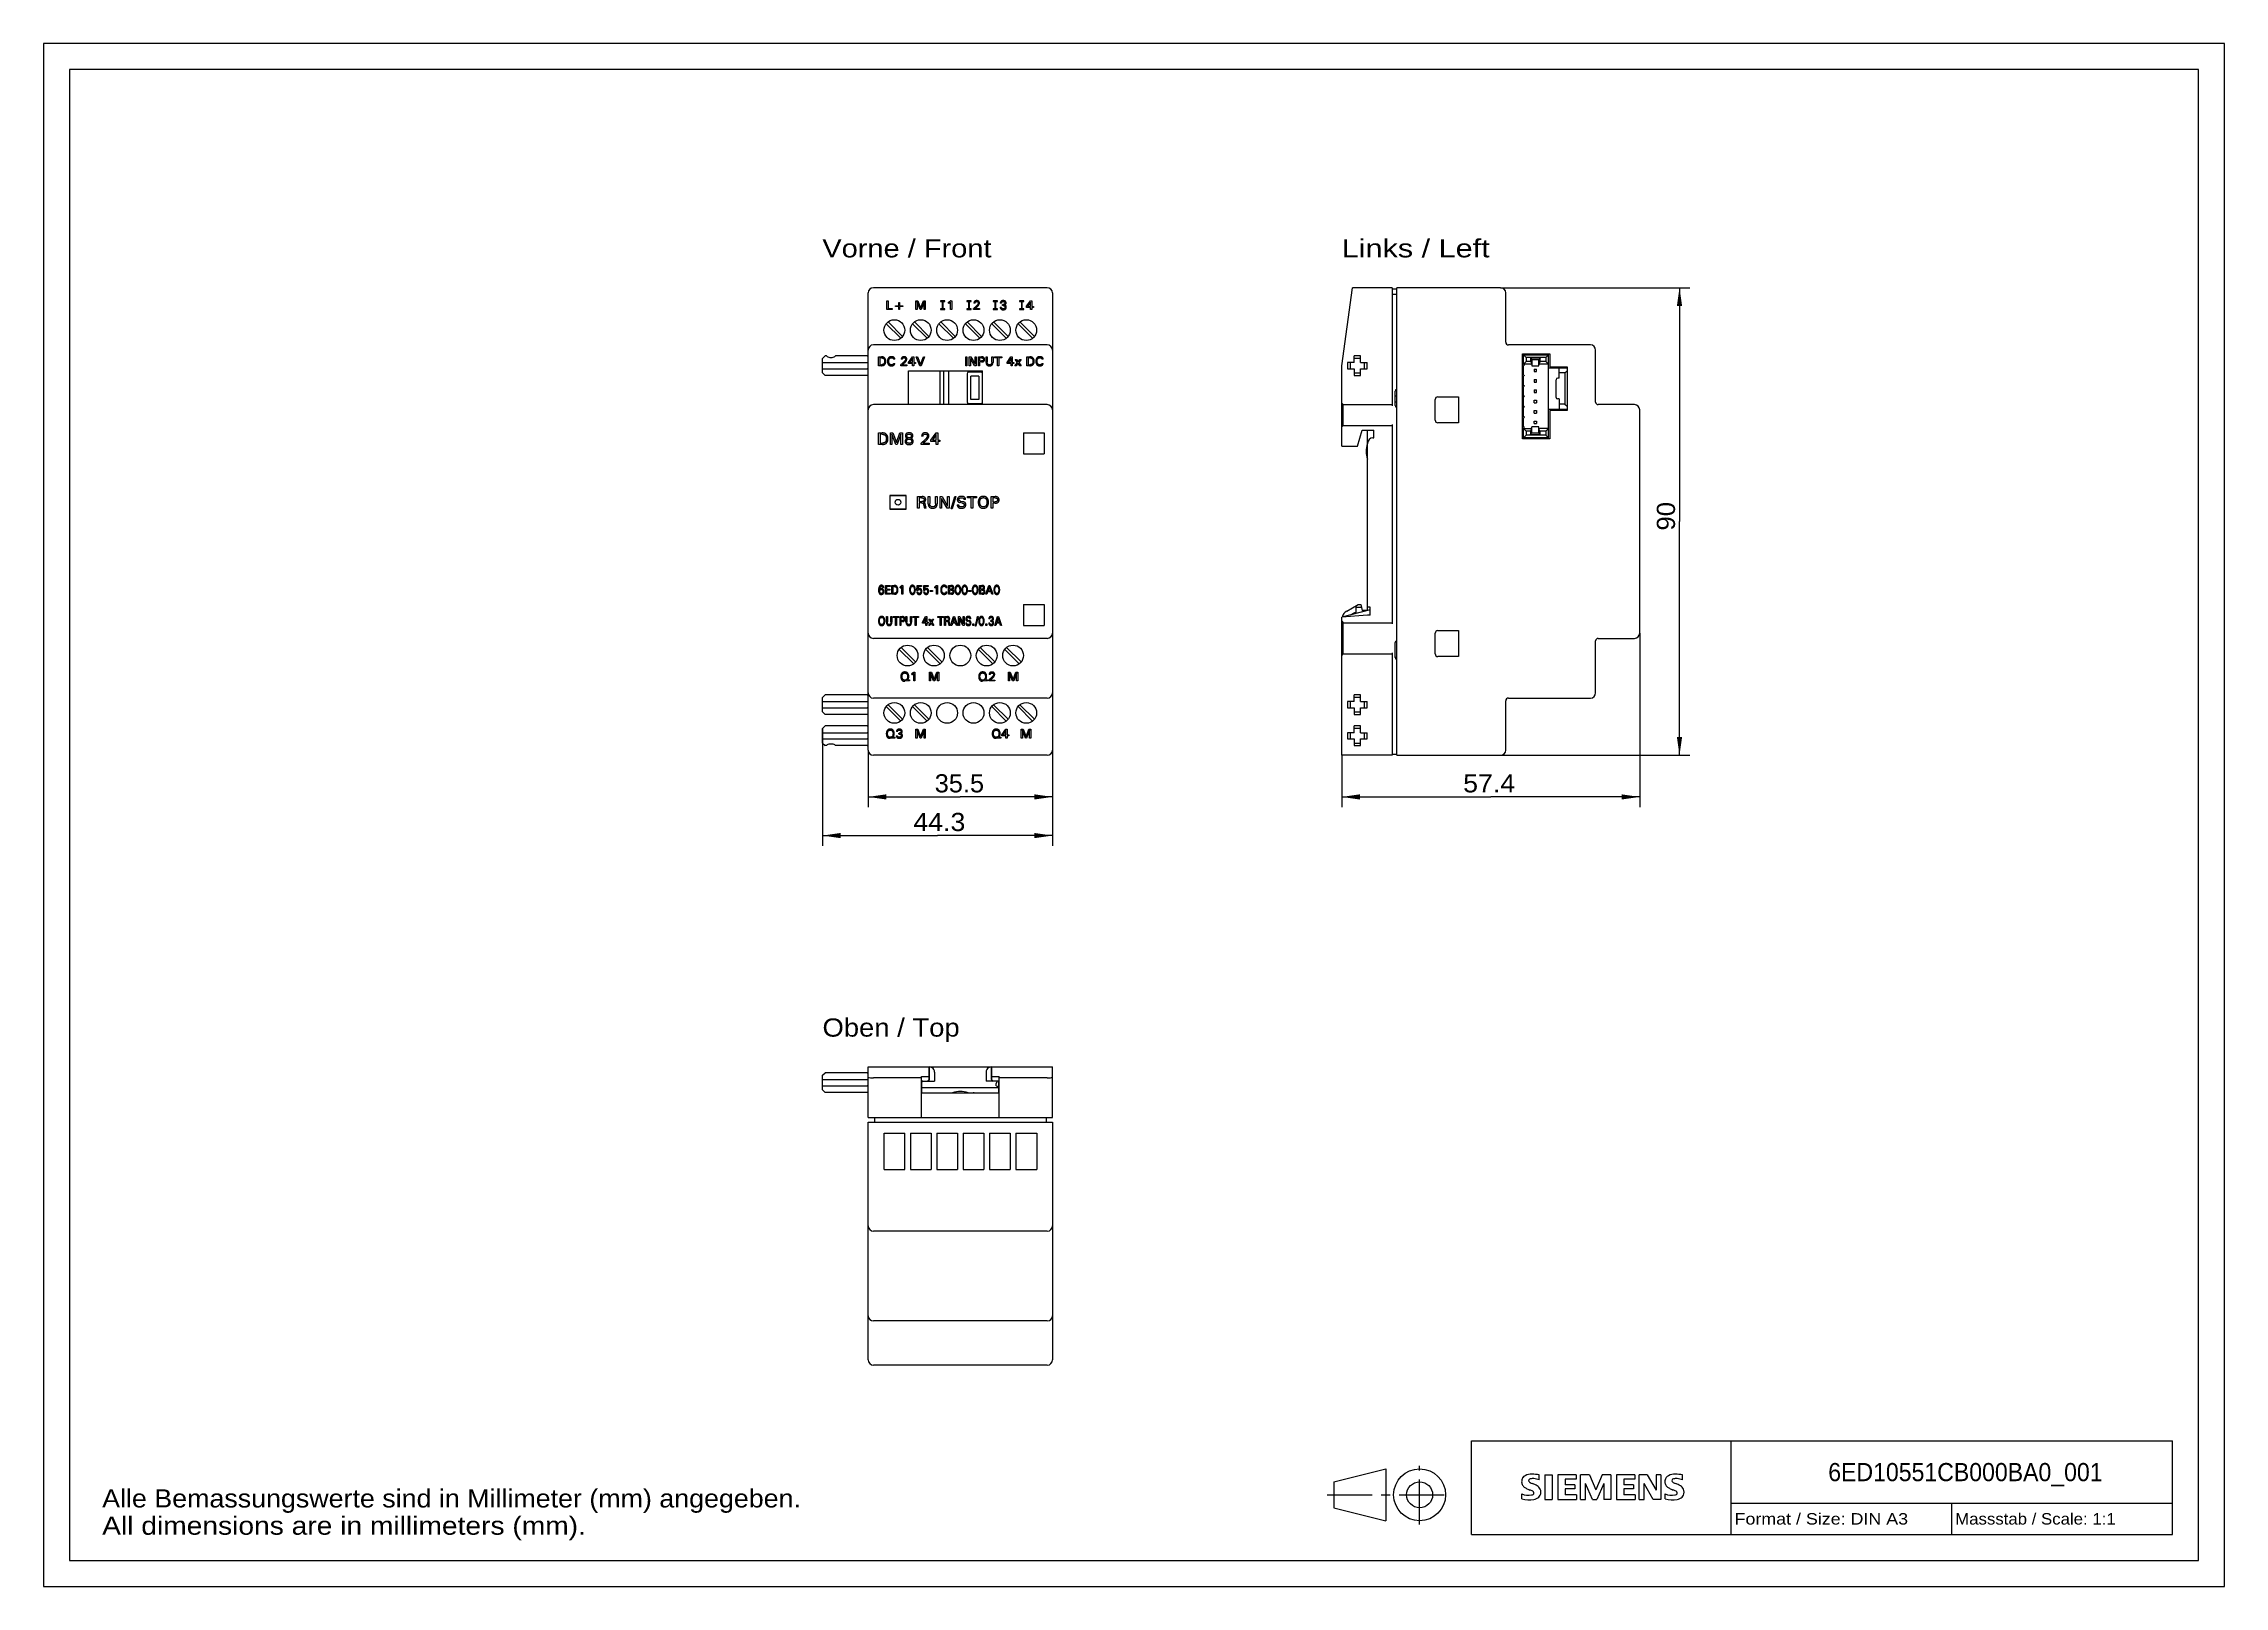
# Model space of a CAD drawing. Extents: x 0 to 420, y 0 to 297.
import ezdxf
from ezdxf.enums import TextEntityAlignment as Align

# ---------------------------------------------------------------- set-up
doc = ezdxf.new("R2010")
doc.units = 0
doc.header["$LTSCALE"] = 23.1
doc.linetypes.add('CENTER', pattern=[0.6, 0.375, -0.075, 0.075, -0.075])
doc.layers.get('0').update_dxf_attribs({"linetype": 'CONTINUOUS'})
for name, color, linetype in [('10000_FRONT', 7, 'CONTINUOUS'), ('10100_DIM_FRONT', 7, 'CONTINUOUS'), ('10300_FRONT_GERMAN_ENGLISH', 7, 'CONTINUOUS'), ('11000_LEFT', 7, 'CONTINUOUS'), ('11100_DIM_LEFT', 7, 'CONTINUOUS'), ('11300_LEFT_GERMAN_ENGLISH', 7, 'CONTINUOUS'), ('13000_TOP', 7, 'CONTINUOUS'), ('13300_TOP_GERMAN_ENGLISH', 7, 'CONTINUOUS'), ('90000_FRAME', 7, 'CONTINUOUS'), ('91000_TIP', 7, 'CONTINUOUS')]:
    doc.layers.add(name, color=color, linetype=linetype)
doc.dimstyles.get("Standard").update_dxf_attribs({"dimtxt": 2.5, "dimasz": 2.5, "dimexe": 1.25, "dimexo": 0.625, "dimtad": 1, "dimcen": 2.5, "dimazin": 3, "dimtfac": 1, "dimtmove": 0, "dimatfit": 3})

msp = doc.modelspace()

# ---------------------------------------------------------------- texts
at = {"color": 7, "linetype": 'CONTINUOUS'}
for s, p, p2 in [('Alle Bemassungswerte sind in Millimeter (mm) angegeben.', (11.276, 15.19), (145.859, 15.19)), ('All dimensions are in millimeters (mm).', (11.276, 9.94), (104.442, 9.94))]:
    msp.add_text(s, height=3.5, dxfattribs=at).set_placement(p, p2, align=Align.FIT)
at = {"layer": '10000_FRONT', "color": 7, "linetype": 'CONTINUOUS'}
msp.add_text('SIEMENS AG', height=0.05, dxfattribs=at).set_placement((159.772, 159.984), (160.158, 159.984), align=Align.FIT)
at = {"layer": '10300_FRONT_GERMAN_ENGLISH', "color": 7, "linetype": 'CONTINUOUS'}
msp.add_text('Vorne / Front', height=3.5, dxfattribs=at).set_placement((149.973, 255.85), (182.556, 255.85), align=Align.FIT)
at = {"layer": '11300_LEFT_GERMAN_ENGLISH', "color": 7, "linetype": 'CONTINUOUS'}
msp.add_text('Links / Left', height=3.5, dxfattribs=at).set_placement((250.002, 255.853), (278.502, 255.853), align=Align.FIT)
at = {"layer": '13300_TOP_GERMAN_ENGLISH', "color": 7, "linetype": 'CONTINUOUS'}
msp.add_text('Oben / Top', height=3.5, dxfattribs=at).set_placement((150.006, 105.833), (176.422, 105.833), align=Align.FIT)
at = {"layer": '90000_FRAME', "color": 7, "linetype": 'CONTINUOUS'}
for s, height, p, p2 in [('6ED10551CB000BA0_001', 3.5, (343.708, 20.25), (396.542, 20.25)), ('Format / Size: DIN A3', 2.2, (325.66, 11.9), (359.079, 11.9)), ('Massstab / Scale: 1:1', 2.2, (368.16, 11.9), (399.065, 11.9))]:
    msp.add_text(s, height=height, dxfattribs=at).set_placement(p, p2, align=Align.FIT)

# ---------------------------------------------------------------- blocks, each defined once
blk = doc.blocks.new('*D0')
at = {"layer": '10100_DIM_FRONT', "color": 7, "linetype": 'CONTINUOUS'}
for p, q in [((150, 165.15), (150, 142.54)), ((194.3, 161), (194.3, 142.54)), ((150, 144.54), (172.15, 144.54)), ((194.3, 144.54), (172.15, 144.54))]:
    blk.add_line(p, q, dxfattribs=at)
for points in [[(153.5, 145.04), (150, 144.54), (153.5, 144.04)], [(190.8, 144.04), (194.3, 144.54), (190.8, 145.04)]]:
    blk.add_solid(points, dxfattribs=at)
blk.add_text('44.3', height=3.5, dxfattribs=at).set_placement((167.51, 145.41), (177.51, 145.41), align=Align.FIT)
blk = doc.blocks.new('*D1')
at = {"layer": '10100_DIM_FRONT', "color": 7, "linetype": 'CONTINUOUS'}
for p, q in [((158.8, 161), (158.8, 149.98)), ((194.3, 161), (194.3, 149.98)), ((158.8, 151.98), (176.55, 151.98)), ((194.3, 151.98), (176.55, 151.98))]:
    blk.add_line(p, q, dxfattribs=at)
for points in [[(162.3, 152.48), (158.8, 151.98), (162.3, 151.48)], [(190.8, 151.48), (194.3, 151.98), (190.8, 152.48)]]:
    blk.add_solid(points, dxfattribs=at)
blk.add_text('35.5', height=3.5, dxfattribs=at).set_placement((171.62, 152.85), (181.12, 152.85), align=Align.FIT)
blk = doc.blocks.new('*D2')
at = {"layer": '11100_DIM_LEFT', "color": 7, "linetype": 'CONTINUOUS'}
for p, q in [((307.4, 183.5), (307.4, 149.98)), ((250, 160), (250, 149.98)), ((250, 151.98), (278.7, 151.98)), ((307.4, 151.98), (278.7, 151.98))]:
    blk.add_line(p, q, dxfattribs=at)
for points in [[(253.5, 152.48), (250, 151.98), (253.5, 151.48)], [(303.9, 151.48), (307.4, 151.98), (303.9, 152.48)]]:
    blk.add_solid(points, dxfattribs=at)
blk.add_text('57.4', height=3.5, dxfattribs=at).set_placement((273.4, 152.85), (283.4, 152.85), align=Align.FIT)
blk = doc.blocks.new('*D3')
at = {"layer": '11100_DIM_LEFT', "color": 7, "linetype": 'CONTINUOUS'}
for p, q in [((280.6, 250), (317.06, 250)), ((315.06, 250), (315.06, 205)), ((315.06, 160), (315.06, 205)), ((280.6, 160), (317.06, 160))]:
    blk.add_line(p, q, dxfattribs=at)
for points in [[(315.56, 246.5), (315.06, 250), (314.56, 246.5)], [(314.56, 163.5), (315.06, 160), (315.56, 163.5)]]:
    blk.add_solid(points, dxfattribs=at)
blk.add_text('90', height=3.5, rotation=90, dxfattribs=at).set_placement((314.19, 203.26), (314.19, 208.76), align=Align.FIT)

# ---------------------------------------------------------------- dimensions: what is measured, and where the dimension line sits
at = {"layer": '10100_DIM_FRONT', "color": 7, "linetype": 'CONTINUOUS'}
dim = msp.add_linear_dim(base=(150, 144.537), p1=(194.3, 161), p2=(150, 165.15), angle=180, dimstyle='Standard', dxfattribs=at)
dim.commit()
dim.dimension.update_dxf_attribs({"geometry": '*D0', "text_midpoint": (172.514, 147.162), "dimtype": 128})
dim = msp.add_linear_dim(base=(194.3, 151.98), p1=(158.8, 161), p2=(194.3, 161), dimstyle='Standard', dxfattribs=at)
dim.commit()
dim.dimension.update_dxf_attribs({"geometry": '*D1', "text_midpoint": (176.373, 154.605), "dimtype": 128})
at = {"layer": '11100_DIM_LEFT', "color": 7, "linetype": 'CONTINUOUS'}
dim = msp.add_linear_dim(base=(315.063, 250), p1=(280.6, 160), p2=(280.6, 250), angle=90, dimstyle='Standard', dxfattribs=at)
dim.commit()
dim.dimension.update_dxf_attribs({"geometry": '*D3', "text_midpoint": (312.438, 206.01), "dimtype": 128})
dim = msp.add_linear_dim(base=(307.4, 151.98), p1=(250, 160), p2=(307.4, 183.5), dimstyle='Standard', dxfattribs=at)
dim.commit()
dim.dimension.update_dxf_attribs({"geometry": '*D2', "text_midpoint": (278.399, 154.605), "dimtype": 128})

# ---------------------------------------------------------------- linework, layer by layer
at = {"layer": '10000_FRONT', "color": 7, "linetype": 'CONTINUOUS'}
for p, q in [((158.8, 161), (158.8, 249)), ((193.3, 250), (159.8, 250)), ((194.3, 249), (194.3, 161)), ((162.4, 245.8), (162.4, 247.5)), ((162.4, 247.5), (162.633, 247.5)), ((163.435, 245.8), (162.4, 245.8)), ((162.633, 247.5), (162.633, 245.993)), ((162.633, 245.993), (163.435, 245.993)), ((163.435, 245.993), (163.435, 245.8)), ((164.076, 246.407), (164.076, 246.552)), ((164.076, 246.552), (164.694, 246.552)), ((164.694, 246.407), (164.076, 246.407)), ((164.694, 246.552), (164.694, 247.17)), ((164.694, 247.17), (164.839, 247.17)), ((164.694, 245.789), (164.694, 246.407)), ((164.839, 245.789), (164.694, 245.789)), ((164.839, 247.17), (164.839, 246.552)), ((164.839, 246.552), (165.457, 246.552)), ((164.839, 246.407), (164.839, 245.789)), ((165.457, 246.407), (164.839, 246.407)), ((165.457, 246.552), (165.457, 246.407)), ((168, 245.8), (168, 247.5)), ((168, 247.5), (168.377, 247.5)), ((168.233, 245.8), (168, 245.8)), ((168.233, 247.322), (168.233, 245.8)), ((168.793, 245.8), (168.233, 247.322)), ((168.377, 247.5), (168.911, 246.077)), ((169.027, 245.8), (168.793, 245.8)), ((168.911, 246.077), (169.428, 247.5)), ((169.572, 247.324), (169.027, 245.8)), ((169.428, 247.5), (169.805, 247.5)), ((169.572, 245.8), (169.572, 247.324)), ((169.805, 245.8), (169.572, 245.8)), ((169.805, 247.5), (169.805, 245.8)), ((172.75, 247.5), (172.75, 247.35)), ((173.55, 247.5), (172.75, 247.5)), ((172.75, 247.35), (173.55, 247.35)), ((172.75, 245.95), (172.75, 245.8)), ((173.55, 245.95), (172.75, 245.95)), ((172.75, 245.8), (173.55, 245.8)), ((173.075, 247.35), (173.075, 245.95)), ((173.225, 245.95), (173.225, 247.35)), ((173.55, 247.35), (173.55, 247.5)), ((173.55, 245.8), (173.55, 245.95)), ((174.315, 247.235), (174.3, 247.229)), ((174.3, 247.017), (174.3, 247.229)), ((174.3, 247.017), (174.321, 247.025)), ((174.33, 247.241), (174.315, 247.235)), ((174.321, 247.025), (174.342, 247.034)), ((174.345, 247.247), (174.33, 247.241)), ((174.342, 247.034), (174.363, 247.042)), ((174.36, 247.254), (174.345, 247.247)), ((174.375, 247.261), (174.36, 247.254)), ((174.363, 247.042), (174.384, 247.051)), ((174.389, 247.268), (174.375, 247.261)), ((174.384, 247.051), (174.404, 247.061)), ((174.404, 247.275), (174.389, 247.268)), ((174.418, 247.282), (174.404, 247.275)), ((174.404, 247.061), (174.42, 247.068)), ((174.433, 247.29), (174.418, 247.282)), ((174.42, 247.068), (174.435, 247.075)), ((174.447, 247.298), (174.433, 247.29)), ((174.435, 247.075), (174.45, 247.082)), ((174.461, 247.305), (174.447, 247.298)), ((174.45, 247.082), (174.465, 247.09)), ((174.475, 247.314), (174.461, 247.305)), ((174.465, 247.09), (174.48, 247.097)), ((174.489, 247.322), (174.475, 247.314)), ((174.48, 247.097), (174.494, 247.105)), ((174.503, 247.33), (174.489, 247.322)), ((174.494, 247.105), (174.507, 247.112)), ((174.516, 247.339), (174.503, 247.33)), ((174.507, 247.112), (174.52, 247.12)), ((174.53, 247.348), (174.516, 247.339)), ((174.52, 247.12), (174.533, 247.127)), ((174.543, 247.357), (174.53, 247.348)), ((174.533, 247.127), (174.545, 247.135)), ((174.557, 247.366), (174.543, 247.357)), ((174.545, 247.135), (174.558, 247.143)), ((174.57, 247.375), (174.557, 247.366)), ((174.558, 247.143), (174.57, 247.151)), ((174.583, 247.385), (174.57, 247.375)), ((174.57, 247.151), (174.581, 247.158)), ((174.581, 247.158), (174.591, 247.165)), ((174.596, 247.395), (174.583, 247.385)), ((174.591, 247.165), (174.602, 247.173)), ((174.609, 247.405), (174.596, 247.395)), ((174.602, 247.173), (174.613, 247.181)), ((174.622, 247.415), (174.609, 247.405)), ((174.613, 247.181), (174.624, 247.19)), ((174.634, 247.425), (174.622, 247.415)), ((174.624, 247.19), (174.636, 247.198)), ((174.647, 247.435), (174.634, 247.425)), ((174.636, 247.198), (174.654, 247.213)), ((174.659, 247.446), (174.647, 247.435)), ((174.654, 247.213), (174.672, 247.228)), ((174.671, 247.457), (174.659, 247.446)), ((174.683, 247.468), (174.671, 247.457)), ((174.672, 245.8), (174.672, 247.228)), ((174.9, 245.8), (174.672, 245.8)), ((174.695, 247.479), (174.683, 247.468)), ((174.707, 247.49), (174.695, 247.479)), ((174.707, 247.49), (174.9, 247.49)), ((174.9, 247.49), (174.9, 245.8)), ((177.83, 247.5), (177.83, 247.35)), ((178.63, 247.5), (177.83, 247.5)), ((177.83, 247.35), (178.63, 247.35)), ((177.83, 245.95), (177.83, 245.8)), ((178.63, 245.95), (177.83, 245.95)), ((177.83, 245.8), (178.63, 245.8)), ((178.155, 247.35), (178.155, 245.95)), ((178.305, 245.95), (178.305, 247.35)), ((178.63, 247.35), (178.63, 247.5)), ((178.63, 245.8), (178.63, 245.95)), ((179.149, 246.041), (179.1, 246.004)), ((179.1, 245.8), (179.1, 246.004)), ((180.272, 245.8), (179.1, 245.8)), ((179.198, 246.08), (179.149, 246.041)), ((179.171, 247.079), (179.17, 247.07)), ((179.17, 247.07), (179.17, 247.06)), ((179.17, 247.06), (179.17, 247.05)), ((179.17, 247.05), (179.17, 247.041)), ((179.39, 247.041), (179.17, 247.041)), ((179.172, 247.098), (179.171, 247.089)), ((179.171, 247.089), (179.171, 247.079)), ((179.173, 247.108), (179.172, 247.098)), ((179.174, 247.118), (179.173, 247.108)), ((179.175, 247.127), (179.174, 247.118)), ((179.177, 247.137), (179.175, 247.127)), ((179.179, 247.146), (179.177, 247.137)), ((179.18, 247.156), (179.179, 247.146)), ((179.182, 247.165), (179.18, 247.156)), ((179.185, 247.175), (179.182, 247.165)), ((179.187, 247.184), (179.185, 247.175)), ((179.189, 247.192), (179.187, 247.184)), ((179.192, 247.201), (179.189, 247.192)), ((179.194, 247.209), (179.192, 247.201)), ((179.197, 247.218), (179.194, 247.209)), ((179.2, 247.226), (179.197, 247.218)), ((179.247, 246.119), (179.198, 246.08)), ((179.203, 247.234), (179.2, 247.226)), ((179.207, 247.242), (179.203, 247.234)), ((179.21, 247.25), (179.207, 247.242)), ((179.214, 247.258), (179.21, 247.25)), ((179.217, 247.266), (179.214, 247.258)), ((179.221, 247.274), (179.217, 247.266)), ((179.225, 247.282), (179.221, 247.274)), ((179.229, 247.289), (179.225, 247.282)), ((179.234, 247.297), (179.229, 247.289)), ((179.238, 247.304), (179.234, 247.297)), ((179.243, 247.311), (179.238, 247.304)), ((179.247, 247.318), (179.243, 247.311)), ((179.252, 247.325), (179.247, 247.318)), ((179.295, 246.158), (179.247, 246.119)), ((179.257, 247.331), (179.252, 247.325)), ((179.262, 247.338), (179.257, 247.331)), ((179.267, 247.344), (179.262, 247.338)), ((179.272, 247.35), (179.267, 247.344)), ((179.277, 247.357), (179.272, 247.35)), ((179.283, 247.363), (179.277, 247.357)), ((179.288, 247.369), (179.283, 247.363)), ((179.294, 247.375), (179.288, 247.369)), ((179.3, 247.38), (179.294, 247.375)), ((179.341, 246.197), (179.295, 246.158)), ((179.306, 247.386), (179.3, 247.38)), ((179.312, 247.392), (179.306, 247.386)), ((179.318, 247.397), (179.312, 247.392)), ((179.324, 247.402), (179.318, 247.397)), ((179.341, 247.416), (179.324, 247.402)), ((179.358, 247.428), (179.341, 247.416)), ((179.387, 246.236), (179.341, 246.197)), ((179.375, 247.44), (179.358, 247.428)), ((179.393, 247.451), (179.375, 247.44)), ((179.377, 245.986), (179.413, 246.016)), ((179.377, 245.986), (180.272, 245.986)), ((179.432, 246.276), (179.387, 246.236)), ((179.39, 247.052), (179.391, 247.063)), ((179.39, 247.041), (179.39, 247.052)), ((179.391, 247.074), (179.392, 247.084)), ((179.391, 247.063), (179.391, 247.074)), ((179.392, 247.084), (179.394, 247.095)), ((179.412, 247.461), (179.393, 247.451)), ((179.394, 247.095), (179.396, 247.106)), ((179.396, 247.106), (179.398, 247.117)), ((179.398, 247.117), (179.4, 247.128)), ((179.4, 247.128), (179.402, 247.136)), ((179.402, 247.136), (179.405, 247.145)), ((179.405, 247.145), (179.407, 247.153)), ((179.407, 247.153), (179.41, 247.161)), ((179.41, 247.161), (179.413, 247.169)), ((179.431, 247.471), (179.412, 247.461)), ((179.413, 247.169), (179.417, 247.178)), ((179.413, 246.016), (179.45, 246.045)), ((179.417, 247.178), (179.42, 247.186)), ((179.42, 247.186), (179.424, 247.193)), ((179.424, 247.193), (179.429, 247.201)), ((179.429, 247.201), (179.433, 247.208)), ((179.451, 247.48), (179.431, 247.471)), ((179.477, 246.317), (179.432, 246.276)), ((179.433, 247.208), (179.438, 247.216)), ((179.438, 247.216), (179.443, 247.223)), ((179.443, 247.223), (179.448, 247.23)), ((179.448, 247.23), (179.453, 247.236)), ((179.45, 246.045), (179.487, 246.075)), ((179.472, 247.488), (179.451, 247.48)), ((179.453, 247.236), (179.459, 247.243)), ((179.459, 247.243), (179.464, 247.249)), ((179.464, 247.249), (179.47, 247.255)), ((179.47, 247.255), (179.477, 247.261)), ((179.493, 247.495), (179.472, 247.488)), ((179.477, 247.261), (179.484, 247.268)), ((179.52, 246.357), (179.477, 246.317)), ((179.484, 247.268), (179.491, 247.274)), ((179.487, 246.075), (179.561, 246.135)), ((179.491, 247.274), (179.499, 247.28)), ((179.514, 247.501), (179.493, 247.495)), ((179.499, 247.28), (179.507, 247.286)), ((179.507, 247.286), (179.515, 247.292)), ((179.535, 247.507), (179.514, 247.501)), ((179.515, 247.292), (179.523, 247.297)), ((179.562, 246.397), (179.52, 246.357)), ((179.523, 247.297), (179.531, 247.302)), ((179.531, 247.302), (179.54, 247.306)), ((179.557, 247.512), (179.535, 247.507)), ((179.54, 247.306), (179.549, 247.311)), ((179.549, 247.311), (179.558, 247.315)), ((179.581, 247.516), (179.557, 247.512)), ((179.558, 247.315), (179.568, 247.319)), ((179.561, 246.135), (179.599, 246.166)), ((179.604, 246.438), (179.562, 246.397)), ((179.568, 247.319), (179.577, 247.322)), ((179.577, 247.322), (179.587, 247.325)), ((179.606, 247.519), (179.581, 247.516)), ((179.587, 247.325), (179.596, 247.328)), ((179.596, 247.328), (179.606, 247.331)), ((179.599, 246.166), (179.636, 246.196)), ((179.646, 246.48), (179.604, 246.438)), ((179.63, 247.522), (179.606, 247.519)), ((179.606, 247.331), (179.616, 247.333)), ((179.616, 247.333), (179.627, 247.335)), ((179.627, 247.335), (179.637, 247.337)), ((179.654, 247.524), (179.63, 247.522)), ((179.636, 246.196), (179.674, 246.227)), ((179.637, 247.337), (179.648, 247.339)), ((179.677, 246.511), (179.646, 246.48)), ((179.648, 247.339), (179.659, 247.34)), ((179.679, 247.525), (179.654, 247.524)), ((179.659, 247.34), (179.67, 247.341)), ((179.67, 247.341), (179.681, 247.342)), ((179.674, 246.227), (179.711, 246.258)), ((179.707, 246.544), (179.677, 246.511)), ((179.704, 247.525), (179.679, 247.525)), ((179.681, 247.342), (179.693, 247.342)), ((179.693, 247.342), (179.704, 247.342)), ((179.728, 247.525), (179.704, 247.525)), ((179.704, 247.342), (179.716, 247.342)), ((179.737, 246.576), (179.707, 246.544)), ((179.711, 246.258), (179.748, 246.289)), ((179.716, 247.342), (179.728, 247.342)), ((179.752, 247.524), (179.728, 247.525)), ((179.728, 247.342), (179.741, 247.341)), ((179.767, 246.61), (179.737, 246.576)), ((179.741, 247.341), (179.753, 247.34)), ((179.748, 246.289), (179.784, 246.321)), ((179.775, 247.523), (179.752, 247.524)), ((179.753, 247.34), (179.765, 247.338)), ((179.765, 247.338), (179.777, 247.337)), ((179.796, 246.643), (179.767, 246.61)), ((179.799, 247.52), (179.775, 247.523)), ((179.777, 247.337), (179.789, 247.335)), ((179.784, 246.321), (179.82, 246.354)), ((179.789, 247.335), (179.799, 247.333)), ((179.824, 246.677), (179.796, 246.643)), ((179.823, 247.517), (179.799, 247.52)), ((179.799, 247.333), (179.808, 247.33)), ((179.808, 247.33), (179.818, 247.328)), ((179.818, 247.328), (179.827, 247.325)), ((179.82, 246.354), (179.855, 246.387)), ((179.847, 247.513), (179.823, 247.517)), ((179.852, 246.712), (179.824, 246.677)), ((179.827, 247.325), (179.836, 247.322)), ((179.836, 247.322), (179.845, 247.319)), ((179.845, 247.319), (179.854, 247.315)), ((179.868, 247.509), (179.847, 247.513)), ((179.868, 246.733), (179.852, 246.712)), ((179.854, 247.315), (179.863, 247.312)), ((179.855, 246.387), (179.879, 246.41)), ((179.863, 247.312), (179.871, 247.308)), ((179.889, 247.504), (179.868, 247.509)), ((179.883, 246.753), (179.868, 246.733)), ((179.871, 247.308), (179.88, 247.304)), ((179.879, 246.41), (179.902, 246.434)), ((179.88, 247.304), (179.888, 247.299)), ((179.898, 246.774), (179.883, 246.753)), ((179.888, 247.299), (179.895, 247.295)), ((179.91, 247.499), (179.889, 247.504)), ((179.895, 247.295), (179.903, 247.29)), ((179.912, 246.795), (179.898, 246.774)), ((179.902, 246.434), (179.925, 246.458)), ((179.903, 247.29), (179.911, 247.285)), ((179.93, 247.492), (179.91, 247.499)), ((179.911, 247.285), (179.918, 247.279)), ((179.926, 246.817), (179.912, 246.795)), ((179.918, 247.279), (179.925, 247.273)), ((179.925, 247.273), (179.932, 247.268)), ((179.925, 246.458), (179.948, 246.482)), ((179.94, 246.839), (179.926, 246.817)), ((179.951, 247.485), (179.93, 247.492)), ((179.932, 247.268), (179.938, 247.262)), ((179.938, 247.262), (179.944, 247.257)), ((179.952, 246.861), (179.94, 246.839)), ((179.944, 247.257), (179.95, 247.251)), ((179.948, 246.482), (179.97, 246.507)), ((179.95, 247.251), (179.956, 247.244)), ((179.971, 247.477), (179.951, 247.485)), ((179.964, 246.884), (179.952, 246.861)), ((179.956, 247.244), (179.961, 247.238)), ((179.961, 247.238), (179.966, 247.231)), ((179.976, 246.907), (179.964, 246.884)), ((179.966, 247.231), (179.971, 247.225)), ((179.97, 246.507), (179.992, 246.532)), ((179.989, 247.469), (179.971, 247.477)), ((179.971, 247.225), (179.976, 247.218)), ((179.976, 247.218), (179.981, 247.21)), ((179.982, 246.922), (179.976, 246.907)), ((179.981, 247.21), (179.985, 247.203)), ((179.989, 246.938), (179.982, 246.922)), ((179.985, 247.203), (179.989, 247.196)), ((180.007, 247.46), (179.989, 247.469)), ((179.989, 247.196), (179.992, 247.188)), ((179.994, 246.953), (179.989, 246.938)), ((179.992, 247.188), (179.996, 247.18)), ((179.992, 246.532), (180.013, 246.557)), ((180, 246.969), (179.994, 246.953)), ((179.996, 247.18), (179.999, 247.172)), ((179.999, 247.172), (180.002, 247.164)), ((180.004, 246.985), (180, 246.969)), ((180.002, 247.164), (180.004, 247.156)), ((180.004, 247.156), (180.007, 247.148)), ((180.008, 247), (180.004, 246.985)), ((180.025, 247.45), (180.007, 247.46)), ((180.007, 247.148), (180.009, 247.139)), ((180.012, 247.016), (180.008, 247)), ((180.009, 247.139), (180.011, 247.13)), ((180.011, 247.13), (180.013, 247.121)), ((180.014, 247.033), (180.012, 247.016)), ((180.013, 247.121), (180.014, 247.112)), ((180.013, 246.557), (180.033, 246.583)), ((180.014, 247.112), (180.015, 247.102)), ((180.016, 247.049), (180.014, 247.033)), ((180.015, 247.102), (180.016, 247.093)), ((180.016, 247.093), (180.017, 247.084)), ((180.017, 247.065), (180.016, 247.049)), ((180.017, 247.084), (180.017, 247.074)), ((180.017, 247.074), (180.017, 247.065)), ((180.043, 247.44), (180.025, 247.45)), ((180.033, 246.583), (180.053, 246.61)), ((180.059, 247.429), (180.043, 247.44)), ((180.053, 246.61), (180.072, 246.637)), ((180.076, 247.417), (180.059, 247.429)), ((180.072, 246.637), (180.091, 246.664)), ((180.09, 247.406), (180.076, 247.417)), ((180.104, 247.394), (180.09, 247.406)), ((180.091, 246.664), (180.108, 246.692)), ((180.118, 247.381), (180.104, 247.394)), ((180.108, 246.692), (180.126, 246.721)), ((180.131, 247.368), (180.118, 247.381)), ((180.126, 246.721), (180.142, 246.75)), ((180.143, 247.354), (180.131, 247.368)), ((180.142, 246.75), (180.152, 246.77)), ((180.155, 247.34), (180.143, 247.354)), ((180.152, 246.77), (180.163, 246.791)), ((180.166, 247.325), (180.155, 247.34)), ((180.163, 246.791), (180.172, 246.812)), ((180.176, 247.31), (180.166, 247.325)), ((180.172, 246.812), (180.182, 246.833)), ((180.185, 247.295), (180.176, 247.31)), ((180.182, 246.833), (180.19, 246.854)), ((180.193, 247.279), (180.185, 247.295)), ((180.19, 246.854), (180.198, 246.875)), ((180.201, 247.262), (180.193, 247.279)), ((180.198, 246.875), (180.206, 246.897)), ((180.208, 247.246), (180.201, 247.262)), ((180.206, 246.897), (180.213, 246.919)), ((180.214, 247.229), (180.208, 247.246)), ((180.213, 246.919), (180.219, 246.941)), ((180.219, 247.211), (180.214, 247.229)), ((180.225, 247.192), (180.219, 247.211)), ((180.219, 246.941), (180.224, 246.963)), ((180.224, 246.963), (180.228, 246.985)), ((180.229, 247.173), (180.225, 247.192)), ((180.228, 246.985), (180.232, 247.007)), ((180.232, 247.153), (180.229, 247.173)), ((180.235, 247.134), (180.232, 247.153)), ((180.232, 247.007), (180.235, 247.03)), ((180.236, 247.114), (180.235, 247.134)), ((180.235, 247.03), (180.237, 247.052)), ((180.237, 247.094), (180.236, 247.114)), ((180.237, 247.075), (180.237, 247.094)), ((180.237, 247.052), (180.237, 247.075)), ((180.272, 245.986), (180.272, 245.8)), ((182.9, 247.5), (182.9, 247.35)), ((183.7, 247.5), (182.9, 247.5)), ((182.9, 247.35), (183.7, 247.35)), ((182.9, 245.95), (182.9, 245.8)), ((183.7, 245.95), (182.9, 245.95)), ((182.9, 245.8), (183.7, 245.8)), ((183.225, 247.35), (183.225, 245.95)), ((183.375, 245.95), (183.375, 247.35)), ((183.7, 247.35), (183.7, 247.5)), ((183.7, 245.8), (183.7, 245.95)), ((184.2, 246.264), (184.203, 246.246)), ((184.2, 246.264), (184.433, 246.264)), ((184.203, 246.246), (184.206, 246.227)), ((184.206, 246.227), (184.21, 246.209)), ((184.21, 246.209), (184.215, 246.191)), ((184.215, 246.191), (184.22, 246.173)), ((184.22, 246.173), (184.226, 246.155)), ((184.226, 246.155), (184.232, 246.138)), ((184.232, 246.138), (184.238, 246.12)), ((184.238, 246.12), (184.245, 246.104)), ((184.245, 246.104), (184.252, 246.088)), ((184.249, 247.096), (184.248, 247.087)), ((184.248, 247.087), (184.248, 247.077)), ((184.248, 247.077), (184.248, 247.067)), ((184.248, 247.067), (184.248, 247.058)), ((184.469, 247.058), (184.248, 247.058)), ((184.25, 247.106), (184.249, 247.096)), ((184.252, 247.125), (184.25, 247.115)), ((184.25, 247.115), (184.25, 247.106)), ((184.253, 247.135), (184.252, 247.125)), ((184.252, 246.088), (184.26, 246.072)), ((184.254, 247.144), (184.253, 247.135)), ((184.256, 247.154), (184.254, 247.144)), ((184.258, 247.163), (184.256, 247.154)), ((184.26, 247.173), (184.258, 247.163)), ((184.262, 247.182), (184.26, 247.173)), ((184.26, 246.072), (184.268, 246.057)), ((184.264, 247.191), (184.262, 247.182)), ((184.267, 247.201), (184.264, 247.191)), ((184.27, 247.21), (184.267, 247.201)), ((184.268, 246.057), (184.277, 246.042)), ((184.273, 247.219), (184.27, 247.21)), ((184.276, 247.228), (184.273, 247.219)), ((184.279, 247.237), (184.276, 247.228)), ((184.277, 246.042), (184.286, 246.027)), ((184.283, 247.245), (184.279, 247.237)), ((184.287, 247.254), (184.283, 247.245)), ((184.286, 246.027), (184.295, 246.012)), ((184.291, 247.263), (184.287, 247.254)), ((184.295, 247.271), (184.291, 247.263)), ((184.299, 247.28), (184.295, 247.271)), ((184.295, 246.012), (184.305, 245.998)), ((184.304, 247.288), (184.299, 247.28)), ((184.308, 247.296), (184.304, 247.288)), ((184.305, 245.998), (184.316, 245.984)), ((184.313, 247.304), (184.308, 247.296)), ((184.318, 247.312), (184.313, 247.304)), ((184.316, 245.984), (184.327, 245.971)), ((184.324, 247.32), (184.318, 247.312)), ((184.329, 247.327), (184.324, 247.32)), ((184.327, 245.971), (184.338, 245.957)), ((184.335, 247.335), (184.329, 247.327)), ((184.341, 247.342), (184.335, 247.335)), ((184.338, 245.957), (184.35, 245.945)), ((184.347, 247.35), (184.341, 247.342)), ((184.354, 247.357), (184.347, 247.35)), ((184.35, 245.945), (184.362, 245.932)), ((184.36, 247.364), (184.354, 247.357)), ((184.367, 247.371), (184.36, 247.364)), ((184.362, 245.932), (184.375, 245.92)), ((184.374, 247.377), (184.367, 247.371)), ((184.381, 247.384), (184.374, 247.377)), ((184.375, 245.92), (184.388, 245.908)), ((184.388, 247.39), (184.381, 247.384)), ((184.395, 247.397), (184.388, 247.39)), ((184.388, 245.908), (184.401, 245.897)), ((184.403, 247.403), (184.395, 247.397)), ((184.401, 245.897), (184.417, 245.885)), ((184.41, 247.409), (184.403, 247.403)), ((184.418, 247.414), (184.41, 247.409)), ((184.417, 245.885), (184.433, 245.873)), ((184.427, 247.421), (184.418, 247.414)), ((184.435, 247.427), (184.427, 247.421)), ((184.435, 246.254), (184.433, 246.264)), ((184.433, 245.873), (184.45, 245.861)), ((184.444, 247.432), (184.435, 247.427)), ((184.438, 246.244), (184.435, 246.254)), ((184.441, 246.234), (184.438, 246.244)), ((184.444, 246.224), (184.441, 246.234)), ((184.453, 247.438), (184.444, 247.432)), ((184.448, 246.215), (184.444, 246.224)), ((184.451, 246.205), (184.448, 246.215)), ((184.45, 245.861), (184.466, 245.85)), ((184.455, 246.195), (184.451, 246.205)), ((184.462, 247.443), (184.453, 247.438)), ((184.459, 246.186), (184.455, 246.195)), ((184.463, 246.176), (184.459, 246.186)), ((184.471, 247.449), (184.462, 247.443)), ((184.467, 246.168), (184.463, 246.176)), ((184.466, 245.85), (184.484, 245.84)), ((184.472, 246.159), (184.467, 246.168)), ((184.469, 247.077), (184.47, 247.086)), ((184.469, 247.067), (184.469, 247.077)), ((184.469, 247.058), (184.469, 247.067)), ((184.47, 247.096), (184.472, 247.105)), ((184.47, 247.086), (184.47, 247.096)), ((184.48, 247.454), (184.471, 247.449)), ((184.472, 247.105), (184.473, 247.115)), ((184.476, 246.151), (184.472, 246.159)), ((184.473, 247.115), (184.475, 247.124)), ((184.475, 247.124), (184.478, 247.133)), ((184.481, 246.142), (184.476, 246.151)), ((184.478, 247.133), (184.48, 247.143)), ((184.49, 247.459), (184.48, 247.454)), ((184.48, 247.143), (184.483, 247.151)), ((184.486, 246.134), (184.481, 246.142)), ((184.483, 247.151), (184.486, 247.16)), ((184.484, 245.84), (184.501, 245.831)), ((184.486, 247.16), (184.489, 247.168)), ((184.491, 246.126), (184.486, 246.134)), ((184.489, 247.168), (184.493, 247.176)), ((184.499, 247.463), (184.49, 247.459)), ((184.496, 246.118), (184.491, 246.126)), ((184.493, 247.176), (184.497, 247.184)), ((184.501, 246.11), (184.496, 246.118)), ((184.497, 247.184), (184.501, 247.192)), ((184.509, 247.468), (184.499, 247.463)), ((184.501, 247.192), (184.505, 247.199)), ((184.507, 246.102), (184.501, 246.11)), ((184.501, 245.831), (184.519, 245.822)), ((184.505, 247.199), (184.51, 247.207)), ((184.513, 246.095), (184.507, 246.102)), ((184.518, 247.472), (184.509, 247.468)), ((184.51, 247.207), (184.515, 247.214)), ((184.518, 246.088), (184.513, 246.095)), ((184.515, 247.214), (184.52, 247.222)), ((184.528, 247.476), (184.518, 247.472)), ((184.524, 246.08), (184.518, 246.088)), ((184.519, 245.822), (184.538, 245.813)), ((184.52, 247.222), (184.526, 247.229)), ((184.531, 246.073), (184.524, 246.08)), ((184.526, 247.229), (184.532, 247.235)), ((184.546, 247.483), (184.528, 247.476)), ((184.537, 246.067), (184.531, 246.073)), ((184.532, 247.235), (184.538, 247.242)), ((184.543, 246.06), (184.537, 246.067)), ((184.538, 247.242), (184.544, 247.249)), ((184.538, 245.813), (184.556, 245.806)), ((184.55, 246.053), (184.543, 246.06)), ((184.544, 247.249), (184.551, 247.255)), ((184.564, 247.49), (184.546, 247.483)), ((184.557, 246.047), (184.55, 246.053)), ((184.551, 247.255), (184.558, 247.261)), ((184.556, 245.806), (184.575, 245.798)), ((184.564, 246.041), (184.557, 246.047)), ((184.558, 247.261), (184.565, 247.267)), ((184.583, 247.495), (184.564, 247.49)), ((184.57, 246.035), (184.564, 246.041)), ((184.565, 247.267), (184.572, 247.272)), ((184.577, 246.03), (184.57, 246.035)), ((184.572, 247.272), (184.581, 247.279)), ((184.575, 245.798), (184.594, 245.792)), ((184.584, 246.025), (184.577, 246.03)), ((184.581, 247.279), (184.591, 247.285)), ((184.601, 247.501), (184.583, 247.495)), ((184.591, 246.02), (184.584, 246.025)), ((184.591, 247.285), (184.6, 247.291)), ((184.598, 246.015), (184.591, 246.02)), ((184.594, 245.792), (184.614, 245.786)), ((184.605, 246.01), (184.598, 246.015)), ((184.6, 247.291), (184.61, 247.296)), ((184.62, 247.505), (184.601, 247.501)), ((184.613, 246.005), (184.605, 246.01)), ((184.61, 247.296), (184.619, 247.302)), ((184.62, 246.001), (184.613, 246.005)), ((184.614, 245.786), (184.633, 245.781)), ((184.619, 247.302), (184.629, 247.307)), ((184.639, 247.509), (184.62, 247.505)), ((184.627, 245.997), (184.62, 246.001)), ((184.635, 245.993), (184.627, 245.997)), ((184.629, 247.307), (184.639, 247.311)), ((184.633, 245.781), (184.653, 245.777)), ((184.643, 245.989), (184.635, 245.993)), ((184.658, 247.513), (184.639, 247.509)), ((184.639, 247.311), (184.65, 247.316)), ((184.651, 245.985), (184.643, 245.989)), ((184.65, 247.316), (184.661, 247.32)), ((184.658, 245.982), (184.651, 245.985)), ((184.653, 245.777), (184.674, 245.772)), ((184.679, 247.516), (184.658, 247.513)), ((184.666, 245.979), (184.658, 245.982)), ((184.661, 247.32), (184.672, 247.323)), ((184.674, 245.976), (184.666, 245.979)), ((184.672, 247.323), (184.683, 247.327)), ((184.682, 245.973), (184.674, 245.976)), ((184.674, 245.772), (184.695, 245.769)), ((184.701, 247.519), (184.679, 247.516)), ((184.682, 246.573), (184.682, 246.764)), ((184.682, 246.764), (184.758, 246.764)), ((184.775, 246.573), (184.682, 246.573)), ((184.691, 245.97), (184.682, 245.973)), ((184.683, 247.327), (184.695, 247.329)), ((184.699, 245.968), (184.691, 245.97)), ((184.695, 247.329), (184.706, 247.332)), ((184.695, 245.769), (184.717, 245.766)), ((184.707, 245.966), (184.699, 245.968)), ((184.722, 247.522), (184.701, 247.519)), ((184.706, 247.332), (184.717, 247.334)), ((184.715, 245.964), (184.707, 245.966)), ((184.725, 245.962), (184.715, 245.964)), ((184.717, 247.334), (184.73, 247.337)), ((184.717, 245.766), (184.738, 245.764)), ((184.744, 247.523), (184.722, 247.522)), ((184.735, 245.96), (184.725, 245.962)), ((184.73, 247.337), (184.743, 247.338)), ((184.745, 245.958), (184.735, 245.96)), ((184.738, 245.764), (184.759, 245.763)), ((184.743, 247.338), (184.755, 247.34)), ((184.765, 247.524), (184.744, 247.523)), ((184.755, 245.957), (184.745, 245.958)), ((184.755, 247.34), (184.768, 247.341)), ((184.765, 245.956), (184.755, 245.957)), ((184.768, 246.764), (184.758, 246.764)), ((184.759, 245.763), (184.781, 245.762)), ((184.787, 247.525), (184.765, 247.524)), ((184.775, 245.955), (184.765, 245.956)), ((184.768, 247.341), (184.781, 247.342)), ((184.779, 246.764), (184.768, 246.764)), ((184.775, 246.573), (184.791, 246.573)), ((184.785, 245.955), (184.775, 245.955)), ((184.789, 246.765), (184.779, 246.764)), ((184.781, 247.342), (184.793, 247.342)), ((184.781, 245.762), (184.802, 245.761)), ((184.795, 245.954), (184.785, 245.955)), ((184.808, 247.525), (184.787, 247.525)), ((184.799, 246.765), (184.789, 246.765)), ((184.791, 246.573), (184.808, 246.573)), ((184.793, 247.342), (184.806, 247.342)), ((184.805, 245.954), (184.795, 245.954)), ((184.81, 246.766), (184.799, 246.765)), ((184.802, 245.761), (184.826, 245.762)), ((184.818, 245.954), (184.805, 245.954)), ((184.806, 247.342), (184.819, 247.342)), ((184.829, 247.525), (184.808, 247.525)), ((184.808, 246.573), (184.825, 246.572)), ((184.82, 246.767), (184.81, 246.766)), ((184.831, 245.955), (184.818, 245.954)), ((184.819, 247.342), (184.832, 247.342)), ((184.831, 246.769), (184.82, 246.767)), ((184.825, 246.572), (184.842, 246.571)), ((184.826, 245.762), (184.849, 245.762)), ((184.85, 247.524), (184.829, 247.525)), ((184.841, 246.77), (184.831, 246.769)), ((184.843, 245.955), (184.831, 245.955)), ((184.832, 247.342), (184.845, 247.341)), ((184.851, 246.772), (184.841, 246.77)), ((184.842, 246.571), (184.859, 246.569)), ((184.856, 245.956), (184.843, 245.955)), ((184.845, 247.341), (184.858, 247.34)), ((184.849, 245.762), (184.872, 245.764)), ((184.871, 247.523), (184.85, 247.524)), ((184.861, 246.774), (184.851, 246.772)), ((184.869, 245.958), (184.856, 245.956)), ((184.858, 247.34), (184.871, 247.338)), ((184.859, 246.569), (184.875, 246.567)), ((184.871, 246.776), (184.861, 246.774)), ((184.882, 245.959), (184.869, 245.958)), ((184.892, 247.522), (184.871, 247.523)), ((184.871, 247.338), (184.884, 247.337)), ((184.88, 246.778), (184.871, 246.776)), ((184.872, 245.764), (184.896, 245.765)), ((184.875, 246.567), (184.888, 246.565)), ((184.89, 246.78), (184.88, 246.778)), ((184.894, 245.961), (184.882, 245.959)), ((184.884, 247.337), (184.897, 247.334)), ((184.888, 246.565), (184.901, 246.563)), ((184.899, 246.783), (184.89, 246.78)), ((184.913, 247.519), (184.892, 247.522)), ((184.907, 245.964), (184.894, 245.961)), ((184.896, 245.765), (184.919, 245.768)), ((184.897, 247.334), (184.908, 247.332)), ((184.909, 246.786), (184.899, 246.783)), ((184.901, 246.563), (184.914, 246.56)), ((184.918, 245.966), (184.907, 245.964)), ((184.908, 247.332), (184.92, 247.329)), ((184.918, 246.789), (184.909, 246.786)), ((184.933, 247.517), (184.913, 247.519)), ((184.914, 246.56), (184.927, 246.557)), ((184.927, 246.792), (184.918, 246.789)), ((184.93, 245.969), (184.918, 245.966)), ((184.919, 245.768), (184.942, 245.771)), ((184.92, 247.329), (184.931, 247.327)), ((184.937, 246.795), (184.927, 246.792)), ((184.927, 246.557), (184.94, 246.554)), ((184.941, 245.972), (184.93, 245.969)), ((184.931, 247.327), (184.942, 247.323)), ((184.954, 247.514), (184.933, 247.517)), ((184.946, 246.799), (184.937, 246.795)), ((184.94, 246.554), (184.952, 246.551)), ((184.952, 245.975), (184.941, 245.972)), ((184.942, 247.323), (184.953, 247.32)), ((184.942, 245.771), (184.965, 245.775)), ((184.955, 246.803), (184.946, 246.799)), ((184.952, 246.551), (184.965, 246.547)), ((184.963, 245.979), (184.952, 245.975)), ((184.953, 247.32), (184.964, 247.316)), ((184.973, 247.51), (184.954, 247.514)), ((184.963, 246.807), (184.955, 246.803)), ((184.972, 246.811), (184.963, 246.807)), ((184.974, 245.983), (184.963, 245.979)), ((184.964, 247.316), (184.975, 247.311)), ((184.965, 246.547), (184.976, 246.543)), ((184.965, 245.775), (184.986, 245.779)), ((184.981, 246.815), (184.972, 246.811)), ((184.991, 247.506), (184.973, 247.51)), ((184.985, 245.987), (184.974, 245.983)), ((184.975, 247.311), (184.984, 247.307)), ((184.976, 246.543), (184.988, 246.539)), ((184.989, 246.82), (184.981, 246.815)), ((184.984, 247.307), (184.993, 247.303)), ((184.995, 245.992), (184.985, 245.987)), ((184.986, 245.779), (185.006, 245.784)), ((184.988, 246.539), (184.999, 246.534)), ((184.998, 246.825), (184.989, 246.82)), ((185.01, 247.502), (184.991, 247.506)), ((184.993, 247.303), (185.001, 247.299)), ((185.005, 245.997), (184.995, 245.992)), ((185.006, 246.83), (184.998, 246.825)), ((184.999, 246.534), (185.011, 246.53)), ((185.001, 247.299), (185.01, 247.294)), ((185.015, 246.002), (185.005, 245.997)), ((185.014, 246.835), (185.006, 246.83)), ((185.006, 245.784), (185.027, 245.789)), ((185.028, 247.497), (185.01, 247.502)), ((185.01, 247.294), (185.018, 247.289)), ((185.011, 246.53), (185.022, 246.524)), ((185.021, 246.839), (185.014, 246.835)), ((185.025, 246.008), (185.015, 246.002)), ((185.018, 247.289), (185.026, 247.284)), ((185.028, 246.844), (185.021, 246.839)), ((185.022, 246.524), (185.033, 246.519)), ((185.034, 246.014), (185.025, 246.008)), ((185.026, 247.284), (185.034, 247.278)), ((185.027, 245.789), (185.047, 245.795)), ((185.046, 247.491), (185.028, 247.497)), ((185.034, 246.848), (185.028, 246.844)), ((185.033, 246.519), (185.043, 246.513)), ((185.034, 247.278), (185.042, 247.272)), ((185.04, 246.853), (185.034, 246.848)), ((185.043, 246.02), (185.034, 246.014)), ((185.046, 246.858), (185.04, 246.853)), ((185.042, 247.272), (185.049, 247.267)), ((185.043, 246.513), (185.052, 246.509)), ((185.052, 246.026), (185.043, 246.02)), ((185.064, 247.485), (185.046, 247.491)), ((185.053, 246.863), (185.046, 246.858)), ((185.047, 245.795), (185.067, 245.801)), ((185.049, 247.267), (185.056, 247.261)), ((185.052, 246.509), (185.06, 246.504)), ((185.061, 246.033), (185.052, 246.026)), ((185.059, 246.868), (185.053, 246.863)), ((185.056, 247.261), (185.063, 247.255)), ((185.064, 246.874), (185.059, 246.868)), ((185.06, 246.504), (185.068, 246.498)), ((185.07, 246.04), (185.061, 246.033)), ((185.063, 247.255), (185.069, 247.249)), ((185.082, 247.478), (185.064, 247.485)), ((185.07, 246.879), (185.064, 246.874)), ((185.067, 245.801), (185.087, 245.808)), ((185.068, 246.498), (185.076, 246.493)), ((185.069, 247.249), (185.076, 247.242)), ((185.076, 246.885), (185.07, 246.879)), ((185.078, 246.046), (185.07, 246.04)), ((185.076, 247.242), (185.082, 247.236)), ((185.081, 246.89), (185.076, 246.885)), ((185.076, 246.493), (185.083, 246.487)), ((185.085, 246.053), (185.078, 246.046)), ((185.086, 246.896), (185.081, 246.89)), ((185.099, 247.471), (185.082, 247.478)), ((185.082, 247.236), (185.088, 247.229)), ((185.083, 246.487), (185.091, 246.481)), ((185.092, 246.06), (185.085, 246.053)), ((185.091, 246.902), (185.086, 246.896)), ((185.087, 245.808), (185.106, 245.816)), ((185.088, 247.229), (185.093, 247.222)), ((185.09, 246.67), (185.105, 246.676)), ((185.098, 246.668), (185.09, 246.67)), ((185.095, 246.908), (185.091, 246.902)), ((185.091, 246.481), (185.098, 246.475)), ((185.099, 246.068), (185.092, 246.06)), ((185.093, 247.222), (185.098, 247.214)), ((185.099, 246.913), (185.095, 246.908)), ((185.098, 247.214), (185.103, 247.207)), ((185.107, 246.666), (185.098, 246.668)), ((185.098, 246.475), (185.105, 246.469)), ((185.115, 247.464), (185.099, 247.471)), ((185.103, 246.919), (185.099, 246.913)), ((185.106, 246.075), (185.099, 246.068)), ((185.103, 247.207), (185.108, 247.199)), ((185.107, 246.925), (185.103, 246.919)), ((185.105, 246.676), (185.12, 246.684)), ((185.105, 246.469), (185.112, 246.462)), ((185.112, 246.083), (185.106, 246.075)), ((185.106, 245.816), (185.122, 245.823)), ((185.111, 246.931), (185.107, 246.925)), ((185.115, 246.664), (185.107, 246.666)), ((185.108, 247.199), (185.112, 247.192)), ((185.114, 246.937), (185.111, 246.931)), ((185.112, 247.192), (185.116, 247.184)), ((185.112, 246.462), (185.118, 246.455)), ((185.119, 246.091), (185.112, 246.083)), ((185.118, 246.944), (185.114, 246.937)), ((185.131, 247.456), (185.115, 247.464)), ((185.123, 246.662), (185.115, 246.664)), ((185.116, 247.184), (185.12, 247.176)), ((185.121, 246.95), (185.118, 246.944)), ((185.118, 246.455), (185.124, 246.449)), ((185.125, 246.099), (185.119, 246.091)), ((185.12, 247.176), (185.123, 247.167)), ((185.12, 246.684), (185.134, 246.691)), ((185.124, 246.957), (185.121, 246.95)), ((185.122, 245.823), (185.137, 245.83)), ((185.123, 247.167), (185.127, 247.159)), ((185.131, 246.66), (185.123, 246.662)), ((185.127, 246.963), (185.124, 246.957)), ((185.124, 246.449), (185.13, 246.442)), ((185.13, 246.108), (185.125, 246.099)), ((185.127, 247.159), (185.13, 247.151)), ((185.129, 246.97), (185.127, 246.963)), ((185.131, 246.977), (185.129, 246.97)), ((185.13, 247.151), (185.132, 247.142)), ((185.13, 246.442), (185.135, 246.435)), ((185.135, 246.117), (185.13, 246.108)), ((185.147, 247.448), (185.131, 247.456)), ((185.133, 246.984), (185.131, 246.977)), ((185.139, 246.657), (185.131, 246.66)), ((185.132, 247.142), (185.135, 247.133)), ((185.135, 246.991), (185.133, 246.984)), ((185.134, 246.691), (185.148, 246.699)), ((185.135, 247.133), (185.137, 247.123)), ((185.137, 246.998), (185.135, 246.991)), ((185.135, 246.435), (185.14, 246.428)), ((185.14, 246.125), (185.135, 246.117)), ((185.137, 247.123), (185.139, 247.114)), ((185.138, 247.005), (185.137, 246.998)), ((185.137, 245.83), (185.153, 245.838)), ((185.14, 247.012), (185.138, 247.005)), ((185.139, 247.114), (185.14, 247.104)), ((185.147, 246.654), (185.139, 246.657)), ((185.14, 247.104), (185.142, 247.094)), ((185.141, 247.019), (185.14, 247.012)), ((185.14, 246.428), (185.144, 246.421)), ((185.145, 246.135), (185.14, 246.125)), ((185.142, 247.026), (185.141, 247.019)), ((185.142, 247.094), (185.142, 247.085)), ((185.142, 247.085), (185.143, 247.075)), ((185.143, 247.041), (185.142, 247.034)), ((185.142, 247.034), (185.142, 247.026)), ((185.143, 247.075), (185.143, 247.065)), ((185.143, 247.065), (185.143, 247.055)), ((185.143, 247.055), (185.143, 247.048)), ((185.143, 247.048), (185.143, 247.041)), ((185.144, 246.421), (185.149, 246.413)), ((185.149, 246.144), (185.145, 246.135)), ((185.163, 247.439), (185.147, 247.448)), ((185.155, 246.651), (185.147, 246.654)), ((185.148, 246.699), (185.162, 246.707)), ((185.149, 246.413), (185.153, 246.405)), ((185.153, 246.153), (185.149, 246.144)), ((185.153, 246.405), (185.157, 246.398)), ((185.157, 246.163), (185.153, 246.153)), ((185.153, 245.838), (185.168, 245.846)), ((185.163, 246.648), (185.155, 246.651)), ((185.157, 246.398), (185.16, 246.39)), ((185.16, 246.172), (185.157, 246.163)), ((185.16, 246.39), (185.163, 246.382)), ((185.163, 246.182), (185.16, 246.172)), ((185.162, 246.707), (185.176, 246.716)), ((185.178, 247.429), (185.163, 247.439)), ((185.171, 246.645), (185.163, 246.648)), ((185.163, 246.382), (185.166, 246.373)), ((185.166, 246.192), (185.163, 246.182)), ((185.166, 246.373), (185.169, 246.364)), ((185.169, 246.203), (185.166, 246.192)), ((185.168, 245.846), (185.183, 245.855)), ((185.169, 246.364), (185.171, 246.355)), ((185.171, 246.214), (185.169, 246.203)), ((185.178, 246.641), (185.171, 246.645)), ((185.171, 246.355), (185.173, 246.346)), ((185.173, 246.225), (185.171, 246.214)), ((185.173, 246.346), (185.175, 246.337)), ((185.175, 246.236), (185.173, 246.225)), ((185.175, 246.337), (185.176, 246.328)), ((185.176, 246.247), (185.175, 246.236)), ((185.176, 246.716), (185.189, 246.725)), ((185.176, 246.328), (185.177, 246.319)), ((185.177, 246.258), (185.176, 246.247)), ((185.177, 246.319), (185.178, 246.31)), ((185.178, 246.269), (185.177, 246.258)), ((185.193, 247.419), (185.178, 247.429)), ((185.186, 246.638), (185.178, 246.641)), ((185.178, 246.31), (185.178, 246.301)), ((185.178, 246.301), (185.178, 246.292)), ((185.178, 246.292), (185.178, 246.28)), ((185.178, 246.28), (185.178, 246.269)), ((185.183, 245.855), (185.197, 245.864)), ((185.194, 246.634), (185.186, 246.638)), ((185.189, 246.725), (185.202, 246.735)), ((185.205, 247.41), (185.193, 247.419)), ((185.201, 246.63), (185.194, 246.634)), ((185.197, 245.864), (185.211, 245.874)), ((185.209, 246.626), (185.201, 246.63)), ((185.202, 246.735), (185.214, 246.745)), ((185.217, 247.401), (185.205, 247.41)), ((185.216, 246.621), (185.209, 246.626)), ((185.211, 245.874), (185.225, 245.884)), ((185.214, 246.745), (185.227, 246.755)), ((185.224, 246.617), (185.216, 246.621)), ((185.229, 247.392), (185.217, 247.401)), ((185.231, 246.612), (185.224, 246.617)), ((185.225, 245.884), (185.238, 245.894)), ((185.227, 246.755), (185.238, 246.765)), ((185.24, 247.382), (185.229, 247.392)), ((185.238, 246.608), (185.231, 246.612)), ((185.238, 246.765), (185.25, 246.777)), ((185.245, 246.603), (185.238, 246.608)), ((185.238, 245.894), (185.25, 245.905)), ((185.251, 247.372), (185.24, 247.382)), ((185.252, 246.598), (185.245, 246.603)), ((185.25, 246.777), (185.261, 246.788)), ((185.25, 245.905), (185.262, 245.916)), ((185.262, 247.361), (185.251, 247.372)), ((185.259, 246.593), (185.252, 246.598)), ((185.266, 246.587), (185.259, 246.593)), ((185.261, 246.788), (185.272, 246.8)), ((185.272, 247.35), (185.262, 247.361)), ((185.262, 245.916), (185.274, 245.927)), ((185.272, 246.582), (185.266, 246.587)), ((185.282, 247.338), (185.272, 247.35)), ((185.272, 246.8), (185.282, 246.812)), ((185.278, 246.577), (185.272, 246.582)), ((185.274, 245.927), (185.285, 245.938)), ((185.284, 246.572), (185.278, 246.577)), ((185.291, 247.327), (185.282, 247.338)), ((185.282, 246.812), (185.292, 246.825)), ((185.29, 246.566), (185.284, 246.572)), ((185.285, 245.938), (185.296, 245.95)), ((185.296, 246.56), (185.29, 246.566)), ((185.3, 247.315), (185.291, 247.327)), ((185.292, 246.825), (185.301, 246.838)), ((185.302, 246.555), (185.296, 246.56)), ((185.296, 245.95), (185.306, 245.963)), ((185.308, 247.303), (185.3, 247.315)), ((185.301, 246.838), (185.309, 246.851)), ((185.308, 246.549), (185.302, 246.555)), ((185.306, 245.963), (185.316, 245.976)), ((185.315, 247.291), (185.308, 247.303)), ((185.313, 246.543), (185.308, 246.549)), ((185.309, 246.851), (185.317, 246.864)), ((185.319, 246.537), (185.313, 246.543)), ((185.322, 247.278), (185.315, 247.291)), ((185.316, 245.976), (185.326, 245.989)), ((185.317, 246.864), (185.324, 246.877)), ((185.324, 246.53), (185.319, 246.537)), ((185.329, 247.266), (185.322, 247.278)), ((185.324, 246.877), (185.331, 246.891)), ((185.329, 246.524), (185.324, 246.53)), ((185.326, 245.989), (185.334, 246.002)), ((185.335, 247.253), (185.329, 247.266)), ((185.334, 246.518), (185.329, 246.524)), ((185.331, 246.891), (185.337, 246.905)), ((185.339, 246.511), (185.334, 246.518)), ((185.334, 246.002), (185.343, 246.016)), ((185.341, 247.24), (185.335, 247.253)), ((185.337, 246.905), (185.343, 246.919)), ((185.343, 246.505), (185.339, 246.511)), ((185.346, 247.226), (185.341, 247.24)), ((185.343, 246.919), (185.348, 246.934)), ((185.348, 246.498), (185.343, 246.505)), ((185.343, 246.016), (185.35, 246.03)), ((185.35, 247.213), (185.346, 247.226)), ((185.348, 246.934), (185.353, 246.949)), ((185.352, 246.491), (185.348, 246.498)), ((185.355, 247.198), (185.35, 247.213)), ((185.35, 246.03), (185.358, 246.044)), ((185.356, 246.484), (185.352, 246.491)), ((185.353, 246.949), (185.357, 246.964)), ((185.358, 247.183), (185.355, 247.198)), ((185.36, 246.477), (185.356, 246.484)), ((185.357, 246.964), (185.36, 246.98)), ((185.361, 247.168), (185.358, 247.183)), ((185.358, 246.044), (185.364, 246.059)), ((185.36, 246.98), (185.363, 246.996)), ((185.364, 246.47), (185.36, 246.477)), ((185.364, 247.153), (185.361, 247.168)), ((185.363, 246.996), (185.366, 247.012)), ((185.366, 247.138), (185.364, 247.153)), ((185.368, 246.463), (185.364, 246.47)), ((185.364, 246.059), (185.371, 246.073)), ((185.368, 247.123), (185.366, 247.138)), ((185.366, 247.012), (185.368, 247.028)), ((185.369, 247.108), (185.368, 247.123)), ((185.368, 247.028), (185.369, 247.045)), ((185.371, 246.456), (185.368, 246.463)), ((185.37, 247.092), (185.369, 247.108)), ((185.369, 247.045), (185.37, 247.061)), ((185.37, 247.077), (185.37, 247.092)), ((185.37, 247.061), (185.37, 247.077)), ((185.374, 246.448), (185.371, 246.456)), ((185.371, 246.073), (185.376, 246.088)), ((185.378, 246.44), (185.374, 246.448)), ((185.376, 246.088), (185.381, 246.104)), ((185.381, 246.432), (185.378, 246.44)), ((185.383, 246.424), (185.381, 246.432)), ((185.381, 246.104), (185.386, 246.119)), ((185.386, 246.416), (185.383, 246.424)), ((185.389, 246.408), (185.386, 246.416)), ((185.386, 246.119), (185.39, 246.136)), ((185.391, 246.4), (185.389, 246.408)), ((185.39, 246.136), (185.394, 246.153)), ((185.393, 246.391), (185.391, 246.4)), ((185.395, 246.383), (185.393, 246.391)), ((185.394, 246.153), (185.398, 246.17)), ((185.397, 246.375), (185.395, 246.383)), ((185.398, 246.366), (185.397, 246.375)), ((185.4, 246.358), (185.398, 246.366)), ((185.398, 246.17), (185.4, 246.187)), ((185.401, 246.349), (185.4, 246.358)), ((185.4, 246.187), (185.403, 246.205)), ((185.403, 246.331), (185.401, 246.349)), ((185.405, 246.312), (185.403, 246.331)), ((185.403, 246.205), (185.404, 246.222)), ((185.404, 246.222), (185.405, 246.239)), ((185.406, 246.293), (185.405, 246.312)), ((185.405, 246.239), (185.406, 246.257)), ((185.406, 246.275), (185.406, 246.293)), ((185.406, 246.257), (185.406, 246.275)), ((187.98, 247.5), (187.98, 247.35)), ((188.78, 247.5), (187.98, 247.5)), ((187.98, 247.35), (188.78, 247.35)), ((187.98, 245.95), (187.98, 245.8)), ((188.78, 245.95), (187.98, 245.95)), ((187.98, 245.8), (188.78, 245.8)), ((188.305, 247.35), (188.305, 245.95)), ((188.455, 245.95), (188.455, 247.35)), ((188.78, 247.35), (188.78, 247.5)), ((188.78, 245.8), (188.78, 245.95)), ((189.3, 246.43), (190.049, 247.5)), ((189.3, 246.225), (189.3, 246.43)), ((190.09, 246.225), (189.3, 246.225)), ((190.09, 247.258), (189.499, 246.411)), ((189.499, 246.411), (190.09, 246.411)), ((190.049, 247.5), (190.318, 247.5)), ((190.09, 246.411), (190.09, 247.258)), ((190.09, 245.8), (190.09, 246.225)), ((190.318, 245.8), (190.09, 245.8)), ((190.318, 247.5), (190.318, 246.411)), ((190.318, 246.411), (190.64, 246.411)), ((190.318, 246.225), (190.318, 245.8)), ((190.64, 246.225), (190.318, 246.225)), ((190.64, 246.411), (190.64, 246.225)), ((162.282, 243.064), (165.067, 240.279)), ((165.418, 240.636), (162.633, 243.421)), ((167.362, 243.064), (170.147, 240.279)), ((170.498, 240.636), (167.713, 243.421)), ((172.442, 243.064), (175.227, 240.279)), ((175.578, 240.636), (172.793, 243.421)), ((177.522, 243.064), (180.307, 240.279)), ((180.658, 240.636), (177.873, 243.421)), ((182.602, 243.064), (185.387, 240.279)), ((185.738, 240.636), (182.953, 243.421)), ((187.682, 243.064), (190.467, 240.279)), ((190.818, 240.636), (188.033, 243.421)), ((150, 236.4), (150.5, 236.9)), ((150, 233.6), (150, 236.4)), ((150, 235.6), (158.6, 235.6)), ((150.776, 236.9), (150.5, 236.9)), ((151.4, 236.6), (151.9, 236.6)), ((158.6, 236.9), (152.524, 236.9)), ((193.3, 239), (159.8, 239)), ((160.8, 235), (160.8, 236.7)), ((160.8, 236.7), (161.339, 236.7)), ((161.033, 236.507), (161.033, 235.193)), ((161.339, 236.507), (161.033, 236.507)), ((161.366, 236.7), (161.339, 236.7)), ((161.339, 236.507), (161.359, 236.507)), ((161.359, 236.507), (161.38, 236.507)), ((161.393, 236.699), (161.366, 236.7)), ((161.38, 236.507), (161.401, 236.506)), ((161.42, 236.698), (161.393, 236.699)), ((161.401, 236.506), (161.422, 236.504)), ((161.447, 236.697), (161.42, 236.698)), ((161.422, 236.504), (161.443, 236.503)), ((161.443, 236.503), (161.465, 236.5)), ((161.474, 236.695), (161.447, 236.697)), ((161.465, 236.5), (161.485, 236.498)), ((161.502, 236.692), (161.474, 236.695)), ((161.505, 235.2), (161.481, 235.197)), ((161.485, 236.498), (161.506, 236.494)), ((161.529, 236.689), (161.502, 236.692)), ((161.529, 235.204), (161.505, 235.2)), ((161.506, 236.494), (161.527, 236.491)), ((161.527, 236.491), (161.548, 236.486)), ((161.556, 236.685), (161.529, 236.689)), ((161.553, 235.208), (161.529, 235.204)), ((161.548, 236.486), (161.568, 236.481)), ((161.576, 235.213), (161.553, 235.208)), ((161.583, 236.68), (161.556, 236.685)), ((161.568, 236.481), (161.588, 236.475)), ((161.594, 235.217), (161.576, 235.213)), ((161.61, 236.675), (161.583, 236.68)), ((161.588, 236.475), (161.608, 236.469)), ((161.611, 235.222), (161.594, 235.217)), ((161.608, 236.469), (161.628, 236.461)), ((161.636, 236.669), (161.61, 236.675)), ((161.629, 235.228), (161.611, 235.222)), ((161.628, 236.461), (161.647, 236.453)), ((161.646, 235.234), (161.629, 235.228)), ((161.663, 236.662), (161.636, 236.669)), ((161.663, 235.24), (161.646, 235.234)), ((161.647, 236.453), (161.666, 236.445)), ((161.689, 236.655), (161.663, 236.662)), ((161.68, 235.248), (161.663, 235.24)), ((161.666, 236.445), (161.685, 236.435)), ((161.696, 235.255), (161.68, 235.248)), ((161.685, 236.435), (161.699, 236.427)), ((161.715, 236.646), (161.689, 236.655)), ((161.712, 235.264), (161.696, 235.255)), ((161.699, 236.427), (161.713, 236.418)), ((161.728, 235.273), (161.712, 235.264)), ((161.713, 236.418), (161.727, 236.408)), ((161.74, 236.637), (161.715, 236.646)), ((161.727, 236.408), (161.741, 236.399)), ((161.742, 235.282), (161.728, 235.273)), ((161.765, 236.627), (161.74, 236.637)), ((161.741, 236.399), (161.755, 236.388)), ((161.756, 235.292), (161.742, 235.282)), ((161.755, 236.388), (161.768, 236.377)), ((161.769, 235.302), (161.756, 235.292)), ((161.79, 236.615), (161.765, 236.627)), ((161.768, 236.377), (161.78, 236.366)), ((161.782, 235.313), (161.769, 235.302)), ((161.78, 236.366), (161.793, 236.354)), ((161.795, 235.324), (161.782, 235.313)), ((161.814, 236.603), (161.79, 236.615)), ((161.793, 236.354), (161.804, 236.342)), ((161.807, 235.336), (161.795, 235.324)), ((161.804, 236.342), (161.816, 236.33)), ((161.818, 235.348), (161.807, 235.336)), ((161.834, 236.592), (161.814, 236.603)), ((161.816, 236.33), (161.827, 236.317)), ((161.829, 235.36), (161.818, 235.348)), ((161.827, 236.317), (161.838, 236.304)), ((161.84, 235.373), (161.829, 235.36)), ((161.853, 236.58), (161.834, 236.592)), ((161.838, 236.304), (161.848, 236.29)), ((161.85, 235.388), (161.84, 235.373)), ((161.848, 236.29), (161.858, 236.277)), ((161.86, 235.403), (161.85, 235.388)), ((161.872, 236.567), (161.853, 236.58)), ((161.858, 236.277), (161.867, 236.262)), ((161.869, 235.418), (161.86, 235.403)), ((161.867, 236.262), (161.876, 236.248)), ((161.878, 235.433), (161.869, 235.418)), ((161.891, 236.554), (161.872, 236.567)), ((161.876, 236.248), (161.884, 236.233)), ((161.886, 235.449), (161.878, 235.433)), ((161.884, 236.233), (161.892, 236.219)), ((161.894, 235.465), (161.886, 235.449)), ((161.909, 236.54), (161.891, 236.554)), ((161.892, 236.219), (161.902, 236.199)), ((161.901, 235.481), (161.894, 235.465)), ((161.907, 235.498), (161.901, 235.481)), ((161.902, 236.199), (161.91, 236.179)), ((161.915, 235.52), (161.907, 235.498)), ((161.927, 236.525), (161.909, 236.54)), ((161.91, 236.179), (161.918, 236.159)), ((161.923, 235.543), (161.915, 235.52)), ((161.918, 236.159), (161.925, 236.138)), ((161.929, 235.566), (161.923, 235.543)), ((161.925, 236.138), (161.931, 236.118)), ((161.945, 236.51), (161.927, 236.525)), ((161.935, 235.589), (161.929, 235.566)), ((161.931, 236.118), (161.937, 236.097)), ((161.94, 235.613), (161.935, 235.589)), ((161.937, 236.097), (161.942, 236.075)), ((161.944, 235.636), (161.94, 235.613)), ((161.942, 236.075), (161.946, 236.054)), ((161.948, 235.659), (161.944, 235.636)), ((161.962, 236.494), (161.945, 236.51)), ((161.946, 236.054), (161.949, 236.033)), ((161.952, 235.688), (161.948, 235.659)), ((161.949, 236.033), (161.953, 236.011)), ((161.955, 235.716), (161.952, 235.688)), ((161.953, 236.011), (161.955, 235.989)), ((161.955, 235.989), (161.957, 235.967)), ((161.957, 235.744), (161.955, 235.716)), ((161.957, 235.967), (161.959, 235.945)), ((161.959, 235.772), (161.957, 235.744)), ((161.959, 235.945), (161.96, 235.924)), ((161.961, 235.801), (161.959, 235.772)), ((161.96, 235.924), (161.961, 235.902)), ((161.961, 235.902), (161.961, 235.88)), ((161.961, 235.88), (161.961, 235.858)), ((161.961, 235.858), (161.961, 235.829)), ((161.961, 235.829), (161.961, 235.801)), ((161.978, 236.478), (161.962, 236.494)), ((161.965, 235.185), (161.981, 235.201)), ((161.994, 236.461), (161.978, 236.478)), ((161.981, 235.201), (161.998, 235.218)), ((162.009, 236.444), (161.994, 236.461)), ((161.998, 235.218), (162.013, 235.235)), ((162.024, 236.426), (162.009, 236.444)), ((162.013, 235.235), (162.028, 235.252)), ((162.038, 236.408), (162.024, 236.426)), ((162.028, 235.252), (162.042, 235.27)), ((162.051, 236.389), (162.038, 236.408)), ((162.042, 235.27), (162.056, 235.289)), ((162.064, 236.37), (162.051, 236.389)), ((162.056, 235.289), (162.069, 235.308)), ((162.077, 236.351), (162.064, 236.37)), ((162.069, 235.308), (162.082, 235.327)), ((162.088, 236.331), (162.077, 236.351)), ((162.082, 235.327), (162.093, 235.347)), ((162.099, 236.311), (162.088, 236.331)), ((162.093, 235.347), (162.104, 235.367)), ((162.112, 236.285), (162.099, 236.311)), ((162.104, 235.367), (162.116, 235.391)), ((162.124, 236.259), (162.112, 236.285)), ((162.116, 235.391), (162.127, 235.417)), ((162.134, 236.231), (162.124, 236.259)), ((162.127, 235.417), (162.137, 235.442)), ((162.144, 236.204), (162.134, 236.231)), ((162.137, 235.442), (162.146, 235.468)), ((162.152, 236.176), (162.144, 236.204)), ((162.146, 235.468), (162.154, 235.494)), ((162.16, 236.148), (162.152, 236.176)), ((162.154, 235.494), (162.162, 235.521)), ((162.167, 236.12), (162.16, 236.148)), ((162.162, 235.521), (162.168, 235.547)), ((162.173, 236.091), (162.167, 236.12)), ((162.168, 235.547), (162.173, 235.574)), ((162.178, 236.062), (162.173, 236.091)), ((162.173, 235.574), (162.178, 235.602)), ((162.182, 236.033), (162.178, 236.062)), ((162.178, 235.602), (162.182, 235.629)), ((162.185, 236.004), (162.182, 236.033)), ((162.182, 235.629), (162.186, 235.657)), ((162.188, 235.974), (162.185, 236.004)), ((162.186, 235.657), (162.188, 235.685)), ((162.191, 235.945), (162.188, 235.974)), ((162.188, 235.685), (162.19, 235.713)), ((162.19, 235.713), (162.192, 235.741)), ((162.192, 235.915), (162.191, 235.945)), ((162.193, 235.885), (162.192, 235.915)), ((162.192, 235.741), (162.193, 235.769)), ((162.194, 235.855), (162.193, 235.885)), ((162.193, 235.769), (162.194, 235.797)), ((162.194, 235.825), (162.194, 235.855)), ((162.194, 235.797), (162.194, 235.825)), ((162.521, 235.873), (162.52, 235.842)), ((162.52, 235.842), (162.521, 235.812)), ((162.522, 235.904), (162.521, 235.873)), ((162.521, 235.812), (162.522, 235.781)), ((162.523, 235.935), (162.522, 235.904)), ((162.522, 235.781), (162.523, 235.75)), ((162.525, 235.965), (162.523, 235.935)), ((162.523, 235.75), (162.525, 235.72)), ((162.528, 235.996), (162.525, 235.965)), ((162.525, 235.72), (162.528, 235.689)), ((162.531, 236.027), (162.528, 235.996)), ((162.528, 235.689), (162.531, 235.659)), ((162.535, 236.057), (162.531, 236.027)), ((162.531, 235.659), (162.535, 235.629)), ((162.54, 236.088), (162.535, 236.057)), ((162.535, 235.629), (162.54, 235.598)), ((162.545, 236.115), (162.54, 236.088)), ((162.54, 235.598), (162.545, 235.572)), ((162.551, 236.141), (162.545, 236.115)), ((162.545, 235.572), (162.551, 235.545)), ((162.557, 236.168), (162.551, 236.141)), ((162.551, 235.545), (162.558, 235.519)), ((162.564, 236.194), (162.557, 236.168)), ((162.558, 235.519), (162.565, 235.493)), ((162.572, 236.22), (162.564, 236.194)), ((162.565, 235.493), (162.572, 235.467)), ((162.58, 236.246), (162.572, 236.22)), ((162.572, 235.467), (162.581, 235.441)), ((162.59, 236.272), (162.58, 236.246)), ((162.581, 235.441), (162.59, 235.416)), ((162.6, 236.297), (162.59, 236.272)), ((162.59, 235.416), (162.6, 235.391)), ((162.61, 236.32), (162.6, 236.297)), ((162.6, 235.391), (162.61, 235.368)), ((162.62, 236.343), (162.61, 236.32)), ((162.61, 235.368), (162.621, 235.346)), ((162.632, 236.365), (162.62, 236.343)), ((162.621, 235.346), (162.632, 235.323)), ((162.644, 236.387), (162.632, 236.365)), ((162.632, 235.323), (162.644, 235.302)), ((162.656, 236.409), (162.644, 236.387)), ((162.644, 235.302), (162.657, 235.28)), ((162.67, 236.43), (162.656, 236.409)), ((162.657, 235.28), (162.671, 235.26)), ((162.684, 236.451), (162.67, 236.43)), ((162.671, 235.26), (162.685, 235.239)), ((162.699, 236.471), (162.684, 236.451)), ((162.685, 235.239), (162.7, 235.219)), ((162.712, 236.488), (162.699, 236.471)), ((162.7, 235.219), (162.713, 235.203)), ((162.726, 236.504), (162.712, 236.488)), ((162.713, 235.203), (162.727, 235.187)), ((162.74, 236.52), (162.726, 236.504)), ((162.754, 236.535), (162.74, 236.52)), ((162.769, 236.55), (162.754, 236.535)), ((162.759, 235.899), (162.76, 235.929)), ((162.759, 235.87), (162.759, 235.899)), ((162.759, 235.843), (162.759, 235.87)), ((162.76, 235.816), (162.759, 235.843)), ((162.76, 235.929), (162.762, 235.958)), ((162.761, 235.789), (162.76, 235.816)), ((162.763, 235.762), (162.761, 235.789)), ((162.762, 235.958), (162.764, 235.987)), ((162.765, 235.735), (162.763, 235.762)), ((162.764, 235.987), (162.768, 236.016)), ((162.768, 235.708), (162.765, 235.735)), ((162.768, 236.016), (162.773, 236.052)), ((162.772, 235.682), (162.768, 235.708)), ((162.785, 236.565), (162.769, 236.55)), ((162.775, 235.658), (162.772, 235.682)), ((162.773, 236.052), (162.776, 236.072)), ((162.779, 235.635), (162.775, 235.658)), ((162.776, 236.072), (162.78, 236.092)), ((162.784, 235.611), (162.779, 235.635)), ((162.78, 236.092), (162.784, 236.112)), ((162.784, 236.112), (162.789, 236.131)), ((162.79, 235.588), (162.784, 235.611)), ((162.801, 236.579), (162.785, 236.565)), ((162.789, 236.131), (162.794, 236.151)), ((162.795, 235.565), (162.79, 235.588)), ((162.794, 236.151), (162.8, 236.17)), ((162.802, 235.542), (162.795, 235.565)), ((162.8, 236.17), (162.807, 236.189)), ((162.817, 236.592), (162.801, 236.579)), ((162.809, 235.52), (162.802, 235.542)), ((162.807, 236.189), (162.814, 236.208)), ((162.816, 235.502), (162.809, 235.52)), ((162.814, 236.208), (162.82, 236.223)), ((162.822, 235.485), (162.816, 235.502)), ((162.834, 236.605), (162.817, 236.592)), ((162.82, 236.223), (162.826, 236.238)), ((162.829, 235.467), (162.822, 235.485)), ((162.826, 236.238), (162.833, 236.253)), ((162.837, 235.45), (162.829, 235.467)), ((162.833, 236.253), (162.84, 236.268)), ((162.852, 236.617), (162.834, 236.605)), ((162.845, 235.433), (162.837, 235.45)), ((162.84, 236.268), (162.848, 236.282)), ((162.854, 235.417), (162.845, 235.433)), ((162.848, 236.282), (162.856, 236.296)), ((162.87, 236.629), (162.852, 236.617)), ((162.863, 235.4), (162.854, 235.417)), ((162.856, 236.296), (162.864, 236.31)), ((162.872, 235.384), (162.863, 235.4)), ((162.864, 236.31), (162.873, 236.324)), ((162.888, 236.64), (162.87, 236.629)), ((162.881, 235.37), (162.872, 235.384)), ((162.873, 236.324), (162.882, 236.337)), ((162.891, 235.357), (162.881, 235.37)), ((162.882, 236.337), (162.89, 236.349)), ((162.907, 236.65), (162.888, 236.64)), ((162.89, 236.349), (162.899, 236.36)), ((162.9, 235.343), (162.891, 235.357)), ((162.899, 236.36), (162.908, 236.371)), ((162.91, 235.33), (162.9, 235.343)), ((162.926, 236.66), (162.907, 236.65)), ((162.908, 236.371), (162.917, 236.382)), ((162.921, 235.317), (162.91, 235.33)), ((162.917, 236.382), (162.927, 236.392)), ((162.932, 235.305), (162.921, 235.317)), ((162.945, 236.669), (162.926, 236.66)), ((162.927, 236.392), (162.937, 236.403)), ((162.943, 235.293), (162.932, 235.305)), ((162.937, 236.403), (162.947, 236.412)), ((162.955, 235.282), (162.943, 235.293)), ((162.965, 236.677), (162.945, 236.669)), ((162.947, 236.412), (162.958, 236.422)), ((162.967, 235.27), (162.955, 235.282)), ((162.958, 236.422), (162.969, 236.431)), ((162.985, 236.685), (162.965, 236.677)), ((162.98, 235.26), (162.967, 235.27)), ((162.969, 236.431), (162.98, 236.44)), ((162.98, 236.44), (162.992, 236.448)), ((162.993, 235.25), (162.98, 235.26)), ((163.005, 236.692), (162.985, 236.685)), ((162.992, 236.448), (163.003, 236.456)), ((163.006, 235.241), (162.993, 235.25)), ((163.003, 236.456), (163.015, 236.464)), ((163.025, 236.699), (163.005, 236.692)), ((163.019, 235.232), (163.006, 235.241)), ((163.015, 236.464), (163.028, 236.471)), ((163.033, 235.224), (163.019, 235.232)), ((163.046, 236.705), (163.025, 236.699)), ((163.028, 236.471), (163.04, 236.478)), ((163.047, 235.216), (163.033, 235.224)), ((163.04, 236.478), (163.053, 236.485)), ((163.071, 236.711), (163.046, 236.705)), ((163.061, 235.209), (163.047, 235.216)), ((163.053, 236.485), (163.066, 236.491)), ((163.076, 235.202), (163.061, 235.209)), ((163.066, 236.491), (163.079, 236.496)), ((163.097, 236.717), (163.071, 236.711)), ((163.091, 235.196), (163.076, 235.202)), ((163.079, 236.496), (163.092, 236.502)), ((163.092, 236.502), (163.105, 236.507)), ((163.123, 236.721), (163.097, 236.717)), ((163.105, 236.507), (163.119, 236.511)), ((163.119, 236.511), (163.133, 236.515)), ((163.149, 236.725), (163.123, 236.721)), ((163.133, 236.515), (163.149, 236.52)), ((163.175, 236.728), (163.149, 236.725)), ((163.149, 236.52), (163.166, 236.524)), ((163.166, 236.524), (163.183, 236.527)), ((163.202, 236.731), (163.175, 236.728)), ((163.183, 236.527), (163.201, 236.53)), ((163.201, 236.53), (163.218, 236.532)), ((163.228, 236.732), (163.202, 236.731)), ((163.218, 236.532), (163.235, 236.534)), ((163.254, 236.733), (163.228, 236.732)), ((163.235, 236.534), (163.253, 236.536)), ((163.253, 236.536), (163.27, 236.537)), ((163.281, 236.734), (163.254, 236.733)), ((163.27, 236.537), (163.287, 236.537)), ((163.309, 236.734), (163.281, 236.734)), ((163.287, 236.537), (163.305, 236.537)), ((163.305, 236.537), (163.325, 236.537)), ((163.337, 236.733), (163.309, 236.734)), ((163.325, 236.537), (163.344, 236.536)), ((163.364, 236.731), (163.337, 236.733)), ((163.344, 236.536), (163.364, 236.535)), ((163.392, 236.729), (163.364, 236.731)), ((163.364, 236.535), (163.383, 236.533)), ((163.383, 236.533), (163.403, 236.53)), ((163.42, 236.726), (163.392, 236.729)), ((163.403, 236.53), (163.418, 236.528)), ((163.418, 236.528), (163.432, 236.525)), ((163.447, 236.722), (163.42, 236.726)), ((163.432, 236.525), (163.447, 236.521)), ((163.472, 236.718), (163.447, 236.722)), ((163.447, 236.521), (163.461, 236.517)), ((163.461, 236.517), (163.475, 236.513)), ((163.497, 236.713), (163.472, 236.718)), ((163.475, 236.513), (163.49, 236.508)), ((163.49, 236.508), (163.503, 236.504)), ((163.505, 235.201), (163.492, 235.195)), ((163.522, 236.707), (163.497, 236.713)), ((163.503, 236.504), (163.516, 236.498)), ((163.517, 235.207), (163.505, 235.201)), ((163.516, 236.498), (163.528, 236.492)), ((163.53, 235.213), (163.517, 235.207)), ((163.546, 236.701), (163.522, 236.707)), ((163.528, 236.492), (163.541, 236.486)), ((163.542, 235.22), (163.53, 235.213)), ((163.541, 236.486), (163.553, 236.479)), ((163.554, 235.228), (163.542, 235.22)), ((163.57, 236.694), (163.546, 236.701)), ((163.553, 236.479), (163.565, 236.472)), ((163.565, 235.235), (163.554, 235.228)), ((163.565, 236.472), (163.575, 236.466)), ((163.575, 235.242), (163.565, 235.235)), ((163.594, 236.686), (163.57, 236.694)), ((163.575, 236.466), (163.584, 236.46)), ((163.586, 235.25), (163.575, 235.242)), ((163.584, 236.46), (163.594, 236.453)), ((163.595, 235.259), (163.586, 235.25)), ((163.616, 236.678), (163.594, 236.686)), ((163.594, 236.453), (163.603, 236.446)), ((163.605, 235.267), (163.595, 235.259)), ((163.603, 236.446), (163.611, 236.438)), ((163.614, 235.277), (163.605, 235.267)), ((163.611, 236.438), (163.62, 236.43)), ((163.622, 235.286), (163.614, 235.277)), ((163.637, 236.669), (163.616, 236.678)), ((163.62, 236.43), (163.628, 236.422)), ((163.63, 235.296), (163.622, 235.286)), ((163.628, 236.422), (163.635, 236.413)), ((163.638, 235.306), (163.63, 235.296)), ((163.635, 236.413), (163.642, 236.405)), ((163.659, 236.66), (163.637, 236.669)), ((163.645, 235.316), (163.638, 235.306)), ((163.642, 236.405), (163.648, 236.396)), ((163.651, 235.327), (163.645, 235.316)), ((163.648, 236.396), (163.654, 236.387)), ((163.657, 235.338), (163.651, 235.327)), ((163.654, 236.387), (163.66, 236.378)), ((163.663, 235.349), (163.657, 235.338)), ((163.68, 236.649), (163.659, 236.66)), ((163.66, 236.378), (163.665, 236.369)), ((163.668, 235.361), (163.663, 235.349)), ((163.665, 236.369), (163.669, 236.359)), ((163.673, 235.373), (163.668, 235.361)), ((163.669, 236.359), (163.674, 236.349)), ((163.678, 235.386), (163.673, 235.373)), ((163.674, 236.349), (163.678, 236.339)), ((163.678, 236.339), (163.681, 236.329)), ((163.682, 235.398), (163.678, 235.386)), ((163.7, 236.638), (163.68, 236.649)), ((163.681, 236.329), (163.684, 236.32)), ((163.685, 235.411), (163.682, 235.398)), ((163.684, 236.32), (163.686, 236.31)), ((163.688, 235.424), (163.685, 235.411)), ((163.686, 236.31), (163.688, 236.3)), ((163.688, 236.3), (163.689, 236.29)), ((163.69, 235.437), (163.688, 235.424)), ((163.689, 236.29), (163.691, 236.28)), ((163.692, 235.451), (163.69, 235.437)), ((163.691, 236.28), (163.691, 236.27)), ((163.691, 236.27), (163.692, 236.259)), ((163.692, 236.259), (163.692, 236.249)), ((163.93, 236.249), (163.692, 236.249)), ((163.692, 235.451), (163.93, 235.451)), ((163.72, 236.627), (163.7, 236.638)), ((163.737, 236.616), (163.72, 236.627)), ((163.753, 236.605), (163.737, 236.616)), ((163.768, 236.594), (163.753, 236.605)), ((163.783, 236.582), (163.768, 236.594)), ((163.797, 236.569), (163.783, 236.582)), ((163.811, 236.556), (163.797, 236.569)), ((163.824, 236.542), (163.811, 236.556)), ((163.837, 236.527), (163.824, 236.542)), ((163.848, 236.513), (163.837, 236.527)), ((163.842, 235.192), (163.853, 235.207)), ((163.859, 236.498), (163.848, 236.513)), ((163.853, 235.207), (163.863, 235.222)), ((163.868, 236.483), (163.859, 236.498)), ((163.863, 235.222), (163.872, 235.237)), ((163.877, 236.468), (163.868, 236.483)), ((163.872, 235.237), (163.881, 235.253)), ((163.886, 236.452), (163.877, 236.468)), ((163.881, 235.253), (163.889, 235.269)), ((163.894, 236.435), (163.886, 236.452)), ((163.889, 235.269), (163.896, 235.285)), ((163.901, 236.419), (163.894, 236.435)), ((163.896, 235.285), (163.903, 235.302)), ((163.907, 236.402), (163.901, 236.419)), ((163.903, 235.302), (163.909, 235.318)), ((163.912, 236.385), (163.907, 236.402)), ((163.909, 235.318), (163.914, 235.334)), ((163.917, 236.369), (163.912, 236.385)), ((163.914, 235.334), (163.918, 235.351)), ((163.921, 236.352), (163.917, 236.369)), ((163.918, 235.351), (163.922, 235.367)), ((163.924, 236.335), (163.921, 236.352)), ((163.922, 235.367), (163.925, 235.384)), ((163.927, 236.318), (163.924, 236.335)), ((163.925, 235.384), (163.927, 235.4)), ((163.929, 236.301), (163.927, 236.318)), ((163.927, 235.4), (163.929, 235.417)), ((163.93, 236.284), (163.929, 236.301)), ((163.929, 235.417), (163.93, 235.434)), ((163.93, 236.267), (163.93, 236.284)), ((163.93, 236.249), (163.93, 236.267)), ((163.93, 235.434), (163.93, 235.451)), ((165.151, 235.241), (165.101, 235.204)), ((165.101, 235), (165.101, 235.204)), ((165.2, 235.28), (165.151, 235.241)), ((165.172, 236.279), (165.171, 236.27)), ((165.171, 236.27), (165.171, 236.26)), ((165.171, 236.26), (165.171, 236.25)), ((165.171, 236.25), (165.171, 236.241)), ((165.392, 236.241), (165.171, 236.241)), ((165.173, 236.289), (165.172, 236.279)), ((165.174, 236.308), (165.173, 236.298)), ((165.173, 236.298), (165.173, 236.289)), ((165.175, 236.318), (165.174, 236.308)), ((165.177, 236.327), (165.175, 236.318)), ((165.178, 236.337), (165.177, 236.327)), ((165.18, 236.346), (165.178, 236.337)), ((165.182, 236.356), (165.18, 236.346)), ((165.184, 236.365), (165.182, 236.356)), ((165.186, 236.375), (165.184, 236.365)), ((165.188, 236.384), (165.186, 236.375)), ((165.191, 236.392), (165.188, 236.384)), ((165.193, 236.401), (165.191, 236.392)), ((165.196, 236.409), (165.193, 236.401)), ((165.198, 236.418), (165.196, 236.409)), ((165.201, 236.426), (165.198, 236.418)), ((165.248, 235.319), (165.2, 235.28)), ((165.204, 236.434), (165.201, 236.426)), ((165.208, 236.442), (165.204, 236.434)), ((165.211, 236.45), (165.208, 236.442)), ((165.215, 236.458), (165.211, 236.45)), ((165.218, 236.466), (165.215, 236.458)), ((165.222, 236.474), (165.218, 236.466)), ((165.226, 236.482), (165.222, 236.474)), ((165.231, 236.489), (165.226, 236.482)), ((165.235, 236.497), (165.231, 236.489)), ((165.24, 236.504), (165.235, 236.497)), ((165.244, 236.511), (165.24, 236.504)), ((165.249, 236.518), (165.244, 236.511)), ((165.296, 235.358), (165.248, 235.319)), ((165.253, 236.525), (165.249, 236.518)), ((165.258, 236.531), (165.253, 236.525)), ((165.263, 236.538), (165.258, 236.531)), ((165.268, 236.544), (165.263, 236.538)), ((165.273, 236.55), (165.268, 236.544)), ((165.279, 236.557), (165.273, 236.55)), ((165.284, 236.563), (165.279, 236.557)), ((165.29, 236.569), (165.284, 236.563)), ((165.295, 236.575), (165.29, 236.569)), ((165.301, 236.58), (165.295, 236.575)), ((165.342, 235.397), (165.296, 235.358)), ((165.307, 236.586), (165.301, 236.58)), ((165.313, 236.592), (165.307, 236.586)), ((165.319, 236.597), (165.313, 236.592)), ((165.325, 236.602), (165.319, 236.597)), ((165.342, 236.616), (165.325, 236.602)), ((165.359, 236.628), (165.342, 236.616)), ((165.388, 235.436), (165.342, 235.397)), ((165.376, 236.64), (165.359, 236.628)), ((165.394, 236.651), (165.376, 236.64)), ((165.378, 235.186), (165.414, 235.216)), ((165.433, 235.476), (165.388, 235.436)), ((165.392, 236.263), (165.393, 236.274)), ((165.392, 236.252), (165.392, 236.263)), ((165.392, 236.241), (165.392, 236.252)), ((165.393, 236.274), (165.394, 236.284)), ((165.413, 236.661), (165.394, 236.651)), ((165.394, 236.284), (165.395, 236.295)), ((165.395, 236.295), (165.397, 236.306)), ((165.397, 236.306), (165.399, 236.317)), ((165.399, 236.317), (165.401, 236.328)), ((165.401, 236.328), (165.403, 236.336)), ((165.403, 236.336), (165.406, 236.345)), ((165.406, 236.345), (165.408, 236.353)), ((165.408, 236.353), (165.411, 236.361)), ((165.411, 236.361), (165.415, 236.369)), ((165.432, 236.671), (165.413, 236.661)), ((165.414, 235.216), (165.451, 235.245)), ((165.415, 236.369), (165.418, 236.378)), ((165.418, 236.378), (165.422, 236.386)), ((165.422, 236.386), (165.426, 236.393)), ((165.426, 236.393), (165.43, 236.401)), ((165.43, 236.401), (165.434, 236.408)), ((165.452, 236.68), (165.432, 236.671)), ((165.478, 235.517), (165.433, 235.476)), ((165.434, 236.408), (165.439, 236.416)), ((165.439, 236.416), (165.444, 236.423)), ((165.444, 236.423), (165.449, 236.43)), ((165.449, 236.43), (165.454, 236.436)), ((165.451, 235.245), (165.488, 235.275)), ((165.473, 236.688), (165.452, 236.68)), ((165.454, 236.436), (165.46, 236.443)), ((165.46, 236.443), (165.466, 236.449)), ((165.466, 236.449), (165.472, 236.455)), ((165.472, 236.455), (165.478, 236.461)), ((165.494, 236.695), (165.473, 236.688)), ((165.478, 236.461), (165.485, 236.468)), ((165.521, 235.557), (165.478, 235.517)), ((165.485, 236.468), (165.492, 236.474)), ((165.488, 235.275), (165.562, 235.335)), ((165.492, 236.474), (165.5, 236.48)), ((165.515, 236.701), (165.494, 236.695)), ((165.5, 236.48), (165.508, 236.486)), ((165.508, 236.486), (165.516, 236.492)), ((165.537, 236.707), (165.515, 236.701)), ((165.516, 236.492), (165.524, 236.497)), ((165.564, 235.597), (165.521, 235.557)), ((165.524, 236.497), (165.533, 236.502)), ((165.533, 236.502), (165.541, 236.506)), ((165.558, 236.712), (165.537, 236.707)), ((165.541, 236.506), (165.55, 236.511)), ((165.55, 236.511), (165.559, 236.515)), ((165.582, 236.716), (165.558, 236.712)), ((165.559, 236.515), (165.569, 236.519)), ((165.562, 235.335), (165.6, 235.366)), ((165.606, 235.638), (165.564, 235.597)), ((165.569, 236.519), (165.578, 236.522)), ((165.578, 236.522), (165.588, 236.525)), ((165.607, 236.719), (165.582, 236.716)), ((165.588, 236.525), (165.597, 236.528)), ((165.597, 236.528), (165.607, 236.531)), ((165.6, 235.366), (165.637, 235.396)), ((165.647, 235.68), (165.606, 235.638)), ((165.631, 236.722), (165.607, 236.719)), ((165.607, 236.531), (165.617, 236.533)), ((165.617, 236.533), (165.628, 236.535)), ((165.628, 236.535), (165.639, 236.537)), ((165.656, 236.724), (165.631, 236.722)), ((165.637, 235.396), (165.675, 235.427)), ((165.639, 236.537), (165.65, 236.539)), ((165.678, 235.711), (165.647, 235.68)), ((165.65, 236.539), (165.661, 236.54)), ((165.68, 236.725), (165.656, 236.724)), ((165.661, 236.54), (165.672, 236.541)), ((165.672, 236.541), (165.683, 236.542)), ((165.675, 235.427), (165.712, 235.458)), ((165.708, 235.744), (165.678, 235.711)), ((165.705, 236.725), (165.68, 236.725)), ((165.683, 236.542), (165.694, 236.542)), ((165.694, 236.542), (165.705, 236.542)), ((165.729, 236.725), (165.705, 236.725)), ((165.705, 236.542), (165.717, 236.542)), ((165.739, 235.776), (165.708, 235.744)), ((165.712, 235.458), (165.749, 235.489)), ((165.717, 236.542), (165.729, 236.542)), ((165.753, 236.724), (165.729, 236.725)), ((165.729, 236.542), (165.742, 236.541)), ((165.768, 235.81), (165.739, 235.776)), ((165.742, 236.541), (165.754, 236.54)), ((165.749, 235.489), (165.785, 235.521)), ((165.777, 236.723), (165.753, 236.724)), ((165.754, 236.54), (165.766, 236.538)), ((165.766, 236.538), (165.778, 236.537)), ((165.797, 235.843), (165.768, 235.81)), ((165.801, 236.72), (165.777, 236.723)), ((165.778, 236.537), (165.79, 236.535)), ((165.785, 235.521), (165.821, 235.554)), ((165.79, 236.535), (165.8, 236.533)), ((165.825, 235.877), (165.797, 235.843)), ((165.8, 236.533), (165.809, 236.53)), ((165.824, 236.717), (165.801, 236.72)), ((165.809, 236.53), (165.819, 236.528)), ((165.819, 236.528), (165.828, 236.525)), ((165.821, 235.554), (165.856, 235.587)), ((165.848, 236.713), (165.824, 236.717)), ((165.853, 235.912), (165.825, 235.877)), ((165.828, 236.525), (165.837, 236.522)), ((165.837, 236.522), (165.846, 236.519)), ((165.846, 236.519), (165.855, 236.515)), ((165.869, 236.709), (165.848, 236.713)), ((165.869, 235.933), (165.853, 235.912)), ((165.855, 236.515), (165.864, 236.512)), ((165.856, 235.587), (165.88, 235.61)), ((165.864, 236.512), (165.873, 236.508)), ((165.89, 236.704), (165.869, 236.709)), ((165.884, 235.953), (165.869, 235.933)), ((165.873, 236.508), (165.881, 236.504)), ((165.88, 235.61), (165.904, 235.634)), ((165.881, 236.504), (165.889, 236.499)), ((165.899, 235.974), (165.884, 235.953)), ((165.889, 236.499), (165.897, 236.495)), ((165.911, 236.699), (165.89, 236.704)), ((165.897, 236.495), (165.904, 236.49)), ((165.914, 235.995), (165.899, 235.974)), ((165.904, 236.49), (165.912, 236.485)), ((165.904, 235.634), (165.927, 235.658)), ((165.932, 236.692), (165.911, 236.699)), ((165.912, 236.485), (165.919, 236.479)), ((165.928, 236.017), (165.914, 235.995)), ((165.919, 236.479), (165.927, 236.473)), ((165.927, 236.473), (165.933, 236.468)), ((165.927, 235.658), (165.949, 235.682)), ((165.941, 236.039), (165.928, 236.017)), ((165.952, 236.685), (165.932, 236.692)), ((165.933, 236.468), (165.939, 236.462)), ((165.939, 236.462), (165.945, 236.457)), ((165.954, 236.061), (165.941, 236.039)), ((165.945, 236.457), (165.951, 236.451)), ((165.949, 235.682), (165.971, 235.707)), ((165.951, 236.451), (165.957, 236.444)), ((165.972, 236.677), (165.952, 236.685)), ((165.966, 236.084), (165.954, 236.061)), ((165.957, 236.444), (165.962, 236.438)), ((165.962, 236.438), (165.968, 236.431)), ((165.977, 236.107), (165.966, 236.084)), ((165.968, 236.431), (165.973, 236.425)), ((165.971, 235.707), (165.993, 235.732)), ((165.99, 236.669), (165.972, 236.677)), ((165.973, 236.425), (165.977, 236.418)), ((165.977, 236.418), (165.982, 236.41)), ((165.984, 236.122), (165.977, 236.107)), ((165.982, 236.41), (165.986, 236.403)), ((165.99, 236.138), (165.984, 236.122)), ((165.986, 236.403), (165.99, 236.396)), ((166.009, 236.66), (165.99, 236.669)), ((165.99, 236.396), (165.994, 236.388)), ((165.996, 236.153), (165.99, 236.138)), ((165.993, 235.732), (166.014, 235.757)), ((165.994, 236.388), (165.997, 236.38)), ((166.001, 236.169), (165.996, 236.153)), ((165.997, 236.38), (166, 236.372)), ((166, 236.372), (166.003, 236.364)), ((166.006, 236.185), (166.001, 236.169)), ((166.003, 236.364), (166.006, 236.356)), ((166.006, 236.356), (166.008, 236.348)), ((166.01, 236.2), (166.006, 236.185)), ((166.008, 236.348), (166.01, 236.339)), ((166.026, 236.65), (166.009, 236.66)), ((166.01, 236.339), (166.012, 236.33)), ((166.013, 236.216), (166.01, 236.2)), ((166.012, 236.33), (166.014, 236.321)), ((166.015, 236.233), (166.013, 236.216)), ((166.014, 236.321), (166.015, 236.312)), ((166.014, 235.757), (166.034, 235.783)), ((166.015, 236.312), (166.017, 236.302)), ((166.017, 236.249), (166.015, 236.233)), ((166.017, 236.302), (166.017, 236.293)), ((166.017, 236.293), (166.018, 236.284)), ((166.018, 236.265), (166.017, 236.249)), ((166.018, 236.284), (166.018, 236.274)), ((166.018, 236.274), (166.018, 236.265)), ((166.044, 236.64), (166.026, 236.65)), ((166.034, 235.783), (166.054, 235.81)), ((166.061, 236.629), (166.044, 236.64)), ((166.054, 235.81), (166.073, 235.837)), ((166.077, 236.617), (166.061, 236.629)), ((166.073, 235.837), (166.092, 235.864)), ((166.092, 236.606), (166.077, 236.617)), ((166.106, 236.594), (166.092, 236.606)), ((166.092, 235.864), (166.11, 235.892)), ((166.119, 236.581), (166.106, 236.594)), ((166.11, 235.892), (166.127, 235.921)), ((166.132, 236.568), (166.119, 236.581)), ((166.127, 235.921), (166.143, 235.95)), ((166.144, 236.554), (166.132, 236.568)), ((166.143, 235.95), (166.154, 235.97)), ((166.156, 236.54), (166.144, 236.554)), ((166.154, 235.97), (166.164, 235.991)), ((166.167, 236.525), (166.156, 236.54)), ((166.164, 235.991), (166.174, 236.012)), ((166.177, 236.51), (166.167, 236.525)), ((166.174, 236.012), (166.183, 236.033)), ((166.186, 236.495), (166.177, 236.51)), ((166.183, 236.033), (166.191, 236.054)), ((166.194, 236.479), (166.186, 236.495)), ((166.191, 236.054), (166.2, 236.075)), ((166.202, 236.462), (166.194, 236.479)), ((166.2, 236.075), (166.207, 236.097)), ((166.209, 236.446), (166.202, 236.462)), ((166.207, 236.097), (166.214, 236.119)), ((166.215, 236.429), (166.209, 236.446)), ((166.214, 236.119), (166.22, 236.141)), ((166.221, 236.411), (166.215, 236.429)), ((166.22, 236.141), (166.225, 236.163)), ((166.226, 236.392), (166.221, 236.411)), ((166.225, 236.163), (166.23, 236.185)), ((166.23, 236.373), (166.226, 236.392)), ((166.233, 236.353), (166.23, 236.373)), ((166.23, 236.185), (166.233, 236.207)), ((166.236, 236.334), (166.233, 236.353)), ((166.233, 236.207), (166.236, 236.23)), ((166.238, 236.314), (166.236, 236.334)), ((166.236, 236.23), (166.238, 236.252)), ((166.238, 236.294), (166.238, 236.314)), ((166.239, 236.275), (166.238, 236.294)), ((166.238, 236.252), (166.239, 236.275)), ((166.56, 235.63), (167.31, 236.7)), ((166.56, 235.425), (166.56, 235.63)), ((167.351, 235.425), (166.56, 235.425)), ((167.351, 236.458), (166.759, 235.611)), ((166.759, 235.611), (167.351, 235.611)), ((167.31, 236.7), (167.578, 236.7)), ((167.351, 235.611), (167.351, 236.458)), ((167.351, 235), (167.351, 235.425)), ((167.578, 236.7), (167.578, 235.611)), ((167.578, 235.611), (167.9, 235.611)), ((167.578, 235.425), (167.578, 235)), ((167.9, 235.425), (167.578, 235.425)), ((167.9, 235.611), (167.9, 235.425)), ((168.746, 235), (168.071, 236.7)), ((168.071, 236.7), (168.323, 236.7)), ((168.323, 236.7), (168.88, 235.223)), ((168.88, 235.223), (169.429, 236.7)), ((169.681, 236.7), (169.006, 235)), ((169.429, 236.7), (169.681, 236.7)), ((177.6, 235), (177.6, 236.7)), ((177.6, 236.7), (177.833, 236.7)), ((177.833, 236.7), (177.833, 235)), ((178.259, 235), (178.259, 236.7)), ((178.259, 236.7), (178.561, 236.7)), ((178.49, 236.41), (178.49, 235)), ((179.311, 235), (178.49, 236.41)), ((178.561, 236.7), (179.392, 235.275)), ((179.392, 235.275), (179.392, 236.7)), ((179.392, 236.7), (179.623, 236.7)), ((179.623, 236.7), (179.623, 235)), ((180.04, 235), (180.04, 236.7)), ((180.04, 236.7), (180.658, 236.7)), ((180.272, 236.507), (180.272, 235.914)), ((180.658, 236.507), (180.272, 236.507)), ((180.272, 235.914), (180.658, 235.914)), ((180.272, 235.722), (180.272, 235)), ((180.658, 235.722), (180.272, 235.722)), ((180.68, 236.7), (180.658, 236.7)), ((180.658, 236.507), (180.671, 236.507)), ((180.672, 235.915), (180.658, 235.914)), ((180.658, 235.722), (180.681, 235.722)), ((180.671, 236.507), (180.685, 236.507)), ((180.685, 235.915), (180.672, 235.915)), ((180.703, 236.699), (180.68, 236.7)), ((180.681, 235.722), (180.703, 235.723)), ((180.685, 236.507), (180.699, 236.506)), ((180.699, 235.916), (180.685, 235.915)), ((180.699, 236.506), (180.712, 236.505)), ((180.713, 235.917), (180.699, 235.916)), ((180.725, 236.698), (180.703, 236.699)), ((180.703, 235.723), (180.726, 235.724)), ((180.712, 236.505), (180.726, 236.503)), ((180.726, 235.918), (180.713, 235.917)), ((180.748, 236.696), (180.725, 236.698)), ((180.726, 236.503), (180.739, 236.502)), ((180.74, 235.92), (180.726, 235.918)), ((180.726, 235.724), (180.749, 235.726)), ((180.739, 236.502), (180.753, 236.5)), ((180.753, 235.922), (180.74, 235.92)), ((180.77, 236.694), (180.748, 236.696)), ((180.749, 235.726), (180.771, 235.728)), ((180.753, 236.5), (180.763, 236.498)), ((180.764, 235.924), (180.753, 235.922)), ((180.763, 236.498), (180.773, 236.496)), ((180.774, 235.927), (180.764, 235.924)), ((180.792, 236.691), (180.77, 236.694)), ((180.771, 235.728), (180.794, 235.731)), ((180.773, 236.496), (180.784, 236.493)), ((180.784, 235.929), (180.774, 235.927)), ((180.784, 236.493), (180.794, 236.49)), ((180.795, 235.932), (180.784, 235.929)), ((180.815, 236.687), (180.792, 236.691)), ((180.794, 236.49), (180.804, 236.487)), ((180.794, 235.731), (180.816, 235.735)), ((180.805, 235.935), (180.795, 235.932)), ((180.804, 236.487), (180.814, 236.484)), ((180.815, 235.938), (180.805, 235.935)), ((180.814, 236.484), (180.824, 236.481)), ((180.832, 236.684), (180.815, 236.687)), ((180.825, 235.942), (180.815, 235.938)), ((180.816, 235.735), (180.834, 235.738)), ((180.824, 236.481), (180.833, 236.477)), ((180.835, 235.946), (180.825, 235.942)), ((180.849, 236.681), (180.832, 236.684)), ((180.833, 236.477), (180.842, 236.473)), ((180.834, 235.738), (180.851, 235.742)), ((180.843, 235.95), (180.835, 235.946)), ((180.842, 236.473), (180.851, 236.469)), ((180.852, 235.954), (180.843, 235.95)), ((180.866, 236.677), (180.849, 236.681)), ((180.851, 236.469), (180.86, 236.464)), ((180.851, 235.742), (180.868, 235.746)), ((180.861, 235.959), (180.852, 235.954)), ((180.86, 236.464), (180.868, 236.46)), ((180.869, 235.964), (180.861, 235.959)), ((180.883, 236.672), (180.866, 236.677)), ((180.868, 236.46), (180.876, 236.455)), ((180.868, 235.746), (180.885, 235.75)), ((180.877, 235.969), (180.869, 235.964)), ((180.876, 236.455), (180.884, 236.45)), ((180.886, 235.974), (180.877, 235.969)), ((180.9, 236.667), (180.883, 236.672)), ((180.884, 236.45), (180.892, 236.444)), ((180.885, 235.75), (180.902, 235.755)), ((180.893, 235.98), (180.886, 235.974)), ((180.892, 236.444), (180.9, 236.439)), ((180.901, 235.986), (180.893, 235.98)), ((180.916, 236.662), (180.9, 236.667)), ((180.9, 236.439), (180.907, 236.433)), ((180.908, 235.991), (180.901, 235.986)), ((180.902, 235.755), (180.919, 235.761)), ((180.907, 236.433), (180.914, 236.427)), ((180.915, 235.997), (180.908, 235.991)), ((180.914, 236.427), (180.921, 236.421)), ((180.922, 236.004), (180.915, 235.997)), ((180.933, 236.656), (180.916, 236.662)), ((180.919, 235.761), (180.935, 235.767)), ((180.921, 236.421), (180.927, 236.414)), ((180.928, 236.01), (180.922, 236.004)), ((180.927, 236.414), (180.933, 236.408)), ((180.934, 236.017), (180.928, 236.01)), ((180.949, 236.65), (180.933, 236.656)), ((180.933, 236.408), (180.939, 236.401)), ((180.94, 236.024), (180.934, 236.017)), ((180.935, 235.767), (180.952, 235.774)), ((180.939, 236.401), (180.945, 236.394)), ((180.946, 236.031), (180.94, 236.024)), ((180.945, 236.394), (180.95, 236.387)), ((180.951, 236.038), (180.946, 236.031)), ((180.964, 236.643), (180.949, 236.65)), ((180.95, 236.387), (180.956, 236.379)), ((180.956, 236.046), (180.951, 236.038)), ((180.952, 235.774), (180.967, 235.78)), ((180.956, 236.379), (180.96, 236.372)), ((180.961, 236.053), (180.956, 236.046)), ((180.96, 236.372), (180.965, 236.364)), ((180.965, 236.062), (180.961, 236.053)), ((180.979, 236.637), (180.964, 236.643)), ((180.965, 236.364), (180.969, 236.355)), ((180.97, 236.07), (180.965, 236.062)), ((180.967, 235.78), (180.981, 235.787)), ((180.969, 236.355), (180.973, 236.347)), ((180.974, 236.078), (180.97, 236.07)), ((180.973, 236.347), (180.977, 236.339)), ((180.977, 236.087), (180.974, 236.078)), ((180.977, 236.339), (180.98, 236.33)), ((180.981, 236.095), (180.977, 236.087)), ((180.993, 236.629), (180.979, 236.637)), ((180.98, 236.33), (180.984, 236.322)), ((180.984, 236.104), (180.981, 236.095)), ((180.981, 235.787), (180.996, 235.795)), ((180.984, 236.322), (180.986, 236.313)), ((180.987, 236.113), (180.984, 236.104)), ((180.986, 236.313), (180.989, 236.304)), ((180.989, 236.122), (180.987, 236.113)), ((180.989, 236.304), (180.991, 236.294)), ((180.991, 236.132), (180.989, 236.122)), ((180.991, 236.294), (180.993, 236.284)), ((180.994, 236.142), (180.991, 236.132)), ((181.007, 236.622), (180.993, 236.629)), ((180.993, 236.284), (180.995, 236.274)), ((180.995, 236.152), (180.994, 236.142)), ((180.995, 236.274), (180.997, 236.264)), ((180.997, 236.162), (180.995, 236.152)), ((180.996, 235.795), (181.01, 235.802)), ((180.997, 236.264), (180.998, 236.254)), ((180.998, 236.172), (180.997, 236.162)), ((180.998, 236.254), (180.999, 236.244)), ((180.999, 236.182), (180.998, 236.172)), ((180.999, 236.244), (181, 236.234)), ((181, 236.193), (180.999, 236.182)), ((181, 236.234), (181, 236.223)), ((181, 236.223), (181, 236.213)), ((181, 236.213), (181, 236.203)), ((181, 236.203), (181, 236.193)), ((181.021, 236.614), (181.007, 236.622)), ((181.01, 235.802), (181.024, 235.811)), ((181.035, 236.605), (181.021, 236.614)), ((181.024, 235.811), (181.037, 235.82)), ((181.048, 236.596), (181.035, 236.605)), ((181.037, 235.82), (181.051, 235.829)), ((181.061, 236.587), (181.048, 236.596)), ((181.051, 235.829), (181.064, 235.839)), ((181.073, 236.577), (181.061, 236.587)), ((181.064, 235.839), (181.076, 235.848)), ((181.085, 236.568), (181.073, 236.577)), ((181.076, 235.848), (181.087, 235.858)), ((181.097, 236.558), (181.085, 236.568)), ((181.087, 235.858), (181.099, 235.868)), ((181.108, 236.547), (181.097, 236.558)), ((181.099, 235.868), (181.109, 235.879)), ((181.118, 236.536), (181.108, 236.547)), ((181.109, 235.879), (181.12, 235.89)), ((181.128, 236.525), (181.118, 236.536)), ((181.12, 235.89), (181.13, 235.901)), ((181.138, 236.514), (181.128, 236.525)), ((181.13, 235.901), (181.14, 235.913)), ((181.148, 236.502), (181.138, 236.514)), ((181.14, 235.913), (181.149, 235.925)), ((181.156, 236.489), (181.148, 236.502)), ((181.149, 235.925), (181.158, 235.938)), ((181.164, 236.478), (181.156, 236.489)), ((181.158, 235.938), (181.166, 235.951)), ((181.171, 236.466), (181.164, 236.478)), ((181.166, 235.951), (181.174, 235.964)), ((181.178, 236.454), (181.171, 236.466)), ((181.174, 235.964), (181.181, 235.977)), ((181.184, 236.442), (181.178, 236.454)), ((181.181, 235.977), (181.188, 235.991)), ((181.19, 236.43), (181.184, 236.442)), ((181.188, 235.991), (181.194, 236.005)), ((181.196, 236.417), (181.19, 236.43)), ((181.194, 236.005), (181.2, 236.02)), ((181.201, 236.405), (181.196, 236.417)), ((181.2, 236.02), (181.205, 236.034)), ((181.205, 236.392), (181.201, 236.405)), ((181.21, 236.379), (181.205, 236.392)), ((181.205, 236.034), (181.21, 236.049)), ((181.214, 236.366), (181.21, 236.379)), ((181.21, 236.049), (181.214, 236.063)), ((181.218, 236.349), (181.214, 236.366)), ((181.214, 236.063), (181.218, 236.08)), ((181.221, 236.333), (181.218, 236.349)), ((181.218, 236.08), (181.222, 236.097)), ((181.224, 236.316), (181.221, 236.333)), ((181.222, 236.097), (181.225, 236.114)), ((181.227, 236.3), (181.224, 236.316)), ((181.225, 236.114), (181.227, 236.13)), ((181.229, 236.283), (181.227, 236.3)), ((181.227, 236.13), (181.229, 236.147)), ((181.231, 236.266), (181.229, 236.283)), ((181.229, 236.147), (181.231, 236.164)), ((181.232, 236.249), (181.231, 236.266)), ((181.231, 236.164), (181.232, 236.181)), ((181.232, 236.233), (181.232, 236.249)), ((181.233, 236.216), (181.232, 236.233)), ((181.232, 236.199), (181.233, 236.216)), ((181.232, 236.181), (181.232, 236.199)), ((181.498, 235.641), (181.498, 236.7)), ((181.498, 236.7), (181.73, 236.7)), ((181.498, 235.641), (181.498, 235.616)), ((181.498, 235.616), (181.499, 235.591)), ((181.499, 235.591), (181.5, 235.566)), ((181.5, 235.566), (181.502, 235.541)), ((181.502, 235.541), (181.505, 235.516)), ((181.505, 235.516), (181.508, 235.492)), ((181.508, 235.492), (181.512, 235.467)), ((181.512, 235.467), (181.517, 235.443)), ((181.517, 235.443), (181.522, 235.421)), ((181.522, 235.421), (181.528, 235.4)), ((181.528, 235.4), (181.534, 235.379)), ((181.534, 235.379), (181.541, 235.358)), ((181.541, 235.358), (181.549, 235.337)), ((181.549, 235.337), (181.557, 235.316)), ((181.557, 235.316), (181.566, 235.296)), ((181.566, 235.296), (181.576, 235.277)), ((181.576, 235.277), (181.585, 235.26)), ((181.585, 235.26), (181.594, 235.244)), ((181.594, 235.244), (181.604, 235.229)), ((181.604, 235.229), (181.615, 235.213)), ((181.615, 235.213), (181.626, 235.199)), ((181.73, 236.7), (181.73, 235.692)), ((181.73, 235.671), (181.73, 235.692)), ((181.731, 235.65), (181.73, 235.671)), ((181.732, 235.629), (181.731, 235.65)), ((181.734, 235.608), (181.732, 235.629)), ((181.736, 235.587), (181.734, 235.608)), ((181.738, 235.566), (181.736, 235.587)), ((181.741, 235.545), (181.738, 235.566)), ((181.744, 235.529), (181.741, 235.545)), ((181.747, 235.513), (181.744, 235.529)), ((181.751, 235.497), (181.747, 235.513)), ((181.755, 235.482), (181.751, 235.497)), ((181.759, 235.466), (181.755, 235.482)), ((181.764, 235.451), (181.759, 235.466)), ((181.769, 235.435), (181.764, 235.451)), ((181.775, 235.42), (181.769, 235.435)), ((181.781, 235.406), (181.775, 235.42)), ((181.787, 235.393), (181.781, 235.406)), ((181.793, 235.38), (181.787, 235.393)), ((181.8, 235.367), (181.793, 235.38)), ((181.807, 235.354), (181.8, 235.367)), ((181.815, 235.341), (181.807, 235.354)), ((181.823, 235.329), (181.815, 235.341)), ((181.831, 235.317), (181.823, 235.329)), ((181.839, 235.307), (181.831, 235.317)), ((181.847, 235.297), (181.839, 235.307)), ((181.855, 235.288), (181.847, 235.297)), ((181.863, 235.278), (181.855, 235.288)), ((181.872, 235.269), (181.863, 235.278)), ((181.881, 235.261), (181.872, 235.269)), ((181.891, 235.252), (181.881, 235.261)), ((181.9, 235.244), (181.891, 235.252)), ((181.91, 235.236), (181.9, 235.244)), ((181.92, 235.229), (181.91, 235.236)), ((181.931, 235.222), (181.92, 235.229)), ((181.941, 235.216), (181.931, 235.222)), ((181.952, 235.209), (181.941, 235.216)), ((181.964, 235.204), (181.952, 235.209)), ((181.975, 235.198), (181.964, 235.204)), ((182.384, 235.204), (182.373, 235.198)), ((182.395, 235.209), (182.384, 235.204)), ((182.406, 235.216), (182.395, 235.209)), ((182.417, 235.222), (182.406, 235.216)), ((182.427, 235.229), (182.417, 235.222)), ((182.437, 235.236), (182.427, 235.229)), ((182.447, 235.244), (182.437, 235.236)), ((182.457, 235.252), (182.447, 235.244)), ((182.466, 235.261), (182.457, 235.252)), ((182.475, 235.269), (182.466, 235.261)), ((182.484, 235.278), (182.475, 235.269)), ((182.492, 235.288), (182.484, 235.278)), ((182.5, 235.297), (182.492, 235.288)), ((182.508, 235.307), (182.5, 235.297)), ((182.516, 235.317), (182.508, 235.307)), ((182.524, 235.329), (182.516, 235.317)), ((182.532, 235.341), (182.524, 235.329)), ((182.54, 235.354), (182.532, 235.341)), ((182.547, 235.366), (182.54, 235.354)), ((182.553, 235.379), (182.547, 235.366)), ((182.56, 235.393), (182.553, 235.379)), ((182.566, 235.406), (182.56, 235.393)), ((182.571, 235.42), (182.566, 235.406)), ((182.577, 235.435), (182.571, 235.42)), ((182.582, 235.45), (182.577, 235.435)), ((182.587, 235.465), (182.582, 235.45)), ((182.591, 235.481), (182.587, 235.465)), ((182.595, 235.497), (182.591, 235.481)), ((182.599, 235.513), (182.595, 235.497)), ((182.602, 235.528), (182.599, 235.513)), ((182.605, 235.544), (182.602, 235.528)), ((182.608, 235.565), (182.605, 235.544)), ((182.61, 235.586), (182.608, 235.565)), ((182.612, 235.607), (182.61, 235.586)), ((182.614, 235.628), (182.612, 235.607)), ((182.615, 235.649), (182.614, 235.628)), ((182.616, 235.692), (182.615, 235.67)), ((182.615, 235.67), (182.615, 235.649)), ((182.616, 235.692), (182.616, 236.7)), ((182.616, 236.7), (182.847, 236.7)), ((182.719, 235.199), (182.73, 235.213)), ((182.73, 235.213), (182.74, 235.229)), ((182.74, 235.229), (182.75, 235.244)), ((182.75, 235.244), (182.76, 235.26)), ((182.76, 235.26), (182.769, 235.277)), ((182.769, 235.277), (182.778, 235.296)), ((182.778, 235.296), (182.788, 235.316)), ((182.788, 235.316), (182.796, 235.337)), ((182.796, 235.337), (182.804, 235.358)), ((182.804, 235.358), (182.811, 235.379)), ((182.811, 235.379), (182.817, 235.4)), ((182.817, 235.4), (182.822, 235.421)), ((182.822, 235.421), (182.827, 235.443)), ((182.827, 235.443), (182.832, 235.467)), ((182.832, 235.467), (182.836, 235.492)), ((182.836, 235.492), (182.84, 235.516)), ((182.84, 235.516), (182.842, 235.541)), ((182.842, 235.541), (182.844, 235.566)), ((182.844, 235.566), (182.846, 235.591)), ((182.846, 235.591), (182.847, 235.616)), ((182.847, 236.7), (182.847, 235.641)), ((182.847, 235.616), (182.847, 235.641)), ((183.147, 236.507), (183.147, 236.7)), ((183.147, 236.7), (184.519, 236.7)), ((183.717, 236.507), (183.147, 236.507)), ((183.717, 235), (183.717, 236.507)), ((183.949, 236.507), (183.949, 235)), ((184.519, 236.507), (183.949, 236.507)), ((184.519, 236.7), (184.519, 236.507)), ((185.541, 235.63), (186.29, 236.7)), ((185.541, 235.425), (185.541, 235.63)), ((186.331, 235.425), (185.541, 235.425)), ((186.331, 236.458), (185.74, 235.611)), ((185.74, 235.611), (186.331, 235.611)), ((186.29, 236.7), (186.559, 236.7)), ((186.331, 235.611), (186.331, 236.458)), ((186.331, 235), (186.331, 235.425)), ((186.559, 236.7), (186.559, 235.611)), ((186.559, 235.611), (186.881, 235.611)), ((186.559, 235.425), (186.559, 235)), ((186.881, 235.425), (186.559, 235.425)), ((186.881, 235.611), (186.881, 235.425)), ((187.054, 235), (187.531, 235.606)), ((187.531, 235.606), (187.087, 236.184)), ((187.087, 236.184), (187.373, 236.184)), ((187.647, 235.48), (187.31, 235)), ((187.373, 236.184), (187.681, 235.747)), ((187.987, 235), (187.647, 235.48)), ((187.681, 235.747), (187.993, 236.184)), ((188.243, 236.184), (187.799, 235.617)), ((187.799, 235.617), (188.263, 235)), ((187.993, 236.184), (188.243, 236.184)), ((189.382, 235), (189.382, 236.7)), ((189.382, 236.7), (189.92, 236.7)), ((189.614, 236.507), (189.614, 235.193)), ((189.92, 236.507), (189.614, 236.507)), ((189.948, 236.7), (189.92, 236.7)), ((189.92, 236.507), (189.941, 236.507)), ((189.941, 236.507), (189.962, 236.507)), ((189.975, 236.699), (189.948, 236.7)), ((189.962, 236.507), (189.983, 236.506)), ((190.002, 236.698), (189.975, 236.699)), ((189.983, 236.506), (190.004, 236.504)), ((190.029, 236.697), (190.002, 236.698)), ((190.004, 236.504), (190.025, 236.503)), ((190.025, 236.503), (190.046, 236.5)), ((190.056, 236.695), (190.029, 236.697)), ((190.046, 236.5), (190.067, 236.498)), ((190.084, 236.692), (190.056, 236.695)), ((190.087, 235.2), (190.063, 235.197)), ((190.067, 236.498), (190.088, 236.494)), ((190.111, 236.689), (190.084, 236.692)), ((190.111, 235.204), (190.087, 235.2)), ((190.088, 236.494), (190.109, 236.491)), ((190.109, 236.491), (190.13, 236.486)), ((190.138, 236.685), (190.111, 236.689)), ((190.135, 235.208), (190.111, 235.204)), ((190.13, 236.486), (190.15, 236.481)), ((190.158, 235.213), (190.135, 235.208)), ((190.165, 236.68), (190.138, 236.685)), ((190.15, 236.481), (190.17, 236.475)), ((190.176, 235.217), (190.158, 235.213)), ((190.192, 236.675), (190.165, 236.68)), ((190.17, 236.475), (190.19, 236.469)), ((190.193, 235.222), (190.176, 235.217)), ((190.19, 236.469), (190.21, 236.461)), ((190.218, 236.669), (190.192, 236.675)), ((190.211, 235.228), (190.193, 235.222)), ((190.21, 236.461), (190.229, 236.453)), ((190.228, 235.234), (190.211, 235.228)), ((190.245, 236.662), (190.218, 236.669)), ((190.245, 235.24), (190.228, 235.234)), ((190.229, 236.453), (190.248, 236.445)), ((190.271, 236.655), (190.245, 236.662)), ((190.262, 235.248), (190.245, 235.24)), ((190.248, 236.445), (190.267, 236.435)), ((190.278, 235.255), (190.262, 235.248)), ((190.267, 236.435), (190.281, 236.427)), ((190.297, 236.646), (190.271, 236.655)), ((190.294, 235.264), (190.278, 235.255)), ((190.281, 236.427), (190.295, 236.418)), ((190.31, 235.273), (190.294, 235.264)), ((190.295, 236.418), (190.309, 236.408)), ((190.322, 236.637), (190.297, 236.646)), ((190.309, 236.408), (190.323, 236.399)), ((190.324, 235.282), (190.31, 235.273)), ((190.347, 236.627), (190.322, 236.637)), ((190.323, 236.399), (190.336, 236.388)), ((190.338, 235.292), (190.324, 235.282)), ((190.336, 236.388), (190.349, 236.377)), ((190.351, 235.302), (190.338, 235.292)), ((190.372, 236.615), (190.347, 236.627)), ((190.349, 236.377), (190.362, 236.366)), ((190.364, 235.313), (190.351, 235.302)), ((190.362, 236.366), (190.374, 236.354)), ((190.376, 235.324), (190.364, 235.313)), ((190.396, 236.603), (190.372, 236.615)), ((190.374, 236.354), (190.386, 236.342)), ((190.389, 235.336), (190.376, 235.324)), ((190.386, 236.342), (190.398, 236.33)), ((190.4, 235.348), (190.389, 235.336)), ((190.416, 236.592), (190.396, 236.603)), ((190.398, 236.33), (190.409, 236.317)), ((190.411, 235.36), (190.4, 235.348)), ((190.409, 236.317), (190.42, 236.304)), ((190.422, 235.373), (190.411, 235.36)), ((190.435, 236.58), (190.416, 236.592)), ((190.42, 236.304), (190.43, 236.29)), ((190.432, 235.388), (190.422, 235.373)), ((190.43, 236.29), (190.44, 236.277)), ((190.442, 235.403), (190.432, 235.388)), ((190.454, 236.567), (190.435, 236.58)), ((190.44, 236.277), (190.449, 236.262)), ((190.451, 235.418), (190.442, 235.403)), ((190.449, 236.262), (190.458, 236.248)), ((190.46, 235.433), (190.451, 235.418)), ((190.473, 236.554), (190.454, 236.567)), ((190.458, 236.248), (190.466, 236.233)), ((190.468, 235.449), (190.46, 235.433)), ((190.466, 236.233), (190.474, 236.219)), ((190.476, 235.465), (190.468, 235.449)), ((190.491, 236.54), (190.473, 236.554)), ((190.474, 236.219), (190.484, 236.199)), ((190.483, 235.481), (190.476, 235.465)), ((190.489, 235.498), (190.483, 235.481)), ((190.484, 236.199), (190.492, 236.179)), ((190.497, 235.52), (190.489, 235.498)), ((190.509, 236.525), (190.491, 236.54)), ((190.492, 236.179), (190.5, 236.159)), ((190.505, 235.543), (190.497, 235.52)), ((190.5, 236.159), (190.507, 236.138)), ((190.511, 235.566), (190.505, 235.543)), ((190.507, 236.138), (190.513, 236.118)), ((190.527, 236.51), (190.509, 236.525)), ((190.517, 235.589), (190.511, 235.566)), ((190.513, 236.118), (190.519, 236.097)), ((190.522, 235.613), (190.517, 235.589)), ((190.519, 236.097), (190.523, 236.075)), ((190.526, 235.636), (190.522, 235.613)), ((190.523, 236.075), (190.528, 236.054)), ((190.53, 235.659), (190.526, 235.636)), ((190.544, 236.494), (190.527, 236.51)), ((190.528, 236.054), (190.531, 236.033)), ((190.534, 235.688), (190.53, 235.659)), ((190.531, 236.033), (190.534, 236.011)), ((190.534, 236.011), (190.537, 235.989)), ((190.537, 235.716), (190.534, 235.688)), ((190.537, 235.989), (190.539, 235.967)), ((190.539, 235.744), (190.537, 235.716)), ((190.539, 235.967), (190.541, 235.945)), ((190.541, 235.772), (190.539, 235.744)), ((190.541, 235.945), (190.542, 235.924)), ((190.542, 235.801), (190.541, 235.772)), ((190.542, 235.924), (190.543, 235.902)), ((190.543, 235.829), (190.542, 235.801)), ((190.543, 235.902), (190.543, 235.88)), ((190.543, 235.88), (190.543, 235.858)), ((190.543, 235.858), (190.543, 235.829)), ((190.56, 236.478), (190.544, 236.494)), ((190.547, 235.185), (190.563, 235.201)), ((190.576, 236.461), (190.56, 236.478)), ((190.563, 235.201), (190.58, 235.218)), ((190.591, 236.444), (190.576, 236.461)), ((190.58, 235.218), (190.595, 235.235)), ((190.606, 236.426), (190.591, 236.444)), ((190.595, 235.235), (190.61, 235.252)), ((190.62, 236.408), (190.606, 236.426)), ((190.61, 235.252), (190.624, 235.27)), ((190.633, 236.389), (190.62, 236.408)), ((190.624, 235.27), (190.638, 235.289)), ((190.646, 236.37), (190.633, 236.389)), ((190.638, 235.289), (190.651, 235.308)), ((190.658, 236.351), (190.646, 236.37)), ((190.651, 235.308), (190.663, 235.327)), ((190.67, 236.331), (190.658, 236.351)), ((190.663, 235.327), (190.675, 235.347)), ((190.681, 236.311), (190.67, 236.331)), ((190.675, 235.347), (190.686, 235.367)), ((190.694, 236.285), (190.681, 236.311)), ((190.686, 235.367), (190.698, 235.391)), ((190.705, 236.259), (190.694, 236.285)), ((190.698, 235.391), (190.709, 235.417)), ((190.716, 236.231), (190.705, 236.259)), ((190.709, 235.417), (190.719, 235.442)), ((190.726, 236.204), (190.716, 236.231)), ((190.719, 235.442), (190.728, 235.468)), ((190.734, 236.176), (190.726, 236.204)), ((190.728, 235.468), (190.736, 235.494)), ((190.742, 236.148), (190.734, 236.176)), ((190.736, 235.494), (190.744, 235.521)), ((190.749, 236.12), (190.742, 236.148)), ((190.744, 235.521), (190.75, 235.547)), ((190.755, 236.091), (190.749, 236.12)), ((190.75, 235.547), (190.755, 235.574)), ((190.76, 236.062), (190.755, 236.091)), ((190.755, 235.574), (190.76, 235.602)), ((190.764, 236.033), (190.76, 236.062)), ((190.76, 235.602), (190.764, 235.629)), ((190.767, 236.004), (190.764, 236.033)), ((190.764, 235.629), (190.767, 235.657)), ((190.77, 235.974), (190.767, 236.004)), ((190.767, 235.657), (190.77, 235.685)), ((190.772, 235.945), (190.77, 235.974)), ((190.77, 235.685), (190.772, 235.713)), ((190.774, 235.915), (190.772, 235.945)), ((190.772, 235.713), (190.774, 235.741)), ((190.775, 235.885), (190.774, 235.915)), ((190.774, 235.741), (190.775, 235.769)), ((190.776, 235.855), (190.775, 235.885)), ((190.775, 235.769), (190.776, 235.797)), ((190.776, 235.825), (190.776, 235.855)), ((190.776, 235.797), (190.776, 235.825)), ((191.103, 235.873), (191.102, 235.842)), ((191.102, 235.842), (191.103, 235.812)), ((191.104, 235.904), (191.103, 235.873)), ((191.103, 235.812), (191.104, 235.781)), ((191.105, 235.935), (191.104, 235.904)), ((191.104, 235.781), (191.105, 235.75)), ((191.107, 235.965), (191.105, 235.935)), ((191.105, 235.75), (191.107, 235.72)), ((191.11, 235.996), (191.107, 235.965)), ((191.107, 235.72), (191.11, 235.689)), ((191.113, 236.027), (191.11, 235.996)), ((191.11, 235.689), (191.113, 235.659)), ((191.117, 236.057), (191.113, 236.027)), ((191.113, 235.659), (191.117, 235.629)), ((191.122, 236.088), (191.117, 236.057)), ((191.117, 235.629), (191.122, 235.598)), ((191.127, 236.115), (191.122, 236.088)), ((191.122, 235.598), (191.127, 235.572)), ((191.133, 236.141), (191.127, 236.115)), ((191.127, 235.572), (191.133, 235.545)), ((191.139, 236.168), (191.133, 236.141)), ((191.133, 235.545), (191.139, 235.519)), ((191.146, 236.194), (191.139, 236.168)), ((191.139, 235.519), (191.146, 235.493)), ((191.154, 236.22), (191.146, 236.194)), ((191.146, 235.493), (191.154, 235.467)), ((191.162, 236.246), (191.154, 236.22)), ((191.154, 235.467), (191.163, 235.441)), ((191.172, 236.272), (191.162, 236.246)), ((191.163, 235.441), (191.172, 235.416)), ((191.182, 236.297), (191.172, 236.272)), ((191.172, 235.416), (191.182, 235.391)), ((191.192, 236.32), (191.182, 236.297)), ((191.182, 235.391), (191.192, 235.368)), ((191.202, 236.343), (191.192, 236.32)), ((191.192, 235.368), (191.203, 235.346)), ((191.214, 236.365), (191.202, 236.343)), ((191.203, 235.346), (191.214, 235.323)), ((191.226, 236.387), (191.214, 236.365)), ((191.214, 235.323), (191.226, 235.302)), ((191.238, 236.409), (191.226, 236.387)), ((191.226, 235.302), (191.239, 235.28)), ((191.252, 236.43), (191.238, 236.409)), ((191.239, 235.28), (191.253, 235.26)), ((191.266, 236.451), (191.252, 236.43)), ((191.253, 235.26), (191.267, 235.239)), ((191.281, 236.471), (191.266, 236.451)), ((191.267, 235.239), (191.282, 235.219)), ((191.294, 236.488), (191.281, 236.471)), ((191.282, 235.219), (191.295, 235.203)), ((191.307, 236.504), (191.294, 236.488)), ((191.295, 235.203), (191.309, 235.187)), ((191.322, 236.52), (191.307, 236.504)), ((191.336, 236.535), (191.322, 236.52)), ((191.351, 236.55), (191.336, 236.535)), ((191.341, 235.899), (191.342, 235.929)), ((191.341, 235.87), (191.341, 235.899)), ((191.341, 235.843), (191.341, 235.87)), ((191.342, 235.816), (191.341, 235.843)), ((191.342, 235.929), (191.344, 235.958)), ((191.343, 235.789), (191.342, 235.816)), ((191.345, 235.762), (191.343, 235.789)), ((191.344, 235.958), (191.346, 235.987)), ((191.347, 235.735), (191.345, 235.762)), ((191.346, 235.987), (191.349, 236.016)), ((191.35, 235.708), (191.347, 235.735)), ((191.349, 236.016), (191.355, 236.052)), ((191.354, 235.682), (191.35, 235.708)), ((191.367, 236.565), (191.351, 236.55)), ((191.357, 235.658), (191.354, 235.682)), ((191.355, 236.052), (191.358, 236.072)), ((191.361, 235.635), (191.357, 235.658)), ((191.358, 236.072), (191.362, 236.092)), ((191.366, 235.611), (191.361, 235.635)), ((191.362, 236.092), (191.366, 236.112)), ((191.366, 236.112), (191.371, 236.131)), ((191.371, 235.588), (191.366, 235.611)), ((191.383, 236.579), (191.367, 236.565)), ((191.371, 236.131), (191.376, 236.151)), ((191.377, 235.565), (191.371, 235.588)), ((191.376, 236.151), (191.382, 236.17)), ((191.384, 235.542), (191.377, 235.565)), ((191.382, 236.17), (191.389, 236.189)), ((191.399, 236.592), (191.383, 236.579)), ((191.391, 235.52), (191.384, 235.542)), ((191.389, 236.189), (191.396, 236.208)), ((191.398, 235.502), (191.391, 235.52)), ((191.396, 236.208), (191.402, 236.223)), ((191.404, 235.485), (191.398, 235.502)), ((191.416, 236.605), (191.399, 236.592)), ((191.402, 236.223), (191.408, 236.238)), ((191.411, 235.467), (191.404, 235.485)), ((191.408, 236.238), (191.415, 236.253)), ((191.419, 235.45), (191.411, 235.467)), ((191.415, 236.253), (191.422, 236.268)), ((191.434, 236.617), (191.416, 236.605)), ((191.427, 235.433), (191.419, 235.45)), ((191.422, 236.268), (191.429, 236.282)), ((191.436, 235.417), (191.427, 235.433)), ((191.429, 236.282), (191.437, 236.296)), ((191.452, 236.629), (191.434, 236.617)), ((191.445, 235.4), (191.436, 235.417)), ((191.437, 236.296), (191.446, 236.31)), ((191.454, 235.384), (191.445, 235.4)), ((191.446, 236.31), (191.455, 236.324)), ((191.47, 236.64), (191.452, 236.629)), ((191.463, 235.37), (191.454, 235.384)), ((191.455, 236.324), (191.464, 236.337)), ((191.472, 235.357), (191.463, 235.37)), ((191.464, 236.337), (191.472, 236.349)), ((191.489, 236.65), (191.47, 236.64)), ((191.472, 236.349), (191.481, 236.36)), ((191.482, 235.343), (191.472, 235.357)), ((191.481, 236.36), (191.49, 236.371)), ((191.492, 235.33), (191.482, 235.343)), ((191.508, 236.66), (191.489, 236.65)), ((191.49, 236.371), (191.499, 236.382)), ((191.503, 235.317), (191.492, 235.33)), ((191.499, 236.382), (191.509, 236.392)), ((191.514, 235.305), (191.503, 235.317)), ((191.527, 236.669), (191.508, 236.66)), ((191.509, 236.392), (191.519, 236.403)), ((191.525, 235.293), (191.514, 235.305)), ((191.519, 236.403), (191.529, 236.412)), ((191.537, 235.282), (191.525, 235.293)), ((191.547, 236.677), (191.527, 236.669)), ((191.529, 236.412), (191.54, 236.422)), ((191.549, 235.27), (191.537, 235.282)), ((191.54, 236.422), (191.551, 236.431)), ((191.567, 236.685), (191.547, 236.677)), ((191.562, 235.26), (191.549, 235.27)), ((191.551, 236.431), (191.562, 236.44)), ((191.562, 236.44), (191.573, 236.448)), ((191.575, 235.25), (191.562, 235.26)), ((191.587, 236.692), (191.567, 236.685)), ((191.573, 236.448), (191.585, 236.456)), ((191.588, 235.241), (191.575, 235.25)), ((191.585, 236.456), (191.597, 236.464)), ((191.607, 236.699), (191.587, 236.692)), ((191.601, 235.232), (191.588, 235.241)), ((191.597, 236.464), (191.609, 236.471)), ((191.615, 235.224), (191.601, 235.232)), ((191.628, 236.705), (191.607, 236.699)), ((191.609, 236.471), (191.622, 236.478)), ((191.629, 235.216), (191.615, 235.224)), ((191.622, 236.478), (191.635, 236.485)), ((191.653, 236.711), (191.628, 236.705)), ((191.643, 235.209), (191.629, 235.216)), ((191.635, 236.485), (191.648, 236.491)), ((191.658, 235.202), (191.643, 235.209)), ((191.648, 236.491), (191.661, 236.496)), ((191.679, 236.717), (191.653, 236.711)), ((191.673, 235.196), (191.658, 235.202)), ((191.661, 236.496), (191.674, 236.502)), ((191.674, 236.502), (191.687, 236.507)), ((191.705, 236.721), (191.679, 236.717)), ((191.687, 236.507), (191.701, 236.511)), ((191.701, 236.511), (191.714, 236.515)), ((191.731, 236.725), (191.705, 236.721)), ((191.714, 236.515), (191.731, 236.52)), ((191.757, 236.728), (191.731, 236.725)), ((191.731, 236.52), (191.748, 236.524)), ((191.748, 236.524), (191.765, 236.527)), ((191.784, 236.731), (191.757, 236.728)), ((191.765, 236.527), (191.783, 236.53)), ((191.783, 236.53), (191.8, 236.532)), ((191.81, 236.732), (191.784, 236.731)), ((191.8, 236.532), (191.817, 236.534)), ((191.836, 236.733), (191.81, 236.732)), ((191.817, 236.534), (191.834, 236.536)), ((191.834, 236.536), (191.852, 236.537)), ((191.863, 236.734), (191.836, 236.733)), ((191.852, 236.537), (191.869, 236.537)), ((191.891, 236.734), (191.863, 236.734)), ((191.869, 236.537), (191.887, 236.537)), ((191.887, 236.537), (191.906, 236.537)), ((191.918, 236.733), (191.891, 236.734)), ((191.906, 236.537), (191.926, 236.536)), ((191.946, 236.731), (191.918, 236.733)), ((191.926, 236.536), (191.946, 236.535)), ((191.974, 236.729), (191.946, 236.731)), ((191.946, 236.535), (191.965, 236.533)), ((191.965, 236.533), (191.985, 236.53)), ((192.002, 236.726), (191.974, 236.729)), ((191.985, 236.53), (191.999, 236.528)), ((191.999, 236.528), (192.014, 236.525)), ((192.029, 236.722), (192.002, 236.726)), ((192.014, 236.525), (192.029, 236.521)), ((192.054, 236.718), (192.029, 236.722)), ((192.029, 236.521), (192.043, 236.517)), ((192.043, 236.517), (192.057, 236.513)), ((192.079, 236.713), (192.054, 236.718)), ((192.057, 236.513), (192.071, 236.508)), ((192.071, 236.508), (192.085, 236.504)), ((192.087, 235.201), (192.074, 235.195)), ((192.103, 236.707), (192.079, 236.713)), ((192.085, 236.504), (192.097, 236.498)), ((192.099, 235.207), (192.087, 235.201)), ((192.097, 236.498), (192.11, 236.492)), ((192.112, 235.213), (192.099, 235.207)), ((192.128, 236.701), (192.103, 236.707)), ((192.11, 236.492), (192.123, 236.486)), ((192.124, 235.22), (192.112, 235.213)), ((192.123, 236.486), (192.135, 236.479)), ((192.136, 235.228), (192.124, 235.22)), ((192.152, 236.694), (192.128, 236.701)), ((192.135, 236.479), (192.147, 236.472)), ((192.147, 235.235), (192.136, 235.228)), ((192.147, 236.472), (192.157, 236.466)), ((192.157, 235.242), (192.147, 235.235)), ((192.176, 236.686), (192.152, 236.694)), ((192.157, 236.466), (192.166, 236.46)), ((192.167, 235.25), (192.157, 235.242)), ((192.166, 236.46), (192.176, 236.453)), ((192.177, 235.259), (192.167, 235.25)), ((192.198, 236.678), (192.176, 236.686)), ((192.176, 236.453), (192.185, 236.446)), ((192.187, 235.267), (192.177, 235.259)), ((192.185, 236.446), (192.193, 236.438)), ((192.196, 235.277), (192.187, 235.267)), ((192.193, 236.438), (192.202, 236.43)), ((192.204, 235.286), (192.196, 235.277)), ((192.219, 236.669), (192.198, 236.678)), ((192.202, 236.43), (192.21, 236.422)), ((192.212, 235.296), (192.204, 235.286)), ((192.21, 236.422), (192.217, 236.413)), ((192.22, 235.306), (192.212, 235.296)), ((192.217, 236.413), (192.224, 236.405)), ((192.241, 236.66), (192.219, 236.669)), ((192.227, 235.316), (192.22, 235.306)), ((192.224, 236.405), (192.23, 236.396)), ((192.233, 235.327), (192.227, 235.316)), ((192.23, 236.396), (192.236, 236.387)), ((192.239, 235.338), (192.233, 235.327)), ((192.236, 236.387), (192.242, 236.378)), ((192.245, 235.349), (192.239, 235.338)), ((192.262, 236.649), (192.241, 236.66)), ((192.242, 236.378), (192.247, 236.369)), ((192.25, 235.361), (192.245, 235.349)), ((192.247, 236.369), (192.251, 236.359)), ((192.255, 235.373), (192.25, 235.361)), ((192.251, 236.359), (192.256, 236.349)), ((192.26, 235.386), (192.255, 235.373)), ((192.256, 236.349), (192.259, 236.339)), ((192.259, 236.339), (192.263, 236.329)), ((192.263, 235.398), (192.26, 235.386)), ((192.282, 236.638), (192.262, 236.649)), ((192.263, 236.329), (192.265, 236.32)), ((192.267, 235.411), (192.263, 235.398)), ((192.265, 236.32), (192.268, 236.31)), ((192.27, 235.424), (192.267, 235.411)), ((192.268, 236.31), (192.27, 236.3)), ((192.27, 236.3), (192.271, 236.29)), ((192.272, 235.437), (192.27, 235.424)), ((192.271, 236.29), (192.273, 236.28)), ((192.273, 235.451), (192.272, 235.437)), ((192.273, 236.28), (192.273, 236.27)), ((192.273, 236.27), (192.274, 236.259)), ((192.274, 236.259), (192.273, 236.249)), ((192.512, 236.249), (192.273, 236.249)), ((192.273, 235.451), (192.512, 235.451)), ((192.302, 236.627), (192.282, 236.638)), ((192.319, 236.616), (192.302, 236.627)), ((192.334, 236.605), (192.319, 236.616)), ((192.35, 236.594), (192.334, 236.605)), ((192.365, 236.582), (192.35, 236.594)), ((192.379, 236.569), (192.365, 236.582)), ((192.393, 236.556), (192.379, 236.569)), ((192.406, 236.542), (192.393, 236.556)), ((192.419, 236.527), (192.406, 236.542)), ((192.43, 236.513), (192.419, 236.527)), ((192.424, 235.192), (192.435, 235.207)), ((192.44, 236.498), (192.43, 236.513)), ((192.435, 235.207), (192.445, 235.222)), ((192.45, 236.483), (192.44, 236.498)), ((192.445, 235.222), (192.454, 235.237)), ((192.459, 236.468), (192.45, 236.483)), ((192.454, 235.237), (192.463, 235.253)), ((192.468, 236.452), (192.459, 236.468)), ((192.463, 235.253), (192.471, 235.269)), ((192.475, 236.435), (192.468, 236.452)), ((192.471, 235.269), (192.478, 235.285)), ((192.482, 236.419), (192.475, 236.435)), ((192.478, 235.285), (192.485, 235.302)), ((192.489, 236.402), (192.482, 236.419)), ((192.485, 235.302), (192.49, 235.318)), ((192.494, 236.385), (192.489, 236.402)), ((192.49, 235.318), (192.495, 235.334)), ((192.499, 236.369), (192.494, 236.385)), ((192.495, 235.334), (192.5, 235.351)), ((192.503, 236.352), (192.499, 236.369)), ((192.5, 235.351), (192.503, 235.367)), ((192.506, 236.335), (192.503, 236.352)), ((192.503, 235.367), (192.507, 235.384)), ((192.509, 236.318), (192.506, 236.335)), ((192.507, 235.384), (192.509, 235.4)), ((192.511, 236.301), (192.509, 236.318)), ((192.509, 235.4), (192.511, 235.417)), ((192.512, 236.284), (192.511, 236.301)), ((192.511, 235.417), (192.512, 235.434)), ((192.512, 236.267), (192.512, 236.284)), ((192.512, 236.249), (192.512, 236.267)), ((192.512, 235.434), (192.512, 235.451)), ((150, 234.4), (158.6, 234.4)), ((150, 233.6), (150.5, 233.1)), ((158.6, 233.1), (150.5, 233.1)), ((161.384, 235), (160.8, 235)), ((161.033, 235.193), (161.386, 235.193)), ((161.384, 235), (161.411, 235)), ((161.41, 235.193), (161.386, 235.193)), ((161.434, 235.194), (161.41, 235.193)), ((161.411, 235), (161.439, 235.001)), ((161.458, 235.195), (161.434, 235.194)), ((161.439, 235.001), (161.466, 235.002)), ((161.481, 235.197), (161.458, 235.195)), ((161.466, 235.002), (161.493, 235.004)), ((161.493, 235.004), (161.521, 235.006)), ((161.521, 235.006), (161.548, 235.009)), ((161.548, 235.009), (161.575, 235.012)), ((161.575, 235.012), (161.602, 235.016)), ((161.602, 235.016), (161.629, 235.021)), ((161.629, 235.021), (161.656, 235.027)), ((161.656, 235.027), (161.682, 235.033)), ((161.682, 235.033), (161.709, 235.04)), ((161.709, 235.04), (161.734, 235.049)), ((161.734, 235.049), (161.76, 235.058)), ((161.76, 235.058), (161.785, 235.068)), ((161.785, 235.068), (161.81, 235.079)), ((161.81, 235.079), (161.834, 235.092)), ((161.834, 235.092), (161.854, 235.103)), ((161.854, 235.103), (161.874, 235.115)), ((161.874, 235.115), (161.893, 235.128)), ((161.893, 235.128), (161.911, 235.141)), ((161.911, 235.141), (161.93, 235.155)), ((161.93, 235.155), (161.947, 235.17)), ((161.947, 235.17), (161.965, 235.185)), ((162.727, 235.187), (162.741, 235.172)), ((162.741, 235.172), (162.755, 235.157)), ((162.755, 235.157), (162.77, 235.143)), ((162.77, 235.143), (162.786, 235.129)), ((162.786, 235.129), (162.802, 235.115)), ((162.802, 235.115), (162.818, 235.103)), ((162.818, 235.103), (162.835, 235.09)), ((162.835, 235.09), (162.852, 235.079)), ((162.852, 235.079), (162.87, 235.067)), ((162.87, 235.067), (162.889, 235.057)), ((162.889, 235.057), (162.907, 235.047)), ((162.907, 235.047), (162.926, 235.038)), ((162.926, 235.038), (162.946, 235.029)), ((162.946, 235.029), (162.965, 235.021)), ((162.965, 235.021), (162.985, 235.013)), ((162.985, 235.013), (163.005, 235.006)), ((163.005, 235.006), (163.025, 235)), ((163.025, 235), (163.046, 234.994)), ((163.046, 234.994), (163.072, 234.988)), ((163.072, 234.988), (163.097, 234.983)), ((163.106, 235.19), (163.091, 235.196)), ((163.097, 234.983), (163.123, 234.978)), ((163.121, 235.185), (163.106, 235.19)), ((163.138, 235.18), (163.121, 235.185)), ((163.123, 234.978), (163.149, 234.974)), ((163.155, 235.176), (163.138, 235.18)), ((163.149, 234.974), (163.175, 234.971)), ((163.172, 235.172), (163.155, 235.176)), ((163.189, 235.169), (163.172, 235.172)), ((163.175, 234.971), (163.202, 234.969)), ((163.206, 235.166), (163.189, 235.169)), ((163.202, 234.969), (163.228, 234.967)), ((163.224, 235.164), (163.206, 235.166)), ((163.241, 235.162), (163.224, 235.164)), ((163.228, 234.967), (163.254, 234.967)), ((163.259, 235.161), (163.241, 235.162)), ((163.254, 234.967), (163.281, 234.966)), ((163.276, 235.16), (163.259, 235.161)), ((163.294, 235.16), (163.276, 235.16)), ((163.281, 234.966), (163.308, 234.967)), ((163.314, 235.161), (163.294, 235.16)), ((163.308, 234.967), (163.335, 234.968)), ((163.333, 235.161), (163.314, 235.161)), ((163.353, 235.163), (163.333, 235.161)), ((163.335, 234.968), (163.362, 234.969)), ((163.373, 235.165), (163.353, 235.163)), ((163.362, 234.969), (163.389, 234.972)), ((163.392, 235.168), (163.373, 235.165)), ((163.389, 234.972), (163.416, 234.975)), ((163.41, 235.171), (163.392, 235.168)), ((163.427, 235.175), (163.41, 235.171)), ((163.416, 234.975), (163.443, 234.979)), ((163.445, 235.179), (163.427, 235.175)), ((163.443, 234.979), (163.468, 234.983)), ((163.462, 235.184), (163.445, 235.179)), ((163.479, 235.19), (163.462, 235.184)), ((163.468, 234.983), (163.492, 234.988)), ((163.492, 235.195), (163.479, 235.19)), ((163.492, 234.988), (163.516, 234.994)), ((163.516, 234.994), (163.54, 235.001)), ((163.54, 235.001), (163.564, 235.008)), ((163.564, 235.008), (163.588, 235.016)), ((163.588, 235.016), (163.61, 235.025)), ((163.61, 235.025), (163.631, 235.034)), ((163.631, 235.034), (163.653, 235.044)), ((163.653, 235.044), (163.674, 235.055)), ((163.674, 235.055), (163.694, 235.066)), ((163.694, 235.066), (163.714, 235.078)), ((163.714, 235.078), (163.731, 235.089)), ((163.731, 235.089), (163.746, 235.1)), ((163.746, 235.1), (163.762, 235.112)), ((163.762, 235.112), (163.777, 235.124)), ((163.777, 235.124), (163.791, 235.136)), ((163.791, 235.136), (163.805, 235.15)), ((163.805, 235.15), (163.818, 235.164)), ((163.818, 235.164), (163.831, 235.178)), ((163.831, 235.178), (163.842, 235.192)), ((166.273, 235), (165.101, 235)), ((165.378, 235.186), (166.273, 235.186)), ((166.273, 235.186), (166.273, 235)), ((166.55, 227.5), (166.55, 234)), ((166.55, 234), (180.8, 234)), ((167.578, 235), (167.351, 235)), ((169.006, 235), (168.746, 235)), ((172.65, 227.5), (172.65, 234)), ((173.35, 227.5), (173.35, 234)), ((174.35, 227.5), (174.35, 234)), ((177.833, 235), (177.6, 235)), ((177.85, 233.45), (177.85, 228.05)), ((180.55, 233.75), (178.15, 233.75)), ((178.49, 235), (178.259, 235)), ((178.587, 228.487), (178.587, 233.013)), ((180.113, 233.013), (178.587, 233.013)), ((179.623, 235), (179.311, 235)), ((180.272, 235), (180.04, 235)), ((180.113, 233.013), (180.113, 228.487)), ((180.8, 227.5), (180.8, 234)), ((181.626, 235.199), (181.637, 235.184)), ((181.637, 235.184), (181.649, 235.17)), ((181.649, 235.17), (181.661, 235.156)), ((181.661, 235.156), (181.674, 235.143)), ((181.674, 235.143), (181.687, 235.13)), ((181.687, 235.13), (181.701, 235.118)), ((181.701, 235.118), (181.715, 235.106)), ((181.715, 235.106), (181.73, 235.094)), ((181.73, 235.094), (181.745, 235.083)), ((181.745, 235.083), (181.76, 235.073)), ((181.76, 235.073), (181.776, 235.063)), ((181.776, 235.063), (181.792, 235.054)), ((181.792, 235.054), (181.808, 235.045)), ((181.808, 235.045), (181.828, 235.035)), ((181.828, 235.035), (181.848, 235.026)), ((181.848, 235.026), (181.868, 235.017)), ((181.868, 235.017), (181.889, 235.01)), ((181.889, 235.01), (181.91, 235.003)), ((181.91, 235.003), (181.931, 234.996)), ((181.931, 234.996), (181.952, 234.991)), ((181.952, 234.991), (181.974, 234.986)), ((181.974, 234.986), (181.998, 234.981)), ((181.987, 235.193), (181.975, 235.198)), ((181.998, 235.188), (181.987, 235.193)), ((182.01, 235.184), (181.998, 235.188)), ((181.998, 234.981), (182.023, 234.977)), ((182.022, 235.18), (182.01, 235.184)), ((182.034, 235.177), (182.022, 235.18)), ((182.023, 234.977), (182.048, 234.973)), ((182.049, 235.173), (182.034, 235.177)), ((182.048, 234.973), (182.073, 234.971)), ((182.065, 235.169), (182.049, 235.173)), ((182.08, 235.166), (182.065, 235.169)), ((182.073, 234.971), (182.097, 234.969)), ((182.095, 235.164), (182.08, 235.166)), ((182.111, 235.162), (182.095, 235.164)), ((182.097, 234.969), (182.122, 234.967)), ((182.127, 235.161), (182.111, 235.162)), ((182.122, 234.967), (182.147, 234.967)), ((182.142, 235.16), (182.127, 235.161)), ((182.158, 235.159), (182.142, 235.16)), ((182.147, 234.967), (182.172, 234.966)), ((182.173, 235.159), (182.158, 235.159)), ((182.172, 234.966), (182.197, 234.967)), ((182.189, 235.159), (182.173, 235.159)), ((182.205, 235.16), (182.189, 235.159)), ((182.197, 234.967), (182.222, 234.967)), ((182.221, 235.161), (182.205, 235.16)), ((182.236, 235.162), (182.221, 235.161)), ((182.222, 234.967), (182.247, 234.969)), ((182.252, 235.164), (182.236, 235.162)), ((182.247, 234.969), (182.272, 234.971)), ((182.267, 235.166), (182.252, 235.164)), ((182.283, 235.169), (182.267, 235.166)), ((182.272, 234.971), (182.297, 234.973)), ((182.298, 235.173), (182.283, 235.169)), ((182.297, 234.973), (182.322, 234.977)), ((182.313, 235.177), (182.298, 235.173)), ((182.325, 235.18), (182.313, 235.177)), ((182.322, 234.977), (182.346, 234.981)), ((182.337, 235.184), (182.325, 235.18)), ((182.349, 235.188), (182.337, 235.184)), ((182.346, 234.981), (182.371, 234.986)), ((182.361, 235.193), (182.349, 235.188)), ((182.373, 235.198), (182.361, 235.193)), ((182.371, 234.986), (182.392, 234.991)), ((182.392, 234.991), (182.414, 234.996)), ((182.414, 234.996), (182.435, 235.003)), ((182.435, 235.003), (182.456, 235.01)), ((182.456, 235.01), (182.476, 235.017)), ((182.476, 235.017), (182.497, 235.026)), ((182.497, 235.026), (182.517, 235.035)), ((182.517, 235.035), (182.537, 235.045)), ((182.537, 235.045), (182.553, 235.054)), ((182.553, 235.054), (182.569, 235.063)), ((182.569, 235.063), (182.584, 235.073)), ((182.584, 235.073), (182.6, 235.083)), ((182.6, 235.083), (182.615, 235.094)), ((182.615, 235.094), (182.629, 235.106)), ((182.629, 235.106), (182.643, 235.118)), ((182.643, 235.118), (182.657, 235.13)), ((182.657, 235.13), (182.67, 235.143)), ((182.67, 235.143), (182.683, 235.156)), ((182.683, 235.156), (182.696, 235.17)), ((182.696, 235.17), (182.708, 235.184)), ((182.708, 235.184), (182.719, 235.199)), ((183.949, 235), (183.717, 235)), ((186.559, 235), (186.331, 235)), ((187.31, 235), (187.054, 235)), ((188.263, 235), (187.987, 235)), ((189.966, 235), (189.382, 235)), ((189.614, 235.193), (189.967, 235.193)), ((189.966, 235), (189.993, 235)), ((189.991, 235.193), (189.967, 235.193)), ((190.015, 235.194), (189.991, 235.193)), ((189.993, 235), (190.021, 235.001)), ((190.039, 235.195), (190.015, 235.194)), ((190.021, 235.001), (190.048, 235.002)), ((190.063, 235.197), (190.039, 235.195)), ((190.048, 235.002), (190.075, 235.004)), ((190.075, 235.004), (190.102, 235.006)), ((190.102, 235.006), (190.13, 235.009)), ((190.13, 235.009), (190.157, 235.012)), ((190.157, 235.012), (190.184, 235.016)), ((190.184, 235.016), (190.211, 235.021)), ((190.211, 235.021), (190.238, 235.027)), ((190.238, 235.027), (190.264, 235.033)), ((190.264, 235.033), (190.291, 235.04)), ((190.291, 235.04), (190.316, 235.049)), ((190.316, 235.049), (190.342, 235.058)), ((190.342, 235.058), (190.367, 235.068)), ((190.367, 235.068), (190.392, 235.079)), ((190.392, 235.079), (190.416, 235.092)), ((190.416, 235.092), (190.436, 235.103)), ((190.436, 235.103), (190.456, 235.115)), ((190.456, 235.115), (190.475, 235.128)), ((190.475, 235.128), (190.493, 235.141)), ((190.493, 235.141), (190.512, 235.155)), ((190.512, 235.155), (190.529, 235.17)), ((190.529, 235.17), (190.547, 235.185)), ((191.309, 235.187), (191.323, 235.172)), ((191.323, 235.172), (191.337, 235.157)), ((191.337, 235.157), (191.352, 235.143)), ((191.352, 235.143), (191.368, 235.129)), ((191.368, 235.129), (191.384, 235.115)), ((191.384, 235.115), (191.4, 235.103)), ((191.4, 235.103), (191.417, 235.09)), ((191.417, 235.09), (191.434, 235.079)), ((191.434, 235.079), (191.452, 235.067)), ((191.452, 235.067), (191.471, 235.057)), ((191.471, 235.057), (191.489, 235.047)), ((191.489, 235.047), (191.508, 235.038)), ((191.508, 235.038), (191.528, 235.029)), ((191.528, 235.029), (191.547, 235.021)), ((191.547, 235.021), (191.567, 235.013)), ((191.567, 235.013), (191.587, 235.006)), ((191.587, 235.006), (191.607, 235)), ((191.607, 235), (191.628, 234.994)), ((191.628, 234.994), (191.653, 234.988)), ((191.653, 234.988), (191.679, 234.983)), ((191.688, 235.19), (191.673, 235.196)), ((191.679, 234.983), (191.705, 234.978)), ((191.703, 235.185), (191.688, 235.19)), ((191.72, 235.18), (191.703, 235.185)), ((191.705, 234.978), (191.731, 234.974)), ((191.737, 235.176), (191.72, 235.18)), ((191.731, 234.974), (191.757, 234.971)), ((191.754, 235.172), (191.737, 235.176)), ((191.771, 235.169), (191.754, 235.172)), ((191.757, 234.971), (191.784, 234.969)), ((191.788, 235.166), (191.771, 235.169)), ((191.784, 234.969), (191.81, 234.967)), ((191.806, 235.164), (191.788, 235.166)), ((191.823, 235.162), (191.806, 235.164)), ((191.81, 234.967), (191.836, 234.967)), ((191.841, 235.161), (191.823, 235.162)), ((191.836, 234.967), (191.863, 234.966)), ((191.858, 235.16), (191.841, 235.161)), ((191.876, 235.16), (191.858, 235.16)), ((191.863, 234.966), (191.89, 234.967)), ((191.896, 235.161), (191.876, 235.16)), ((191.89, 234.967), (191.917, 234.968)), ((191.915, 235.161), (191.896, 235.161)), ((191.935, 235.163), (191.915, 235.161)), ((191.917, 234.968), (191.944, 234.969)), ((191.954, 235.165), (191.935, 235.163)), ((191.944, 234.969), (191.971, 234.972)), ((191.974, 235.168), (191.954, 235.165)), ((191.971, 234.972), (191.998, 234.975)), ((191.992, 235.171), (191.974, 235.168)), ((192.009, 235.175), (191.992, 235.171)), ((191.998, 234.975), (192.025, 234.979)), ((192.026, 235.179), (192.009, 235.175)), ((192.025, 234.979), (192.049, 234.983)), ((192.044, 235.184), (192.026, 235.179)), ((192.061, 235.19), (192.044, 235.184)), ((192.049, 234.983), (192.074, 234.988)), ((192.074, 235.195), (192.061, 235.19)), ((192.074, 234.988), (192.098, 234.994)), ((192.098, 234.994), (192.122, 235.001)), ((192.122, 235.001), (192.146, 235.008)), ((192.146, 235.008), (192.169, 235.016)), ((192.169, 235.016), (192.191, 235.025)), ((192.191, 235.025), (192.213, 235.034)), ((192.213, 235.034), (192.235, 235.044)), ((192.235, 235.044), (192.256, 235.055)), ((192.256, 235.055), (192.276, 235.066)), ((192.276, 235.066), (192.296, 235.078)), ((192.296, 235.078), (192.313, 235.089)), ((192.313, 235.089), (192.328, 235.1)), ((192.328, 235.1), (192.344, 235.112)), ((192.344, 235.112), (192.359, 235.124)), ((192.359, 235.124), (192.373, 235.136)), ((192.373, 235.136), (192.387, 235.15)), ((192.387, 235.15), (192.4, 235.164)), ((192.4, 235.164), (192.413, 235.178)), ((192.413, 235.178), (192.424, 235.192)), ((193.3, 227.5), (159.8, 227.5)), ((178.15, 227.75), (180.55, 227.75)), ((180.113, 228.487), (178.587, 228.487)), ((160.8, 219.85), (160.8, 222.05)), ((160.8, 222.05), (161.497, 222.05)), ((161.556, 219.85), (160.8, 219.85)), ((161.101, 221.801), (161.101, 220.099)), ((161.497, 221.801), (161.101, 221.801)), ((161.101, 220.099), (161.558, 220.099)), ((161.532, 222.05), (161.497, 222.05)), ((161.497, 221.801), (161.524, 221.8)), ((161.524, 221.8), (161.551, 221.8)), ((161.567, 222.049), (161.532, 222.05)), ((161.551, 221.8), (161.578, 221.799)), ((161.556, 219.85), (161.591, 219.85)), ((161.589, 220.1), (161.558, 220.099)), ((161.602, 222.048), (161.567, 222.049)), ((161.578, 221.799), (161.606, 221.797)), ((161.62, 220.101), (161.589, 220.1)), ((161.591, 219.85), (161.626, 219.851)), ((161.638, 222.046), (161.602, 222.048)), ((161.606, 221.797), (161.633, 221.795)), ((161.651, 220.103), (161.62, 220.101)), ((161.626, 219.851), (161.662, 219.853)), ((161.633, 221.795), (161.66, 221.792)), ((161.673, 222.043), (161.638, 222.046)), ((161.682, 220.105), (161.651, 220.103)), ((161.66, 221.792), (161.687, 221.788)), ((161.662, 219.853), (161.697, 219.855)), ((161.708, 222.04), (161.673, 222.043)), ((161.713, 220.109), (161.682, 220.105)), ((161.687, 221.788), (161.714, 221.784)), ((161.697, 219.855), (161.732, 219.857)), ((161.743, 222.035), (161.708, 222.04)), ((161.744, 220.113), (161.713, 220.109)), ((161.714, 221.784), (161.741, 221.779)), ((161.732, 219.857), (161.768, 219.861)), ((161.741, 221.779), (161.768, 221.773)), ((161.778, 222.03), (161.743, 222.035)), ((161.774, 220.119), (161.744, 220.113)), ((161.768, 221.773), (161.794, 221.767)), ((161.768, 219.861), (161.803, 219.866)), ((161.805, 220.125), (161.774, 220.119)), ((161.813, 222.025), (161.778, 222.03)), ((161.794, 221.767), (161.82, 221.759)), ((161.803, 219.866), (161.838, 219.871)), ((161.827, 220.131), (161.805, 220.125)), ((161.848, 222.018), (161.813, 222.025)), ((161.82, 221.759), (161.846, 221.751)), ((161.85, 220.138), (161.827, 220.131)), ((161.838, 219.871), (161.873, 219.877)), ((161.846, 221.751), (161.871, 221.741)), ((161.882, 222.01), (161.848, 222.018)), ((161.873, 220.145), (161.85, 220.138)), ((161.871, 221.741), (161.896, 221.731)), ((161.895, 220.152), (161.873, 220.145)), ((161.873, 219.877), (161.908, 219.884)), ((161.917, 222.001), (161.882, 222.01)), ((161.917, 220.161), (161.895, 220.152)), ((161.896, 221.731), (161.921, 221.72)), ((161.908, 219.884), (161.942, 219.893)), ((161.95, 221.991), (161.917, 222.001)), ((161.938, 220.17), (161.917, 220.161)), ((161.921, 221.72), (161.945, 221.707)), ((161.959, 220.181), (161.938, 220.17)), ((161.942, 219.893), (161.976, 219.902)), ((161.945, 221.707), (161.964, 221.696)), ((161.984, 221.98), (161.95, 221.991)), ((161.98, 220.192), (161.959, 220.181)), ((161.964, 221.696), (161.982, 221.685)), ((161.976, 219.902), (162.009, 219.913)), ((162.001, 220.203), (161.98, 220.192)), ((161.982, 221.685), (162, 221.673)), ((162.016, 221.968), (161.984, 221.98)), ((162, 221.673), (162.018, 221.66)), ((162.019, 220.215), (162.001, 220.203)), ((162.009, 219.913), (162.042, 219.925)), ((162.049, 221.955), (162.016, 221.968)), ((162.018, 221.66), (162.035, 221.647)), ((162.037, 220.228), (162.019, 220.215)), ((162.035, 221.647), (162.052, 221.633)), ((162.054, 220.241), (162.037, 220.228)), ((162.042, 219.925), (162.075, 219.938)), ((162.081, 221.94), (162.049, 221.955)), ((162.052, 221.633), (162.069, 221.618)), ((162.071, 220.255), (162.054, 220.241)), ((162.069, 221.618), (162.084, 221.603)), ((162.087, 220.269), (162.071, 220.255)), ((162.075, 219.938), (162.107, 219.953)), ((162.112, 221.924), (162.081, 221.94)), ((162.084, 221.603), (162.1, 221.587)), ((162.103, 220.284), (162.087, 220.269)), ((162.1, 221.587), (162.115, 221.571)), ((162.118, 220.3), (162.103, 220.284)), ((162.107, 219.953), (162.138, 219.969)), ((162.138, 221.91), (162.112, 221.924)), ((162.115, 221.571), (162.129, 221.554)), ((162.132, 220.316), (162.118, 220.3)), ((162.129, 221.554), (162.143, 221.537)), ((162.146, 220.333), (162.132, 220.316)), ((162.163, 221.894), (162.138, 221.91)), ((162.138, 219.969), (162.164, 219.983)), ((162.143, 221.537), (162.156, 221.52)), ((162.159, 220.352), (162.146, 220.333)), ((162.156, 221.52), (162.169, 221.502)), ((162.172, 220.371), (162.159, 220.352)), ((162.188, 221.878), (162.163, 221.894)), ((162.164, 219.983), (162.189, 219.999)), ((162.169, 221.502), (162.181, 221.484)), ((162.184, 220.391), (162.172, 220.371)), ((162.181, 221.484), (162.193, 221.465)), ((162.195, 220.411), (162.184, 220.391)), ((162.212, 221.861), (162.188, 221.878)), ((162.189, 219.999), (162.214, 220.015)), ((162.193, 221.465), (162.203, 221.446)), ((162.206, 220.431), (162.195, 220.411)), ((162.203, 221.446), (162.213, 221.427)), ((162.215, 220.452), (162.206, 220.431)), ((162.236, 221.843), (162.212, 221.861)), ((162.213, 221.427), (162.226, 221.402)), ((162.214, 220.015), (162.238, 220.032)), ((162.225, 220.473), (162.215, 220.452)), ((162.233, 220.494), (162.225, 220.473)), ((162.226, 221.402), (162.237, 221.376)), ((162.243, 220.524), (162.233, 220.494)), ((162.259, 221.824), (162.236, 221.843)), ((162.237, 221.376), (162.247, 221.35)), ((162.238, 220.032), (162.262, 220.051)), ((162.253, 220.553), (162.243, 220.524)), ((162.247, 221.35), (162.256, 221.323)), ((162.261, 220.583), (162.253, 220.553)), ((162.256, 221.323), (162.264, 221.296)), ((162.281, 221.804), (162.259, 221.824)), ((162.268, 220.613), (162.261, 220.583)), ((162.262, 220.051), (162.285, 220.07)), ((162.264, 221.296), (162.271, 221.269)), ((162.275, 220.643), (162.268, 220.613)), ((162.271, 221.269), (162.277, 221.242)), ((162.281, 220.673), (162.275, 220.643)), ((162.277, 221.242), (162.283, 221.214)), ((162.303, 221.784), (162.281, 221.804)), ((162.286, 220.703), (162.281, 220.673)), ((162.283, 221.214), (162.287, 221.186)), ((162.285, 220.07), (162.307, 220.09)), ((162.291, 220.74), (162.286, 220.703)), ((162.287, 221.186), (162.291, 221.158)), ((162.291, 221.158), (162.295, 221.13)), ((162.295, 220.776), (162.291, 220.74)), ((162.295, 221.13), (162.297, 221.102)), ((162.298, 220.813), (162.295, 220.776)), ((162.297, 221.102), (162.3, 221.074)), ((162.3, 220.849), (162.298, 220.813)), ((162.3, 221.074), (162.301, 221.045)), ((162.302, 220.886), (162.3, 220.849)), ((162.301, 221.045), (162.302, 221.017)), ((162.302, 221.017), (162.303, 220.988)), ((162.303, 220.923), (162.302, 220.886)), ((162.324, 221.763), (162.303, 221.784)), ((162.303, 220.988), (162.303, 220.96)), ((162.303, 220.96), (162.303, 220.923)), ((162.307, 220.09), (162.329, 220.11)), ((162.345, 221.741), (162.324, 221.763)), ((162.329, 220.11), (162.35, 220.132)), ((162.365, 221.719), (162.345, 221.741)), ((162.35, 220.132), (162.37, 220.154)), ((162.384, 221.696), (162.365, 221.719)), ((162.37, 220.154), (162.389, 220.177)), ((162.402, 221.672), (162.384, 221.696)), ((162.389, 220.177), (162.408, 220.2)), ((162.42, 221.648), (162.402, 221.672)), ((162.408, 220.2), (162.426, 220.224)), ((162.436, 221.623), (162.42, 221.648)), ((162.426, 220.224), (162.443, 220.248)), ((162.452, 221.598), (162.436, 221.623)), ((162.443, 220.248), (162.458, 220.273)), ((162.467, 221.573), (162.452, 221.598)), ((162.458, 220.273), (162.473, 220.299)), ((162.481, 221.547), (162.467, 221.573)), ((162.473, 220.299), (162.488, 220.325)), ((162.498, 221.513), (162.481, 221.547)), ((162.488, 220.325), (162.503, 220.357)), ((162.513, 221.479), (162.498, 221.513)), ((162.503, 220.357), (162.518, 220.389)), ((162.527, 221.444), (162.513, 221.479)), ((162.518, 220.389), (162.531, 220.422)), ((162.539, 221.408), (162.527, 221.444)), ((162.531, 220.422), (162.542, 220.455)), ((162.55, 221.372), (162.539, 221.408)), ((162.542, 220.455), (162.553, 220.489)), ((162.56, 221.336), (162.55, 221.372)), ((162.553, 220.489), (162.562, 220.524)), ((162.569, 221.299), (162.56, 221.336)), ((162.562, 220.524), (162.57, 220.558)), ((162.576, 221.262), (162.569, 221.299)), ((162.57, 220.558), (162.577, 220.593)), ((162.583, 221.225), (162.576, 221.262)), ((162.577, 220.593), (162.584, 220.629)), ((162.588, 221.187), (162.583, 221.225)), ((162.584, 220.629), (162.589, 220.664)), ((162.593, 221.149), (162.588, 221.187)), ((162.589, 220.664), (162.593, 220.7)), ((162.597, 221.111), (162.593, 221.149)), ((162.593, 220.7), (162.597, 220.736)), ((162.599, 221.073), (162.597, 221.111)), ((162.597, 220.736), (162.599, 220.772)), ((162.602, 221.034), (162.599, 221.073)), ((162.599, 220.772), (162.601, 220.809)), ((162.601, 220.809), (162.603, 220.845)), ((162.603, 220.995), (162.602, 221.034)), ((162.604, 220.957), (162.603, 220.995)), ((162.603, 220.845), (162.604, 220.882)), ((162.604, 220.918), (162.604, 220.957)), ((162.604, 220.882), (162.604, 220.918)), ((163.076, 219.85), (163.076, 222.05)), ((163.076, 222.05), (163.564, 222.05)), ((163.377, 219.85), (163.076, 219.85)), ((163.377, 221.819), (163.377, 219.85)), ((164.102, 219.85), (163.377, 221.819)), ((163.564, 222.05), (164.255, 220.209)), ((164.405, 219.85), (164.102, 219.85)), ((164.255, 220.209), (164.924, 222.05)), ((165.111, 221.822), (164.405, 219.85)), ((164.924, 222.05), (165.412, 222.05)), ((165.111, 219.85), (165.111, 221.822)), ((165.412, 219.85), (165.111, 219.85)), ((165.412, 222.05), (165.412, 219.85)), ((165.909, 220.474), (165.908, 220.452)), ((165.908, 220.452), (165.908, 220.43)), ((165.908, 220.43), (165.908, 220.409)), ((165.908, 220.409), (165.909, 220.387)), ((165.911, 220.496), (165.909, 220.474)), ((165.909, 220.387), (165.911, 220.366)), ((165.914, 220.517), (165.911, 220.496)), ((165.911, 220.366), (165.913, 220.345)), ((165.913, 220.345), (165.916, 220.323)), ((165.917, 220.539), (165.914, 220.517)), ((165.916, 220.323), (165.92, 220.302)), ((165.921, 220.56), (165.917, 220.539)), ((165.92, 220.302), (165.924, 220.282)), ((165.926, 220.581), (165.921, 220.56)), ((165.924, 220.282), (165.929, 220.261)), ((165.932, 220.602), (165.926, 220.581)), ((165.929, 220.261), (165.935, 220.24)), ((165.938, 220.62), (165.932, 220.602)), ((165.935, 220.24), (165.942, 220.221)), ((165.944, 220.637), (165.938, 220.62)), ((165.942, 220.221), (165.949, 220.203)), ((165.951, 220.655), (165.944, 220.637)), ((165.949, 220.203), (165.957, 220.184)), ((165.958, 220.671), (165.951, 220.655)), ((165.957, 220.184), (165.965, 220.166)), ((165.966, 220.688), (165.958, 220.671)), ((165.963, 221.537), (165.962, 221.521)), ((165.962, 221.521), (165.963, 221.505)), ((165.964, 221.569), (165.963, 221.553)), ((165.963, 221.553), (165.963, 221.537)), ((165.963, 221.505), (165.963, 221.489)), ((165.963, 221.489), (165.964, 221.473)), ((165.966, 221.585), (165.964, 221.569)), ((165.964, 221.473), (165.966, 221.457)), ((165.965, 220.166), (165.974, 220.148)), ((165.968, 221.6), (165.966, 221.585)), ((165.966, 221.457), (165.968, 221.441)), ((165.975, 220.704), (165.966, 220.688)), ((165.97, 221.616), (165.968, 221.6)), ((165.968, 221.441), (165.97, 221.425)), ((165.973, 221.632), (165.97, 221.616)), ((165.97, 221.425), (165.973, 221.409)), ((165.976, 221.647), (165.973, 221.632)), ((165.973, 221.409), (165.976, 221.393)), ((165.974, 220.148), (165.984, 220.131)), ((165.984, 220.721), (165.975, 220.704)), ((165.98, 221.662), (165.976, 221.647)), ((165.976, 221.393), (165.98, 221.377)), ((165.984, 221.678), (165.98, 221.662)), ((165.98, 221.377), (165.985, 221.362)), ((165.989, 221.693), (165.984, 221.678)), ((165.994, 220.736), (165.984, 220.721)), ((165.984, 220.131), (165.994, 220.114)), ((165.985, 221.362), (165.989, 221.347)), ((165.994, 221.707), (165.989, 221.693)), ((165.989, 221.347), (165.995, 221.332)), ((165.999, 221.721), (165.994, 221.707)), ((166.004, 220.752), (165.994, 220.736)), ((165.994, 220.114), (166.006, 220.097)), ((165.995, 221.332), (166, 221.318)), ((166.005, 221.734), (165.999, 221.721)), ((166, 221.318), (166.006, 221.304)), ((166.017, 220.769), (166.004, 220.752)), ((166.011, 221.748), (166.005, 221.734)), ((166.006, 221.304), (166.013, 221.29)), ((166.006, 220.097), (166.017, 220.081)), ((166.018, 221.761), (166.011, 221.748)), ((166.013, 221.29), (166.02, 221.276)), ((166.031, 220.786), (166.017, 220.769)), ((166.017, 220.081), (166.03, 220.064)), ((166.025, 221.774), (166.018, 221.761)), ((166.02, 221.276), (166.027, 221.263)), ((166.033, 221.787), (166.025, 221.774)), ((166.027, 221.263), (166.035, 221.249)), ((166.03, 220.064), (166.044, 220.048)), ((166.045, 220.803), (166.031, 220.786)), ((166.041, 221.8), (166.033, 221.787)), ((166.035, 221.249), (166.043, 221.236)), ((166.049, 221.812), (166.041, 221.8)), ((166.043, 221.236), (166.052, 221.223)), ((166.044, 220.048), (166.058, 220.033)), ((166.06, 220.819), (166.045, 220.803)), ((166.058, 221.824), (166.049, 221.812)), ((166.052, 221.223), (166.061, 221.21)), ((166.067, 221.836), (166.058, 221.824)), ((166.058, 220.033), (166.073, 220.018)), ((166.075, 220.834), (166.06, 220.819)), ((166.061, 221.21), (166.071, 221.198)), ((166.077, 221.848), (166.067, 221.836)), ((166.071, 221.198), (166.082, 221.185)), ((166.073, 220.018), (166.088, 220.004)), ((166.091, 220.849), (166.075, 220.834)), ((166.088, 221.86), (166.077, 221.848)), ((166.082, 221.185), (166.092, 221.173)), ((166.099, 221.872), (166.088, 221.86)), ((166.088, 220.004), (166.104, 219.99)), ((166.108, 220.864), (166.091, 220.849)), ((166.092, 221.173), (166.103, 221.161)), ((166.11, 221.883), (166.099, 221.872)), ((166.103, 221.161), (166.115, 221.15)), ((166.104, 219.99), (166.12, 219.976)), ((166.125, 220.877), (166.108, 220.864)), ((166.122, 221.894), (166.11, 221.883)), ((166.115, 221.15), (166.127, 221.138)), ((166.12, 219.976), (166.137, 219.964)), ((166.134, 221.904), (166.122, 221.894)), ((166.142, 220.891), (166.125, 220.877)), ((166.127, 221.138), (166.139, 221.127)), ((166.146, 221.914), (166.134, 221.904)), ((166.137, 219.964), (166.154, 219.951)), ((166.139, 221.127), (166.151, 221.117)), ((166.159, 220.903), (166.142, 220.891)), ((166.159, 221.924), (166.146, 221.914)), ((166.151, 221.117), (166.164, 221.107)), ((166.154, 219.951), (166.175, 219.937)), ((166.172, 221.934), (166.159, 221.924)), ((166.177, 220.915), (166.159, 220.903)), ((166.164, 221.107), (166.178, 221.095)), ((166.185, 221.943), (166.172, 221.934)), ((166.175, 219.937), (166.197, 219.924)), ((166.195, 220.927), (166.177, 220.915)), ((166.178, 221.095), (166.194, 221.084)), ((166.198, 221.952), (166.185, 221.943)), ((166.194, 221.084), (166.209, 221.074)), ((166.214, 220.938), (166.195, 220.927)), ((166.196, 220.466), (166.197, 220.48)), ((166.196, 220.452), (166.196, 220.466)), ((166.197, 220.437), (166.196, 220.452)), ((166.197, 220.494), (166.198, 220.508)), ((166.197, 220.48), (166.197, 220.494)), ((166.198, 220.423), (166.197, 220.437)), ((166.197, 219.924), (166.219, 219.911)), ((166.215, 221.963), (166.198, 221.952)), ((166.198, 220.508), (166.199, 220.522)), ((166.199, 220.409), (166.198, 220.423)), ((166.199, 220.522), (166.201, 220.535)), ((166.201, 220.395), (166.199, 220.409)), ((166.201, 220.535), (166.204, 220.549)), ((166.203, 220.381), (166.201, 220.395)), ((166.206, 220.367), (166.203, 220.381)), ((166.204, 220.549), (166.206, 220.563)), ((166.206, 220.563), (166.21, 220.576)), ((166.209, 220.353), (166.206, 220.367)), ((166.209, 221.074), (166.225, 221.064)), ((166.213, 220.339), (166.209, 220.353)), ((166.21, 220.576), (166.213, 220.59)), ((166.213, 220.59), (166.217, 220.602)), ((166.217, 220.327), (166.213, 220.339)), ((166.234, 220.948), (166.214, 220.938)), ((166.232, 221.973), (166.215, 221.963)), ((166.217, 220.602), (166.222, 220.614)), ((166.221, 220.314), (166.217, 220.327)), ((166.219, 219.911), (166.241, 219.899)), ((166.226, 220.302), (166.221, 220.314)), ((166.222, 220.614), (166.226, 220.626)), ((166.225, 221.064), (166.241, 221.054)), ((166.226, 220.626), (166.232, 220.638)), ((166.231, 220.29), (166.226, 220.302)), ((166.236, 220.279), (166.231, 220.29)), ((166.25, 221.983), (166.232, 221.973)), ((166.232, 220.638), (166.237, 220.649)), ((166.253, 220.958), (166.234, 220.948)), ((166.242, 220.267), (166.236, 220.279)), ((166.237, 220.649), (166.243, 220.661)), ((166.241, 221.054), (166.257, 221.045)), ((166.241, 219.899), (166.264, 219.888)), ((166.249, 220.256), (166.242, 220.267)), ((166.243, 220.661), (166.25, 220.672)), ((166.256, 220.245), (166.249, 220.256)), ((166.268, 221.992), (166.25, 221.983)), ((166.25, 220.672), (166.257, 220.683)), ((166.251, 221.493), (166.252, 221.506)), ((166.251, 221.481), (166.251, 221.493)), ((166.251, 221.468), (166.251, 221.481)), ((166.252, 221.456), (166.251, 221.468)), ((166.252, 221.518), (166.254, 221.53)), ((166.252, 221.506), (166.252, 221.518)), ((166.252, 221.444), (166.252, 221.456)), ((166.254, 221.431), (166.252, 221.444)), ((166.274, 220.968), (166.253, 220.958)), ((166.254, 221.53), (166.255, 221.542)), ((166.255, 221.419), (166.254, 221.431)), ((166.255, 221.542), (166.257, 221.554)), ((166.257, 221.407), (166.255, 221.419)), ((166.263, 220.234), (166.256, 220.245)), ((166.257, 221.554), (166.26, 221.566)), ((166.26, 221.395), (166.257, 221.407)), ((166.257, 221.045), (166.274, 221.037)), ((166.257, 220.683), (166.264, 220.693)), ((166.26, 221.566), (166.263, 221.578)), ((166.263, 221.383), (166.26, 221.395)), ((166.263, 221.578), (166.266, 221.59)), ((166.266, 221.371), (166.263, 221.383)), ((166.271, 220.223), (166.263, 220.234)), ((166.264, 220.693), (166.272, 220.704)), ((166.264, 219.888), (166.287, 219.877)), ((166.266, 221.59), (166.27, 221.601)), ((166.269, 221.36), (166.266, 221.371)), ((166.286, 222.001), (166.268, 221.992)), ((166.273, 221.349), (166.269, 221.36)), ((166.27, 221.601), (166.274, 221.611)), ((166.279, 220.213), (166.271, 220.223)), ((166.272, 220.704), (166.281, 220.714)), ((166.278, 221.339), (166.273, 221.349)), ((166.274, 221.611), (166.278, 221.622)), ((166.274, 221.037), (166.29, 221.028)), ((166.302, 220.98), (166.274, 220.968)), ((166.278, 221.622), (166.283, 221.632)), ((166.282, 221.328), (166.278, 221.339)), ((166.287, 220.203), (166.279, 220.213)), ((166.281, 220.714), (166.289, 220.724)), ((166.287, 221.318), (166.282, 221.328)), ((166.283, 221.632), (166.288, 221.642)), ((166.305, 222.009), (166.286, 222.001)), ((166.293, 221.308), (166.287, 221.318)), ((166.296, 220.193), (166.287, 220.203)), ((166.287, 219.877), (166.31, 219.867)), ((166.288, 221.642), (166.293, 221.652)), ((166.289, 220.724), (166.299, 220.733)), ((166.29, 221.028), (166.307, 221.021)), ((166.293, 221.652), (166.299, 221.662)), ((166.298, 221.298), (166.293, 221.308)), ((166.306, 220.184), (166.296, 220.193)), ((166.305, 221.289), (166.298, 221.298)), ((166.299, 221.662), (166.305, 221.671)), ((166.299, 220.733), (166.308, 220.743)), ((166.331, 220.991), (166.302, 220.98)), ((166.323, 222.017), (166.305, 222.009)), ((166.305, 221.671), (166.312, 221.68)), ((166.311, 221.279), (166.305, 221.289)), ((166.315, 220.175), (166.306, 220.184)), ((166.307, 221.021), (166.325, 221.014)), ((166.308, 220.743), (166.318, 220.751)), ((166.31, 219.867), (166.335, 219.858)), ((166.318, 221.27), (166.311, 221.279)), ((166.312, 221.68), (166.319, 221.69)), ((166.325, 220.166), (166.315, 220.175)), ((166.326, 221.261), (166.318, 221.27)), ((166.318, 220.751), (166.328, 220.76)), ((166.319, 221.69), (166.327, 221.699)), ((166.342, 222.025), (166.323, 222.017)), ((166.325, 221.014), (166.342, 221.007)), ((166.336, 220.157), (166.325, 220.166)), ((166.334, 221.252), (166.326, 221.261)), ((166.327, 221.699), (166.335, 221.707)), ((166.328, 220.76), (166.338, 220.768)), ((166.36, 221.001), (166.331, 220.991)), ((166.342, 221.244), (166.334, 221.252)), ((166.335, 221.707), (166.343, 221.715)), ((166.335, 219.858), (166.36, 219.849)), ((166.346, 220.149), (166.336, 220.157)), ((166.338, 220.768), (166.349, 220.776)), ((166.365, 222.033), (166.342, 222.025)), ((166.35, 221.236), (166.342, 221.244)), ((166.342, 221.007), (166.36, 221.001)), ((166.343, 221.715), (166.351, 221.723)), ((166.349, 220.147), (166.346, 220.149)), ((166.349, 220.776), (166.362, 220.785)), ((166.362, 220.138), (166.349, 220.147)), ((166.359, 221.228), (166.35, 221.236)), ((166.351, 221.723), (166.36, 221.731)), ((166.368, 221.221), (166.359, 221.228)), ((166.36, 221.731), (166.369, 221.738)), ((166.36, 219.849), (166.386, 219.841)), ((166.362, 220.785), (166.376, 220.794)), ((166.375, 220.13), (166.362, 220.138)), ((166.388, 222.04), (166.365, 222.033)), ((166.377, 221.213), (166.368, 221.221)), ((166.369, 221.738), (166.379, 221.745)), ((166.388, 220.121), (166.375, 220.13)), ((166.376, 220.794), (166.389, 220.802)), ((166.387, 221.206), (166.377, 221.213)), ((166.379, 221.745), (166.388, 221.752)), ((166.386, 219.841), (166.412, 219.834)), ((166.398, 221.199), (166.387, 221.206)), ((166.412, 222.047), (166.388, 222.04)), ((166.388, 221.752), (166.4, 221.76)), ((166.402, 220.114), (166.388, 220.121)), ((166.389, 220.802), (166.403, 220.81)), ((166.41, 221.191), (166.398, 221.199)), ((166.4, 221.76), (166.412, 221.767)), ((166.416, 220.107), (166.402, 220.114)), ((166.403, 220.81), (166.418, 220.817)), ((166.422, 221.184), (166.41, 221.191)), ((166.435, 222.053), (166.412, 222.047)), ((166.412, 221.767), (166.424, 221.774)), ((166.412, 219.834), (166.437, 219.828)), ((166.43, 220.1), (166.416, 220.107)), ((166.418, 220.817), (166.432, 220.824)), ((166.435, 221.177), (166.422, 221.184)), ((166.424, 221.774), (166.436, 221.78)), ((166.444, 220.094), (166.43, 220.1)), ((166.432, 220.824), (166.447, 220.83)), ((166.459, 222.059), (166.435, 222.053)), ((166.447, 221.171), (166.435, 221.177)), ((166.436, 221.78), (166.449, 221.786)), ((166.437, 219.828), (166.463, 219.822)), ((166.46, 220.088), (166.444, 220.094)), ((166.46, 221.165), (166.447, 221.171)), ((166.447, 220.83), (166.463, 220.836)), ((166.449, 221.786), (166.462, 221.792)), ((166.483, 222.064), (166.459, 222.059)), ((166.473, 221.16), (166.46, 221.165)), ((166.476, 220.082), (166.46, 220.088)), ((166.462, 221.792), (166.475, 221.797)), ((166.463, 220.836), (166.479, 220.842)), ((166.463, 219.822), (166.49, 219.817)), ((166.487, 221.154), (166.473, 221.16)), ((166.475, 221.797), (166.489, 221.802)), ((166.493, 220.077), (166.476, 220.082)), ((166.479, 220.842), (166.495, 220.847)), ((166.507, 222.068), (166.483, 222.064)), ((166.502, 221.149), (166.487, 221.154)), ((166.489, 221.802), (166.503, 221.807)), ((166.49, 219.817), (166.518, 219.812)), ((166.509, 220.072), (166.493, 220.077)), ((166.495, 220.847), (166.511, 220.851)), ((166.516, 221.145), (166.502, 221.149)), ((166.503, 221.807), (166.517, 221.811)), ((166.533, 222.072), (166.507, 222.068)), ((166.526, 220.068), (166.509, 220.072)), ((166.511, 220.851), (166.528, 220.855)), ((166.531, 221.141), (166.516, 221.145)), ((166.517, 221.811), (166.532, 221.815)), ((166.518, 219.812), (166.547, 219.808)), ((166.543, 220.064), (166.526, 220.068)), ((166.528, 220.855), (166.544, 220.859)), ((166.545, 221.138), (166.531, 221.141)), ((166.532, 221.815), (166.546, 221.819)), ((166.56, 222.076), (166.533, 222.072)), ((166.559, 220.061), (166.543, 220.064)), ((166.544, 220.859), (166.561, 220.862)), ((166.56, 221.134), (166.545, 221.138)), ((166.546, 221.819), (166.561, 221.822)), ((166.547, 219.808), (166.576, 219.805)), ((166.578, 220.058), (166.559, 220.061)), ((166.586, 222.078), (166.56, 222.076)), ((166.575, 221.132), (166.56, 221.134)), ((166.561, 221.822), (166.576, 221.824)), ((166.561, 220.862), (166.58, 220.865)), ((166.592, 221.129), (166.575, 221.132)), ((166.576, 221.824), (166.592, 221.827)), ((166.576, 219.805), (166.605, 219.803)), ((166.597, 220.055), (166.578, 220.058)), ((166.58, 220.865), (166.598, 220.868)), ((166.612, 222.08), (166.586, 222.078)), ((166.592, 221.827), (166.609, 221.829)), ((166.608, 221.127), (166.592, 221.129)), ((166.616, 220.053), (166.597, 220.055)), ((166.598, 220.868), (166.617, 220.869)), ((166.605, 219.803), (166.634, 219.801)), ((166.625, 221.125), (166.608, 221.127)), ((166.609, 221.829), (166.626, 221.83)), ((166.639, 222.082), (166.612, 222.08)), ((166.635, 220.051), (166.616, 220.053)), ((166.617, 220.869), (166.636, 220.871)), ((166.642, 221.124), (166.625, 221.125)), ((166.626, 221.83), (166.642, 221.832)), ((166.634, 219.801), (166.663, 219.8)), ((166.654, 220.05), (166.635, 220.051)), ((166.636, 220.871), (166.655, 220.872)), ((166.666, 222.082), (166.639, 222.082)), ((166.642, 221.832), (166.659, 221.833)), ((166.659, 221.123), (166.642, 221.124)), ((166.673, 220.05), (166.654, 220.05)), ((166.655, 220.872), (166.673, 220.873)), ((166.659, 221.833), (166.675, 221.833)), ((166.675, 221.122), (166.659, 221.123)), ((166.663, 219.8), (166.692, 219.8)), ((166.692, 222.083), (166.666, 222.082)), ((166.673, 220.873), (166.692, 220.873)), ((166.692, 220.05), (166.673, 220.05)), ((166.675, 221.833), (166.692, 221.833)), ((166.692, 221.122), (166.675, 221.122)), ((166.719, 222.082), (166.692, 222.083)), ((166.692, 221.833), (166.709, 221.833)), ((166.709, 221.122), (166.692, 221.122)), ((166.692, 220.873), (166.711, 220.873)), ((166.711, 220.05), (166.692, 220.05)), ((166.692, 219.8), (166.721, 219.8)), ((166.709, 221.833), (166.725, 221.833)), ((166.726, 221.123), (166.709, 221.122)), ((166.711, 220.873), (166.73, 220.872)), ((166.73, 220.05), (166.711, 220.05)), ((166.745, 222.082), (166.719, 222.082)), ((166.721, 219.8), (166.75, 219.801)), ((166.725, 221.833), (166.742, 221.832)), ((166.743, 221.124), (166.726, 221.123)), ((166.73, 220.872), (166.749, 220.871)), ((166.749, 220.051), (166.73, 220.05)), ((166.742, 221.832), (166.759, 221.83)), ((166.759, 221.125), (166.743, 221.124)), ((166.772, 222.08), (166.745, 222.082)), ((166.749, 220.871), (166.768, 220.869)), ((166.768, 220.053), (166.749, 220.051)), ((166.75, 219.801), (166.78, 219.803)), ((166.759, 221.83), (166.775, 221.829)), ((166.776, 221.127), (166.759, 221.125)), ((166.768, 220.869), (166.787, 220.868)), ((166.787, 220.055), (166.768, 220.053)), ((166.798, 222.078), (166.772, 222.08)), ((166.775, 221.829), (166.792, 221.827)), ((166.793, 221.129), (166.776, 221.127)), ((166.78, 219.803), (166.809, 219.805)), ((166.787, 220.868), (166.805, 220.865)), ((166.806, 220.058), (166.787, 220.055)), ((166.792, 221.827), (166.808, 221.824)), ((166.809, 221.132), (166.793, 221.129)), ((166.825, 222.076), (166.798, 222.078)), ((166.805, 220.865), (166.824, 220.862)), ((166.825, 220.061), (166.806, 220.058)), ((166.808, 221.824), (166.823, 221.822)), ((166.824, 221.134), (166.809, 221.132)), ((166.809, 219.805), (166.838, 219.808)), ((166.823, 221.822), (166.838, 221.819)), ((166.839, 221.138), (166.824, 221.134)), ((166.824, 220.862), (166.841, 220.859)), ((166.851, 222.072), (166.825, 222.076)), ((166.842, 220.064), (166.825, 220.061)), ((166.838, 221.819), (166.852, 221.815)), ((166.838, 219.808), (166.867, 219.812)), ((166.854, 221.141), (166.839, 221.138)), ((166.841, 220.859), (166.857, 220.855)), ((166.858, 220.068), (166.842, 220.064)), ((166.877, 222.068), (166.851, 222.072)), ((166.852, 221.815), (166.867, 221.811)), ((166.868, 221.145), (166.854, 221.141)), ((166.857, 220.855), (166.874, 220.851)), ((166.875, 220.072), (166.858, 220.068)), ((166.867, 221.811), (166.881, 221.807)), ((166.867, 219.812), (166.895, 219.817)), ((166.883, 221.149), (166.868, 221.145)), ((166.874, 220.851), (166.89, 220.847)), ((166.892, 220.077), (166.875, 220.072)), ((166.901, 222.064), (166.877, 222.068)), ((166.881, 221.807), (166.896, 221.802)), ((166.897, 221.154), (166.883, 221.149)), ((166.89, 220.847), (166.907, 220.842)), ((166.908, 220.082), (166.892, 220.077)), ((166.895, 219.817), (166.92, 219.821)), ((166.896, 221.802), (166.91, 221.797)), ((166.911, 221.16), (166.897, 221.154)), ((166.925, 222.059), (166.901, 222.064)), ((166.907, 220.842), (166.923, 220.836)), ((166.924, 220.088), (166.908, 220.082)), ((166.91, 221.797), (166.923, 221.792)), ((166.924, 221.165), (166.911, 221.16)), ((166.92, 219.821), (166.944, 219.826)), ((166.923, 221.792), (166.935, 221.786)), ((166.923, 220.836), (166.939, 220.83)), ((166.937, 221.171), (166.924, 221.165)), ((166.94, 220.094), (166.924, 220.088)), ((166.949, 222.053), (166.925, 222.059)), ((166.935, 221.786), (166.948, 221.78)), ((166.95, 221.177), (166.937, 221.171)), ((166.939, 220.83), (166.954, 220.824)), ((166.955, 220.1), (166.94, 220.094)), ((166.944, 219.826), (166.968, 219.832)), ((166.948, 221.78), (166.96, 221.774)), ((166.973, 222.047), (166.949, 222.053)), ((166.962, 221.184), (166.95, 221.177)), ((166.954, 220.824), (166.968, 220.817)), ((166.97, 220.107), (166.955, 220.1)), ((166.96, 221.774), (166.973, 221.767)), ((166.974, 221.191), (166.962, 221.184)), ((166.968, 220.817), (166.982, 220.81)), ((166.968, 219.832), (166.992, 219.839)), ((166.984, 220.115), (166.97, 220.107)), ((166.996, 222.04), (166.973, 222.047)), ((166.973, 221.767), (166.985, 221.76)), ((166.986, 221.199), (166.974, 221.191)), ((166.982, 220.81), (166.996, 220.802)), ((166.998, 220.123), (166.984, 220.115)), ((166.985, 221.76), (166.996, 221.752)), ((166.998, 221.206), (166.986, 221.199)), ((166.992, 219.839), (167.016, 219.846)), ((167.019, 222.033), (166.996, 222.04)), ((166.996, 221.752), (166.998, 221.751)), ((166.996, 220.802), (167.01, 220.794)), ((166.998, 221.751), (167.008, 221.744)), ((167.007, 221.213), (166.998, 221.206)), ((167.012, 220.131), (166.998, 220.123)), ((167.016, 221.221), (167.007, 221.213)), ((167.008, 221.744), (167.017, 221.737)), ((167.01, 220.794), (167.024, 220.785)), ((167.025, 220.14), (167.012, 220.131)), ((167.025, 221.228), (167.016, 221.221)), ((167.016, 219.846), (167.04, 219.854)), ((167.017, 221.737), (167.025, 221.73)), ((167.042, 222.025), (167.019, 222.033)), ((167.024, 220.999), (167.048, 221.008)), ((167.046, 220.992), (167.024, 220.999)), ((167.024, 220.785), (167.037, 220.776)), ((167.025, 221.73), (167.034, 221.722)), ((167.034, 221.236), (167.025, 221.228)), ((167.038, 220.149), (167.025, 220.14)), ((167.034, 221.722), (167.042, 221.715)), ((167.043, 221.244), (167.034, 221.236)), ((167.037, 220.776), (167.047, 220.768)), ((167.049, 220.157), (167.038, 220.149)), ((167.04, 219.854), (167.075, 219.867)), ((167.064, 222.016), (167.042, 222.025)), ((167.042, 221.715), (167.05, 221.706)), ((167.051, 221.252), (167.043, 221.244)), ((167.067, 220.985), (167.046, 220.992)), ((167.047, 220.768), (167.058, 220.76)), ((167.048, 221.008), (167.071, 221.017)), ((167.059, 220.166), (167.049, 220.157)), ((167.05, 221.706), (167.058, 221.698)), ((167.059, 221.261), (167.051, 221.252)), ((167.058, 221.698), (167.065, 221.689)), ((167.058, 220.76), (167.068, 220.752)), ((167.066, 221.27), (167.059, 221.261)), ((167.069, 220.175), (167.059, 220.166)), ((167.085, 222.007), (167.064, 222.016)), ((167.065, 221.689), (167.072, 221.68)), ((167.073, 221.279), (167.066, 221.27)), ((167.088, 220.976), (167.067, 220.985)), ((167.068, 220.752), (167.078, 220.743)), ((167.079, 220.184), (167.069, 220.175)), ((167.071, 221.017), (167.095, 221.028)), ((167.072, 221.68), (167.079, 221.671)), ((167.08, 221.289), (167.073, 221.279)), ((167.075, 219.867), (167.093, 219.874)), ((167.078, 220.743), (167.087, 220.734)), ((167.079, 221.671), (167.085, 221.662)), ((167.088, 220.193), (167.079, 220.184)), ((167.086, 221.298), (167.08, 221.289)), ((167.106, 221.997), (167.085, 222.007)), ((167.085, 221.662), (167.091, 221.652)), ((167.092, 221.308), (167.086, 221.298)), ((167.087, 220.734), (167.096, 220.724)), ((167.109, 220.967), (167.088, 220.976)), ((167.097, 220.203), (167.088, 220.193)), ((167.091, 221.652), (167.097, 221.642)), ((167.097, 221.318), (167.092, 221.308)), ((167.093, 219.874), (167.111, 219.882)), ((167.095, 221.028), (167.117, 221.038)), ((167.096, 220.724), (167.105, 220.714)), ((167.097, 221.642), (167.102, 221.632)), ((167.102, 221.328), (167.097, 221.318)), ((167.106, 220.213), (167.097, 220.203)), ((167.102, 221.632), (167.106, 221.622)), ((167.107, 221.339), (167.102, 221.328)), ((167.105, 220.714), (167.114, 220.704)), ((167.126, 221.987), (167.106, 221.997)), ((167.106, 221.622), (167.111, 221.611)), ((167.114, 220.223), (167.106, 220.213)), ((167.111, 221.349), (167.107, 221.339)), ((167.129, 220.958), (167.109, 220.967)), ((167.111, 221.611), (167.115, 221.601)), ((167.115, 221.36), (167.111, 221.349)), ((167.111, 219.882), (167.128, 219.89)), ((167.114, 220.704), (167.122, 220.694)), ((167.122, 220.234), (167.114, 220.223)), ((167.115, 221.601), (167.118, 221.59)), ((167.118, 221.371), (167.115, 221.36)), ((167.117, 221.038), (167.139, 221.05)), ((167.118, 221.59), (167.122, 221.578)), ((167.122, 221.383), (167.118, 221.371)), ((167.122, 221.578), (167.124, 221.566)), ((167.125, 221.395), (167.122, 221.383)), ((167.122, 220.694), (167.129, 220.683)), ((167.13, 220.245), (167.122, 220.234)), ((167.124, 221.566), (167.127, 221.554)), ((167.127, 221.407), (167.125, 221.395)), ((167.147, 221.976), (167.126, 221.987)), ((167.127, 221.554), (167.129, 221.542)), ((167.129, 221.419), (167.127, 221.407)), ((167.128, 219.89), (167.146, 219.899)), ((167.129, 221.542), (167.131, 221.53)), ((167.131, 221.431), (167.129, 221.419)), ((167.149, 220.948), (167.129, 220.958)), ((167.129, 220.683), (167.136, 220.673)), ((167.137, 220.256), (167.13, 220.245)), ((167.131, 221.53), (167.132, 221.518)), ((167.132, 221.444), (167.131, 221.431)), ((167.132, 221.518), (167.133, 221.506)), ((167.133, 221.456), (167.132, 221.444)), ((167.133, 221.506), (167.133, 221.493)), ((167.133, 221.493), (167.133, 221.481)), ((167.133, 221.481), (167.133, 221.468)), ((167.133, 221.468), (167.133, 221.456)), ((167.136, 220.673), (167.142, 220.661)), ((167.143, 220.267), (167.137, 220.256)), ((167.139, 221.05), (167.16, 221.063)), ((167.142, 220.661), (167.149, 220.65)), ((167.149, 220.278), (167.143, 220.267)), ((167.146, 219.899), (167.163, 219.908)), ((167.167, 221.964), (167.147, 221.976)), ((167.169, 220.937), (167.149, 220.948)), ((167.149, 220.65), (167.154, 220.639)), ((167.155, 220.29), (167.149, 220.278)), ((167.154, 220.639), (167.159, 220.627)), ((167.16, 220.302), (167.155, 220.29)), ((167.159, 220.627), (167.164, 220.615)), ((167.16, 221.063), (167.181, 221.076)), ((167.165, 220.314), (167.16, 220.302)), ((167.163, 219.908), (167.18, 219.918)), ((167.164, 220.615), (167.169, 220.603)), ((167.169, 220.327), (167.165, 220.314)), ((167.186, 221.952), (167.167, 221.964)), ((167.188, 220.926), (167.169, 220.937)), ((167.169, 220.603), (167.173, 220.59)), ((167.173, 220.339), (167.169, 220.327)), ((167.173, 220.59), (167.176, 220.577)), ((167.176, 220.353), (167.173, 220.339)), ((167.176, 220.577), (167.18, 220.563)), ((167.18, 220.367), (167.176, 220.353)), ((167.18, 220.563), (167.182, 220.55)), ((167.182, 220.381), (167.18, 220.367)), ((167.18, 219.918), (167.197, 219.928)), ((167.181, 221.076), (167.201, 221.09)), ((167.182, 220.55), (167.185, 220.536)), ((167.185, 220.395), (167.182, 220.381)), ((167.185, 220.536), (167.186, 220.522)), ((167.186, 220.409), (167.185, 220.395)), ((167.203, 221.941), (167.186, 221.952)), ((167.186, 220.522), (167.188, 220.508)), ((167.188, 220.423), (167.186, 220.409)), ((167.207, 220.915), (167.188, 220.926)), ((167.188, 220.508), (167.189, 220.494)), ((167.189, 220.437), (167.188, 220.423)), ((167.189, 220.494), (167.189, 220.48)), ((167.189, 220.48), (167.19, 220.466)), ((167.19, 220.466), (167.189, 220.452)), ((167.189, 220.452), (167.189, 220.437)), ((167.197, 219.928), (167.214, 219.939)), ((167.201, 221.09), (167.221, 221.105)), ((167.218, 221.93), (167.203, 221.941)), ((167.225, 220.902), (167.207, 220.915)), ((167.214, 219.939), (167.23, 219.95)), ((167.234, 221.918), (167.218, 221.93)), ((167.221, 221.105), (167.236, 221.118)), ((167.243, 220.889), (167.225, 220.902)), ((167.23, 219.95), (167.244, 219.96)), ((167.249, 221.905), (167.234, 221.918)), ((167.236, 221.118), (167.252, 221.131)), ((167.261, 220.876), (167.243, 220.889)), ((167.244, 219.96), (167.258, 219.97)), ((167.264, 221.893), (167.249, 221.905)), ((167.252, 221.131), (167.267, 221.145)), ((167.258, 219.97), (167.271, 219.981)), ((167.275, 220.865), (167.261, 220.876)), ((167.278, 221.879), (167.264, 221.893)), ((167.267, 221.145), (167.281, 221.159)), ((167.271, 219.981), (167.285, 219.992)), ((167.288, 220.854), (167.275, 220.865)), ((167.292, 221.865), (167.278, 221.879)), ((167.281, 221.159), (167.295, 221.174)), ((167.285, 219.992), (167.298, 220.003)), ((167.301, 220.842), (167.288, 220.854)), ((167.305, 221.851), (167.292, 221.865)), ((167.295, 221.174), (167.308, 221.19)), ((167.298, 220.003), (167.31, 220.015)), ((167.314, 220.83), (167.301, 220.842)), ((167.317, 221.836), (167.305, 221.851)), ((167.308, 221.19), (167.32, 221.206)), ((167.31, 220.015), (167.323, 220.027)), ((167.326, 220.818), (167.314, 220.83)), ((167.328, 221.822), (167.317, 221.836)), ((167.32, 221.206), (167.332, 221.222)), ((167.323, 220.027), (167.335, 220.04)), ((167.338, 220.805), (167.326, 220.818)), ((167.339, 221.807), (167.328, 221.822)), ((167.332, 221.222), (167.342, 221.236)), ((167.335, 220.04), (167.346, 220.053)), ((167.35, 220.792), (167.338, 220.805)), ((167.349, 221.791), (167.339, 221.807)), ((167.342, 221.236), (167.351, 221.251)), ((167.346, 220.053), (167.357, 220.066)), ((167.358, 221.776), (167.349, 221.791)), ((167.361, 220.779), (167.35, 220.792)), ((167.351, 221.251), (167.36, 221.266)), ((167.357, 220.066), (167.368, 220.079)), ((167.367, 221.76), (167.358, 221.776)), ((167.36, 221.266), (167.368, 221.281)), ((167.371, 220.765), (167.361, 220.779)), ((167.375, 221.743), (167.367, 221.76)), ((167.368, 221.281), (167.375, 221.297)), ((167.368, 220.079), (167.378, 220.093)), ((167.382, 220.751), (167.371, 220.765)), ((167.383, 221.727), (167.375, 221.743)), ((167.375, 221.297), (167.382, 221.312)), ((167.378, 220.093), (167.387, 220.106)), ((167.382, 221.312), (167.388, 221.328)), ((167.391, 220.737), (167.382, 220.751)), ((167.39, 221.71), (167.383, 221.727)), ((167.387, 220.106), (167.396, 220.12)), ((167.388, 221.328), (167.394, 221.344)), ((167.396, 221.693), (167.39, 221.71)), ((167.4, 220.723), (167.391, 220.737)), ((167.394, 221.344), (167.399, 221.361)), ((167.401, 221.674), (167.396, 221.693)), ((167.396, 220.12), (167.404, 220.134)), ((167.399, 221.361), (167.405, 221.38)), ((167.408, 220.709), (167.4, 220.723)), ((167.406, 221.656), (167.401, 221.674)), ((167.404, 220.134), (167.412, 220.149)), ((167.405, 221.38), (167.41, 221.4)), ((167.411, 221.637), (167.406, 221.656)), ((167.416, 220.694), (167.408, 220.709)), ((167.41, 221.4), (167.413, 221.42)), ((167.414, 221.618), (167.411, 221.637)), ((167.412, 220.149), (167.42, 220.163)), ((167.413, 221.42), (167.417, 221.44)), ((167.417, 221.599), (167.414, 221.618)), ((167.424, 220.679), (167.416, 220.694)), ((167.419, 221.579), (167.417, 221.599)), ((167.417, 221.44), (167.419, 221.46)), ((167.421, 221.56), (167.419, 221.579)), ((167.419, 221.46), (167.421, 221.481)), ((167.42, 220.163), (167.427, 220.178)), ((167.422, 221.541), (167.421, 221.56)), ((167.421, 221.481), (167.422, 221.501)), ((167.422, 221.521), (167.422, 221.541)), ((167.422, 221.501), (167.422, 221.521)), ((167.431, 220.664), (167.424, 220.679)), ((167.427, 220.178), (167.433, 220.193)), ((167.437, 220.649), (167.431, 220.664)), ((167.433, 220.193), (167.44, 220.208)), ((167.443, 220.634), (167.437, 220.649)), ((167.44, 220.208), (167.445, 220.224)), ((167.449, 220.618), (167.443, 220.634)), ((167.445, 220.224), (167.45, 220.239)), ((167.454, 220.602), (167.449, 220.618)), ((167.45, 220.239), (167.455, 220.256)), ((167.459, 220.585), (167.454, 220.602)), ((167.455, 220.256), (167.46, 220.273)), ((167.463, 220.569), (167.459, 220.585)), ((167.46, 220.273), (167.464, 220.29)), ((167.466, 220.552), (167.463, 220.569)), ((167.464, 220.29), (167.467, 220.308)), ((167.47, 220.534), (167.466, 220.552)), ((167.467, 220.308), (167.47, 220.325)), ((167.472, 220.517), (167.47, 220.534)), ((167.47, 220.325), (167.473, 220.342)), ((167.474, 220.5), (167.472, 220.517)), ((167.473, 220.342), (167.475, 220.36)), ((167.476, 220.482), (167.474, 220.5)), ((167.475, 220.36), (167.476, 220.377)), ((167.477, 220.465), (167.476, 220.482)), ((167.476, 220.377), (167.477, 220.395)), ((167.478, 220.448), (167.477, 220.465)), ((167.477, 220.395), (167.478, 220.412)), ((167.478, 220.43), (167.478, 220.448)), ((167.478, 220.412), (167.478, 220.43)), ((169.079, 220.162), (169.015, 220.114)), ((169.015, 219.85), (169.015, 220.114)), ((170.532, 219.85), (169.015, 219.85)), ((169.143, 220.212), (169.079, 220.162)), ((169.107, 221.505), (169.106, 221.493)), ((169.106, 221.493), (169.106, 221.481)), ((169.106, 221.481), (169.106, 221.468)), ((169.106, 221.468), (169.106, 221.456)), ((169.391, 221.456), (169.106, 221.456)), ((169.108, 221.518), (169.107, 221.505)), ((169.109, 221.53), (169.108, 221.518)), ((169.11, 221.543), (169.109, 221.53)), ((169.111, 221.555), (169.11, 221.543)), ((169.113, 221.567), (169.111, 221.555)), ((169.115, 221.58), (169.113, 221.567)), ((169.117, 221.592), (169.115, 221.58)), ((169.119, 221.604), (169.117, 221.592)), ((169.122, 221.617), (169.119, 221.604)), ((169.125, 221.629), (169.122, 221.617)), ((169.128, 221.641), (169.125, 221.629)), ((169.131, 221.652), (169.128, 221.641)), ((169.134, 221.663), (169.131, 221.652)), ((169.138, 221.674), (169.134, 221.663)), ((169.141, 221.684), (169.138, 221.674)), ((169.145, 221.695), (169.141, 221.684)), ((169.205, 220.262), (169.143, 220.212)), ((169.149, 221.706), (169.145, 221.695)), ((169.153, 221.716), (169.149, 221.706)), ((169.158, 221.727), (169.153, 221.716)), ((169.162, 221.737), (169.158, 221.727)), ((169.167, 221.747), (169.162, 221.737)), ((169.172, 221.758), (169.167, 221.747)), ((169.177, 221.768), (169.172, 221.758)), ((169.183, 221.777), (169.177, 221.768)), ((169.189, 221.787), (169.183, 221.777)), ((169.194, 221.797), (169.189, 221.787)), ((169.2, 221.806), (169.194, 221.797)), ((169.206, 221.815), (169.2, 221.806)), ((169.268, 220.314), (169.205, 220.262)), ((169.212, 221.823), (169.206, 221.815)), ((169.218, 221.832), (169.212, 221.823)), ((169.225, 221.84), (169.218, 221.832)), ((169.231, 221.848), (169.225, 221.84)), ((169.238, 221.856), (169.231, 221.848)), ((169.245, 221.864), (169.238, 221.856)), ((169.252, 221.872), (169.245, 221.864)), ((169.259, 221.88), (169.252, 221.872)), ((169.267, 221.888), (169.259, 221.88)), ((169.274, 221.895), (169.267, 221.888)), ((169.327, 220.364), (169.268, 220.314)), ((169.282, 221.903), (169.274, 221.895)), ((169.289, 221.91), (169.282, 221.903)), ((169.297, 221.917), (169.289, 221.91)), ((169.305, 221.924), (169.297, 221.917)), ((169.327, 221.941), (169.305, 221.924)), ((169.349, 221.957), (169.327, 221.941)), ((169.387, 220.415), (169.327, 220.364)), ((169.371, 221.972), (169.349, 221.957)), ((169.395, 221.987), (169.371, 221.972)), ((169.374, 220.09), (169.421, 220.129)), ((169.374, 220.09), (170.532, 220.09)), ((169.445, 220.467), (169.387, 220.415)), ((169.391, 221.47), (169.392, 221.484)), ((169.391, 221.456), (169.391, 221.47)), ((169.392, 221.498), (169.394, 221.512)), ((169.392, 221.484), (169.392, 221.498)), ((169.394, 221.512), (169.396, 221.526)), ((169.419, 222), (169.395, 221.987)), ((169.396, 221.526), (169.398, 221.54)), ((169.398, 221.54), (169.4, 221.554)), ((169.4, 221.554), (169.403, 221.568)), ((169.403, 221.568), (169.406, 221.579)), ((169.406, 221.579), (169.409, 221.59)), ((169.409, 221.59), (169.413, 221.601)), ((169.413, 221.601), (169.417, 221.612)), ((169.417, 221.612), (169.421, 221.622)), ((169.443, 222.012), (169.419, 222)), ((169.421, 221.622), (169.425, 221.633)), ((169.421, 220.129), (169.468, 220.168)), ((169.425, 221.633), (169.43, 221.643)), ((169.43, 221.643), (169.435, 221.653)), ((169.435, 221.653), (169.441, 221.663)), ((169.441, 221.663), (169.446, 221.673)), ((169.469, 222.024), (169.443, 222.012)), ((169.503, 220.519), (169.445, 220.467)), ((169.446, 221.673), (169.452, 221.682)), ((169.452, 221.682), (169.459, 221.691)), ((169.459, 221.691), (169.465, 221.7)), ((169.465, 221.7), (169.472, 221.709)), ((169.468, 220.168), (169.516, 220.206)), ((169.496, 222.034), (169.469, 222.024)), ((169.472, 221.709), (169.479, 221.717)), ((169.479, 221.717), (169.487, 221.726)), ((169.487, 221.726), (169.495, 221.734)), ((169.495, 221.734), (169.503, 221.741)), ((169.523, 222.043), (169.496, 222.034)), ((169.503, 221.741), (169.512, 221.75)), ((169.559, 220.57), (169.503, 220.519)), ((169.512, 221.75), (169.522, 221.758)), ((169.516, 220.206), (169.612, 220.284)), ((169.522, 221.758), (169.531, 221.766)), ((169.551, 222.052), (169.523, 222.043)), ((169.531, 221.766), (169.542, 221.773)), ((169.542, 221.773), (169.552, 221.78)), ((169.579, 222.059), (169.551, 222.052)), ((169.552, 221.78), (169.563, 221.787)), ((169.614, 220.623), (169.559, 220.57)), ((169.563, 221.787), (169.574, 221.793)), ((169.574, 221.793), (169.585, 221.799)), ((169.607, 222.065), (169.579, 222.059)), ((169.585, 221.799), (169.596, 221.805)), ((169.596, 221.805), (169.608, 221.81)), ((169.638, 222.071), (169.607, 222.065)), ((169.608, 221.81), (169.62, 221.815)), ((169.612, 220.284), (169.661, 220.323)), ((169.668, 220.676), (169.614, 220.623)), ((169.62, 221.815), (169.633, 221.82)), ((169.633, 221.82), (169.645, 221.824)), ((169.67, 222.075), (169.638, 222.071)), ((169.645, 221.824), (169.657, 221.828)), ((169.657, 221.828), (169.67, 221.831)), ((169.661, 220.323), (169.709, 220.362)), ((169.722, 220.729), (169.668, 220.676)), ((169.701, 222.079), (169.67, 222.075)), ((169.67, 221.831), (169.683, 221.834)), ((169.683, 221.834), (169.697, 221.837)), ((169.697, 221.837), (169.711, 221.839)), ((169.733, 222.081), (169.701, 222.079)), ((169.709, 220.362), (169.758, 220.402)), ((169.711, 221.839), (169.725, 221.841)), ((169.762, 220.771), (169.722, 220.729)), ((169.725, 221.841), (169.739, 221.843)), ((169.765, 222.082), (169.733, 222.081)), ((169.739, 221.843), (169.754, 221.844)), ((169.754, 221.844), (169.768, 221.845)), ((169.758, 220.402), (169.806, 220.443)), ((169.801, 220.812), (169.762, 220.771)), ((169.796, 222.083), (169.765, 222.082)), ((169.768, 221.845), (169.782, 221.846)), ((169.782, 221.846), (169.796, 221.846)), ((169.827, 222.082), (169.796, 222.083)), ((169.796, 221.846), (169.812, 221.846)), ((169.84, 220.855), (169.801, 220.812)), ((169.806, 220.443), (169.853, 220.483)), ((169.812, 221.846), (169.828, 221.845)), ((169.858, 222.081), (169.827, 222.082)), ((169.828, 221.845), (169.844, 221.844)), ((169.878, 220.898), (169.84, 220.855)), ((169.844, 221.844), (169.86, 221.843)), ((169.853, 220.483), (169.9, 220.525)), ((169.889, 222.079), (169.858, 222.081)), ((169.86, 221.843), (169.876, 221.841)), ((169.876, 221.841), (169.892, 221.839)), ((169.916, 220.941), (169.878, 220.898)), ((169.92, 222.076), (169.889, 222.079)), ((169.892, 221.839), (169.907, 221.836)), ((169.9, 220.525), (169.947, 220.567)), ((169.907, 221.836), (169.92, 221.833)), ((169.953, 220.985), (169.916, 220.941)), ((169.951, 222.072), (169.92, 222.076)), ((169.92, 221.833), (169.932, 221.831)), ((169.932, 221.831), (169.944, 221.827)), ((169.944, 221.827), (169.956, 221.824)), ((169.947, 220.567), (169.992, 220.61)), ((169.982, 222.067), (169.951, 222.072)), ((169.988, 221.03), (169.953, 220.985)), ((169.956, 221.824), (169.968, 221.82)), ((169.968, 221.82), (169.98, 221.816)), ((169.98, 221.816), (169.991, 221.811)), ((170.009, 222.062), (169.982, 222.067)), ((170.009, 221.057), (169.988, 221.03)), ((169.991, 221.811), (170.003, 221.806)), ((169.992, 220.61), (170.023, 220.64)), ((170.003, 221.806), (170.014, 221.801)), ((170.036, 222.055), (170.009, 222.062)), ((170.028, 221.084), (170.009, 221.057)), ((170.014, 221.801), (170.024, 221.796)), ((170.023, 220.64), (170.054, 220.67)), ((170.024, 221.796), (170.035, 221.79)), ((170.048, 221.111), (170.028, 221.084)), ((170.035, 221.79), (170.045, 221.784)), ((170.063, 222.048), (170.036, 222.055)), ((170.045, 221.784), (170.055, 221.778)), ((170.067, 221.138), (170.048, 221.111)), ((170.054, 220.67), (170.083, 220.701)), ((170.055, 221.778), (170.064, 221.771)), ((170.09, 222.04), (170.063, 222.048)), ((170.064, 221.771), (170.074, 221.764)), ((170.085, 221.166), (170.067, 221.138)), ((170.074, 221.764), (170.083, 221.757)), ((170.083, 221.757), (170.092, 221.75)), ((170.083, 220.701), (170.113, 220.733)), ((170.102, 221.194), (170.085, 221.166)), ((170.116, 222.031), (170.09, 222.04)), ((170.092, 221.75), (170.1, 221.743)), ((170.1, 221.743), (170.108, 221.735)), ((170.118, 221.223), (170.102, 221.194)), ((170.108, 221.735), (170.115, 221.727)), ((170.113, 220.733), (170.141, 220.765)), ((170.115, 221.727), (170.123, 221.719)), ((170.142, 222.02), (170.116, 222.031)), ((170.134, 221.253), (170.118, 221.223)), ((170.123, 221.719), (170.13, 221.711)), ((170.13, 221.711), (170.137, 221.702)), ((170.148, 221.283), (170.134, 221.253)), ((170.137, 221.702), (170.143, 221.694)), ((170.141, 220.765), (170.169, 220.797)), ((170.166, 222.01), (170.142, 222.02)), ((170.143, 221.694), (170.149, 221.685)), ((170.157, 221.303), (170.148, 221.283)), ((170.149, 221.685), (170.155, 221.675)), ((170.155, 221.675), (170.16, 221.666)), ((170.165, 221.322), (170.157, 221.303)), ((170.16, 221.666), (170.165, 221.656)), ((170.165, 221.656), (170.17, 221.646)), ((170.173, 221.342), (170.165, 221.322)), ((170.19, 221.998), (170.166, 222.01)), ((170.169, 220.797), (170.196, 220.83)), ((170.17, 221.646), (170.174, 221.636)), ((170.18, 221.363), (170.173, 221.342)), ((170.174, 221.636), (170.179, 221.626)), ((170.179, 221.626), (170.182, 221.616)), ((170.186, 221.383), (170.18, 221.363)), ((170.182, 221.616), (170.186, 221.605)), ((170.186, 221.605), (170.189, 221.595)), ((170.191, 221.404), (170.186, 221.383)), ((170.189, 221.595), (170.192, 221.583)), ((170.213, 221.986), (170.19, 221.998)), ((170.195, 221.424), (170.191, 221.404)), ((170.192, 221.583), (170.194, 221.571)), ((170.194, 221.571), (170.197, 221.559)), ((170.198, 221.445), (170.195, 221.424)), ((170.196, 220.83), (170.223, 220.864)), ((170.197, 221.559), (170.198, 221.547)), ((170.198, 221.547), (170.2, 221.535)), ((170.201, 221.466), (170.198, 221.445)), ((170.2, 221.535), (170.201, 221.523)), ((170.201, 221.523), (170.202, 221.511)), ((170.202, 221.487), (170.201, 221.466)), ((170.202, 221.511), (170.202, 221.499)), ((170.202, 221.499), (170.202, 221.487)), ((170.235, 221.972), (170.213, 221.986)), ((170.223, 220.864), (170.249, 220.898)), ((170.257, 221.958), (170.235, 221.972)), ((170.249, 220.898), (170.273, 220.933)), ((170.278, 221.942), (170.257, 221.958)), ((170.273, 220.933), (170.297, 220.969)), ((170.297, 221.928), (170.278, 221.942)), ((170.315, 221.912), (170.297, 221.928)), ((170.297, 220.969), (170.32, 221.005)), ((170.333, 221.896), (170.315, 221.912)), ((170.32, 221.005), (170.342, 221.042)), ((170.349, 221.879), (170.333, 221.896)), ((170.342, 221.042), (170.363, 221.08)), ((170.365, 221.861), (170.349, 221.879)), ((170.363, 221.08), (170.377, 221.106)), ((170.38, 221.843), (170.365, 221.861)), ((170.377, 221.106), (170.39, 221.132)), ((170.394, 221.824), (170.38, 221.843)), ((170.39, 221.132), (170.403, 221.159)), ((170.407, 221.804), (170.394, 221.824)), ((170.403, 221.159), (170.415, 221.186)), ((170.419, 221.784), (170.407, 221.804)), ((170.415, 221.186), (170.426, 221.214)), ((170.43, 221.764), (170.419, 221.784)), ((170.426, 221.214), (170.437, 221.242)), ((170.44, 221.742), (170.43, 221.764)), ((170.437, 221.242), (170.446, 221.27)), ((170.449, 221.721), (170.44, 221.742)), ((170.446, 221.27), (170.455, 221.298)), ((170.457, 221.699), (170.449, 221.721)), ((170.455, 221.298), (170.463, 221.326)), ((170.464, 221.676), (170.457, 221.699)), ((170.463, 221.326), (170.47, 221.355)), ((170.471, 221.652), (170.464, 221.676)), ((170.47, 221.355), (170.476, 221.383)), ((170.476, 221.627), (170.471, 221.652)), ((170.48, 221.601), (170.476, 221.627)), ((170.476, 221.383), (170.48, 221.412)), ((170.484, 221.576), (170.48, 221.601)), ((170.48, 221.412), (170.484, 221.441)), ((170.486, 221.551), (170.484, 221.576)), ((170.484, 221.441), (170.486, 221.47)), ((170.487, 221.525), (170.486, 221.551)), ((170.486, 221.47), (170.487, 221.5)), ((170.487, 221.5), (170.487, 221.525)), ((170.532, 220.09), (170.532, 219.85)), ((170.903, 220.665), (171.873, 222.05)), ((170.903, 220.4), (170.903, 220.665)), ((171.926, 220.4), (170.903, 220.4)), ((171.926, 221.737), (171.161, 220.641)), ((171.161, 220.641), (171.926, 220.641)), ((171.873, 222.05), (172.221, 222.05)), ((171.926, 220.641), (171.926, 221.737)), ((171.926, 219.85), (171.926, 220.4)), ((172.221, 219.85), (171.926, 219.85)), ((172.221, 222.05), (172.221, 220.641)), ((172.221, 220.641), (172.637, 220.641)), ((172.221, 220.4), (172.221, 219.85)), ((172.637, 220.4), (172.221, 220.4)), ((172.637, 220.641), (172.637, 220.4)), ((188.7, 222.05), (188.7, 218.05)), ((188.7, 222.05), (192.7, 222.05)), ((192.7, 222.05), (192.7, 218.05)), ((188.7, 218.05), (192.7, 218.05)), ((162.95, 210), (162.95, 207.4)), ((166.15, 210), (162.95, 210)), ((166.15, 207.4), (166.15, 210)), ((162.95, 207.4), (166.15, 207.4)), ((163, 209.95), (163, 207.45)), ((166.1, 209.95), (163, 209.95)), ((163, 207.45), (166.1, 207.45)), ((166.1, 207.45), (166.1, 209.95)), ((168.3, 207.6), (168.3, 209.8)), ((168.3, 209.8), (169.176, 209.8)), ((168.601, 207.6), (168.3, 207.6)), ((168.601, 209.551), (168.601, 208.835)), ((169.045, 209.551), (168.601, 209.551)), ((168.601, 208.835), (169.125, 208.835)), ((168.601, 208.585), (168.601, 207.6)), ((169.097, 208.585), (168.601, 208.585)), ((169.045, 209.551), (169.071, 209.55)), ((169.071, 209.55), (169.096, 209.55)), ((169.096, 209.55), (169.122, 209.549)), ((169.097, 208.585), (169.11, 208.585)), ((169.11, 208.585), (169.123, 208.585)), ((169.122, 209.549), (169.147, 209.548)), ((169.123, 208.585), (169.135, 208.585)), ((169.141, 208.835), (169.125, 208.835)), ((169.135, 208.585), (169.148, 208.584)), ((169.157, 208.835), (169.141, 208.835)), ((169.147, 209.548), (169.173, 209.546)), ((169.148, 208.584), (169.161, 208.583)), ((169.174, 208.836), (169.157, 208.835)), ((169.161, 208.583), (169.174, 208.582)), ((169.173, 209.546), (169.198, 209.543)), ((169.19, 208.836), (169.174, 208.836)), ((169.174, 208.582), (169.187, 208.581)), ((169.203, 209.8), (169.176, 209.8)), ((169.187, 208.581), (169.2, 208.579)), ((169.207, 208.837), (169.19, 208.836)), ((169.198, 209.543), (169.216, 209.541)), ((169.2, 208.579), (169.213, 208.578)), ((169.231, 209.799), (169.203, 209.8)), ((169.223, 208.838), (169.207, 208.837)), ((169.213, 208.578), (169.223, 208.576)), ((169.216, 209.541), (169.234, 209.539)), ((169.239, 208.84), (169.223, 208.838)), ((169.223, 208.576), (169.234, 208.574)), ((169.258, 209.798), (169.231, 209.799)), ((169.234, 209.539), (169.252, 209.537)), ((169.234, 208.574), (169.244, 208.572)), ((169.255, 208.842), (169.239, 208.84)), ((169.244, 208.572), (169.255, 208.57)), ((169.252, 209.537), (169.27, 209.534)), ((169.272, 208.844), (169.255, 208.842)), ((169.255, 208.57), (169.266, 208.567)), ((169.285, 209.796), (169.258, 209.798)), ((169.266, 208.567), (169.276, 208.564)), ((169.27, 209.534), (169.288, 209.53)), ((169.288, 208.847), (169.272, 208.844)), ((169.276, 208.564), (169.286, 208.561)), ((169.312, 209.793), (169.285, 209.796)), ((169.286, 208.561), (169.297, 208.558)), ((169.288, 209.53), (169.306, 209.526)), ((169.304, 208.85), (169.288, 208.847)), ((169.297, 208.558), (169.307, 208.554)), ((169.32, 208.853), (169.304, 208.85)), ((169.306, 209.526), (169.323, 209.522)), ((169.307, 208.554), (169.314, 208.551)), ((169.339, 209.79), (169.312, 209.793)), ((169.314, 208.551), (169.322, 208.548)), ((169.336, 208.857), (169.32, 208.853)), ((169.322, 208.548), (169.33, 208.545)), ((169.323, 209.522), (169.336, 209.519)), ((169.33, 208.545), (169.337, 208.541)), ((169.336, 209.519), (169.348, 209.515)), ((169.352, 208.862), (169.336, 208.857)), ((169.337, 208.541), (169.344, 208.537)), ((169.366, 209.786), (169.339, 209.79)), ((169.344, 208.537), (169.352, 208.533)), ((169.348, 209.515), (169.36, 209.511)), ((169.367, 208.867), (169.352, 208.862)), ((169.352, 208.533), (169.359, 208.529)), ((169.359, 208.529), (169.366, 208.525)), ((169.36, 209.511), (169.372, 209.507)), ((169.387, 209.782), (169.366, 209.786)), ((169.366, 208.525), (169.372, 208.52)), ((169.383, 208.873), (169.367, 208.867)), ((169.372, 209.507), (169.384, 209.503)), ((169.372, 208.52), (169.379, 208.515)), ((169.379, 208.515), (169.385, 208.51)), ((169.393, 208.877), (169.383, 208.873)), ((169.384, 209.503), (169.396, 209.498)), ((169.385, 208.51), (169.391, 208.505)), ((169.408, 209.778), (169.387, 209.782)), ((169.391, 208.505), (169.396, 208.5)), ((169.403, 208.881), (169.393, 208.877)), ((169.396, 209.498), (169.408, 209.492)), ((169.396, 208.5), (169.402, 208.495)), ((169.402, 208.495), (169.407, 208.489)), ((169.413, 208.886), (169.403, 208.881)), ((169.407, 208.489), (169.412, 208.484)), ((169.429, 209.774), (169.408, 209.778)), ((169.408, 209.492), (169.419, 209.487)), ((169.412, 208.484), (169.417, 208.478)), ((169.423, 208.89), (169.413, 208.886)), ((169.417, 208.478), (169.422, 208.472)), ((169.419, 209.487), (169.429, 209.481)), ((169.422, 208.472), (169.427, 208.466)), ((169.433, 208.895), (169.423, 208.89)), ((169.427, 208.466), (169.431, 208.459)), ((169.449, 209.769), (169.429, 209.774)), ((169.429, 209.481), (169.439, 209.476)), ((169.431, 208.459), (169.436, 208.453)), ((169.442, 208.901), (169.433, 208.895)), ((169.436, 208.453), (169.441, 208.445)), ((169.439, 209.476), (169.448, 209.47)), ((169.441, 208.445), (169.446, 208.437)), ((169.452, 208.906), (169.442, 208.901)), ((169.446, 208.437), (169.451, 208.428)), ((169.448, 209.47), (169.457, 209.464)), ((169.47, 209.763), (169.449, 209.769)), ((169.451, 208.428), (169.455, 208.42)), ((169.461, 208.912), (169.452, 208.906)), ((169.455, 208.701), (169.477, 208.707)), ((169.473, 208.698), (169.455, 208.701)), ((169.455, 208.42), (169.459, 208.411)), ((169.457, 209.464), (169.466, 209.457)), ((169.459, 208.411), (169.463, 208.402)), ((169.47, 208.918), (169.461, 208.912)), ((169.463, 208.402), (169.467, 208.393)), ((169.466, 209.457), (169.475, 209.451)), ((169.467, 208.393), (169.471, 208.384)), ((169.49, 209.757), (169.47, 209.763)), ((169.478, 208.925), (169.47, 208.918)), ((169.471, 208.384), (169.474, 208.375)), ((169.491, 208.696), (169.473, 208.698)), ((169.474, 208.375), (169.477, 208.366)), ((169.475, 209.451), (169.483, 209.444)), ((169.477, 208.707), (169.498, 208.715)), ((169.477, 208.366), (169.481, 208.354)), ((169.487, 208.932), (169.478, 208.925)), ((169.481, 208.354), (169.485, 208.342)), ((169.483, 209.444), (169.491, 209.436)), ((169.485, 208.342), (169.488, 208.33)), ((169.495, 208.939), (169.487, 208.932)), ((169.488, 208.33), (169.492, 208.317)), ((169.51, 209.751), (169.49, 209.757)), ((169.491, 209.436), (169.499, 209.429)), ((169.509, 208.692), (169.491, 208.696)), ((169.492, 208.317), (169.494, 208.305)), ((169.494, 208.305), (169.497, 208.292)), ((169.503, 208.946), (169.495, 208.939)), ((169.497, 208.292), (169.499, 208.28)), ((169.498, 208.715), (169.519, 208.722)), ((169.499, 209.429), (169.507, 209.421)), ((169.499, 208.28), (169.502, 208.267)), ((169.502, 208.267), (169.504, 208.255)), ((169.511, 208.953), (169.503, 208.946)), ((169.518, 208.163), (169.504, 208.255)), ((169.507, 209.421), (169.514, 209.412)), ((169.527, 208.689), (169.509, 208.692)), ((169.53, 209.744), (169.51, 209.751)), ((169.518, 208.961), (169.511, 208.953)), ((169.514, 209.412), (169.521, 209.404)), ((169.525, 208.969), (169.518, 208.961)), ((169.518, 208.163), (169.525, 208.116)), ((169.519, 208.722), (169.54, 208.731)), ((169.521, 209.404), (169.527, 209.395)), ((169.532, 208.977), (169.525, 208.969)), ((169.525, 208.116), (169.533, 208.068)), ((169.527, 209.395), (169.533, 209.386)), ((169.545, 208.685), (169.527, 208.689)), ((169.549, 209.737), (169.53, 209.744)), ((169.538, 208.986), (169.532, 208.977)), ((169.533, 209.386), (169.539, 209.377)), ((169.533, 208.068), (169.54, 208.021)), ((169.544, 208.995), (169.538, 208.986)), ((169.539, 209.377), (169.545, 209.368)), ((169.54, 208.731), (169.56, 208.739)), ((169.54, 208.021), (169.548, 207.974)), ((169.549, 209.004), (169.544, 208.995)), ((169.545, 209.368), (169.55, 209.358)), ((169.557, 208.681), (169.545, 208.685)), ((169.548, 207.974), (169.557, 207.927)), ((169.566, 209.729), (169.549, 209.737)), ((169.554, 209.014), (169.549, 209.004)), ((169.55, 209.358), (169.555, 209.349)), ((169.559, 209.024), (169.554, 209.014)), ((169.555, 209.349), (169.559, 209.339)), ((169.569, 208.678), (169.557, 208.681)), ((169.557, 207.927), (169.563, 207.895)), ((169.559, 209.339), (169.563, 209.329)), ((169.563, 209.034), (169.559, 209.024)), ((169.56, 208.739), (169.579, 208.748)), ((169.563, 209.329), (169.567, 209.319)), ((169.567, 209.044), (169.563, 209.034)), ((169.563, 207.895), (169.569, 207.864)), ((169.584, 209.721), (169.566, 209.729)), ((169.567, 209.319), (169.571, 209.309)), ((169.571, 209.054), (169.567, 209.044)), ((169.581, 208.674), (169.569, 208.678)), ((169.569, 207.864), (169.575, 207.833)), ((169.571, 209.309), (169.574, 209.297)), ((169.574, 209.065), (169.571, 209.054)), ((169.574, 209.297), (169.577, 209.285)), ((169.577, 209.075), (169.574, 209.065)), ((169.575, 207.833), (169.581, 207.802)), ((169.577, 209.285), (169.58, 209.273)), ((169.58, 209.086), (169.577, 209.075)), ((169.579, 208.748), (169.598, 208.758)), ((169.58, 209.273), (169.583, 209.261)), ((169.582, 209.097), (169.58, 209.086)), ((169.593, 208.669), (169.581, 208.674)), ((169.581, 207.802), (169.588, 207.77)), ((169.584, 209.108), (169.582, 209.097)), ((169.583, 209.261), (169.585, 209.249)), ((169.602, 209.713), (169.584, 209.721)), ((169.585, 209.119), (169.584, 209.108)), ((169.585, 209.249), (169.586, 209.237)), ((169.587, 209.13), (169.585, 209.119)), ((169.586, 209.237), (169.588, 209.224)), ((169.588, 209.141), (169.587, 209.13)), ((169.588, 209.224), (169.589, 209.212)), ((169.589, 209.153), (169.588, 209.141)), ((169.588, 207.77), (169.595, 207.739)), ((169.589, 209.212), (169.589, 209.2)), ((169.589, 209.2), (169.589, 209.187)), ((169.589, 209.187), (169.589, 209.175)), ((169.589, 209.175), (169.589, 209.164)), ((169.589, 209.164), (169.589, 209.153)), ((169.605, 208.664), (169.593, 208.669)), ((169.595, 207.739), (169.601, 207.716)), ((169.598, 208.758), (169.617, 208.768)), ((169.601, 207.716), (169.607, 207.693)), ((169.619, 209.704), (169.602, 209.713)), ((169.617, 208.659), (169.605, 208.664)), ((169.607, 207.693), (169.613, 207.67)), ((169.613, 207.67), (169.619, 207.647)), ((169.617, 208.768), (169.635, 208.778)), ((169.625, 208.655), (169.617, 208.659)), ((169.636, 209.694), (169.619, 209.704)), ((169.619, 207.647), (169.626, 207.624)), ((169.633, 208.651), (169.625, 208.655)), ((169.626, 207.624), (169.633, 207.602)), ((169.642, 208.646), (169.633, 208.651)), ((169.953, 207.602), (169.633, 207.602)), ((169.635, 208.778), (169.652, 208.789)), ((169.653, 209.684), (169.636, 209.694)), ((169.65, 208.641), (169.642, 208.646)), ((169.657, 208.636), (169.65, 208.641)), ((169.652, 208.789), (169.669, 208.801)), ((169.669, 209.674), (169.653, 209.684)), ((169.665, 208.63), (169.657, 208.636)), ((169.672, 208.624), (169.665, 208.63)), ((169.683, 209.664), (169.669, 209.674)), ((169.669, 208.801), (169.686, 208.813)), ((169.679, 208.618), (169.672, 208.624)), ((169.686, 208.611), (169.679, 208.618)), ((169.696, 209.654), (169.683, 209.664)), ((169.686, 208.813), (169.7, 208.824)), ((169.693, 208.604), (169.686, 208.611)), ((169.699, 208.597), (169.693, 208.604)), ((169.71, 209.644), (169.696, 209.654)), ((169.705, 208.589), (169.699, 208.597)), ((169.7, 208.824), (169.714, 208.836)), ((169.711, 208.582), (169.705, 208.589)), ((169.723, 209.633), (169.71, 209.644)), ((169.717, 208.574), (169.711, 208.582)), ((169.714, 208.836), (169.728, 208.847)), ((169.722, 208.565), (169.717, 208.574)), ((169.727, 208.557), (169.722, 208.565)), ((169.735, 209.622), (169.723, 209.633)), ((169.732, 208.549), (169.727, 208.557)), ((169.728, 208.847), (169.741, 208.86)), ((169.739, 208.537), (169.732, 208.549)), ((169.747, 209.61), (169.735, 209.622)), ((169.745, 208.525), (169.739, 208.537)), ((169.741, 208.86), (169.754, 208.873)), ((169.751, 208.512), (169.745, 208.525)), ((169.759, 209.598), (169.747, 209.61)), ((169.756, 208.5), (169.751, 208.512)), ((169.754, 208.873), (169.766, 208.886)), ((169.761, 208.487), (169.756, 208.5)), ((169.771, 209.585), (169.759, 209.598)), ((169.766, 208.475), (169.761, 208.487)), ((169.766, 208.886), (169.778, 208.899)), ((169.77, 208.462), (169.766, 208.475)), ((169.774, 208.449), (169.77, 208.462)), ((169.782, 209.572), (169.771, 209.585)), ((169.778, 208.436), (169.774, 208.449)), ((169.778, 208.899), (169.789, 208.913)), ((169.784, 208.415), (169.778, 208.436)), ((169.792, 209.559), (169.782, 209.572)), ((169.789, 208.394), (169.784, 208.415)), ((169.789, 208.913), (169.8, 208.928)), ((169.794, 208.372), (169.789, 208.394)), ((169.802, 209.546), (169.792, 209.559)), ((169.798, 208.351), (169.794, 208.372)), ((169.802, 208.329), (169.798, 208.351)), ((169.8, 208.928), (169.809, 208.942)), ((169.811, 209.532), (169.802, 209.546)), ((169.806, 208.308), (169.802, 208.329)), ((169.809, 208.286), (169.806, 208.308)), ((169.809, 208.942), (169.819, 208.957)), ((169.816, 208.245), (169.809, 208.286)), ((169.819, 209.518), (169.811, 209.532)), ((169.828, 208.162), (169.816, 208.245)), ((169.828, 209.504), (169.819, 209.518)), ((169.819, 208.957), (169.827, 208.972)), ((169.827, 208.972), (169.836, 208.988)), ((169.835, 209.489), (169.828, 209.504)), ((169.836, 208.106), (169.828, 208.162)), ((169.842, 209.475), (169.835, 209.489)), ((169.836, 208.988), (169.843, 209.003)), ((169.845, 208.05), (169.836, 208.106)), ((169.849, 209.46), (169.842, 209.475)), ((169.843, 209.003), (169.85, 209.019)), ((169.854, 207.999), (169.845, 208.05)), ((169.855, 209.444), (169.849, 209.46)), ((169.85, 209.019), (169.857, 209.036)), ((169.862, 207.949), (169.854, 207.999)), ((169.861, 209.429), (169.855, 209.444)), ((169.857, 209.036), (169.862, 209.052)), ((169.866, 209.413), (169.861, 209.429)), ((169.862, 209.052), (169.868, 209.069)), ((169.862, 207.949), (169.882, 207.839)), ((169.871, 209.396), (169.866, 209.413)), ((169.868, 209.069), (169.873, 209.087)), ((169.875, 209.378), (169.871, 209.396)), ((169.873, 209.087), (169.877, 209.105)), ((169.879, 209.361), (169.875, 209.378)), ((169.877, 209.105), (169.881, 209.123)), ((169.882, 209.343), (169.879, 209.361)), ((169.881, 209.123), (169.884, 209.142)), ((169.885, 209.325), (169.882, 209.343)), ((169.884, 207.826), (169.882, 207.839)), ((169.884, 209.142), (169.886, 209.161)), ((169.887, 207.813), (169.884, 207.826)), ((169.887, 209.308), (169.885, 209.325)), ((169.886, 209.161), (169.888, 209.179)), ((169.888, 209.29), (169.887, 209.308)), ((169.89, 207.8), (169.887, 207.813)), ((169.89, 209.272), (169.888, 209.29)), ((169.888, 209.179), (169.889, 209.198)), ((169.889, 209.198), (169.89, 209.217)), ((169.89, 209.254), (169.89, 209.272)), ((169.89, 209.236), (169.89, 209.254)), ((169.89, 209.217), (169.89, 209.236)), ((169.892, 207.787), (169.89, 207.8)), ((169.895, 207.774), (169.892, 207.787)), ((169.898, 207.761), (169.895, 207.774)), ((169.901, 207.748), (169.898, 207.761)), ((169.904, 207.739), (169.901, 207.748)), ((169.906, 207.73), (169.904, 207.739)), ((169.909, 207.72), (169.906, 207.73)), ((169.911, 207.711), (169.909, 207.72)), ((169.914, 207.702), (169.911, 207.711)), ((169.917, 207.692), (169.914, 207.702)), ((169.92, 207.683), (169.917, 207.692)), ((169.923, 207.674), (169.92, 207.683)), ((169.926, 207.665), (169.923, 207.674)), ((169.928, 207.658), (169.926, 207.665)), ((169.931, 207.65), (169.928, 207.658)), ((169.934, 207.643), (169.931, 207.65)), ((169.937, 207.636), (169.934, 207.643)), ((169.94, 207.629), (169.937, 207.636)), ((169.943, 207.622), (169.94, 207.629)), ((169.946, 207.615), (169.943, 207.622)), ((169.949, 207.608), (169.946, 207.615)), ((169.953, 207.602), (169.949, 207.608)), ((170.353, 208.429), (170.353, 209.8)), ((170.353, 209.8), (170.654, 209.8)), ((170.353, 208.429), (170.354, 208.397)), ((170.354, 208.397), (170.355, 208.365)), ((170.355, 208.365), (170.357, 208.333)), ((170.357, 208.333), (170.359, 208.301)), ((170.359, 208.301), (170.363, 208.268)), ((170.363, 208.268), (170.367, 208.236)), ((170.367, 208.236), (170.373, 208.205)), ((170.373, 208.205), (170.379, 208.173)), ((170.379, 208.173), (170.385, 208.145)), ((170.385, 208.145), (170.393, 208.117)), ((170.393, 208.117), (170.401, 208.09)), ((170.401, 208.09), (170.41, 208.063)), ((170.41, 208.063), (170.42, 208.036)), ((170.42, 208.036), (170.43, 208.009)), ((170.43, 208.009), (170.442, 207.983)), ((170.442, 207.983), (170.455, 207.958)), ((170.455, 207.958), (170.466, 207.937)), ((170.466, 207.937), (170.479, 207.916)), ((170.479, 207.916), (170.491, 207.896)), ((170.491, 207.896), (170.505, 207.876)), ((170.505, 207.876), (170.519, 207.857)), ((170.519, 207.857), (170.534, 207.838)), ((170.534, 207.838), (170.549, 207.82)), ((170.549, 207.82), (170.565, 207.802)), ((170.565, 207.802), (170.582, 207.785)), ((170.582, 207.785), (170.599, 207.768)), ((170.599, 207.768), (170.617, 207.752)), ((170.617, 207.752), (170.635, 207.737)), ((170.635, 207.737), (170.654, 207.722)), ((170.654, 209.8), (170.654, 208.495)), ((170.655, 208.468), (170.654, 208.495)), ((170.654, 207.722), (170.673, 207.708)), ((170.655, 208.441), (170.655, 208.468)), ((170.657, 208.413), (170.655, 208.441)), ((170.659, 208.386), (170.657, 208.413)), ((170.661, 208.359), (170.659, 208.386)), ((170.665, 208.332), (170.661, 208.359)), ((170.669, 208.305), (170.665, 208.332)), ((170.673, 208.285), (170.669, 208.305)), ((170.677, 208.264), (170.673, 208.285)), ((170.673, 207.708), (170.693, 207.694)), ((170.681, 208.244), (170.677, 208.264)), ((170.686, 208.223), (170.681, 208.244)), ((170.692, 208.203), (170.686, 208.223)), ((170.698, 208.183), (170.692, 208.203)), ((170.693, 207.694), (170.713, 207.681)), ((170.705, 208.163), (170.698, 208.183)), ((170.713, 208.144), (170.705, 208.163)), ((170.72, 208.126), (170.713, 208.144)), ((170.713, 207.681), (170.734, 207.669)), ((170.728, 208.109), (170.72, 208.126)), ((170.736, 208.091), (170.728, 208.109)), ((170.734, 207.669), (170.755, 207.658)), ((170.745, 208.075), (170.736, 208.091)), ((170.754, 208.058), (170.745, 208.075)), ((170.764, 208.042), (170.754, 208.058)), ((170.755, 207.658), (170.781, 207.645)), ((170.774, 208.026), (170.764, 208.042)), ((170.785, 208.01), (170.774, 208.026)), ((170.781, 207.645), (170.807, 207.633)), ((170.795, 207.997), (170.785, 208.01)), ((170.805, 207.984), (170.795, 207.997)), ((170.816, 207.972), (170.805, 207.984)), ((170.807, 207.633), (170.833, 207.622)), ((170.827, 207.96), (170.816, 207.972)), ((170.838, 207.948), (170.827, 207.96)), ((170.833, 207.622), (170.86, 207.613)), ((170.85, 207.937), (170.838, 207.948)), ((170.862, 207.926), (170.85, 207.937)), ((170.86, 207.613), (170.887, 207.604)), ((170.874, 207.916), (170.862, 207.926)), ((170.887, 207.906), (170.874, 207.916)), ((170.9, 207.897), (170.887, 207.906)), ((170.887, 207.604), (170.914, 207.595)), ((170.914, 207.888), (170.9, 207.897)), ((170.928, 207.879), (170.914, 207.888)), ((170.914, 207.595), (170.942, 207.588)), ((170.942, 207.871), (170.928, 207.879)), ((170.957, 207.863), (170.942, 207.871)), ((170.942, 207.588), (170.97, 207.582)), ((170.971, 207.856), (170.957, 207.863)), ((170.97, 207.582), (171.002, 207.575)), ((170.986, 207.85), (170.971, 207.856)), ((171.001, 207.844), (170.986, 207.85)), ((171.017, 207.838), (171.001, 207.844)), ((171.002, 207.575), (171.033, 207.57)), ((171.032, 207.833), (171.017, 207.838)), ((171.048, 207.829), (171.032, 207.833)), ((171.033, 207.57), (171.065, 207.566)), ((171.068, 207.823), (171.048, 207.829)), ((171.065, 207.566), (171.098, 207.562)), ((171.087, 207.819), (171.068, 207.823)), ((171.107, 207.815), (171.087, 207.819)), ((171.098, 207.562), (171.13, 207.56)), ((171.127, 207.812), (171.107, 207.815)), ((171.147, 207.81), (171.127, 207.812)), ((171.13, 207.56), (171.162, 207.558)), ((171.167, 207.808), (171.147, 207.81)), ((171.162, 207.558), (171.194, 207.557)), ((171.188, 207.807), (171.167, 207.808)), ((171.208, 207.806), (171.188, 207.807)), ((171.194, 207.557), (171.227, 207.556)), ((171.228, 207.806), (171.208, 207.806)), ((171.227, 207.556), (171.259, 207.557)), ((171.248, 207.806), (171.228, 207.806)), ((171.269, 207.807), (171.248, 207.806)), ((171.259, 207.557), (171.291, 207.558)), ((171.289, 207.808), (171.269, 207.807)), ((171.309, 207.81), (171.289, 207.808)), ((171.291, 207.558), (171.323, 207.56)), ((171.33, 207.812), (171.309, 207.81)), ((171.323, 207.56), (171.356, 207.562)), ((171.35, 207.815), (171.33, 207.812)), ((171.37, 207.819), (171.35, 207.815)), ((171.356, 207.562), (171.388, 207.566)), ((171.389, 207.823), (171.37, 207.819)), ((171.388, 207.566), (171.42, 207.57)), ((171.409, 207.829), (171.389, 207.823)), ((171.425, 207.833), (171.409, 207.829)), ((171.42, 207.57), (171.452, 207.575)), ((171.44, 207.838), (171.425, 207.833)), ((171.456, 207.844), (171.44, 207.838)), ((171.452, 207.575), (171.483, 207.582)), ((171.471, 207.85), (171.456, 207.844)), ((171.486, 207.856), (171.471, 207.85)), ((171.483, 207.582), (171.511, 207.588)), ((171.5, 207.863), (171.486, 207.856)), ((171.515, 207.871), (171.5, 207.863)), ((171.511, 207.588), (171.539, 207.595)), ((171.529, 207.879), (171.515, 207.871)), ((171.543, 207.888), (171.529, 207.879)), ((171.539, 207.595), (171.566, 207.604)), ((171.557, 207.897), (171.543, 207.888)), ((171.57, 207.906), (171.557, 207.897)), ((171.566, 207.604), (171.593, 207.613)), ((171.582, 207.916), (171.57, 207.906)), ((171.595, 207.926), (171.582, 207.916)), ((171.593, 207.613), (171.62, 207.622)), ((171.607, 207.937), (171.595, 207.926)), ((171.618, 207.948), (171.607, 207.937)), ((171.63, 207.96), (171.618, 207.948)), ((171.62, 207.622), (171.647, 207.633)), ((171.641, 207.972), (171.63, 207.96)), ((171.651, 207.984), (171.641, 207.972)), ((171.647, 207.633), (171.673, 207.645)), ((171.661, 207.997), (171.651, 207.984)), ((171.671, 208.01), (171.661, 207.997)), ((171.682, 208.026), (171.671, 208.01)), ((171.673, 207.645), (171.698, 207.658)), ((171.692, 208.041), (171.682, 208.026)), ((171.702, 208.058), (171.692, 208.041)), ((171.698, 207.658), (171.719, 207.669)), ((171.711, 208.074), (171.702, 208.058)), ((171.72, 208.091), (171.711, 208.074)), ((171.719, 207.669), (171.74, 207.681)), ((171.728, 208.108), (171.72, 208.091)), ((171.736, 208.125), (171.728, 208.108)), ((171.743, 208.143), (171.736, 208.125)), ((171.74, 207.681), (171.76, 207.694)), ((171.75, 208.163), (171.743, 208.143)), ((171.757, 208.182), (171.75, 208.163)), ((171.763, 208.202), (171.757, 208.182)), ((171.76, 207.694), (171.78, 207.708)), ((171.769, 208.223), (171.763, 208.202)), ((171.774, 208.243), (171.769, 208.223)), ((171.778, 208.263), (171.774, 208.243)), ((171.782, 208.284), (171.778, 208.263)), ((171.78, 207.708), (171.799, 207.722)), ((171.786, 208.305), (171.782, 208.284)), ((171.79, 208.332), (171.786, 208.305)), ((171.793, 208.359), (171.79, 208.332)), ((171.796, 208.386), (171.793, 208.359)), ((171.798, 208.413), (171.796, 208.386)), ((171.799, 208.44), (171.798, 208.413)), ((171.8, 208.468), (171.799, 208.44)), ((171.799, 207.722), (171.818, 207.737)), ((171.8, 208.495), (171.8, 209.8)), ((171.8, 209.8), (172.1, 209.8)), ((171.8, 208.495), (171.8, 208.468)), ((171.818, 207.737), (171.836, 207.752)), ((171.836, 207.752), (171.854, 207.768)), ((171.854, 207.768), (171.871, 207.785)), ((171.871, 207.785), (171.888, 207.802)), ((171.888, 207.802), (171.904, 207.82)), ((171.904, 207.82), (171.919, 207.838)), ((171.919, 207.838), (171.934, 207.857)), ((171.934, 207.857), (171.948, 207.876)), ((171.948, 207.876), (171.962, 207.896)), ((171.962, 207.896), (171.975, 207.916)), ((171.975, 207.916), (171.987, 207.937)), ((171.987, 207.937), (171.998, 207.958)), ((171.998, 207.958), (172.011, 207.983)), ((172.011, 207.983), (172.023, 208.009)), ((172.023, 208.009), (172.034, 208.036)), ((172.034, 208.036), (172.044, 208.063)), ((172.044, 208.063), (172.053, 208.09)), ((172.053, 208.09), (172.061, 208.117)), ((172.061, 208.117), (172.068, 208.145)), ((172.068, 208.145), (172.074, 208.173)), ((172.074, 208.173), (172.081, 208.205)), ((172.081, 208.205), (172.086, 208.236)), ((172.086, 208.236), (172.09, 208.268)), ((172.09, 208.268), (172.094, 208.301)), ((172.094, 208.301), (172.096, 208.333)), ((172.096, 208.333), (172.098, 208.365)), ((172.098, 208.365), (172.099, 208.397)), ((172.099, 208.397), (172.1, 208.429)), ((172.1, 209.8), (172.1, 208.429)), ((172.639, 207.6), (172.639, 209.8)), ((172.639, 209.8), (173.031, 209.8)), ((172.939, 207.6), (172.639, 207.6)), ((172.939, 209.424), (172.939, 207.6)), ((174, 207.6), (172.939, 209.424)), ((173.031, 209.8), (174.105, 207.955)), ((174.404, 207.6), (174, 207.6)), ((174.105, 207.955), (174.105, 209.8)), ((174.105, 209.8), (174.404, 209.8)), ((174.404, 209.8), (174.404, 207.6)), ((174.814, 207.435), (175.514, 209.8)), ((174.992, 207.435), (174.814, 207.435)), ((175.692, 209.8), (174.992, 207.435)), ((175.514, 209.8), (175.692, 209.8)), ((175.945, 208.238), (175.944, 208.216)), ((175.944, 208.216), (175.945, 208.194)), ((175.945, 208.238), (176.247, 208.238)), ((175.945, 208.194), (175.946, 208.173)), ((175.946, 208.173), (175.948, 208.151)), ((175.948, 208.151), (175.951, 208.13)), ((175.951, 208.13), (175.955, 208.109)), ((175.955, 208.109), (175.959, 208.088)), ((175.959, 208.088), (175.964, 208.067)), ((175.964, 208.067), (175.97, 208.047)), ((175.971, 209.254), (175.97, 209.232)), ((175.97, 209.232), (175.97, 209.209)), ((175.97, 209.209), (175.97, 209.194)), ((175.97, 209.194), (175.97, 209.178)), ((175.97, 209.178), (175.971, 209.163)), ((175.97, 208.047), (175.977, 208.027)), ((175.972, 209.277), (175.971, 209.254)), ((175.971, 209.163), (175.972, 209.147)), ((175.975, 209.299), (175.972, 209.277)), ((175.972, 209.147), (175.974, 209.132)), ((175.974, 209.132), (175.976, 209.116)), ((175.978, 209.322), (175.975, 209.299)), ((175.976, 209.116), (175.978, 209.101)), ((175.977, 208.027), (175.984, 208.007)), ((175.982, 209.344), (175.978, 209.322)), ((175.978, 209.101), (175.981, 209.086)), ((175.981, 209.086), (175.984, 209.071)), ((175.987, 209.366), (175.982, 209.344)), ((175.984, 209.071), (175.988, 209.056)), ((175.984, 208.007), (175.992, 207.988)), ((175.992, 209.388), (175.987, 209.366)), ((175.988, 209.056), (175.991, 209.043)), ((175.991, 209.043), (175.995, 209.031)), ((175.999, 209.41), (175.992, 209.388)), ((175.992, 207.988), (176.001, 207.968)), ((175.995, 209.031), (175.999, 209.019)), ((176.005, 209.429), (175.999, 209.41)), ((175.999, 209.019), (176.003, 209.007)), ((176.001, 207.968), (176.01, 207.949)), ((176.003, 209.007), (176.007, 208.995)), ((176.013, 209.449), (176.005, 209.429)), ((176.007, 208.995), (176.012, 208.983)), ((176.01, 207.949), (176.02, 207.931)), ((176.012, 208.983), (176.018, 208.971)), ((176.021, 209.468), (176.013, 209.449)), ((176.018, 208.971), (176.023, 208.959)), ((176.02, 207.931), (176.03, 207.912)), ((176.03, 209.487), (176.021, 209.468)), ((176.023, 208.959), (176.029, 208.948)), ((176.029, 208.948), (176.035, 208.937)), ((176.04, 209.505), (176.03, 209.487)), ((176.03, 207.912), (176.042, 207.894)), ((176.035, 208.937), (176.042, 208.926)), ((176.05, 209.523), (176.04, 209.505)), ((176.042, 208.926), (176.048, 208.915)), ((176.042, 207.894), (176.053, 207.876)), ((176.048, 208.915), (176.056, 208.904)), ((176.061, 209.541), (176.05, 209.523)), ((176.053, 207.876), (176.065, 207.859)), ((176.056, 208.904), (176.063, 208.894)), ((176.073, 209.558), (176.061, 209.541)), ((176.063, 208.894), (176.071, 208.884)), ((176.065, 207.859), (176.079, 207.841)), ((176.071, 208.884), (176.079, 208.874)), ((176.085, 209.574), (176.073, 209.558)), ((176.079, 208.874), (176.087, 208.864)), ((176.079, 207.841), (176.093, 207.823)), ((176.099, 209.591), (176.085, 209.574)), ((176.087, 208.864), (176.095, 208.855)), ((176.093, 207.823), (176.108, 207.806)), ((176.095, 208.855), (176.104, 208.845)), ((176.113, 209.607), (176.099, 209.591)), ((176.104, 208.845), (176.113, 208.836)), ((176.108, 207.806), (176.124, 207.789)), ((176.129, 209.623), (176.113, 209.607)), ((176.113, 208.836), (176.122, 208.828)), ((176.122, 208.828), (176.132, 208.819)), ((176.124, 207.789), (176.14, 207.773)), ((176.144, 209.638), (176.129, 209.623)), ((176.132, 208.819), (176.142, 208.81)), ((176.14, 207.773), (176.156, 207.757)), ((176.142, 208.81), (176.153, 208.802)), ((176.16, 209.652), (176.144, 209.638)), ((176.153, 208.802), (176.164, 208.794)), ((176.156, 207.757), (176.173, 207.742)), ((176.177, 209.666), (176.16, 209.652)), ((176.164, 208.794), (176.175, 208.786)), ((176.173, 207.742), (176.191, 207.727)), ((176.175, 208.786), (176.187, 208.778)), ((176.194, 209.679), (176.177, 209.666)), ((176.187, 208.778), (176.198, 208.771)), ((176.191, 207.727), (176.209, 207.713)), ((176.212, 209.691), (176.194, 209.679)), ((176.198, 208.771), (176.21, 208.763)), ((176.209, 207.713), (176.227, 207.7)), ((176.21, 208.763), (176.222, 208.757)), ((176.23, 209.703), (176.212, 209.691)), ((176.222, 208.757), (176.234, 208.75)), ((176.227, 207.7), (176.246, 207.687)), ((176.252, 209.717), (176.23, 209.703)), ((176.234, 208.75), (176.25, 208.741)), ((176.245, 208.211), (176.246, 208.22)), ((176.245, 208.202), (176.245, 208.211)), ((176.245, 208.194), (176.245, 208.202)), ((176.246, 208.185), (176.245, 208.194)), ((176.246, 208.229), (176.247, 208.238)), ((176.246, 208.22), (176.246, 208.229)), ((176.246, 208.177), (176.246, 208.185)), ((176.247, 208.168), (176.246, 208.177)), ((176.246, 207.687), (176.265, 207.675)), ((176.248, 208.16), (176.247, 208.168)), ((176.249, 208.151), (176.248, 208.16)), ((176.251, 208.143), (176.249, 208.151)), ((176.25, 208.741), (176.266, 208.733)), ((176.252, 208.134), (176.251, 208.143)), ((176.274, 209.729), (176.252, 209.717)), ((176.254, 208.126), (176.252, 208.134)), ((176.256, 208.118), (176.254, 208.126)), ((176.258, 208.11), (176.256, 208.118)), ((176.261, 208.102), (176.258, 208.11)), ((176.263, 208.094), (176.261, 208.102)), ((176.266, 208.086), (176.263, 208.094)), ((176.265, 207.675), (176.284, 207.663)), ((176.266, 208.733), (176.282, 208.725)), ((176.269, 208.078), (176.266, 208.086)), ((176.272, 208.071), (176.269, 208.078)), ((176.276, 208.063), (176.272, 208.071)), ((176.297, 209.741), (176.274, 209.729)), ((176.275, 209.253), (176.276, 209.264)), ((176.275, 209.242), (176.275, 209.253)), ((176.275, 209.231), (176.275, 209.242)), ((176.276, 209.22), (176.275, 209.231)), ((176.276, 209.264), (176.277, 209.275)), ((176.276, 209.21), (176.276, 209.22)), ((176.278, 209.199), (176.276, 209.21)), ((176.279, 208.055), (176.276, 208.063)), ((176.277, 209.275), (176.278, 209.286)), ((176.278, 209.286), (176.28, 209.297)), ((176.279, 209.188), (176.278, 209.199)), ((176.281, 209.178), (176.279, 209.188)), ((176.283, 208.048), (176.279, 208.055)), ((176.28, 209.297), (176.282, 209.307)), ((176.283, 209.168), (176.281, 209.178)), ((176.282, 209.307), (176.285, 209.318)), ((176.282, 208.725), (176.299, 208.718)), ((176.286, 209.157), (176.283, 209.168)), ((176.287, 208.04), (176.283, 208.048)), ((176.284, 207.663), (176.304, 207.652)), ((176.285, 209.318), (176.288, 209.328)), ((176.289, 209.147), (176.286, 209.157)), ((176.291, 208.033), (176.287, 208.04)), ((176.288, 209.328), (176.291, 209.339)), ((176.293, 209.137), (176.289, 209.147)), ((176.291, 209.339), (176.294, 209.349)), ((176.295, 208.026), (176.291, 208.033)), ((176.296, 209.127), (176.293, 209.137)), ((176.294, 209.349), (176.299, 209.36)), ((176.299, 208.019), (176.295, 208.026)), ((176.301, 209.118), (176.296, 209.127)), ((176.32, 209.752), (176.297, 209.741)), ((176.299, 209.36), (176.303, 209.37)), ((176.299, 208.718), (176.315, 208.711)), ((176.304, 208.012), (176.299, 208.019)), ((176.305, 209.109), (176.301, 209.118)), ((176.303, 209.37), (176.308, 209.38)), ((176.309, 208.005), (176.304, 208.012)), ((176.304, 207.652), (176.324, 207.642)), ((176.311, 209.099), (176.305, 209.109)), ((176.308, 209.38), (176.313, 209.39)), ((176.313, 207.998), (176.309, 208.005)), ((176.316, 209.091), (176.311, 209.099)), ((176.313, 209.39), (176.319, 209.4)), ((176.319, 207.99), (176.313, 207.998)), ((176.315, 208.711), (176.332, 208.704)), ((176.322, 209.082), (176.316, 209.091)), ((176.319, 209.4), (176.325, 209.409)), ((176.325, 207.983), (176.319, 207.99)), ((176.343, 209.763), (176.32, 209.752)), ((176.328, 209.074), (176.322, 209.082)), ((176.324, 207.642), (176.344, 207.632)), ((176.325, 209.409), (176.331, 209.418)), ((176.33, 207.976), (176.325, 207.983)), ((176.335, 209.066), (176.328, 209.074)), ((176.336, 207.969), (176.33, 207.976)), ((176.331, 209.418), (176.338, 209.427)), ((176.332, 208.704), (176.349, 208.697)), ((176.342, 209.058), (176.335, 209.066)), ((176.343, 207.962), (176.336, 207.969)), ((176.338, 209.427), (176.345, 209.436)), ((176.349, 209.051), (176.342, 209.058)), ((176.367, 209.772), (176.343, 209.763)), ((176.349, 207.955), (176.343, 207.962)), ((176.344, 207.632), (176.37, 207.621)), ((176.345, 209.436), (176.352, 209.444)), ((176.357, 209.044), (176.349, 209.051)), ((176.349, 208.697), (176.366, 208.691)), ((176.355, 207.948), (176.349, 207.955)), ((176.352, 209.444), (176.36, 209.453)), ((176.362, 207.942), (176.355, 207.948)), ((176.365, 209.037), (176.357, 209.044)), ((176.36, 209.453), (176.369, 209.461)), ((176.369, 207.935), (176.362, 207.942)), ((176.373, 209.03), (176.365, 209.037)), ((176.366, 208.691), (176.389, 208.683)), ((176.391, 209.781), (176.367, 209.772)), ((176.369, 209.461), (176.378, 209.469)), ((176.376, 207.929), (176.369, 207.935)), ((176.37, 207.621), (176.396, 207.611)), ((176.381, 209.024), (176.373, 209.03)), ((176.383, 207.923), (176.376, 207.929)), ((176.378, 209.469), (176.387, 209.477)), ((176.39, 209.017), (176.381, 209.024)), ((176.39, 207.917), (176.383, 207.923)), ((176.387, 209.477), (176.397, 209.484)), ((176.389, 208.683), (176.412, 208.675)), ((176.399, 209.011), (176.39, 209.017)), ((176.397, 207.911), (176.39, 207.917)), ((176.417, 209.79), (176.391, 209.781)), ((176.396, 207.611), (176.422, 207.602)), ((176.397, 209.484), (176.407, 209.491)), ((176.404, 207.905), (176.397, 207.911)), ((176.408, 209.006), (176.399, 209.011)), ((176.412, 207.9), (176.404, 207.905)), ((176.407, 209.491), (176.417, 209.498)), ((176.417, 209), (176.408, 209.006)), ((176.412, 208.675), (176.435, 208.668)), ((176.419, 207.894), (176.412, 207.9)), ((176.444, 209.798), (176.417, 209.79)), ((176.417, 209.498), (176.427, 209.504)), ((176.43, 208.992), (176.417, 209)), ((176.427, 207.889), (176.419, 207.894)), ((176.422, 207.602), (176.449, 207.594)), ((176.427, 209.504), (176.438, 209.51)), ((176.435, 207.884), (176.427, 207.889)), ((176.444, 208.985), (176.43, 208.992)), ((176.435, 208.668), (176.458, 208.661)), ((176.443, 207.879), (176.435, 207.884)), ((176.438, 209.51), (176.448, 209.516)), ((176.451, 207.875), (176.443, 207.879)), ((176.47, 209.806), (176.444, 209.798)), ((176.459, 208.978), (176.444, 208.985)), ((176.448, 209.516), (176.462, 209.523)), ((176.449, 207.594), (176.476, 207.587)), ((176.459, 207.87), (176.451, 207.875)), ((176.458, 208.661), (176.481, 208.655)), ((176.473, 208.972), (176.459, 208.978)), ((176.467, 207.866), (176.459, 207.87)), ((176.462, 209.523), (176.476, 209.53)), ((176.475, 207.862), (176.467, 207.866)), ((176.497, 209.812), (176.47, 209.806)), ((176.488, 208.965), (176.473, 208.972)), ((176.483, 207.858), (176.475, 207.862)), ((176.476, 209.53), (176.49, 209.536)), ((176.476, 207.587), (176.503, 207.581)), ((176.481, 208.655), (176.504, 208.649)), ((176.492, 207.854), (176.483, 207.858)), ((176.503, 208.96), (176.488, 208.965)), ((176.49, 209.536), (176.504, 209.541)), ((176.501, 207.85), (176.492, 207.854)), ((176.525, 209.818), (176.497, 209.812)), ((176.51, 207.846), (176.501, 207.85)), ((176.517, 208.955), (176.503, 208.96)), ((176.503, 207.581), (176.53, 207.576)), ((176.504, 209.541), (176.518, 209.547)), ((176.504, 208.649), (176.528, 208.643)), ((176.519, 207.843), (176.51, 207.846)), ((176.532, 208.95), (176.517, 208.955)), ((176.518, 209.547), (176.533, 209.552)), ((176.528, 207.84), (176.519, 207.843)), ((176.552, 209.824), (176.525, 209.818)), ((176.971, 208.537), (176.528, 208.643)), ((176.537, 207.836), (176.528, 207.84)), ((176.53, 207.576), (176.558, 207.571)), ((176.548, 208.945), (176.532, 208.95)), ((176.533, 209.552), (176.547, 209.556)), ((176.547, 207.834), (176.537, 207.836)), ((176.547, 209.556), (176.563, 209.561)), ((176.566, 207.828), (176.547, 207.834)), ((176.563, 208.941), (176.548, 208.945)), ((176.579, 209.828), (176.552, 209.824)), ((176.558, 207.571), (176.586, 207.567)), ((176.563, 209.561), (176.58, 209.565)), ((176.578, 208.937), (176.563, 208.941)), ((176.585, 207.824), (176.566, 207.828)), ((176.593, 208.933), (176.578, 208.937)), ((176.615, 209.833), (176.579, 209.828)), ((176.58, 209.565), (176.596, 209.569)), ((176.604, 207.82), (176.585, 207.824)), ((176.586, 207.567), (176.614, 207.564)), ((176.593, 208.933), (177.036, 208.827)), ((176.596, 209.569), (176.613, 209.572)), ((176.623, 207.816), (176.604, 207.82)), ((176.613, 209.572), (176.63, 209.575)), ((176.614, 207.564), (176.642, 207.561)), ((176.651, 209.837), (176.615, 209.833)), ((176.643, 207.814), (176.623, 207.816)), ((176.63, 209.575), (176.646, 209.578)), ((176.642, 207.561), (176.67, 207.559)), ((176.662, 207.811), (176.643, 207.814)), ((176.646, 209.578), (176.663, 209.58)), ((176.687, 209.84), (176.651, 209.837)), ((176.682, 207.81), (176.662, 207.811)), ((176.663, 209.58), (176.685, 209.583)), ((176.67, 207.559), (176.698, 207.558)), ((176.702, 207.808), (176.682, 207.81)), ((176.685, 209.583), (176.707, 209.585)), ((176.723, 209.842), (176.687, 209.84)), ((176.698, 207.558), (176.726, 207.557)), ((176.722, 207.807), (176.702, 207.808)), ((176.707, 209.585), (176.729, 209.586)), ((176.742, 207.806), (176.722, 207.807)), ((176.76, 209.843), (176.723, 209.842)), ((176.726, 207.557), (176.754, 207.556)), ((176.729, 209.586), (176.752, 209.587)), ((176.762, 207.806), (176.742, 207.806)), ((176.752, 209.587), (176.774, 209.588)), ((176.754, 207.556), (176.782, 207.556)), ((176.796, 209.844), (176.76, 209.843)), ((176.782, 207.806), (176.762, 207.806)), ((176.774, 209.588), (176.796, 209.588)), ((176.801, 207.806), (176.782, 207.806)), ((176.782, 207.556), (176.815, 207.557)), ((176.824, 209.844), (176.796, 209.844)), ((176.796, 209.588), (176.815, 209.588)), ((176.82, 207.806), (176.801, 207.806)), ((176.815, 209.588), (176.834, 209.587)), ((176.815, 207.557), (176.847, 207.558)), ((176.839, 207.807), (176.82, 207.806)), ((176.852, 209.843), (176.824, 209.844)), ((176.834, 209.587), (176.852, 209.586)), ((176.858, 207.807), (176.839, 207.807)), ((176.847, 207.558), (176.88, 207.56)), ((176.879, 209.842), (176.852, 209.843)), ((176.852, 209.586), (176.871, 209.584)), ((176.877, 207.809), (176.858, 207.807)), ((176.871, 209.584), (176.89, 209.582)), ((176.896, 207.81), (176.877, 207.809)), ((176.907, 209.841), (176.879, 209.842)), ((176.88, 207.56), (176.912, 207.562)), ((176.89, 209.582), (176.909, 209.579)), ((176.915, 207.812), (176.896, 207.81)), ((176.935, 209.839), (176.907, 209.841)), ((176.909, 209.579), (176.929, 209.575)), ((176.912, 207.562), (176.945, 207.565)), ((176.934, 207.814), (176.915, 207.812)), ((176.929, 209.575), (176.95, 209.571)), ((176.952, 207.817), (176.934, 207.814)), ((176.963, 209.837), (176.935, 209.839)), ((176.945, 207.565), (176.977, 207.569)), ((176.95, 209.571), (176.96, 209.568)), ((176.971, 207.82), (176.952, 207.817)), ((176.96, 209.568), (176.97, 209.566)), ((176.99, 209.833), (176.963, 209.837)), ((176.97, 209.566), (176.98, 209.563)), ((176.971, 208.537), (176.989, 208.533)), ((176.989, 207.824), (176.971, 207.82)), ((176.977, 207.569), (177.009, 207.574)), ((176.98, 209.563), (176.99, 209.559)), ((176.989, 208.533), (177.007, 208.528)), ((177.008, 207.828), (176.989, 207.824)), ((177.018, 209.829), (176.99, 209.833)), ((176.99, 209.559), (177, 209.556)), ((177, 209.556), (177.009, 209.553)), ((177.007, 208.528), (177.025, 208.523)), ((177.026, 207.833), (177.008, 207.828)), ((177.009, 209.553), (177.019, 209.549)), ((177.009, 207.574), (177.037, 207.579)), ((177.045, 209.825), (177.018, 209.829)), ((177.019, 209.549), (177.028, 209.545)), ((177.025, 208.523), (177.043, 208.517)), ((177.044, 207.839), (177.026, 207.833)), ((177.028, 209.545), (177.037, 209.541)), ((177.06, 208.821), (177.036, 208.827)), ((177.037, 209.541), (177.046, 209.537)), ((177.037, 207.579), (177.066, 207.585)), ((177.043, 208.517), (177.06, 208.511)), ((177.061, 207.845), (177.044, 207.839)), ((177.072, 209.819), (177.045, 209.825)), ((177.046, 209.537), (177.055, 209.533)), ((177.055, 209.533), (177.064, 209.528)), ((177.085, 208.815), (177.06, 208.821)), ((177.06, 208.511), (177.078, 208.505)), ((177.079, 207.852), (177.061, 207.845)), ((177.064, 209.528), (177.073, 209.524)), ((177.066, 207.585), (177.094, 207.592)), ((177.099, 209.813), (177.072, 209.819)), ((177.073, 209.524), (177.081, 209.519)), ((177.078, 208.505), (177.095, 208.498)), ((177.091, 207.857), (177.079, 207.852)), ((177.081, 209.519), (177.09, 209.514)), ((177.109, 208.808), (177.085, 208.815)), ((177.09, 209.514), (177.098, 209.508)), ((177.102, 207.863), (177.091, 207.857)), ((177.094, 207.592), (177.122, 207.599)), ((177.095, 208.498), (177.112, 208.491)), ((177.098, 209.508), (177.105, 209.504)), ((177.125, 209.806), (177.099, 209.813)), ((177.114, 207.868), (177.102, 207.863)), ((177.105, 209.504), (177.112, 209.499)), ((177.133, 208.801), (177.109, 208.808)), ((177.112, 209.499), (177.119, 209.494)), ((177.112, 208.491), (177.129, 208.483)), ((177.125, 207.874), (177.114, 207.868)), ((177.119, 209.494), (177.126, 209.49)), ((177.122, 207.599), (177.149, 207.608)), ((177.152, 209.797), (177.125, 209.806)), ((177.136, 207.881), (177.125, 207.874)), ((177.126, 209.49), (177.132, 209.484)), ((177.129, 208.483), (177.146, 208.475)), ((177.132, 209.484), (177.139, 209.479)), ((177.157, 208.794), (177.133, 208.801)), ((177.147, 207.888), (177.136, 207.881)), ((177.139, 209.479), (177.145, 209.474)), ((177.145, 209.474), (177.151, 209.468)), ((177.146, 208.475), (177.163, 208.466)), ((177.158, 207.894), (177.147, 207.888)), ((177.149, 207.608), (177.177, 207.617)), ((177.151, 209.468), (177.157, 209.463)), ((177.178, 209.788), (177.152, 209.797)), ((177.157, 209.463), (177.163, 209.457)), ((177.181, 208.786), (177.157, 208.794)), ((177.168, 207.902), (177.158, 207.894)), ((177.163, 209.457), (177.169, 209.451)), ((177.163, 208.466), (177.173, 208.459)), ((177.179, 207.909), (177.168, 207.902)), ((177.169, 209.451), (177.175, 209.445)), ((177.173, 208.459), (177.184, 208.453)), ((177.175, 209.445), (177.18, 209.439)), ((177.177, 207.617), (177.204, 207.627)), ((177.203, 209.778), (177.178, 209.788)), ((177.189, 207.917), (177.179, 207.909)), ((177.18, 209.439), (177.185, 209.433)), ((177.204, 208.778), (177.181, 208.786)), ((177.184, 208.453), (177.194, 208.446)), ((177.185, 209.433), (177.19, 209.427)), ((177.198, 207.926), (177.189, 207.917)), ((177.19, 209.427), (177.195, 209.42)), ((177.194, 208.446), (177.204, 208.439)), ((177.195, 209.42), (177.199, 209.414)), ((177.208, 207.934), (177.198, 207.926)), ((177.199, 209.414), (177.203, 209.408)), ((177.223, 209.769), (177.203, 209.778)), ((177.203, 209.408), (177.208, 209.401)), ((177.222, 208.772), (177.204, 208.778)), ((177.204, 208.439), (177.214, 208.432)), ((177.204, 207.627), (177.225, 207.636)), ((177.208, 209.401), (177.212, 209.394)), ((177.217, 207.943), (177.208, 207.934)), ((177.212, 209.394), (177.216, 209.388)), ((177.214, 208.432), (177.223, 208.424)), ((177.216, 209.388), (177.219, 209.381)), ((177.226, 207.952), (177.217, 207.943)), ((177.219, 209.381), (177.223, 209.374)), ((177.239, 208.765), (177.222, 208.772)), ((177.242, 209.759), (177.223, 209.769)), ((177.223, 209.374), (177.226, 209.367)), ((177.223, 208.424), (177.232, 208.416)), ((177.225, 207.636), (177.247, 207.645)), ((177.226, 209.367), (177.229, 209.36)), ((177.234, 207.961), (177.226, 207.952)), ((177.229, 209.36), (177.232, 209.353)), ((177.232, 209.353), (177.235, 209.345)), ((177.232, 208.416), (177.241, 208.408)), ((177.242, 207.971), (177.234, 207.961)), ((177.235, 209.345), (177.237, 209.338)), ((177.237, 209.338), (177.24, 209.331)), ((177.257, 208.758), (177.239, 208.765)), ((177.24, 209.331), (177.242, 209.324)), ((177.241, 208.408), (177.249, 208.399)), ((177.261, 209.749), (177.242, 209.759)), ((177.242, 209.324), (177.244, 209.317)), ((177.25, 207.981), (177.242, 207.971)), ((177.244, 209.317), (177.246, 209.309)), ((177.246, 209.309), (177.248, 209.302)), ((177.247, 207.645), (177.267, 207.655)), ((177.248, 209.302), (177.249, 209.295)), ((177.249, 209.295), (177.251, 209.287)), ((177.249, 208.399), (177.257, 208.39)), ((177.257, 207.992), (177.25, 207.981)), ((177.251, 209.287), (177.252, 209.28)), ((177.252, 209.28), (177.253, 209.272)), ((177.253, 209.272), (177.253, 209.265)), ((177.253, 209.265), (177.254, 209.257)), ((177.254, 209.257), (177.254, 209.25)), ((177.56, 209.25), (177.254, 209.25)), ((177.274, 208.751), (177.257, 208.758)), ((177.257, 208.39), (177.265, 208.381)), ((177.264, 208.002), (177.257, 207.992)), ((177.28, 209.738), (177.261, 209.749)), ((177.271, 208.013), (177.264, 208.002)), ((177.265, 208.381), (177.272, 208.371)), ((177.267, 207.655), (177.288, 207.666)), ((177.277, 208.024), (177.271, 208.013)), ((177.272, 208.371), (177.278, 208.361)), ((177.291, 208.743), (177.274, 208.751)), ((177.282, 208.036), (177.277, 208.024)), ((177.278, 208.361), (177.284, 208.352)), ((177.299, 209.727), (177.28, 209.738)), ((177.287, 208.047), (177.282, 208.036)), ((177.284, 208.352), (177.289, 208.342)), ((177.292, 208.059), (177.287, 208.047)), ((177.288, 207.666), (177.308, 207.677)), ((177.289, 208.342), (177.293, 208.332)), ((177.308, 208.735), (177.291, 208.743)), ((177.297, 208.071), (177.292, 208.059)), ((177.293, 208.332), (177.297, 208.322)), ((177.297, 208.322), (177.301, 208.311)), ((177.301, 208.083), (177.297, 208.071)), ((177.317, 209.714), (177.299, 209.727)), ((177.301, 208.311), (177.304, 208.301)), ((177.304, 208.095), (177.301, 208.083)), ((177.304, 208.301), (177.307, 208.29)), ((177.307, 208.108), (177.304, 208.095)), ((177.307, 208.29), (177.31, 208.279)), ((177.31, 208.121), (177.307, 208.108)), ((177.324, 208.727), (177.308, 208.735)), ((177.308, 207.677), (177.328, 207.689)), ((177.31, 208.279), (177.312, 208.268)), ((177.312, 208.133), (177.31, 208.121)), ((177.312, 208.268), (177.313, 208.257)), ((177.314, 208.146), (177.312, 208.133)), ((177.313, 208.257), (177.315, 208.246)), ((177.315, 208.159), (177.314, 208.146)), ((177.315, 208.246), (177.316, 208.235)), ((177.316, 208.172), (177.315, 208.159)), ((177.316, 208.235), (177.317, 208.224)), ((177.317, 208.185), (177.316, 208.172)), ((177.335, 209.702), (177.317, 209.714)), ((177.317, 208.224), (177.317, 208.211)), ((177.317, 208.211), (177.317, 208.198)), ((177.317, 208.198), (177.317, 208.185)), ((177.341, 208.718), (177.324, 208.727)), ((177.328, 207.689), (177.348, 207.702)), ((177.352, 209.688), (177.335, 209.702)), ((177.353, 208.711), (177.341, 208.718)), ((177.348, 207.702), (177.367, 207.715)), ((177.369, 209.674), (177.352, 209.688)), ((177.366, 208.704), (177.353, 208.711)), ((177.378, 208.697), (177.366, 208.704)), ((177.367, 207.715), (177.384, 207.729)), ((177.385, 209.66), (177.369, 209.674)), ((177.389, 208.69), (177.378, 208.697)), ((177.384, 207.729), (177.401, 207.742)), ((177.401, 209.645), (177.385, 209.66)), ((177.401, 208.682), (177.389, 208.69)), ((177.416, 209.629), (177.401, 209.645)), ((177.413, 208.674), (177.401, 208.682)), ((177.401, 207.742), (177.418, 207.757)), ((177.424, 208.665), (177.413, 208.674)), ((177.43, 209.613), (177.416, 209.629)), ((177.418, 207.757), (177.434, 207.772)), ((177.435, 208.657), (177.424, 208.665)), ((177.444, 209.597), (177.43, 209.613)), ((177.434, 207.772), (177.45, 207.787)), ((177.446, 208.648), (177.435, 208.657)), ((177.458, 209.58), (177.444, 209.597)), ((177.456, 208.639), (177.446, 208.648)), ((177.45, 207.787), (177.465, 207.803)), ((177.466, 208.63), (177.456, 208.639)), ((177.469, 209.565), (177.458, 209.58)), ((177.465, 207.803), (177.479, 207.82)), ((177.475, 208.621), (177.466, 208.63)), ((177.479, 209.55), (177.469, 209.565)), ((177.485, 208.612), (177.475, 208.621)), ((177.489, 209.534), (177.479, 209.55)), ((177.479, 207.82), (177.493, 207.837)), ((177.494, 208.602), (177.485, 208.612)), ((177.498, 209.518), (177.489, 209.534)), ((177.493, 207.837), (177.506, 207.855)), ((177.502, 208.592), (177.494, 208.602)), ((177.506, 209.502), (177.498, 209.518)), ((177.511, 208.582), (177.502, 208.592)), ((177.514, 209.486), (177.506, 209.502)), ((177.506, 207.855), (177.518, 207.873)), ((177.519, 208.571), (177.511, 208.582)), ((177.522, 209.469), (177.514, 209.486)), ((177.518, 207.873), (177.53, 207.892)), ((177.527, 208.561), (177.519, 208.571)), ((177.529, 209.452), (177.522, 209.469)), ((177.534, 208.55), (177.527, 208.561)), ((177.535, 209.435), (177.529, 209.452)), ((177.53, 207.892), (177.541, 207.911)), ((177.541, 208.539), (177.534, 208.55)), ((177.541, 209.418), (177.535, 209.435)), ((177.546, 209.4), (177.541, 209.418)), ((177.548, 208.528), (177.541, 208.539)), ((177.541, 207.911), (177.551, 207.93)), ((177.55, 209.382), (177.546, 209.4)), ((177.555, 208.516), (177.548, 208.528)), ((177.554, 209.364), (177.55, 209.382)), ((177.551, 207.93), (177.56, 207.95)), ((177.557, 209.345), (177.554, 209.364)), ((177.561, 208.505), (177.555, 208.516)), ((177.559, 209.326), (177.557, 209.345)), ((177.56, 209.308), (177.559, 209.326)), ((177.561, 209.288), (177.56, 209.308)), ((177.56, 209.25), (177.561, 209.269)), ((177.56, 207.95), (177.568, 207.971)), ((177.561, 209.269), (177.561, 209.288)), ((177.567, 208.493), (177.561, 208.505)), ((177.572, 208.481), (177.567, 208.493)), ((177.568, 207.971), (177.576, 207.991)), ((177.578, 208.469), (177.572, 208.481)), ((177.576, 207.991), (177.583, 208.012)), ((177.583, 208.456), (177.578, 208.469)), ((177.587, 208.444), (177.583, 208.456)), ((177.583, 208.012), (177.59, 208.033)), ((177.591, 208.431), (177.587, 208.444)), ((177.59, 208.033), (177.596, 208.056)), ((177.595, 208.419), (177.591, 208.431)), ((177.599, 208.406), (177.595, 208.419)), ((177.596, 208.056), (177.601, 208.08)), ((177.602, 208.392), (177.599, 208.406)), ((177.601, 208.08), (177.606, 208.104)), ((177.605, 208.378), (177.602, 208.392)), ((177.608, 208.365), (177.605, 208.378)), ((177.606, 208.104), (177.61, 208.128)), ((177.61, 208.351), (177.608, 208.365)), ((177.612, 208.337), (177.61, 208.351)), ((177.61, 208.128), (177.613, 208.152)), ((177.614, 208.323), (177.612, 208.337)), ((177.613, 208.152), (177.615, 208.176)), ((177.615, 208.309), (177.614, 208.323)), ((177.616, 208.295), (177.615, 208.309)), ((177.615, 208.176), (177.617, 208.2)), ((177.617, 208.28), (177.616, 208.295)), ((177.618, 208.249), (177.617, 208.28)), ((177.617, 208.2), (177.618, 208.224)), ((177.618, 208.224), (177.618, 208.249)), ((177.906, 209.551), (177.906, 209.8)), ((177.906, 209.8), (179.682, 209.8)), ((178.644, 209.551), (177.906, 209.551)), ((178.644, 207.6), (178.644, 209.551)), ((178.945, 207.6), (178.644, 207.6)), ((178.945, 209.551), (178.945, 207.6)), ((179.682, 209.551), (178.945, 209.551)), ((179.682, 209.8), (179.682, 209.551)), ((180.007, 208.758), (180.006, 208.713)), ((180.006, 208.713), (180.007, 208.667)), ((180.008, 208.804), (180.007, 208.758)), ((180.007, 208.667), (180.008, 208.622)), ((180.011, 208.849), (180.008, 208.804)), ((180.008, 208.622), (180.011, 208.576)), ((180.014, 208.894), (180.011, 208.849)), ((180.011, 208.576), (180.014, 208.53)), ((180.019, 208.938), (180.014, 208.894)), ((180.014, 208.53), (180.019, 208.484)), ((180.025, 208.983), (180.019, 208.938)), ((180.019, 208.484), (180.025, 208.439)), ((180.032, 209.028), (180.025, 208.983)), ((180.025, 208.439), (180.032, 208.394)), ((180.04, 209.067), (180.032, 209.028)), ((180.032, 208.394), (180.039, 208.354)), ((180.039, 208.354), (180.048, 208.314)), ((180.049, 209.106), (180.04, 209.067)), ((180.048, 208.314), (180.057, 208.275)), ((180.058, 209.145), (180.049, 209.106)), ((180.057, 208.275), (180.068, 208.236)), ((180.069, 209.183), (180.058, 209.145)), ((180.068, 208.236), (180.08, 208.197)), ((180.082, 209.221), (180.069, 209.183)), ((180.08, 208.197), (180.094, 208.159)), ((180.095, 209.258), (180.082, 209.221)), ((180.094, 208.159), (180.108, 208.121)), ((180.11, 209.295), (180.095, 209.258)), ((180.108, 208.121), (180.121, 208.091)), ((180.125, 209.327), (180.11, 209.295)), ((180.121, 208.091), (180.134, 208.061)), ((180.14, 209.359), (180.125, 209.327)), ((180.134, 208.061), (180.149, 208.032)), ((180.156, 209.39), (180.14, 209.359)), ((180.149, 208.032), (180.164, 208.004)), ((180.174, 209.42), (180.156, 209.39)), ((180.164, 208.004), (180.181, 207.975)), ((180.192, 209.45), (180.174, 209.42)), ((180.181, 207.975), (180.198, 207.948)), ((180.212, 209.479), (180.192, 209.45)), ((180.198, 207.948), (180.216, 207.921)), ((180.233, 209.507), (180.212, 209.479)), ((180.216, 207.921), (180.236, 207.895)), ((180.24, 209.516), (180.233, 209.507)), ((180.236, 207.895), (180.254, 207.871)), ((180.259, 209.539), (180.24, 209.516)), ((180.254, 207.871), (180.274, 207.847)), ((180.279, 209.562), (180.259, 209.539)), ((180.274, 207.847), (180.294, 207.825)), ((180.3, 209.584), (180.279, 209.562)), ((180.294, 207.825), (180.316, 207.803)), ((180.321, 209.605), (180.3, 209.584)), ((180.307, 208.71), (180.308, 208.75)), ((180.308, 208.67), (180.307, 208.71)), ((180.308, 208.75), (180.309, 208.789)), ((180.309, 208.63), (180.308, 208.67)), ((180.309, 208.789), (180.311, 208.829)), ((180.311, 208.589), (180.309, 208.63)), ((180.311, 208.829), (180.314, 208.868)), ((180.314, 208.549), (180.311, 208.589)), ((180.314, 208.868), (180.318, 208.908)), ((180.318, 208.509), (180.314, 208.549)), ((180.316, 207.803), (180.338, 207.782)), ((180.318, 208.908), (180.324, 208.947)), ((180.323, 208.469), (180.318, 208.509)), ((180.343, 209.625), (180.321, 209.605)), ((180.328, 208.439), (180.323, 208.469)), ((180.324, 208.947), (180.328, 208.976)), ((180.328, 208.976), (180.334, 209.006)), ((180.333, 208.409), (180.328, 208.439)), ((180.339, 208.38), (180.333, 208.409)), ((180.334, 209.006), (180.34, 209.035)), ((180.338, 207.782), (180.36, 207.762)), ((180.346, 208.35), (180.339, 208.38)), ((180.34, 209.035), (180.347, 209.064)), ((180.366, 209.645), (180.343, 209.625)), ((180.354, 208.321), (180.346, 208.35)), ((180.347, 209.064), (180.355, 209.093)), ((180.362, 208.291), (180.354, 208.321)), ((180.355, 209.093), (180.364, 209.122)), ((180.36, 207.762), (180.384, 207.743)), ((180.372, 208.262), (180.362, 208.291)), ((180.364, 209.122), (180.373, 209.15)), ((180.389, 209.664), (180.366, 209.645)), ((180.381, 208.237), (180.372, 208.262)), ((180.373, 209.15), (180.382, 209.175)), ((180.391, 208.211), (180.381, 208.237)), ((180.382, 209.175), (180.393, 209.2)), ((180.384, 207.743), (180.408, 207.724)), ((180.413, 209.681), (180.389, 209.664)), ((180.401, 208.186), (180.391, 208.211)), ((180.393, 209.2), (180.403, 209.225)), ((180.413, 208.161), (180.401, 208.186)), ((180.403, 209.225), (180.415, 209.249)), ((180.408, 207.724), (180.433, 207.707)), ((180.438, 209.698), (180.413, 209.681)), ((180.425, 208.137), (180.413, 208.161)), ((180.415, 209.249), (180.428, 209.273)), ((180.438, 208.113), (180.425, 208.137)), ((180.428, 209.273), (180.441, 209.297)), ((180.433, 207.707), (180.459, 207.69)), ((180.464, 209.714), (180.438, 209.698)), ((180.452, 208.09), (180.438, 208.113)), ((180.441, 209.297), (180.455, 209.32)), ((180.465, 208.07), (180.452, 208.09)), ((180.455, 209.32), (180.468, 209.339)), ((180.459, 207.69), (180.486, 207.675)), ((180.49, 209.729), (180.464, 209.714)), ((180.478, 208.051), (180.465, 208.07)), ((180.468, 209.339), (180.482, 209.357)), ((180.492, 208.032), (180.478, 208.051)), ((180.482, 209.357), (180.496, 209.376)), ((180.486, 207.675), (180.513, 207.66)), ((180.517, 209.743), (180.49, 209.729)), ((180.507, 208.014), (180.492, 208.032)), ((180.496, 209.376), (180.51, 209.393)), ((180.522, 207.996), (180.507, 208.014)), ((180.51, 209.393), (180.526, 209.41)), ((180.513, 207.66), (180.541, 207.647)), ((180.545, 209.756), (180.517, 209.743)), ((180.538, 207.979), (180.522, 207.996)), ((180.526, 209.41), (180.542, 209.427)), ((180.555, 207.963), (180.538, 207.979)), ((180.541, 207.647), (180.569, 207.634)), ((180.542, 209.427), (180.558, 209.443)), ((180.573, 209.769), (180.545, 209.756)), ((180.572, 207.947), (180.555, 207.963)), ((180.558, 209.443), (180.575, 209.458)), ((180.569, 207.634), (180.597, 207.622)), ((180.59, 207.932), (180.572, 207.947)), ((180.601, 209.78), (180.573, 209.769)), ((180.575, 209.458), (180.593, 209.472)), ((180.608, 207.918), (180.59, 207.932)), ((180.593, 209.472), (180.611, 209.486)), ((180.597, 207.622), (180.626, 207.612)), ((180.63, 209.79), (180.601, 209.78)), ((180.626, 207.905), (180.608, 207.918)), ((180.611, 209.486), (180.63, 209.498)), ((180.646, 207.893), (180.626, 207.905)), ((180.626, 207.612), (180.656, 207.602)), ((180.659, 209.799), (180.63, 209.79)), ((180.63, 209.498), (180.649, 209.51)), ((180.665, 207.882), (180.646, 207.893)), ((180.649, 209.51), (180.669, 209.521)), ((180.656, 207.602), (180.685, 207.594)), ((180.689, 209.807), (180.659, 209.799)), ((180.685, 207.871), (180.665, 207.882)), ((180.669, 209.521), (180.689, 209.531)), ((180.706, 207.862), (180.685, 207.871)), ((180.685, 207.594), (180.723, 207.585)), ((180.726, 209.816), (180.689, 209.807)), ((180.689, 209.531), (180.709, 209.54)), ((180.727, 207.853), (180.706, 207.862)), ((180.709, 209.54), (180.73, 209.549)), ((180.723, 207.585), (180.761, 207.577)), ((180.763, 209.824), (180.726, 209.816)), ((180.748, 207.845), (180.727, 207.853)), ((180.73, 209.549), (180.751, 209.557)), ((180.77, 207.837), (180.748, 207.845)), ((180.751, 209.557), (180.772, 209.564)), ((180.761, 207.577), (180.799, 207.57)), ((180.801, 209.83), (180.763, 209.824)), ((180.794, 207.83), (180.77, 207.837)), ((180.772, 209.564), (180.796, 209.571)), ((180.818, 207.824), (180.794, 207.83)), ((180.796, 209.571), (180.82, 209.576)), ((180.799, 207.57), (180.837, 207.565)), ((180.839, 209.835), (180.801, 209.83)), ((180.842, 207.819), (180.818, 207.824)), ((180.82, 209.576), (180.844, 209.581)), ((180.837, 207.565), (180.876, 207.561)), ((180.877, 209.839), (180.839, 209.835)), ((180.867, 207.815), (180.842, 207.819)), ((180.844, 209.581), (180.868, 209.585)), ((180.892, 207.812), (180.867, 207.815)), ((180.868, 209.585), (180.893, 209.589)), ((180.876, 207.561), (180.914, 207.558)), ((180.915, 209.842), (180.877, 209.839)), ((180.917, 207.809), (180.892, 207.812)), ((180.893, 209.589), (180.917, 209.591)), ((180.914, 207.558), (180.953, 207.557)), ((180.953, 209.843), (180.915, 209.842)), ((180.917, 209.591), (180.942, 209.593)), ((180.942, 207.807), (180.917, 207.809)), ((180.942, 209.593), (180.967, 209.594)), ((180.967, 207.806), (180.942, 207.807)), ((180.992, 209.844), (180.953, 209.843)), ((180.953, 207.557), (180.992, 207.556)), ((180.967, 209.594), (180.992, 209.594)), ((180.992, 207.806), (180.967, 207.806)), ((181.03, 209.843), (180.992, 209.844)), ((180.992, 209.594), (181.017, 209.594)), ((181.017, 207.806), (180.992, 207.806)), ((180.992, 207.556), (181.03, 207.557)), ((181.017, 209.594), (181.041, 209.593)), ((181.042, 207.807), (181.017, 207.806)), ((181.068, 209.842), (181.03, 209.843)), ((181.03, 207.557), (181.069, 207.558)), ((181.041, 209.593), (181.066, 209.591)), ((181.067, 207.809), (181.042, 207.807)), ((181.066, 209.591), (181.091, 209.589)), ((181.092, 207.812), (181.067, 207.809)), ((181.106, 209.839), (181.068, 209.842)), ((181.069, 207.558), (181.108, 207.561)), ((181.091, 209.589), (181.116, 209.585)), ((181.117, 207.815), (181.092, 207.812)), ((181.144, 209.835), (181.106, 209.839)), ((181.108, 207.561), (181.146, 207.565)), ((181.116, 209.585), (181.14, 209.581)), ((181.141, 207.819), (181.117, 207.815)), ((181.14, 209.581), (181.164, 209.576)), ((181.166, 207.824), (181.141, 207.819)), ((181.182, 209.83), (181.144, 209.835)), ((181.146, 207.565), (181.184, 207.57)), ((181.164, 209.576), (181.188, 209.571)), ((181.19, 207.83), (181.166, 207.824)), ((181.219, 209.824), (181.182, 209.83)), ((181.184, 207.57), (181.222, 207.577)), ((181.188, 209.571), (181.212, 209.564)), ((181.214, 207.837), (181.19, 207.83)), ((181.212, 209.564), (181.234, 209.557)), ((181.236, 207.845), (181.214, 207.837)), ((181.256, 209.816), (181.219, 209.824)), ((181.222, 207.577), (181.26, 207.585)), ((181.234, 209.557), (181.255, 209.549)), ((181.257, 207.853), (181.236, 207.845)), ((181.255, 209.549), (181.275, 209.54)), ((181.293, 209.807), (181.256, 209.816)), ((181.278, 207.862), (181.257, 207.853)), ((181.26, 207.585), (181.297, 207.594)), ((181.275, 209.54), (181.296, 209.531)), ((181.298, 207.871), (181.278, 207.862)), ((181.323, 209.799), (181.293, 209.807)), ((181.296, 209.531), (181.316, 209.521)), ((181.297, 207.594), (181.327, 207.603)), ((181.319, 207.882), (181.298, 207.871)), ((181.316, 209.521), (181.336, 209.51)), ((181.338, 207.893), (181.319, 207.882)), ((181.352, 209.79), (181.323, 209.799)), ((181.327, 207.603), (181.356, 207.612)), ((181.336, 209.51), (181.355, 209.498)), ((181.357, 207.905), (181.338, 207.893)), ((181.38, 209.779), (181.352, 209.79)), ((181.355, 209.498), (181.373, 209.486)), ((181.356, 207.612), (181.385, 207.623)), ((181.376, 207.918), (181.357, 207.905)), ((181.373, 209.486), (181.392, 209.472)), ((181.394, 207.932), (181.376, 207.918)), ((181.409, 209.768), (181.38, 209.779)), ((181.385, 207.623), (181.414, 207.634)), ((181.392, 209.472), (181.409, 209.458)), ((181.412, 207.947), (181.394, 207.932)), ((181.437, 209.756), (181.409, 209.768)), ((181.409, 209.458), (181.427, 209.443)), ((181.43, 207.963), (181.412, 207.947)), ((181.414, 207.634), (181.442, 207.647)), ((181.427, 209.443), (181.443, 209.427)), ((181.446, 207.979), (181.43, 207.963)), ((181.464, 209.743), (181.437, 209.756)), ((181.442, 207.647), (181.47, 207.661)), ((181.443, 209.427), (181.459, 209.41)), ((181.462, 207.996), (181.446, 207.979)), ((181.459, 209.41), (181.475, 209.393)), ((181.478, 208.014), (181.462, 207.996)), ((181.491, 209.729), (181.464, 209.743)), ((181.47, 207.661), (181.497, 207.675)), ((181.475, 209.393), (181.489, 209.376)), ((181.493, 208.032), (181.478, 208.014)), ((181.489, 209.376), (181.503, 209.358)), ((181.518, 209.714), (181.491, 209.729)), ((181.507, 208.051), (181.493, 208.032)), ((181.497, 207.675), (181.524, 207.691)), ((181.503, 209.358), (181.517, 209.339)), ((181.52, 208.07), (181.507, 208.051)), ((181.517, 209.339), (181.53, 209.32)), ((181.543, 209.697), (181.518, 209.714)), ((181.533, 208.09), (181.52, 208.07)), ((181.524, 207.691), (181.55, 207.707)), ((181.53, 209.32), (181.534, 209.313)), ((181.547, 208.113), (181.533, 208.09)), ((181.534, 209.313), (181.548, 209.291)), ((181.568, 209.681), (181.543, 209.697)), ((181.56, 208.137), (181.547, 208.113)), ((181.548, 209.291), (181.56, 209.268)), ((181.55, 207.707), (181.575, 207.725)), ((181.56, 209.268), (181.572, 209.245)), ((181.572, 208.161), (181.56, 208.137)), ((181.592, 209.663), (181.568, 209.681)), ((181.572, 209.245), (181.583, 209.222)), ((181.584, 208.186), (181.572, 208.161)), ((181.575, 207.725), (181.599, 207.743)), ((181.583, 209.222), (181.593, 209.198)), ((181.594, 208.211), (181.584, 208.186)), ((181.616, 209.644), (181.592, 209.663)), ((181.593, 209.198), (181.603, 209.174)), ((181.604, 208.236), (181.594, 208.211)), ((181.599, 207.743), (181.622, 207.763)), ((181.603, 209.174), (181.612, 209.15)), ((181.613, 208.262), (181.604, 208.236)), ((181.612, 209.15), (181.621, 209.122)), ((181.623, 208.291), (181.613, 208.262)), ((181.639, 209.624), (181.616, 209.644)), ((181.621, 209.122), (181.63, 209.093)), ((181.622, 207.763), (181.645, 207.783)), ((181.631, 208.32), (181.623, 208.291)), ((181.63, 209.093), (181.638, 209.064)), ((181.639, 208.349), (181.631, 208.32)), ((181.638, 209.064), (181.645, 209.035)), ((181.661, 209.604), (181.639, 209.624)), ((181.646, 208.379), (181.639, 208.349)), ((181.645, 209.035), (181.651, 209.006)), ((181.645, 207.783), (181.667, 207.804)), ((181.652, 208.409), (181.646, 208.379)), ((181.651, 209.006), (181.657, 208.976)), ((181.657, 208.439), (181.652, 208.409)), ((181.657, 208.976), (181.661, 208.947)), ((181.662, 208.469), (181.657, 208.439)), ((181.682, 209.583), (181.661, 209.604)), ((181.661, 208.947), (181.667, 208.908)), ((181.667, 208.509), (181.662, 208.469)), ((181.667, 208.908), (181.671, 208.868)), ((181.671, 208.549), (181.667, 208.509)), ((181.667, 207.804), (181.689, 207.826)), ((181.671, 208.868), (181.674, 208.829)), ((181.674, 208.589), (181.671, 208.549)), ((181.674, 208.829), (181.676, 208.789)), ((181.676, 208.629), (181.674, 208.589)), ((181.676, 208.789), (181.677, 208.75)), ((181.677, 208.67), (181.676, 208.629)), ((181.677, 208.75), (181.678, 208.71)), ((181.678, 208.71), (181.677, 208.67)), ((181.703, 209.561), (181.682, 209.583)), ((181.689, 207.826), (181.709, 207.849)), ((181.723, 209.538), (181.703, 209.561)), ((181.709, 207.849), (181.729, 207.872)), ((181.742, 209.515), (181.723, 209.538)), ((181.729, 207.872), (181.748, 207.896)), ((181.761, 209.489), (181.742, 209.515)), ((181.748, 207.896), (181.767, 207.922)), ((181.78, 209.463), (181.761, 209.489)), ((181.767, 207.922), (181.785, 207.949)), ((181.798, 209.436), (181.78, 209.463)), ((181.785, 207.949), (181.803, 207.977)), ((181.815, 209.408), (181.798, 209.436)), ((181.803, 207.977), (181.819, 208.005)), ((181.831, 209.38), (181.815, 209.408)), ((181.819, 208.005), (181.835, 208.033)), ((181.846, 209.352), (181.831, 209.38)), ((181.835, 208.033), (181.85, 208.062)), ((181.86, 209.323), (181.846, 209.352)), ((181.85, 208.062), (181.863, 208.092)), ((181.873, 209.293), (181.86, 209.323)), ((181.863, 208.092), (181.876, 208.121)), ((181.888, 209.256), (181.873, 209.293)), ((181.876, 208.121), (181.891, 208.159)), ((181.902, 209.219), (181.888, 209.256)), ((181.891, 208.159), (181.904, 208.197)), ((181.915, 209.181), (181.902, 209.219)), ((181.904, 208.197), (181.916, 208.236)), ((181.926, 209.143), (181.915, 209.181)), ((181.916, 208.236), (181.927, 208.275)), ((181.936, 209.104), (181.926, 209.143)), ((181.927, 208.275), (181.937, 208.314)), ((181.945, 209.065), (181.936, 209.104)), ((181.937, 208.314), (181.946, 208.354)), ((181.952, 209.026), (181.945, 209.065)), ((181.946, 208.354), (181.953, 208.394)), ((181.96, 208.982), (181.952, 209.026)), ((181.953, 208.394), (181.96, 208.439)), ((181.966, 208.937), (181.96, 208.982)), ((181.96, 208.439), (181.966, 208.485)), ((181.971, 208.893), (181.966, 208.937)), ((181.966, 208.485), (181.971, 208.53)), ((181.974, 208.848), (181.971, 208.893)), ((181.971, 208.53), (181.974, 208.576)), ((181.977, 208.803), (181.974, 208.848)), ((181.974, 208.576), (181.977, 208.622)), ((181.978, 208.758), (181.977, 208.803)), ((181.977, 208.622), (181.978, 208.667)), ((181.979, 208.713), (181.978, 208.758)), ((181.978, 208.667), (181.979, 208.713)), ((182.481, 207.6), (182.481, 209.8)), ((182.481, 209.8), (183.281, 209.8)), ((182.782, 207.6), (182.481, 207.6)), ((182.782, 209.551), (182.782, 208.783)), ((183.281, 209.551), (182.782, 209.551)), ((182.782, 208.783), (183.281, 208.783)), ((182.782, 208.534), (182.782, 207.6)), ((183.281, 208.534), (182.782, 208.534)), ((183.31, 209.8), (183.281, 209.8)), ((183.281, 209.551), (183.298, 209.55)), ((183.298, 208.784), (183.281, 208.783)), ((183.281, 208.534), (183.31, 208.534)), ((183.298, 209.55), (183.316, 209.55)), ((183.316, 208.784), (183.298, 208.784)), ((183.339, 209.799), (183.31, 209.8)), ((183.31, 208.534), (183.339, 208.535)), ((183.316, 209.55), (183.333, 209.549)), ((183.334, 208.785), (183.316, 208.784)), ((183.333, 209.549), (183.351, 209.548)), ((183.351, 208.787), (183.334, 208.785)), ((183.368, 209.797), (183.339, 209.799)), ((183.339, 208.535), (183.369, 208.537)), ((183.351, 209.548), (183.369, 209.546)), ((183.369, 208.788), (183.351, 208.787)), ((183.397, 209.795), (183.368, 209.797)), ((183.369, 209.546), (183.386, 209.543)), ((183.387, 208.791), (183.369, 208.788)), ((183.369, 208.537), (183.398, 208.539)), ((183.386, 209.543), (183.403, 209.541)), ((183.404, 208.794), (183.387, 208.791)), ((183.426, 209.792), (183.397, 209.795)), ((183.398, 208.539), (183.428, 208.542)), ((183.403, 209.541), (183.417, 209.538)), ((183.418, 208.796), (183.404, 208.794)), ((183.417, 209.538), (183.43, 209.535)), ((183.431, 208.799), (183.418, 208.796)), ((183.455, 209.788), (183.426, 209.792)), ((183.428, 208.542), (183.457, 208.546)), ((183.43, 209.535), (183.443, 209.532)), ((183.444, 208.802), (183.431, 208.799)), ((183.443, 209.532), (183.456, 209.529)), ((183.458, 208.806), (183.444, 208.802)), ((183.483, 209.784), (183.455, 209.788)), ((183.456, 209.529), (183.47, 209.525)), ((183.457, 208.546), (183.486, 208.551)), ((183.471, 208.81), (183.458, 208.806)), ((183.47, 209.525), (183.482, 209.521)), ((183.484, 208.814), (183.471, 208.81)), ((183.482, 209.521), (183.495, 209.516)), ((183.506, 209.78), (183.483, 209.784)), ((183.497, 208.819), (183.484, 208.814)), ((183.486, 208.551), (183.508, 208.555)), ((183.495, 209.516), (183.508, 209.511)), ((183.509, 208.824), (183.497, 208.819)), ((183.528, 209.775), (183.506, 209.78)), ((183.508, 209.511), (183.519, 209.506)), ((183.508, 208.555), (183.531, 208.56)), ((183.521, 208.829), (183.509, 208.824)), ((183.519, 209.506), (183.531, 209.501)), ((183.532, 208.835), (183.521, 208.829)), ((183.55, 209.77), (183.528, 209.775)), ((183.531, 209.501), (183.542, 209.495)), ((183.531, 208.56), (183.553, 208.565)), ((183.543, 208.841), (183.532, 208.835)), ((183.542, 209.495), (183.553, 209.489)), ((183.554, 208.847), (183.543, 208.841)), ((183.572, 209.764), (183.55, 209.77)), ((183.553, 209.489), (183.563, 209.483)), ((183.553, 208.565), (183.575, 208.571)), ((183.565, 208.854), (183.554, 208.847)), ((183.563, 209.483), (183.574, 209.476)), ((183.575, 208.86), (183.565, 208.854)), ((183.594, 209.758), (183.572, 209.764)), ((183.574, 209.476), (183.584, 209.469)), ((183.586, 208.868), (183.575, 208.86)), ((183.575, 208.571), (183.597, 208.578)), ((183.584, 209.469), (183.594, 209.462)), ((183.596, 208.875), (183.586, 208.868)), ((183.615, 209.751), (183.594, 209.758)), ((183.594, 209.462), (183.603, 209.454)), ((183.605, 208.883), (183.596, 208.875)), ((183.597, 208.578), (183.618, 208.585)), ((183.603, 209.454), (183.612, 209.447)), ((183.613, 208.891), (183.605, 208.883)), ((183.612, 209.447), (183.621, 209.439)), ((183.622, 208.899), (183.613, 208.891)), ((183.636, 209.743), (183.615, 209.751)), ((183.618, 208.585), (183.64, 208.593)), ((183.621, 209.439), (183.629, 209.43)), ((183.63, 208.907), (183.622, 208.899)), ((183.629, 209.43), (183.637, 209.422)), ((183.638, 208.916), (183.63, 208.907)), ((183.658, 209.735), (183.636, 209.743)), ((183.637, 209.422), (183.645, 209.413)), ((183.646, 208.925), (183.638, 208.916)), ((183.64, 208.593), (183.661, 208.601)), ((183.645, 209.413), (183.652, 209.404)), ((183.653, 208.934), (183.646, 208.925)), ((183.652, 209.404), (183.659, 209.395)), ((183.66, 208.943), (183.653, 208.934)), ((183.677, 209.727), (183.658, 209.735)), ((183.659, 209.395), (183.666, 209.385)), ((183.667, 208.953), (183.66, 208.943)), ((183.661, 208.601), (183.68, 208.61)), ((183.666, 209.385), (183.672, 209.375)), ((183.673, 208.963), (183.667, 208.953)), ((183.672, 209.375), (183.678, 209.365)), ((183.679, 208.974), (183.673, 208.963)), ((183.696, 209.718), (183.677, 209.727)), ((183.678, 209.365), (183.684, 209.354)), ((183.684, 208.984), (183.679, 208.974)), ((183.68, 208.61), (183.699, 208.619)), ((183.684, 209.354), (183.689, 209.343)), ((183.689, 208.995), (183.684, 208.984)), ((183.689, 209.343), (183.694, 209.333)), ((183.694, 209.006), (183.689, 208.995)), ((183.694, 209.333), (183.698, 209.322)), ((183.698, 209.017), (183.694, 209.006)), ((183.714, 209.709), (183.696, 209.718)), ((183.698, 209.322), (183.702, 209.31)), ((183.702, 209.029), (183.698, 209.017)), ((183.699, 208.619), (183.718, 208.628)), ((183.702, 209.31), (183.706, 209.299)), ((183.706, 209.04), (183.702, 209.029)), ((183.706, 209.299), (183.709, 209.288)), ((183.709, 209.051), (183.706, 209.04)), ((183.709, 209.288), (183.712, 209.275)), ((183.712, 209.064), (183.709, 209.051)), ((183.712, 209.275), (183.715, 209.262)), ((183.715, 209.077), (183.712, 209.064)), ((183.733, 209.699), (183.714, 209.709)), ((183.715, 209.262), (183.717, 209.249)), ((183.717, 209.09), (183.715, 209.077)), ((183.717, 209.249), (183.719, 209.236)), ((183.719, 209.104), (183.717, 209.09)), ((183.718, 208.628), (183.736, 208.638)), ((183.719, 209.236), (183.721, 209.223)), ((183.721, 209.117), (183.719, 209.104)), ((183.721, 209.223), (183.722, 209.21)), ((183.722, 209.13), (183.721, 209.117)), ((183.722, 209.21), (183.723, 209.197)), ((183.723, 209.143), (183.722, 209.13)), ((183.723, 209.197), (183.723, 209.183)), ((183.723, 209.183), (183.723, 209.17)), ((183.723, 209.17), (183.723, 209.157)), ((183.723, 209.157), (183.723, 209.143)), ((183.751, 209.688), (183.733, 209.699)), ((183.736, 208.638), (183.754, 208.649)), ((183.769, 209.677), (183.751, 209.688)), ((183.754, 208.649), (183.772, 208.661)), ((183.786, 209.666), (183.769, 209.677)), ((183.772, 208.661), (183.789, 208.673)), ((183.803, 209.653), (183.786, 209.666)), ((183.789, 208.673), (183.806, 208.685)), ((183.818, 209.641), (183.803, 209.653)), ((183.806, 208.685), (183.821, 208.697)), ((183.834, 209.629), (183.818, 209.641)), ((183.821, 208.697), (183.836, 208.71)), ((183.848, 209.616), (183.834, 209.629)), ((183.836, 208.71), (183.851, 208.724)), ((183.863, 209.602), (183.848, 209.616)), ((183.851, 208.724), (183.865, 208.737)), ((183.876, 209.588), (183.863, 209.602)), ((183.865, 208.737), (183.879, 208.752)), ((183.89, 209.574), (183.876, 209.588)), ((183.879, 208.752), (183.892, 208.766)), ((183.902, 209.559), (183.89, 209.574)), ((183.892, 208.766), (183.904, 208.782)), ((183.914, 209.543), (183.902, 209.559)), ((183.904, 208.782), (183.916, 208.797)), ((183.926, 209.527), (183.914, 209.543)), ((183.916, 208.797), (183.927, 208.814)), ((183.936, 209.513), (183.926, 209.527)), ((183.927, 208.814), (183.938, 208.83)), ((183.945, 209.497), (183.936, 209.513)), ((183.938, 208.83), (183.948, 208.847)), ((183.954, 209.482), (183.945, 209.497)), ((183.948, 208.847), (183.957, 208.865)), ((183.962, 209.466), (183.954, 209.482)), ((183.957, 208.865), (183.966, 208.883)), ((183.969, 209.45), (183.962, 209.466)), ((183.966, 208.883), (183.974, 208.901)), ((183.977, 209.434), (183.969, 209.45)), ((183.974, 208.901), (183.982, 208.92)), ((183.983, 209.418), (183.977, 209.434)), ((183.982, 208.92), (183.988, 208.938)), ((183.989, 209.401), (183.983, 209.418)), ((183.988, 208.938), (183.995, 208.957)), ((183.995, 209.384), (183.989, 209.401)), ((184, 209.367), (183.995, 209.384)), ((183.995, 208.957), (184, 208.976)), ((184.005, 209.346), (184, 209.367)), ((184, 208.976), (184.005, 208.998)), ((184.01, 209.325), (184.005, 209.346)), ((184.005, 208.998), (184.01, 209.019)), ((184.014, 209.303), (184.01, 209.325)), ((184.01, 209.019), (184.014, 209.041)), ((184.017, 209.282), (184.014, 209.303)), ((184.014, 209.041), (184.017, 209.063)), ((184.02, 209.26), (184.017, 209.282)), ((184.017, 209.063), (184.02, 209.085)), ((184.022, 209.239), (184.02, 209.26)), ((184.02, 209.085), (184.022, 209.107)), ((184.023, 209.217), (184.022, 209.239)), ((184.022, 209.107), (184.023, 209.129)), ((184.024, 209.195), (184.023, 209.217)), ((184.023, 209.129), (184.024, 209.151)), ((184.024, 209.173), (184.024, 209.195)), ((184.024, 209.151), (184.024, 209.173)), ((160.801, 191.848), (160.8, 191.806)), ((160.8, 191.806), (160.8, 191.765)), ((160.8, 191.765), (160.8, 191.722)), ((160.8, 191.722), (160.801, 191.688)), ((160.803, 191.889), (160.801, 191.848)), ((160.801, 191.688), (160.803, 191.653)), ((160.805, 191.93), (160.803, 191.889)), ((160.803, 191.653), (160.805, 191.619)), ((160.808, 191.972), (160.805, 191.93)), ((160.805, 191.619), (160.808, 191.584)), ((160.813, 192.013), (160.808, 191.972)), ((160.808, 191.584), (160.812, 191.55)), ((160.812, 191.55), (160.815, 191.524)), ((160.816, 192.044), (160.813, 192.013)), ((160.815, 191.524), (160.819, 191.497)), ((160.82, 192.075), (160.816, 192.044)), ((160.819, 191.497), (160.824, 191.471)), ((160.825, 192.105), (160.82, 192.075)), ((160.824, 191.471), (160.829, 191.445)), ((160.83, 192.136), (160.825, 192.105)), ((160.829, 191.445), (160.834, 191.418)), ((160.836, 192.167), (160.83, 192.136)), ((160.834, 191.418), (160.84, 191.392)), ((160.843, 192.197), (160.836, 192.167)), ((160.84, 191.392), (160.847, 191.367)), ((160.85, 192.227), (160.843, 192.197)), ((160.847, 191.367), (160.853, 191.347)), ((160.857, 192.254), (160.85, 192.227)), ((160.853, 191.347), (160.859, 191.328)), ((160.865, 192.28), (160.857, 192.254)), ((160.859, 191.328), (160.866, 191.308)), ((160.873, 192.306), (160.865, 192.28)), ((160.866, 191.308), (160.873, 191.289)), ((160.882, 192.332), (160.873, 192.306)), ((160.873, 191.289), (160.881, 191.27)), ((160.881, 191.27), (160.889, 191.251)), ((160.891, 192.358), (160.882, 192.332)), ((160.889, 191.251), (160.897, 191.233)), ((160.902, 192.383), (160.891, 192.358)), ((160.897, 191.233), (160.907, 191.214)), ((160.913, 192.408), (160.902, 192.383)), ((160.907, 191.214), (160.915, 191.199)), ((160.921, 192.426), (160.913, 192.408)), ((160.915, 191.199), (160.924, 191.184)), ((160.929, 192.443), (160.921, 192.426)), ((160.924, 191.184), (160.933, 191.169)), ((160.938, 192.46), (160.929, 192.443)), ((160.933, 191.169), (160.942, 191.154)), ((160.948, 192.477), (160.938, 192.46)), ((160.942, 191.154), (160.952, 191.14)), ((160.958, 192.493), (160.948, 192.477)), ((160.952, 191.14), (160.963, 191.126)), ((160.968, 192.509), (160.958, 192.493)), ((160.963, 191.126), (160.974, 191.112)), ((160.979, 192.525), (160.968, 192.509)), ((160.974, 191.112), (160.985, 191.099)), ((160.99, 192.541), (160.979, 192.525)), ((160.985, 191.099), (160.997, 191.086)), ((160.989, 191.863), (160.991, 191.891)), ((160.996, 191.874), (160.989, 191.863)), ((161.002, 192.556), (160.99, 192.541)), ((160.991, 191.891), (160.993, 191.918)), ((160.993, 191.918), (160.996, 191.946)), ((160.996, 191.946), (160.999, 191.974)), ((161.003, 191.886), (160.996, 191.874)), ((160.997, 191.086), (161.01, 191.074)), ((160.999, 191.974), (161.002, 192.002)), ((161.014, 192.57), (161.002, 192.556)), ((161.002, 192.002), (161.006, 192.03)), ((161.018, 191.91), (161.003, 191.886)), ((161.006, 192.03), (161.009, 192.054)), ((161.009, 192.054), (161.013, 192.079)), ((161.01, 191.074), (161.021, 191.064)), ((161.013, 192.079), (161.018, 192.103)), ((161.027, 192.584), (161.014, 192.57)), ((161.018, 192.103), (161.023, 192.127)), ((161.036, 191.934), (161.018, 191.91)), ((161.021, 191.557), (161.022, 191.571)), ((161.021, 191.543), (161.021, 191.557)), ((161.021, 191.528), (161.021, 191.543)), ((161.022, 191.512), (161.021, 191.528)), ((161.021, 191.064), (161.032, 191.055)), ((161.022, 191.571), (161.023, 191.585)), ((161.023, 191.497), (161.022, 191.512)), ((161.023, 192.127), (161.028, 192.151)), ((161.023, 191.585), (161.024, 191.599)), ((161.024, 191.481), (161.023, 191.497)), ((161.024, 191.599), (161.025, 191.613)), ((161.025, 191.466), (161.024, 191.481)), ((161.025, 191.613), (161.027, 191.626)), ((161.028, 191.451), (161.025, 191.466)), ((161.039, 192.596), (161.027, 192.584)), ((161.027, 191.626), (161.029, 191.64)), ((161.028, 192.151), (161.034, 192.175)), ((161.03, 191.435), (161.028, 191.451)), ((161.029, 191.64), (161.032, 191.654)), ((161.033, 191.422), (161.03, 191.435)), ((161.032, 191.654), (161.034, 191.666)), ((161.032, 191.055), (161.043, 191.046)), ((161.035, 191.408), (161.033, 191.422)), ((161.034, 192.175), (161.039, 192.193)), ((161.034, 191.666), (161.037, 191.678)), ((161.039, 191.395), (161.035, 191.408)), ((161.045, 191.946), (161.036, 191.934)), ((161.037, 191.678), (161.041, 191.69)), ((161.051, 192.608), (161.039, 192.596)), ((161.039, 192.193), (161.044, 192.211)), ((161.043, 191.382), (161.039, 191.395)), ((161.041, 191.69), (161.044, 191.702)), ((161.047, 191.368), (161.043, 191.382)), ((161.043, 191.046), (161.055, 191.037)), ((161.044, 192.211), (161.049, 192.229)), ((161.044, 191.702), (161.048, 191.713)), ((161.055, 191.958), (161.045, 191.946)), ((161.051, 191.355), (161.047, 191.368)), ((161.048, 191.713), (161.053, 191.725)), ((161.049, 192.229), (161.055, 192.247)), ((161.064, 192.619), (161.051, 192.608)), ((161.056, 191.343), (161.051, 191.355)), ((161.053, 191.725), (161.058, 191.736)), ((161.055, 192.247), (161.061, 192.264)), ((161.066, 191.97), (161.055, 191.958)), ((161.055, 191.037), (161.067, 191.029)), ((161.061, 191.332), (161.056, 191.343)), ((161.058, 191.736), (161.063, 191.747)), ((161.061, 192.264), (161.068, 192.282)), ((161.065, 191.322), (161.061, 191.332)), ((161.063, 191.747), (161.068, 191.758)), ((161.077, 192.63), (161.064, 192.619)), ((161.07, 191.312), (161.065, 191.322)), ((161.076, 191.982), (161.066, 191.97)), ((161.067, 191.029), (161.08, 191.021)), ((161.068, 192.282), (161.074, 192.299)), ((161.068, 191.758), (161.074, 191.768)), ((161.076, 191.302), (161.07, 191.312)), ((161.074, 192.299), (161.08, 192.312)), ((161.074, 191.768), (161.08, 191.778)), ((161.087, 191.994), (161.076, 191.982)), ((161.081, 191.293), (161.076, 191.302)), ((161.09, 192.64), (161.077, 192.63)), ((161.08, 192.312), (161.086, 192.324)), ((161.08, 191.778), (161.087, 191.788)), ((161.08, 191.021), (161.092, 191.014)), ((161.087, 191.283), (161.081, 191.293)), ((161.086, 192.324), (161.091, 192.337)), ((161.099, 192.005), (161.087, 191.994)), ((161.087, 191.788), (161.093, 191.797)), ((161.094, 191.274), (161.087, 191.283)), ((161.104, 192.65), (161.09, 192.64)), ((161.091, 192.337), (161.098, 192.349)), ((161.092, 191.014), (161.105, 191.007)), ((161.093, 191.797), (161.1, 191.806)), ((161.1, 191.265), (161.094, 191.274)), ((161.098, 192.349), (161.104, 192.362)), ((161.111, 192.015), (161.099, 192.005)), ((161.1, 191.806), (161.108, 191.815)), ((161.107, 191.256), (161.1, 191.265)), ((161.118, 192.659), (161.104, 192.65)), ((161.104, 192.362), (161.111, 192.374)), ((161.105, 191.007), (161.119, 191.001)), ((161.114, 191.248), (161.107, 191.256)), ((161.108, 191.815), (161.115, 191.824)), ((161.111, 192.374), (161.118, 192.386)), ((161.123, 192.026), (161.111, 192.015)), ((161.121, 191.24), (161.114, 191.248)), ((161.115, 191.824), (161.123, 191.832)), ((161.132, 192.668), (161.118, 192.659)), ((161.118, 192.386), (161.126, 192.398)), ((161.119, 191.001), (161.132, 190.995)), ((161.129, 191.232), (161.121, 191.24)), ((161.135, 192.035), (161.123, 192.026)), ((161.123, 191.832), (161.131, 191.84)), ((161.126, 192.398), (161.133, 192.409)), ((161.137, 191.224), (161.129, 191.232)), ((161.131, 191.84), (161.139, 191.847)), ((161.147, 192.676), (161.132, 192.668)), ((161.132, 190.995), (161.145, 190.99)), ((161.133, 192.409), (161.142, 192.42)), ((161.145, 192.043), (161.135, 192.035)), ((161.145, 191.217), (161.137, 191.224)), ((161.139, 191.847), (161.147, 191.854)), ((161.142, 192.42), (161.15, 192.431)), ((161.156, 192.051), (161.145, 192.043)), ((161.153, 191.21), (161.145, 191.217)), ((161.145, 190.99), (161.162, 190.984)), ((161.162, 192.683), (161.147, 192.676)), ((161.147, 191.854), (161.156, 191.861)), ((161.15, 192.431), (161.157, 192.439)), ((161.162, 191.203), (161.153, 191.21)), ((161.167, 192.058), (161.156, 192.051)), ((161.156, 191.861), (161.165, 191.868)), ((161.157, 192.439), (161.164, 192.447)), ((161.178, 192.69), (161.162, 192.683)), ((161.17, 191.198), (161.162, 191.203)), ((161.162, 190.984), (161.178, 190.979)), ((161.164, 192.447), (161.171, 192.455)), ((161.165, 191.868), (161.174, 191.874)), ((161.178, 192.064), (161.167, 192.058)), ((161.178, 191.193), (161.17, 191.198)), ((161.171, 192.455), (161.179, 192.462)), ((161.174, 191.874), (161.183, 191.88)), ((161.194, 192.696), (161.178, 192.69)), ((161.189, 192.071), (161.178, 192.064)), ((161.186, 191.188), (161.178, 191.193)), ((161.178, 190.979), (161.194, 190.975)), ((161.179, 192.462), (161.187, 192.469)), ((161.183, 191.88), (161.193, 191.885)), ((161.195, 191.184), (161.186, 191.188)), ((161.187, 192.469), (161.195, 192.476)), ((161.201, 192.077), (161.189, 192.071)), ((161.193, 191.885), (161.202, 191.89)), ((161.21, 192.702), (161.194, 192.696)), ((161.194, 190.975), (161.211, 190.971)), ((161.195, 192.476), (161.203, 192.483)), ((161.203, 191.18), (161.195, 191.184)), ((161.212, 192.082), (161.201, 192.077)), ((161.202, 191.89), (161.212, 191.895)), ((161.203, 192.483), (161.211, 192.489)), ((161.212, 191.176), (161.203, 191.18)), ((161.227, 192.707), (161.21, 192.702)), ((161.211, 192.489), (161.22, 192.495)), ((161.211, 190.971), (161.228, 190.968)), ((161.224, 192.087), (161.212, 192.082)), ((161.212, 191.895), (161.222, 191.899)), ((161.221, 191.173), (161.212, 191.176)), ((161.22, 192.495), (161.229, 192.501)), ((161.229, 191.169), (161.221, 191.173)), ((161.222, 191.899), (161.233, 191.903)), ((161.236, 192.092), (161.224, 192.087)), ((161.243, 192.711), (161.227, 192.707)), ((161.228, 190.968), (161.245, 190.966)), ((161.229, 192.501), (161.238, 192.506)), ((161.238, 191.167), (161.229, 191.169)), ((161.233, 191.903), (161.243, 191.907)), ((161.248, 192.097), (161.236, 192.092)), ((161.238, 192.506), (161.247, 192.511)), ((161.249, 191.164), (161.238, 191.167)), ((161.26, 192.715), (161.243, 192.711)), ((161.243, 191.907), (161.254, 191.91)), ((161.245, 190.966), (161.262, 190.964)), ((161.247, 192.511), (161.256, 192.515)), ((161.26, 192.1), (161.248, 192.097)), ((161.26, 191.161), (161.249, 191.164)), ((161.254, 191.91), (161.264, 191.913)), ((161.256, 192.515), (161.265, 192.519)), ((161.278, 192.718), (161.26, 192.715)), ((161.273, 192.104), (161.26, 192.1)), ((161.272, 191.159), (161.26, 191.161)), ((161.262, 190.964), (161.279, 190.963)), ((161.264, 191.913), (161.276, 191.916)), ((161.265, 192.519), (161.275, 192.522)), ((161.283, 191.157), (161.272, 191.159)), ((161.285, 192.107), (161.273, 192.104)), ((161.275, 192.522), (161.284, 192.525)), ((161.276, 191.916), (161.288, 191.918)), ((161.295, 192.721), (161.278, 192.718)), ((161.279, 190.963), (161.296, 190.962)), ((161.294, 191.156), (161.283, 191.157)), ((161.284, 192.525), (161.294, 192.528)), ((161.298, 192.109), (161.285, 192.107)), ((161.288, 191.918), (161.299, 191.92)), ((161.294, 192.528), (161.304, 192.531)), ((161.306, 191.155), (161.294, 191.156)), ((161.312, 192.723), (161.295, 192.721)), ((161.296, 190.962), (161.313, 190.961)), ((161.31, 192.112), (161.298, 192.109)), ((161.299, 191.92), (161.311, 191.922)), ((161.304, 192.531), (161.314, 192.533)), ((161.317, 191.154), (161.306, 191.155)), ((161.323, 192.113), (161.31, 192.112)), ((161.311, 191.922), (161.323, 191.923)), ((161.329, 192.724), (161.312, 192.723)), ((161.313, 190.961), (161.331, 190.962)), ((161.314, 192.533), (161.324, 192.534)), ((161.328, 191.154), (161.317, 191.154)), ((161.336, 192.115), (161.323, 192.113)), ((161.323, 191.923), (161.335, 191.924)), ((161.324, 192.534), (161.334, 192.536)), ((161.34, 191.154), (161.328, 191.154)), ((161.347, 192.725), (161.329, 192.724)), ((161.331, 190.962), (161.35, 190.962)), ((161.334, 192.536), (161.344, 192.536)), ((161.335, 191.924), (161.347, 191.924)), ((161.349, 192.116), (161.336, 192.115)), ((161.351, 191.155), (161.34, 191.154)), ((161.344, 192.536), (161.354, 192.537)), ((161.364, 192.725), (161.347, 192.725)), ((161.347, 191.924), (161.359, 191.924)), ((161.362, 192.117), (161.349, 192.116)), ((161.35, 190.962), (161.368, 190.964)), ((161.363, 191.156), (161.351, 191.155)), ((161.354, 192.537), (161.364, 192.537)), ((161.359, 191.924), (161.37, 191.924)), ((161.375, 192.117), (161.362, 192.117)), ((161.374, 191.157), (161.363, 191.156)), ((161.385, 192.725), (161.364, 192.725)), ((161.364, 192.537), (161.376, 192.537)), ((161.368, 190.964), (161.386, 190.965)), ((161.37, 191.924), (161.38, 191.923)), ((161.386, 191.159), (161.374, 191.157)), ((161.388, 192.117), (161.375, 192.117)), ((161.376, 192.537), (161.387, 192.537)), ((161.38, 191.923), (161.391, 191.922)), ((161.405, 192.724), (161.385, 192.725)), ((161.397, 191.161), (161.386, 191.159)), ((161.386, 190.965), (161.405, 190.968)), ((161.387, 192.537), (161.399, 192.536)), ((161.401, 192.116), (161.388, 192.117)), ((161.391, 191.922), (161.402, 191.921)), ((161.408, 191.163), (161.397, 191.161)), ((161.399, 192.536), (161.41, 192.534)), ((161.414, 192.116), (161.401, 192.116)), ((161.402, 191.921), (161.412, 191.919)), ((161.425, 192.723), (161.405, 192.724)), ((161.405, 190.968), (161.423, 190.971)), ((161.419, 191.166), (161.408, 191.163)), ((161.41, 192.534), (161.422, 192.532)), ((161.412, 191.919), (161.423, 191.917)), ((161.428, 192.114), (161.414, 192.116)), ((161.428, 191.169), (161.419, 191.166)), ((161.422, 192.532), (161.433, 192.53)), ((161.423, 191.917), (161.433, 191.915)), ((161.423, 190.971), (161.441, 190.974)), ((161.445, 192.72), (161.425, 192.723)), ((161.441, 192.113), (161.428, 192.114)), ((161.437, 191.172), (161.428, 191.169)), ((161.433, 192.53), (161.443, 192.527)), ((161.433, 191.915), (161.443, 191.912)), ((161.446, 191.176), (161.437, 191.172)), ((161.454, 192.111), (161.441, 192.113)), ((161.441, 190.974), (161.458, 190.979)), ((161.443, 192.527), (161.453, 192.524)), ((161.443, 191.912), (161.451, 191.909)), ((161.465, 192.717), (161.445, 192.72)), ((161.455, 191.18), (161.446, 191.176)), ((161.451, 191.909), (161.46, 191.905)), ((161.453, 192.524), (161.463, 192.521)), ((161.467, 192.108), (161.454, 192.111)), ((161.463, 191.184), (161.455, 191.18)), ((161.458, 190.979), (161.475, 190.983)), ((161.46, 191.905), (161.468, 191.902)), ((161.463, 192.521), (161.472, 192.517)), ((161.472, 191.188), (161.463, 191.184)), ((161.484, 192.713), (161.465, 192.717)), ((161.48, 192.106), (161.467, 192.108)), ((161.468, 191.902), (161.476, 191.898)), ((161.472, 192.517), (161.482, 192.513)), ((161.48, 191.193), (161.472, 191.188)), ((161.475, 190.983), (161.491, 190.988)), ((161.476, 191.898), (161.484, 191.894)), ((161.493, 192.102), (161.48, 192.106)), ((161.488, 191.198), (161.48, 191.193)), ((161.482, 192.513), (161.491, 192.508)), ((161.5, 192.71), (161.484, 192.713)), ((161.484, 191.894), (161.491, 191.889)), ((161.496, 191.203), (161.488, 191.198)), ((161.491, 192.508), (161.499, 192.503)), ((161.491, 191.889), (161.499, 191.884)), ((161.491, 190.988), (161.507, 190.994)), ((161.505, 192.099), (161.493, 192.102)), ((161.504, 191.209), (161.496, 191.203)), ((161.499, 192.503), (161.508, 192.497)), ((161.499, 191.884), (161.506, 191.879)), ((161.515, 192.705), (161.5, 192.71)), ((161.512, 191.216), (161.504, 191.209)), ((161.517, 192.095), (161.505, 192.099)), ((161.506, 191.879), (161.513, 191.874)), ((161.507, 190.994), (161.522, 191)), ((161.508, 192.497), (161.516, 192.491)), ((161.52, 191.222), (161.512, 191.216)), ((161.513, 191.874), (161.521, 191.867)), ((161.529, 192.701), (161.515, 192.705)), ((161.516, 192.491), (161.524, 192.485)), ((161.529, 192.091), (161.517, 192.095)), ((161.528, 191.23), (161.52, 191.222)), ((161.521, 191.867), (161.529, 191.86)), ((161.522, 191), (161.538, 191.007)), ((161.524, 192.485), (161.531, 192.478)), ((161.535, 191.237), (161.528, 191.23)), ((161.544, 192.696), (161.529, 192.701)), ((161.541, 192.086), (161.529, 192.091)), ((161.529, 191.86), (161.536, 191.852)), ((161.531, 192.478), (161.538, 192.471)), ((161.542, 191.245), (161.535, 191.237)), ((161.536, 191.852), (161.544, 191.845)), ((161.538, 192.471), (161.545, 192.464)), ((161.538, 191.007), (161.553, 191.014)), ((161.552, 192.081), (161.541, 192.086)), ((161.549, 191.252), (161.542, 191.245)), ((161.559, 192.69), (161.544, 192.696)), ((161.544, 191.845), (161.55, 191.836)), ((161.545, 192.464), (161.551, 192.457)), ((161.558, 191.264), (161.549, 191.252)), ((161.55, 191.836), (161.557, 191.828)), ((161.551, 192.457), (161.556, 192.45)), ((161.563, 192.076), (161.552, 192.081)), ((161.553, 191.014), (161.568, 191.022)), ((161.556, 192.45), (161.562, 192.442)), ((161.557, 191.828), (161.563, 191.82)), ((161.564, 191.273), (161.558, 191.264)), ((161.573, 192.683), (161.559, 192.69)), ((161.562, 192.442), (161.567, 192.435)), ((161.574, 192.07), (161.563, 192.076)), ((161.563, 191.82), (161.569, 191.811)), ((161.571, 191.282), (161.564, 191.273)), ((161.567, 192.435), (161.572, 192.427)), ((161.568, 191.022), (161.583, 191.031)), ((161.569, 191.811), (161.576, 191.801)), ((161.577, 191.291), (161.571, 191.282)), ((161.572, 192.427), (161.576, 192.419)), ((161.587, 192.677), (161.573, 192.683)), ((161.585, 192.064), (161.574, 192.07)), ((161.576, 192.419), (161.58, 192.41)), ((161.576, 191.801), (161.582, 191.79)), ((161.582, 191.301), (161.577, 191.291)), ((161.58, 192.41), (161.584, 192.401)), ((161.582, 191.79), (161.587, 191.78)), ((161.588, 191.311), (161.582, 191.301)), ((161.583, 191.031), (161.597, 191.04)), ((161.584, 192.401), (161.588, 192.392)), ((161.596, 192.058), (161.585, 192.064)), ((161.6, 192.669), (161.587, 192.677)), ((161.587, 191.78), (161.593, 191.769)), ((161.588, 192.392), (161.591, 192.382)), ((161.593, 191.321), (161.588, 191.311)), ((161.591, 192.382), (161.594, 192.373)), ((161.593, 191.769), (161.598, 191.758)), ((161.597, 191.331), (161.593, 191.321)), ((161.594, 192.373), (161.596, 192.363)), ((161.596, 192.363), (161.598, 192.353)), ((161.606, 192.051), (161.596, 192.058)), ((161.602, 191.341), (161.597, 191.331)), ((161.597, 191.04), (161.611, 191.049)), ((161.598, 192.353), (161.601, 192.34)), ((161.598, 191.758), (161.602, 191.747)), ((161.613, 192.662), (161.6, 192.669)), ((161.601, 192.34), (161.603, 192.327)), ((161.602, 191.747), (161.607, 191.736)), ((161.607, 191.354), (161.602, 191.341)), ((161.603, 192.327), (161.604, 192.314)), ((161.604, 192.314), (161.605, 192.301)), ((161.605, 192.301), (161.606, 192.288)), ((161.606, 192.288), (161.606, 192.275)), ((161.795, 192.275), (161.606, 192.275)), ((161.617, 192.044), (161.606, 192.051)), ((161.607, 191.736), (161.611, 191.723)), ((161.611, 191.367), (161.607, 191.354)), ((161.611, 191.723), (161.615, 191.711)), ((161.615, 191.38), (161.611, 191.367)), ((161.611, 191.049), (161.625, 191.059)), ((161.625, 192.653), (161.613, 192.662)), ((161.615, 191.711), (161.618, 191.698)), ((161.619, 191.393), (161.615, 191.38)), ((161.628, 192.035), (161.617, 192.044)), ((161.618, 191.698), (161.622, 191.685)), ((161.622, 191.407), (161.619, 191.393)), ((161.622, 191.685), (161.624, 191.672)), ((161.625, 191.421), (161.622, 191.407)), ((161.624, 191.672), (161.627, 191.659)), ((161.637, 192.645), (161.625, 192.653)), ((161.628, 191.434), (161.625, 191.421)), ((161.625, 191.059), (161.638, 191.07)), ((161.627, 191.659), (161.629, 191.646)), ((161.639, 192.026), (161.628, 192.035)), ((161.63, 191.45), (161.628, 191.434)), ((161.629, 191.646), (161.632, 191.629)), ((161.632, 191.465), (161.63, 191.45)), ((161.632, 191.629), (161.633, 191.612)), ((161.634, 191.481), (161.632, 191.465)), ((161.633, 191.612), (161.635, 191.595)), ((161.635, 191.496), (161.634, 191.481)), ((161.635, 191.595), (161.636, 191.578)), ((161.636, 191.512), (161.635, 191.496)), ((161.636, 191.578), (161.637, 191.561)), ((161.637, 191.528), (161.636, 191.512)), ((161.649, 192.636), (161.637, 192.645)), ((161.637, 191.561), (161.637, 191.543)), ((161.637, 191.543), (161.637, 191.528)), ((161.638, 191.07), (161.651, 191.081)), ((161.65, 192.017), (161.639, 192.026)), ((161.661, 192.626), (161.649, 192.636)), ((161.661, 192.007), (161.65, 192.017)), ((161.651, 191.081), (161.663, 191.092)), ((161.672, 192.616), (161.661, 192.626)), ((161.671, 191.997), (161.661, 192.007)), ((161.663, 191.092), (161.675, 191.104)), ((161.681, 191.986), (161.671, 191.997)), ((161.683, 192.604), (161.672, 192.616)), ((161.675, 191.104), (161.686, 191.117)), ((161.69, 191.976), (161.681, 191.986)), ((161.694, 192.592), (161.683, 192.604)), ((161.686, 191.117), (161.698, 191.13)), ((161.7, 191.964), (161.69, 191.976)), ((161.704, 192.58), (161.694, 192.592)), ((161.698, 191.13), (161.709, 191.144)), ((161.708, 191.953), (161.7, 191.964)), ((161.714, 192.567), (161.704, 192.58)), ((161.717, 191.941), (161.708, 191.953)), ((161.709, 191.144), (161.719, 191.158)), ((161.724, 192.553), (161.714, 192.567)), ((161.725, 191.929), (161.717, 191.941)), ((161.719, 191.158), (161.729, 191.173)), ((161.732, 192.539), (161.724, 192.553)), ((161.733, 191.917), (161.725, 191.929)), ((161.729, 191.173), (161.739, 191.187)), ((161.74, 192.525), (161.732, 192.539)), ((161.741, 191.904), (161.733, 191.917)), ((161.739, 191.187), (161.748, 191.202)), ((161.748, 192.51), (161.74, 192.525)), ((161.748, 191.891), (161.741, 191.904)), ((161.755, 192.494), (161.748, 192.51)), ((161.755, 191.879), (161.748, 191.891)), ((161.748, 191.202), (161.756, 191.218)), ((161.762, 192.478), (161.755, 192.494)), ((161.762, 191.865), (161.755, 191.879)), ((161.756, 191.218), (161.764, 191.234)), ((161.768, 192.462), (161.762, 192.478)), ((161.768, 191.852), (161.762, 191.865)), ((161.764, 191.234), (161.772, 191.251)), ((161.773, 192.445), (161.768, 192.462)), ((161.774, 191.839), (161.768, 191.852)), ((161.772, 191.251), (161.779, 191.268)), ((161.778, 192.429), (161.773, 192.445)), ((161.78, 191.822), (161.774, 191.839)), ((161.782, 192.412), (161.778, 192.429)), ((161.779, 191.268), (161.786, 191.286)), ((161.786, 191.806), (161.78, 191.822)), ((161.786, 192.392), (161.782, 192.412)), ((161.789, 192.373), (161.786, 192.392)), ((161.792, 191.789), (161.786, 191.806)), ((161.786, 191.286), (161.792, 191.304)), ((161.791, 192.353), (161.789, 192.373)), ((161.793, 192.333), (161.791, 192.353)), ((161.797, 191.772), (161.792, 191.789)), ((161.792, 191.304), (161.797, 191.322)), ((161.794, 192.314), (161.793, 192.333)), ((161.795, 192.294), (161.794, 192.314)), ((161.795, 192.275), (161.795, 192.294)), ((161.802, 191.755), (161.797, 191.772)), ((161.797, 191.322), (161.802, 191.34)), ((161.806, 191.738), (161.802, 191.755)), ((161.802, 191.34), (161.807, 191.358)), ((161.81, 191.72), (161.806, 191.738)), ((161.807, 191.358), (161.811, 191.377)), ((161.813, 191.703), (161.81, 191.72)), ((161.811, 191.377), (161.814, 191.398)), ((161.816, 191.682), (161.813, 191.703)), ((161.814, 191.398), (161.818, 191.419)), ((161.819, 191.661), (161.816, 191.682)), ((161.818, 191.419), (161.82, 191.44)), ((161.822, 191.64), (161.819, 191.661)), ((161.82, 191.44), (161.823, 191.461)), ((161.823, 191.619), (161.822, 191.64)), ((161.825, 191.598), (161.823, 191.619)), ((161.823, 191.461), (161.824, 191.482)), ((161.824, 191.482), (161.825, 191.503)), ((161.826, 191.577), (161.825, 191.598)), ((161.825, 191.503), (161.826, 191.525)), ((161.826, 191.546), (161.826, 191.577)), ((161.826, 191.525), (161.826, 191.546)), ((162.145, 191), (162.145, 192.7)), ((162.145, 192.7), (163.025, 192.7)), ((163.044, 191), (162.145, 191)), ((162.342, 192.507), (162.342, 191.971)), ((163.025, 192.507), (162.342, 192.507)), ((162.342, 191.971), (162.999, 191.971)), ((162.342, 191.778), (162.342, 191.193)), ((162.999, 191.778), (162.342, 191.778)), ((162.342, 191.193), (163.044, 191.193)), ((162.999, 191.971), (162.999, 191.778)), ((163.025, 192.7), (163.025, 192.507)), ((163.044, 191.193), (163.044, 191)), ((163.346, 191), (163.346, 192.7)), ((163.346, 192.7), (163.804, 192.7)), ((163.843, 191), (163.346, 191)), ((163.544, 192.507), (163.544, 191.193)), ((163.804, 192.507), (163.544, 192.507)), ((163.544, 191.193), (163.844, 191.193)), ((163.827, 192.7), (163.804, 192.7)), ((163.804, 192.507), (163.821, 192.507)), ((163.821, 192.507), (163.838, 192.507)), ((163.85, 192.699), (163.827, 192.7)), ((163.838, 192.507), (163.855, 192.506)), ((163.843, 191), (163.866, 191)), ((163.864, 191.193), (163.844, 191.193)), ((163.873, 192.698), (163.85, 192.699)), ((163.855, 192.506), (163.872, 192.504)), ((163.885, 191.194), (163.864, 191.193)), ((163.866, 191), (163.889, 191.001)), ((163.872, 192.504), (163.889, 192.503)), ((163.897, 192.696), (163.873, 192.698)), ((163.905, 191.195), (163.885, 191.194)), ((163.889, 192.503), (163.906, 192.501)), ((163.889, 191.001), (163.913, 191.002)), ((163.92, 192.694), (163.897, 192.696)), ((163.925, 191.197), (163.905, 191.195)), ((163.906, 192.501), (163.923, 192.498)), ((163.913, 191.002), (163.936, 191.004)), ((163.944, 192.691), (163.92, 192.694)), ((163.923, 192.498), (163.94, 192.495)), ((163.946, 191.2), (163.925, 191.197)), ((163.936, 191.004), (163.96, 191.006)), ((163.94, 192.495), (163.957, 192.491)), ((163.967, 192.688), (163.944, 192.691)), ((163.966, 191.204), (163.946, 191.2)), ((163.957, 192.491), (163.973, 192.487)), ((163.96, 191.006), (163.983, 191.009)), ((163.986, 191.208), (163.966, 191.204)), ((163.99, 192.684), (163.967, 192.688)), ((163.973, 192.487), (163.99, 192.483)), ((163.983, 191.009), (164.006, 191.013)), ((164.006, 191.213), (163.986, 191.208)), ((164.013, 192.679), (163.99, 192.684)), ((163.99, 192.483), (164.006, 192.478)), ((164.006, 192.478), (164.022, 192.472)), ((164.021, 191.217), (164.006, 191.213)), ((164.006, 191.013), (164.029, 191.017)), ((164.036, 192.673), (164.013, 192.679)), ((164.036, 191.222), (164.021, 191.217)), ((164.022, 192.472), (164.038, 192.466)), ((164.029, 191.017), (164.052, 191.023)), ((164.059, 192.667), (164.036, 192.673)), ((164.051, 191.228), (164.036, 191.222)), ((164.038, 192.466), (164.053, 192.459)), ((164.066, 191.234), (164.051, 191.228)), ((164.052, 191.023), (164.075, 191.028)), ((164.053, 192.459), (164.069, 192.452)), ((164.081, 192.661), (164.059, 192.667)), ((164.08, 191.241), (164.066, 191.234)), ((164.069, 192.452), (164.083, 192.444)), ((164.075, 191.028), (164.098, 191.035)), ((164.094, 191.248), (164.08, 191.241)), ((164.103, 192.653), (164.081, 192.661)), ((164.083, 192.444), (164.098, 192.435)), ((164.108, 191.256), (164.094, 191.248)), ((164.098, 192.435), (164.112, 192.426)), ((164.098, 191.035), (164.12, 191.042)), ((164.125, 192.645), (164.103, 192.653)), ((164.121, 191.264), (164.108, 191.256)), ((164.112, 192.426), (164.125, 192.416)), ((164.12, 191.042), (164.142, 191.05)), ((164.134, 191.273), (164.121, 191.264)), ((164.146, 192.635), (164.125, 192.645)), ((164.125, 192.416), (164.138, 192.406)), ((164.147, 191.282), (164.134, 191.273)), ((164.138, 192.406), (164.15, 192.395)), ((164.142, 191.05), (164.163, 191.059)), ((164.167, 192.625), (164.146, 192.635)), ((164.159, 191.292), (164.147, 191.282)), ((164.15, 192.395), (164.162, 192.384)), ((164.17, 191.303), (164.159, 191.292)), ((164.162, 192.384), (164.174, 192.372)), ((164.163, 191.059), (164.184, 191.069)), ((164.188, 192.615), (164.167, 192.625)), ((164.181, 191.313), (164.17, 191.303)), ((164.174, 192.372), (164.185, 192.36)), ((164.192, 191.325), (164.181, 191.313)), ((164.184, 191.069), (164.205, 191.08)), ((164.185, 192.36), (164.196, 192.347)), ((164.208, 192.603), (164.188, 192.615)), ((164.202, 191.336), (164.192, 191.325)), ((164.196, 192.347), (164.207, 192.334)), ((164.212, 191.348), (164.202, 191.336)), ((164.205, 191.08), (164.225, 191.092)), ((164.207, 192.334), (164.217, 192.321)), ((164.225, 192.591), (164.208, 192.603)), ((164.221, 191.361), (164.212, 191.348)), ((164.217, 192.321), (164.226, 192.307)), ((164.23, 191.373), (164.221, 191.361)), ((164.243, 192.579), (164.225, 192.591)), ((164.225, 191.092), (164.243, 191.103)), ((164.226, 192.307), (164.235, 192.293)), ((164.239, 191.388), (164.23, 191.373)), ((164.235, 192.293), (164.244, 192.278)), ((164.247, 191.403), (164.239, 191.388)), ((164.259, 192.566), (164.243, 192.579)), ((164.243, 191.103), (164.26, 191.116)), ((164.244, 192.278), (164.252, 192.264)), ((164.255, 191.418), (164.247, 191.403)), ((164.252, 192.264), (164.26, 192.249)), ((164.263, 191.434), (164.255, 191.418)), ((164.276, 192.553), (164.259, 192.566)), ((164.26, 192.249), (164.267, 192.234)), ((164.26, 191.116), (164.277, 191.129)), ((164.269, 191.45), (164.263, 191.434)), ((164.267, 192.234), (164.274, 192.219)), ((164.276, 191.466), (164.269, 191.45)), ((164.274, 192.219), (164.283, 192.197)), ((164.292, 192.538), (164.276, 192.553)), ((164.282, 191.482), (164.276, 191.466)), ((164.277, 191.129), (164.293, 191.142)), ((164.287, 191.498), (164.282, 191.482)), ((164.283, 192.197), (164.291, 192.176)), ((164.294, 191.521), (164.287, 191.498)), ((164.291, 192.176), (164.298, 192.154)), ((164.307, 192.523), (164.292, 192.538)), ((164.293, 191.142), (164.309, 191.157)), ((164.3, 191.543), (164.294, 191.521)), ((164.298, 192.154), (164.304, 192.132)), ((164.306, 191.566), (164.3, 191.543)), ((164.304, 192.132), (164.31, 192.109)), ((164.31, 191.59), (164.306, 191.566)), ((164.322, 192.508), (164.307, 192.523)), ((164.309, 191.157), (164.324, 191.172)), ((164.31, 192.109), (164.314, 192.087)), ((164.315, 191.613), (164.31, 191.59)), ((164.314, 192.087), (164.319, 192.064)), ((164.318, 191.636), (164.315, 191.613)), ((164.322, 191.659), (164.318, 191.636)), ((164.319, 192.064), (164.322, 192.042)), ((164.336, 192.492), (164.322, 192.508)), ((164.322, 192.042), (164.325, 192.019)), ((164.325, 191.692), (164.322, 191.659)), ((164.324, 191.172), (164.338, 191.187)), ((164.325, 192.019), (164.327, 191.996)), ((164.328, 191.725), (164.325, 191.692)), ((164.327, 191.996), (164.329, 191.973)), ((164.331, 191.758), (164.328, 191.725)), ((164.329, 191.973), (164.331, 191.95)), ((164.331, 191.95), (164.332, 191.927)), ((164.332, 191.791), (164.331, 191.758)), ((164.332, 191.927), (164.333, 191.904)), ((164.333, 191.825), (164.332, 191.791)), ((164.333, 191.904), (164.333, 191.881)), ((164.333, 191.881), (164.333, 191.858)), ((164.333, 191.858), (164.333, 191.825)), ((164.35, 192.476), (164.336, 192.492)), ((164.338, 191.187), (164.353, 191.203)), ((164.363, 192.459), (164.35, 192.476)), ((164.353, 191.203), (164.366, 191.22)), ((164.376, 192.442), (164.363, 192.459)), ((164.366, 191.22), (164.379, 191.237)), ((164.388, 192.424), (164.376, 192.442)), ((164.379, 191.237), (164.392, 191.255)), ((164.4, 192.406), (164.388, 192.424)), ((164.392, 191.255), (164.404, 191.272)), ((164.411, 192.387), (164.4, 192.406)), ((164.404, 191.272), (164.415, 191.291)), ((164.422, 192.369), (164.411, 192.387)), ((164.415, 191.291), (164.426, 191.309)), ((164.432, 192.35), (164.422, 192.369)), ((164.426, 191.309), (164.436, 191.328)), ((164.441, 192.331), (164.432, 192.35)), ((164.436, 191.328), (164.445, 191.347)), ((164.45, 192.311), (164.441, 192.331)), ((164.445, 191.347), (164.454, 191.367)), ((164.462, 192.283), (164.45, 192.311)), ((164.454, 191.367), (164.466, 191.394)), ((164.473, 192.254), (164.462, 192.283)), ((164.466, 191.394), (164.476, 191.421)), ((164.482, 192.224), (164.473, 192.254)), ((164.476, 191.421), (164.485, 191.449)), ((164.491, 192.195), (164.482, 192.224)), ((164.485, 191.449), (164.493, 191.477)), ((164.499, 192.165), (164.491, 192.195)), ((164.493, 191.477), (164.5, 191.505)), ((164.505, 192.135), (164.499, 192.165)), ((164.5, 191.505), (164.506, 191.533)), ((164.511, 192.104), (164.505, 192.135)), ((164.506, 191.533), (164.512, 191.562)), ((164.516, 192.074), (164.511, 192.104)), ((164.512, 191.562), (164.516, 191.591)), ((164.52, 192.043), (164.516, 192.074)), ((164.516, 191.591), (164.52, 191.62)), ((164.523, 192.012), (164.52, 192.043)), ((164.52, 191.62), (164.523, 191.649)), ((164.526, 191.981), (164.523, 192.012)), ((164.523, 191.649), (164.526, 191.678)), ((164.528, 191.95), (164.526, 191.981)), ((164.526, 191.678), (164.528, 191.707)), ((164.529, 191.919), (164.528, 191.95)), ((164.528, 191.707), (164.529, 191.737)), ((164.53, 191.888), (164.529, 191.919)), ((164.529, 191.737), (164.53, 191.766)), ((164.531, 191.857), (164.53, 191.888)), ((164.53, 191.766), (164.531, 191.796)), ((164.531, 191.825), (164.531, 191.857)), ((164.531, 191.796), (164.531, 191.825)), ((164.992, 192.434), (164.98, 192.429)), ((164.98, 192.217), (164.98, 192.429)), ((164.98, 192.217), (164.995, 192.224)), ((165.004, 192.44), (164.992, 192.434)), ((164.995, 192.224), (165.01, 192.231)), ((165.015, 192.446), (165.004, 192.44)), ((165.01, 192.231), (165.025, 192.238)), ((165.027, 192.452), (165.015, 192.446)), ((165.025, 192.238), (165.04, 192.245)), ((165.038, 192.458), (165.027, 192.452)), ((165.05, 192.464), (165.038, 192.458)), ((165.04, 192.245), (165.055, 192.253)), ((165.061, 192.47), (165.05, 192.464)), ((165.055, 192.253), (165.069, 192.261)), ((165.072, 192.477), (165.061, 192.47)), ((165.069, 192.261), (165.082, 192.268)), ((165.083, 192.484), (165.072, 192.477)), ((165.082, 192.268), (165.095, 192.275)), ((165.094, 192.491), (165.083, 192.484)), ((165.105, 192.498), (165.094, 192.491)), ((165.095, 192.275), (165.108, 192.282)), ((165.117, 192.506), (165.105, 192.498)), ((165.108, 192.282), (165.121, 192.29)), ((165.129, 192.514), (165.117, 192.506)), ((165.121, 192.29), (165.133, 192.297)), ((165.141, 192.522), (165.129, 192.514)), ((165.133, 192.297), (165.146, 192.305)), ((165.153, 192.53), (165.141, 192.522)), ((165.146, 192.305), (165.157, 192.312)), ((165.165, 192.539), (165.153, 192.53)), ((165.157, 192.312), (165.167, 192.32)), ((165.176, 192.548), (165.165, 192.539)), ((165.167, 192.32), (165.178, 192.327)), ((165.187, 192.557), (165.176, 192.548)), ((165.178, 192.327), (165.189, 192.335)), ((165.199, 192.566), (165.187, 192.557)), ((165.189, 192.335), (165.199, 192.343)), ((165.21, 192.575), (165.199, 192.566)), ((165.199, 192.343), (165.21, 192.351)), ((165.221, 192.585), (165.21, 192.575)), ((165.21, 192.351), (165.219, 192.358)), ((165.219, 192.358), (165.228, 192.365)), ((165.232, 192.595), (165.221, 192.585)), ((165.228, 192.365), (165.237, 192.373)), ((165.243, 192.605), (165.232, 192.595)), ((165.237, 192.373), (165.247, 192.381)), ((165.254, 192.615), (165.243, 192.605)), ((165.247, 192.381), (165.256, 192.39)), ((165.265, 192.625), (165.254, 192.615)), ((165.256, 192.39), (165.266, 192.398)), ((165.275, 192.636), (165.265, 192.625)), ((165.266, 192.398), (165.281, 192.413)), ((165.286, 192.646), (165.275, 192.636)), ((165.281, 192.413), (165.297, 192.428)), ((165.296, 192.657), (165.286, 192.646)), ((165.307, 192.668), (165.296, 192.657)), ((165.297, 191), (165.297, 192.428)), ((165.49, 191), (165.297, 191)), ((165.317, 192.679), (165.307, 192.668)), ((165.327, 192.69), (165.317, 192.679)), ((165.327, 192.69), (165.49, 192.69)), ((165.49, 192.69), (165.49, 191)), ((166.777, 191.926), (166.776, 191.89)), ((166.776, 191.89), (166.776, 191.853)), ((166.776, 191.853), (166.776, 191.816)), ((166.776, 191.816), (166.777, 191.778)), ((166.779, 191.963), (166.777, 191.926)), ((166.777, 191.778), (166.779, 191.741)), ((166.782, 192), (166.779, 191.963)), ((166.779, 191.741), (166.782, 191.704)), ((166.785, 192.036), (166.782, 192)), ((166.782, 191.704), (166.785, 191.667)), ((166.79, 192.073), (166.785, 192.036)), ((166.785, 191.667), (166.79, 191.63)), ((166.795, 192.106), (166.79, 192.073)), ((166.79, 191.63), (166.794, 191.596)), ((166.794, 191.596), (166.8, 191.563)), ((166.801, 192.139), (166.795, 192.106)), ((166.8, 191.563), (166.807, 191.529)), ((166.807, 192.171), (166.801, 192.139)), ((166.815, 192.204), (166.807, 192.171)), ((166.807, 191.529), (166.814, 191.496)), ((166.814, 191.496), (166.822, 191.463)), ((166.823, 192.236), (166.815, 192.204)), ((166.822, 191.463), (166.832, 191.431)), ((166.832, 192.269), (166.823, 192.236)), ((166.842, 192.297), (166.832, 192.269)), ((166.832, 191.431), (166.84, 191.405)), ((166.84, 191.405), (166.848, 191.379)), ((166.852, 192.325), (166.842, 192.297)), ((166.848, 191.379), (166.858, 191.354)), ((166.862, 192.353), (166.852, 192.325)), ((166.858, 191.354), (166.868, 191.329)), ((166.874, 192.38), (166.862, 192.353)), ((166.868, 191.329), (166.878, 191.304)), ((166.886, 192.407), (166.874, 192.38)), ((166.878, 191.304), (166.89, 191.28)), ((166.9, 192.434), (166.886, 192.407)), ((166.89, 191.28), (166.902, 191.255)), ((166.904, 192.441), (166.9, 192.434)), ((166.902, 191.255), (166.912, 191.236)), ((166.914, 192.46), (166.904, 192.441)), ((166.912, 191.236), (166.923, 191.216)), ((166.925, 192.479), (166.914, 192.46)), ((166.923, 191.216), (166.935, 191.197)), ((166.937, 192.497), (166.925, 192.479)), ((166.935, 191.197), (166.947, 191.178)), ((166.949, 192.516), (166.937, 192.497)), ((166.947, 191.178), (166.959, 191.16)), ((166.961, 192.533), (166.949, 192.516)), ((166.959, 191.16), (166.973, 191.142)), ((166.975, 192.551), (166.961, 192.533)), ((166.965, 191.884), (166.966, 191.917)), ((166.965, 191.851), (166.965, 191.884)), ((166.965, 191.817), (166.965, 191.851)), ((166.966, 191.784), (166.965, 191.817)), ((166.966, 191.917), (166.968, 191.95)), ((166.968, 191.75), (166.966, 191.784)), ((166.968, 191.95), (166.97, 191.983)), ((166.97, 191.717), (166.968, 191.75)), ((166.97, 191.983), (166.973, 192.015)), ((166.973, 191.683), (166.97, 191.717)), ((166.973, 192.015), (166.976, 192.04)), ((166.977, 191.653), (166.973, 191.683)), ((166.973, 191.142), (166.987, 191.125)), ((166.989, 192.567), (166.975, 192.551)), ((166.976, 192.04), (166.979, 192.065)), ((166.981, 191.623), (166.977, 191.653)), ((166.979, 192.065), (166.983, 192.089)), ((166.985, 191.593), (166.981, 191.623)), ((166.983, 192.089), (166.988, 192.114)), ((166.991, 191.563), (166.985, 191.593)), ((166.987, 191.125), (167.001, 191.108)), ((166.988, 192.114), (166.992, 192.138)), ((167.003, 192.583), (166.989, 192.567)), ((166.997, 191.534), (166.991, 191.563)), ((166.992, 192.138), (166.998, 192.163)), ((167.003, 191.511), (166.997, 191.534)), ((166.998, 192.163), (167.003, 192.185)), ((167.001, 191.108), (167.017, 191.092)), ((167.019, 192.599), (167.003, 192.583)), ((167.003, 192.185), (167.009, 192.207)), ((167.009, 191.489), (167.003, 191.511)), ((167.009, 192.207), (167.016, 192.229)), ((167.015, 191.467), (167.009, 191.489)), ((167.022, 191.445), (167.015, 191.467)), ((167.016, 192.229), (167.023, 192.25)), ((167.017, 191.092), (167.031, 191.079)), ((167.033, 192.612), (167.019, 192.599)), ((167.03, 191.423), (167.022, 191.445)), ((167.023, 192.25), (167.031, 192.272)), ((167.038, 191.401), (167.03, 191.423)), ((167.031, 192.272), (167.039, 192.293)), ((167.031, 191.079), (167.045, 191.066)), ((167.047, 192.625), (167.033, 192.612)), ((167.044, 191.385), (167.038, 191.401)), ((167.039, 192.293), (167.045, 192.309)), ((167.051, 191.369), (167.044, 191.385)), ((167.045, 192.309), (167.052, 192.324)), ((167.045, 191.066), (167.06, 191.053)), ((167.062, 192.637), (167.047, 192.625)), ((167.059, 191.353), (167.051, 191.369)), ((167.052, 192.324), (167.06, 192.34)), ((167.066, 191.337), (167.059, 191.353)), ((167.06, 192.34), (167.068, 192.355)), ((167.06, 191.053), (167.076, 191.042)), ((167.078, 192.648), (167.062, 192.637)), ((167.075, 191.322), (167.066, 191.337)), ((167.068, 192.355), (167.076, 192.37)), ((167.084, 191.307), (167.075, 191.322)), ((167.076, 192.37), (167.085, 192.384)), ((167.076, 191.042), (167.092, 191.031)), ((167.094, 192.659), (167.078, 192.648)), ((167.093, 191.292), (167.084, 191.307)), ((167.085, 192.384), (167.094, 192.399)), ((167.092, 191.031), (167.109, 191.02)), ((167.103, 191.278), (167.093, 191.292)), ((167.11, 192.668), (167.094, 192.659)), ((167.094, 192.399), (167.104, 192.412)), ((167.114, 191.264), (167.103, 191.278)), ((167.104, 192.412), (167.115, 192.426)), ((167.109, 191.02), (167.126, 191.011)), ((167.127, 192.678), (167.11, 192.668)), ((167.122, 191.254), (167.114, 191.264)), ((167.115, 192.426), (167.123, 192.436)), ((167.131, 191.244), (167.122, 191.254)), ((167.123, 192.436), (167.132, 192.445)), ((167.126, 191.011), (167.143, 191.002)), ((167.144, 192.686), (167.127, 192.678)), ((167.14, 191.235), (167.131, 191.244)), ((167.132, 192.445), (167.141, 192.454)), ((167.149, 191.226), (167.14, 191.235)), ((167.141, 192.454), (167.15, 192.463)), ((167.143, 191.002), (167.161, 190.994)), ((167.162, 192.694), (167.144, 192.686)), ((167.159, 191.217), (167.149, 191.226)), ((167.15, 192.463), (167.16, 192.471)), ((167.169, 191.209), (167.159, 191.217)), ((167.16, 192.471), (167.17, 192.479)), ((167.161, 190.994), (167.179, 190.987)), ((167.18, 192.701), (167.162, 192.694)), ((167.179, 191.202), (167.169, 191.209)), ((167.17, 192.479), (167.18, 192.487)), ((167.19, 191.194), (167.179, 191.202)), ((167.179, 190.987), (167.197, 190.981)), ((167.198, 192.706), (167.18, 192.701)), ((167.18, 192.487), (167.19, 192.494)), ((167.19, 192.494), (167.201, 192.5)), ((167.201, 191.188), (167.19, 191.194)), ((167.197, 190.981), (167.216, 190.976)), ((167.217, 192.712), (167.198, 192.706)), ((167.201, 192.5), (167.213, 192.506)), ((167.212, 191.182), (167.201, 191.188)), ((167.223, 191.176), (167.212, 191.182)), ((167.213, 192.506), (167.224, 192.511)), ((167.216, 190.976), (167.235, 190.971)), ((167.236, 192.716), (167.217, 192.712)), ((167.235, 191.172), (167.223, 191.176)), ((167.224, 192.511), (167.235, 192.516)), ((167.235, 192.516), (167.247, 192.52)), ((167.247, 191.168), (167.235, 191.172)), ((167.235, 190.971), (167.254, 190.968)), ((167.255, 192.719), (167.236, 192.716)), ((167.247, 192.52), (167.259, 192.523)), ((167.258, 191.164), (167.247, 191.168)), ((167.254, 190.968), (167.274, 190.965)), ((167.274, 192.722), (167.255, 192.719)), ((167.271, 191.161), (167.258, 191.164)), ((167.259, 192.523), (167.271, 192.526)), ((167.271, 192.526), (167.283, 192.528)), ((167.283, 191.159), (167.271, 191.161)), ((167.294, 192.724), (167.274, 192.722)), ((167.274, 190.965), (167.293, 190.963)), ((167.283, 192.528), (167.295, 192.53)), ((167.295, 191.157), (167.283, 191.159)), ((167.293, 190.963), (167.313, 190.962)), ((167.313, 192.725), (167.294, 192.724)), ((167.295, 192.53), (167.308, 192.531)), ((167.308, 191.155), (167.295, 191.157)), ((167.308, 192.531), (167.32, 192.532)), ((167.32, 191.154), (167.308, 191.155)), ((167.333, 192.725), (167.313, 192.725)), ((167.313, 190.962), (167.333, 190.961)), ((167.32, 192.532), (167.333, 192.533)), ((167.333, 191.154), (167.32, 191.154)), ((167.352, 192.725), (167.333, 192.725)), ((167.333, 192.533), (167.345, 192.532)), ((167.345, 191.154), (167.333, 191.154)), ((167.333, 190.961), (167.352, 190.962)), ((167.345, 192.532), (167.358, 192.531)), ((167.358, 191.155), (167.345, 191.154)), ((167.372, 192.724), (167.352, 192.725)), ((167.352, 190.962), (167.372, 190.963)), ((167.358, 192.531), (167.37, 192.53)), ((167.37, 191.157), (167.358, 191.155)), ((167.37, 192.53), (167.382, 192.528)), ((167.383, 191.159), (167.37, 191.157)), ((167.391, 192.722), (167.372, 192.724)), ((167.372, 190.963), (167.392, 190.965)), ((167.382, 192.528), (167.394, 192.526)), ((167.395, 191.161), (167.383, 191.159)), ((167.411, 192.719), (167.391, 192.722)), ((167.392, 190.965), (167.411, 190.968)), ((167.394, 192.526), (167.407, 192.523)), ((167.407, 191.164), (167.395, 191.161)), ((167.407, 192.523), (167.418, 192.52)), ((167.419, 191.168), (167.407, 191.164)), ((167.43, 192.716), (167.411, 192.719)), ((167.411, 190.968), (167.431, 190.971)), ((167.418, 192.52), (167.43, 192.516)), ((167.431, 191.172), (167.419, 191.168)), ((167.449, 192.712), (167.43, 192.716)), ((167.43, 192.516), (167.442, 192.511)), ((167.442, 191.176), (167.431, 191.172)), ((167.431, 190.971), (167.45, 190.976)), ((167.442, 192.511), (167.453, 192.506)), ((167.453, 191.182), (167.442, 191.176)), ((167.468, 192.707), (167.449, 192.712)), ((167.45, 190.976), (167.468, 190.981)), ((167.453, 192.506), (167.464, 192.5)), ((167.465, 191.188), (167.453, 191.182)), ((167.464, 192.5), (167.475, 192.494)), ((167.476, 191.194), (167.465, 191.188)), ((167.486, 192.701), (167.468, 192.707)), ((167.468, 190.981), (167.487, 190.987)), ((167.475, 192.494), (167.486, 192.487)), ((167.486, 191.202), (167.476, 191.194)), ((167.504, 192.694), (167.486, 192.701)), ((167.486, 192.487), (167.496, 192.479)), ((167.497, 191.209), (167.486, 191.202)), ((167.487, 190.987), (167.505, 190.994)), ((167.496, 192.479), (167.506, 192.471)), ((167.507, 191.217), (167.497, 191.209)), ((167.522, 192.686), (167.504, 192.694)), ((167.505, 190.994), (167.523, 191.002)), ((167.506, 192.471), (167.516, 192.463)), ((167.516, 191.226), (167.507, 191.217)), ((167.516, 192.463), (167.525, 192.454)), ((167.526, 191.235), (167.516, 191.226)), ((167.539, 192.678), (167.522, 192.686)), ((167.523, 191.002), (167.54, 191.011)), ((167.525, 192.454), (167.534, 192.445)), ((167.535, 191.244), (167.526, 191.235)), ((167.534, 192.445), (167.542, 192.436)), ((167.543, 191.254), (167.535, 191.244)), ((167.556, 192.669), (167.539, 192.678)), ((167.54, 191.011), (167.557, 191.02)), ((167.542, 192.436), (167.551, 192.426)), ((167.552, 191.264), (167.543, 191.254)), ((167.551, 192.426), (167.561, 192.412)), ((167.562, 191.278), (167.552, 191.264)), ((167.572, 192.659), (167.556, 192.669)), ((167.557, 191.02), (167.574, 191.031)), ((167.561, 192.412), (167.571, 192.399)), ((167.572, 191.292), (167.562, 191.278)), ((167.571, 192.399), (167.581, 192.384)), ((167.588, 192.648), (167.572, 192.659)), ((167.582, 191.307), (167.572, 191.292)), ((167.574, 191.031), (167.59, 191.042)), ((167.581, 192.384), (167.59, 192.37)), ((167.591, 191.322), (167.582, 191.307)), ((167.604, 192.637), (167.588, 192.648)), ((167.59, 192.37), (167.598, 192.355)), ((167.59, 191.042), (167.605, 191.053)), ((167.599, 191.337), (167.591, 191.322)), ((167.598, 192.355), (167.606, 192.34)), ((167.607, 191.353), (167.599, 191.337)), ((167.619, 192.625), (167.604, 192.637)), ((167.605, 191.053), (167.621, 191.066)), ((167.606, 192.34), (167.613, 192.324)), ((167.614, 191.369), (167.607, 191.353)), ((167.613, 192.324), (167.62, 192.309)), ((167.621, 191.385), (167.614, 191.369)), ((167.633, 192.612), (167.619, 192.625)), ((167.62, 192.309), (167.627, 192.293)), ((167.628, 191.401), (167.621, 191.385)), ((167.621, 191.066), (167.635, 191.079)), ((167.627, 192.293), (167.629, 192.287)), ((167.636, 191.423), (167.628, 191.401)), ((167.629, 192.287), (167.637, 192.267)), ((167.647, 192.599), (167.633, 192.612)), ((167.635, 191.079), (167.649, 191.092)), ((167.643, 191.445), (167.636, 191.423)), ((167.637, 192.267), (167.644, 192.246)), ((167.65, 191.467), (167.643, 191.445)), ((167.644, 192.246), (167.651, 192.226)), ((167.662, 192.583), (167.647, 192.599)), ((167.649, 191.092), (167.664, 191.108)), ((167.657, 191.489), (167.65, 191.467)), ((167.651, 192.226), (167.657, 192.205)), ((167.657, 192.205), (167.662, 192.184)), ((167.663, 191.511), (167.657, 191.489)), ((167.677, 192.567), (167.662, 192.583)), ((167.662, 192.184), (167.668, 192.163)), ((167.668, 191.534), (167.663, 191.511)), ((167.664, 191.108), (167.679, 191.125)), ((167.668, 192.163), (167.673, 192.138)), ((167.674, 191.563), (167.668, 191.534)), ((167.673, 192.138), (167.678, 192.114)), ((167.68, 191.593), (167.674, 191.563)), ((167.691, 192.551), (167.677, 192.567)), ((167.678, 192.114), (167.682, 192.089)), ((167.679, 191.125), (167.693, 191.142)), ((167.685, 191.623), (167.68, 191.593)), ((167.682, 192.089), (167.686, 192.065)), ((167.689, 191.653), (167.685, 191.623)), ((167.686, 192.065), (167.689, 192.04)), ((167.689, 192.04), (167.692, 192.015)), ((167.692, 191.683), (167.689, 191.653)), ((167.704, 192.533), (167.691, 192.551)), ((167.692, 192.015), (167.695, 191.983)), ((167.695, 191.717), (167.692, 191.683)), ((167.693, 191.142), (167.706, 191.16)), ((167.695, 191.983), (167.698, 191.95)), ((167.698, 191.75), (167.695, 191.717)), ((167.698, 191.95), (167.699, 191.917)), ((167.699, 191.784), (167.698, 191.75)), ((167.699, 191.917), (167.7, 191.884)), ((167.7, 191.817), (167.699, 191.784)), ((167.7, 191.884), (167.7, 191.851)), ((167.7, 191.851), (167.7, 191.817)), ((167.717, 192.516), (167.704, 192.533)), ((167.706, 191.16), (167.719, 191.178)), ((167.729, 192.497), (167.717, 192.516)), ((167.719, 191.178), (167.731, 191.197)), ((167.74, 192.479), (167.729, 192.497)), ((167.731, 191.197), (167.742, 191.216)), ((167.751, 192.46), (167.74, 192.479)), ((167.742, 191.216), (167.753, 191.236)), ((167.762, 192.441), (167.751, 192.46)), ((167.753, 191.236), (167.764, 191.255)), ((167.774, 192.417), (167.762, 192.441)), ((167.764, 191.255), (167.776, 191.28)), ((167.786, 192.393), (167.774, 192.417)), ((167.776, 191.28), (167.787, 191.304)), ((167.796, 192.369), (167.786, 192.393)), ((167.787, 191.304), (167.798, 191.329)), ((167.806, 192.344), (167.796, 192.369)), ((167.798, 191.329), (167.808, 191.354)), ((167.816, 192.319), (167.806, 192.344)), ((167.808, 191.354), (167.817, 191.38)), ((167.825, 192.294), (167.816, 192.319)), ((167.817, 191.38), (167.826, 191.405)), ((167.833, 192.269), (167.825, 192.294)), ((167.826, 191.405), (167.834, 191.431)), ((167.842, 192.236), (167.833, 192.269)), ((167.834, 191.431), (167.843, 191.464)), ((167.851, 192.204), (167.842, 192.236)), ((167.843, 191.464), (167.851, 191.497)), ((167.858, 192.171), (167.851, 192.204)), ((167.851, 191.497), (167.859, 191.53)), ((167.865, 192.139), (167.858, 192.171)), ((167.859, 191.53), (167.865, 191.563)), ((167.871, 192.106), (167.865, 192.139)), ((167.865, 191.563), (167.871, 191.597)), ((167.876, 192.073), (167.871, 192.106)), ((167.871, 191.597), (167.876, 191.63)), ((167.88, 192.036), (167.876, 192.073)), ((167.876, 191.63), (167.88, 191.667)), ((167.884, 192), (167.88, 192.036)), ((167.88, 191.667), (167.884, 191.704)), ((167.886, 191.963), (167.884, 192)), ((167.884, 191.704), (167.887, 191.741)), ((167.888, 191.926), (167.886, 191.963)), ((167.887, 191.741), (167.888, 191.779)), ((167.889, 191.89), (167.888, 191.926)), ((167.888, 191.779), (167.889, 191.816)), ((167.89, 191.853), (167.889, 191.89)), ((167.889, 191.816), (167.89, 191.853)), ((168.173, 191.437), (168.176, 191.417)), ((168.173, 191.437), (168.371, 191.437)), ((168.176, 191.417), (168.178, 191.398)), ((168.178, 191.398), (168.181, 191.378)), ((168.181, 191.378), (168.185, 191.358)), ((168.185, 191.358), (168.189, 191.338)), ((168.189, 191.338), (168.194, 191.319)), ((168.194, 191.319), (168.2, 191.299)), ((168.2, 191.299), (168.205, 191.284)), ((168.205, 191.284), (168.21, 191.269)), ((168.206, 191.696), (168.219, 192.69)), ((168.4, 191.696), (168.206, 191.696)), ((168.21, 191.269), (168.216, 191.254)), ((168.216, 191.254), (168.222, 191.239)), ((168.219, 192.69), (169.055, 192.69)), ((168.222, 191.239), (168.229, 191.224)), ((168.229, 191.224), (168.236, 191.21)), ((168.236, 191.21), (168.244, 191.196)), ((168.244, 191.196), (168.252, 191.182)), ((168.252, 191.182), (168.26, 191.169)), ((168.26, 191.169), (168.269, 191.156)), ((168.269, 191.156), (168.278, 191.143)), ((168.278, 191.143), (168.287, 191.131)), ((168.287, 191.131), (168.297, 191.119)), ((168.297, 191.119), (168.307, 191.108)), ((168.307, 191.108), (168.318, 191.096)), ((168.318, 191.096), (168.329, 191.086)), ((168.329, 191.086), (168.34, 191.076)), ((168.34, 191.076), (168.351, 191.066)), ((168.351, 191.066), (168.362, 191.057)), ((168.362, 191.057), (168.374, 191.048)), ((168.372, 191.429), (168.371, 191.437)), ((168.373, 191.42), (168.372, 191.429)), ((168.375, 191.411), (168.373, 191.42)), ((168.374, 191.048), (168.385, 191.04)), ((168.377, 191.402), (168.375, 191.411)), ((168.379, 191.393), (168.377, 191.402)), ((168.381, 191.384), (168.379, 191.393)), ((168.383, 191.376), (168.381, 191.384)), ((168.386, 191.367), (168.383, 191.376)), ((168.385, 191.04), (168.397, 191.031)), ((168.389, 191.358), (168.386, 191.367)), ((168.4, 192.505), (168.389, 191.958)), ((168.402, 191.975), (168.389, 191.958)), ((168.392, 191.349), (168.389, 191.358)), ((168.395, 191.34), (168.392, 191.349)), ((168.398, 191.331), (168.395, 191.34)), ((168.397, 191.031), (168.41, 191.024)), ((168.402, 191.322), (168.398, 191.331)), ((169.055, 192.505), (168.4, 192.505)), ((168.4, 191.696), (168.401, 191.707)), ((168.401, 191.707), (168.402, 191.717)), ((168.416, 191.991), (168.402, 191.975)), ((168.402, 191.717), (168.404, 191.727)), ((168.406, 191.314), (168.402, 191.322)), ((168.404, 191.727), (168.406, 191.738)), ((168.406, 191.738), (168.408, 191.748)), ((168.41, 191.305), (168.406, 191.314)), ((168.408, 191.748), (168.411, 191.758)), ((168.415, 191.297), (168.41, 191.305)), ((168.41, 191.024), (168.422, 191.017)), ((168.411, 191.758), (168.414, 191.768)), ((168.414, 191.768), (168.417, 191.777)), ((168.419, 191.288), (168.415, 191.297)), ((168.429, 192.006), (168.416, 191.991)), ((168.417, 191.777), (168.42, 191.786)), ((168.424, 191.28), (168.419, 191.288)), ((168.42, 191.786), (168.424, 191.795)), ((168.422, 191.017), (168.435, 191.01)), ((168.424, 191.795), (168.427, 191.804)), ((168.429, 191.273), (168.424, 191.28)), ((168.427, 191.804), (168.432, 191.813)), ((168.442, 192.019), (168.429, 192.006)), ((168.433, 191.266), (168.429, 191.273)), ((168.432, 191.813), (168.436, 191.821)), ((168.438, 191.259), (168.433, 191.266)), ((168.435, 191.01), (168.448, 191.004)), ((168.436, 191.821), (168.441, 191.829)), ((168.443, 191.252), (168.438, 191.259)), ((168.441, 191.829), (168.446, 191.837)), ((168.453, 192.031), (168.442, 192.019)), ((168.449, 191.245), (168.443, 191.252)), ((168.446, 191.837), (168.452, 191.845)), ((168.448, 191.004), (168.461, 190.998)), ((168.454, 191.239), (168.449, 191.245)), ((168.452, 191.845), (168.457, 191.852)), ((168.465, 192.042), (168.453, 192.031)), ((168.46, 191.232), (168.454, 191.239)), ((168.457, 191.852), (168.463, 191.859)), ((168.465, 191.226), (168.46, 191.232)), ((168.461, 190.998), (168.475, 190.992)), ((168.463, 191.859), (168.47, 191.866)), ((168.473, 192.049), (168.465, 192.042)), ((168.471, 191.22), (168.465, 191.226)), ((168.47, 191.866), (168.476, 191.873)), ((168.477, 191.215), (168.471, 191.22)), ((168.482, 192.056), (168.473, 192.049)), ((168.475, 190.992), (168.488, 190.987)), ((168.476, 191.873), (168.483, 191.88)), ((168.484, 191.209), (168.477, 191.215)), ((168.49, 192.062), (168.482, 192.056)), ((168.483, 191.88), (168.489, 191.885)), ((168.49, 191.204), (168.484, 191.209)), ((168.488, 190.987), (168.502, 190.983)), ((168.489, 191.885), (168.496, 191.891)), ((168.499, 192.068), (168.49, 192.062)), ((168.497, 191.199), (168.49, 191.204)), ((168.496, 191.891), (168.503, 191.897)), ((168.504, 191.194), (168.497, 191.199)), ((168.508, 192.074), (168.499, 192.068)), ((168.502, 190.983), (168.516, 190.979)), ((168.503, 191.897), (168.51, 191.902)), ((168.511, 191.19), (168.504, 191.194)), ((168.517, 192.08), (168.508, 192.074)), ((168.51, 191.902), (168.517, 191.907)), ((168.518, 191.186), (168.511, 191.19)), ((168.516, 190.979), (168.53, 190.975)), ((168.526, 192.085), (168.517, 192.08)), ((168.517, 191.907), (168.524, 191.911)), ((168.525, 191.182), (168.518, 191.186)), ((168.524, 191.911), (168.532, 191.916)), ((168.532, 191.178), (168.525, 191.182)), ((168.535, 192.09), (168.526, 192.085)), ((168.53, 190.975), (168.547, 190.971)), ((168.532, 191.916), (168.54, 191.92)), ((168.539, 191.175), (168.532, 191.178)), ((168.546, 192.095), (168.535, 192.09)), ((168.547, 191.172), (168.539, 191.175)), ((168.54, 191.92), (168.548, 191.923)), ((168.558, 192.1), (168.546, 192.095)), ((168.555, 191.169), (168.547, 191.172)), ((168.547, 190.971), (168.564, 190.968)), ((168.548, 191.923), (168.555, 191.927)), ((168.555, 191.927), (168.564, 191.93)), ((168.562, 191.167), (168.555, 191.169)), ((168.569, 192.104), (168.558, 192.1)), ((168.57, 191.164), (168.562, 191.167)), ((168.564, 191.93), (168.572, 191.933)), ((168.564, 190.968), (168.582, 190.966)), ((168.581, 192.108), (168.569, 192.104)), ((168.578, 191.162), (168.57, 191.164)), ((168.572, 191.933), (168.58, 191.935)), ((168.586, 191.161), (168.578, 191.162)), ((168.58, 191.935), (168.588, 191.937)), ((168.593, 192.112), (168.581, 192.108)), ((168.582, 190.966), (168.599, 190.964)), ((168.594, 191.159), (168.586, 191.161)), ((168.588, 191.937), (168.597, 191.939)), ((168.604, 192.115), (168.593, 192.112)), ((168.602, 191.158), (168.594, 191.159)), ((168.597, 191.939), (168.606, 191.941)), ((168.599, 190.964), (168.617, 190.963)), ((168.611, 191.157), (168.602, 191.158)), ((168.616, 192.118), (168.604, 192.115)), ((168.606, 191.941), (168.615, 191.942)), ((168.619, 191.156), (168.611, 191.157)), ((168.615, 191.942), (168.624, 191.943)), ((168.63, 192.121), (168.616, 192.118)), ((168.617, 190.963), (168.634, 190.962)), ((168.627, 191.155), (168.619, 191.156)), ((168.624, 191.943), (168.633, 191.944)), ((168.635, 191.155), (168.627, 191.155)), ((168.643, 192.123), (168.63, 192.121)), ((168.633, 191.944), (168.643, 191.944)), ((168.634, 190.962), (168.652, 190.961)), ((168.644, 191.154), (168.635, 191.155)), ((168.656, 192.125), (168.643, 192.123)), ((168.643, 191.944), (168.652, 191.945)), ((168.652, 191.154), (168.644, 191.154)), ((168.652, 191.945), (168.661, 191.944)), ((168.661, 191.154), (168.652, 191.154)), ((168.652, 190.961), (168.667, 190.962)), ((168.669, 192.126), (168.656, 192.125)), ((168.661, 191.944), (168.671, 191.944)), ((168.669, 191.155), (168.661, 191.154)), ((168.667, 190.962), (168.683, 190.962)), ((168.682, 192.127), (168.669, 192.126)), ((168.678, 191.155), (168.669, 191.155)), ((168.671, 191.944), (168.681, 191.943)), ((168.687, 191.156), (168.678, 191.155)), ((168.681, 191.943), (168.69, 191.942)), ((168.696, 192.128), (168.682, 192.127)), ((168.683, 190.962), (168.699, 190.963)), ((168.695, 191.157), (168.687, 191.156)), ((168.69, 191.942), (168.7, 191.941)), ((168.704, 191.159), (168.695, 191.157)), ((168.709, 192.128), (168.696, 192.128)), ((168.699, 190.963), (168.714, 190.965)), ((168.7, 191.941), (168.709, 191.939)), ((168.712, 191.161), (168.704, 191.159)), ((168.722, 192.128), (168.709, 192.128)), ((168.709, 191.939), (168.718, 191.937)), ((168.721, 191.163), (168.712, 191.161)), ((168.714, 190.965), (168.73, 190.967)), ((168.718, 191.937), (168.728, 191.934)), ((168.729, 191.165), (168.721, 191.163)), ((168.735, 192.127), (168.722, 192.128)), ((168.728, 191.934), (168.737, 191.931)), ((168.737, 191.168), (168.729, 191.165)), ((168.73, 190.967), (168.745, 190.969)), ((168.748, 192.126), (168.735, 192.127)), ((168.737, 191.931), (168.745, 191.929)), ((168.745, 191.171), (168.737, 191.168)), ((168.745, 191.929), (168.752, 191.926)), ((168.753, 191.174), (168.745, 191.171)), ((168.745, 190.969), (168.761, 190.972)), ((168.761, 192.125), (168.748, 192.126)), ((168.752, 191.926), (168.76, 191.922)), ((168.76, 191.177), (168.753, 191.174)), ((168.76, 191.922), (168.767, 191.919)), ((168.768, 191.181), (168.76, 191.177)), ((168.774, 192.123), (168.761, 192.125)), ((168.761, 190.972), (168.776, 190.976)), ((168.767, 191.919), (168.774, 191.915)), ((168.775, 191.185), (168.768, 191.181)), ((168.787, 192.121), (168.774, 192.123)), ((168.774, 191.915), (168.781, 191.911)), ((168.782, 191.189), (168.775, 191.185)), ((168.776, 190.976), (168.791, 190.98)), ((168.781, 191.911), (168.788, 191.907)), ((168.789, 191.193), (168.782, 191.189)), ((168.799, 192.119), (168.787, 192.121)), ((168.788, 191.907), (168.795, 191.902)), ((168.796, 191.198), (168.789, 191.193)), ((168.791, 190.98), (168.805, 190.984)), ((168.795, 191.902), (168.801, 191.897)), ((168.802, 191.203), (168.796, 191.198)), ((168.812, 192.116), (168.799, 192.119)), ((168.801, 191.897), (168.808, 191.892)), ((168.809, 191.208), (168.802, 191.203)), ((168.805, 190.984), (168.819, 190.988)), ((168.808, 191.892), (168.815, 191.886)), ((168.815, 191.214), (168.809, 191.208)), ((168.825, 192.112), (168.812, 192.116)), ((168.815, 191.886), (168.822, 191.879)), ((168.822, 191.22), (168.815, 191.214)), ((168.819, 190.988), (168.832, 190.993)), ((168.822, 191.879), (168.829, 191.872)), ((168.828, 191.227), (168.822, 191.22)), ((168.837, 192.109), (168.825, 192.112)), ((168.834, 191.233), (168.828, 191.227)), ((168.829, 191.872), (168.836, 191.865)), ((168.832, 190.993), (168.846, 190.999)), ((168.84, 191.24), (168.834, 191.233)), ((168.836, 191.865), (168.842, 191.858)), ((168.848, 192.105), (168.837, 192.109)), ((168.845, 191.247), (168.84, 191.24)), ((168.842, 191.858), (168.848, 191.85)), ((168.851, 191.254), (168.845, 191.247)), ((168.846, 190.999), (168.859, 191.005)), ((168.858, 192.101), (168.848, 192.105)), ((168.848, 191.85), (168.854, 191.843)), ((168.856, 191.261), (168.851, 191.254)), ((168.854, 191.843), (168.859, 191.835)), ((168.861, 191.268), (168.856, 191.261)), ((168.868, 192.097), (168.858, 192.101)), ((168.859, 191.835), (168.865, 191.827)), ((168.859, 191.005), (168.872, 191.012)), ((168.866, 191.276), (168.861, 191.268)), ((168.865, 191.827), (168.87, 191.817)), ((168.871, 191.285), (168.866, 191.276)), ((168.878, 192.092), (168.868, 192.097)), ((168.87, 191.817), (168.876, 191.808)), ((168.877, 191.295), (168.871, 191.285)), ((168.872, 191.012), (168.885, 191.018)), ((168.876, 191.808), (168.881, 191.798)), ((168.882, 191.305), (168.877, 191.295)), ((168.888, 192.087), (168.878, 192.092)), ((168.881, 191.798), (168.886, 191.789)), ((168.887, 191.314), (168.882, 191.305)), ((168.885, 191.018), (168.897, 191.026)), ((168.886, 191.789), (168.891, 191.779)), ((168.891, 191.324), (168.887, 191.314)), ((168.898, 192.082), (168.888, 192.087)), ((168.891, 191.779), (168.895, 191.769)), ((168.896, 191.334), (168.891, 191.324)), ((168.895, 191.769), (168.899, 191.759)), ((168.9, 191.345), (168.896, 191.334)), ((168.897, 191.026), (168.909, 191.034)), ((168.907, 192.077), (168.898, 192.082)), ((168.899, 191.759), (168.903, 191.749)), ((168.903, 191.355), (168.9, 191.345)), ((168.903, 191.749), (168.907, 191.738)), ((168.907, 191.366), (168.903, 191.355)), ((168.917, 192.071), (168.907, 192.077)), ((168.907, 191.738), (168.91, 191.727)), ((168.911, 191.378), (168.907, 191.366)), ((168.909, 191.034), (168.921, 191.042)), ((168.91, 191.727), (168.914, 191.715)), ((168.914, 191.389), (168.911, 191.378)), ((168.914, 191.715), (168.917, 191.704)), ((168.917, 191.401), (168.914, 191.389)), ((168.926, 192.065), (168.917, 192.071)), ((168.917, 191.704), (168.919, 191.693)), ((168.919, 191.412), (168.917, 191.401)), ((168.919, 191.693), (168.922, 191.681)), ((168.922, 191.424), (168.919, 191.412)), ((168.921, 191.042), (168.933, 191.051)), ((168.922, 191.681), (168.924, 191.669)), ((168.924, 191.436), (168.922, 191.424)), ((168.924, 191.669), (168.926, 191.658)), ((168.926, 191.447), (168.924, 191.436)), ((168.935, 192.058), (168.926, 192.065)), ((168.926, 191.658), (168.928, 191.643)), ((168.929, 191.468), (168.926, 191.447)), ((168.928, 191.643), (168.93, 191.628)), ((168.93, 191.485), (168.929, 191.468)), ((168.93, 191.628), (168.931, 191.613)), ((168.932, 191.502), (168.93, 191.485)), ((168.931, 191.613), (168.932, 191.598)), ((168.932, 191.598), (168.933, 191.583)), ((168.933, 191.519), (168.932, 191.502)), ((168.933, 191.583), (168.933, 191.568)), ((168.933, 191.568), (168.933, 191.553)), ((168.933, 191.553), (168.933, 191.536)), ((168.933, 191.536), (168.933, 191.519)), ((168.933, 191.051), (168.945, 191.06)), ((168.944, 192.052), (168.935, 192.058)), ((168.953, 192.044), (168.944, 192.052)), ((168.945, 191.06), (168.956, 191.07)), ((168.962, 192.037), (168.953, 192.044)), ((168.956, 191.07), (168.967, 191.08)), ((168.97, 192.029), (168.962, 192.037)), ((168.967, 191.08), (168.977, 191.091)), ((168.979, 192.02), (168.97, 192.029)), ((168.977, 191.091), (168.987, 191.102)), ((168.987, 192.012), (168.979, 192.02)), ((168.994, 192.003), (168.987, 192.012)), ((168.987, 191.102), (168.997, 191.113)), ((169.002, 191.994), (168.994, 192.003)), ((168.997, 191.113), (169.006, 191.124)), ((169.009, 191.985), (169.002, 191.994)), ((169.006, 191.124), (169.016, 191.138)), ((169.016, 191.976), (169.009, 191.985)), ((169.023, 191.966), (169.016, 191.976)), ((169.016, 191.138), (169.026, 191.152)), ((169.03, 191.957), (169.023, 191.966)), ((169.026, 191.152), (169.036, 191.166)), ((169.037, 191.945), (169.03, 191.957)), ((169.036, 191.166), (169.045, 191.181)), ((169.045, 191.932), (169.037, 191.945)), ((169.051, 191.92), (169.045, 191.932)), ((169.045, 191.181), (169.053, 191.196)), ((169.058, 191.908), (169.051, 191.92)), ((169.053, 191.196), (169.061, 191.211)), ((169.055, 192.69), (169.055, 192.505)), ((169.064, 191.895), (169.058, 191.908)), ((169.061, 191.211), (169.069, 191.226)), ((169.07, 191.882), (169.064, 191.895)), ((169.069, 191.226), (169.075, 191.242)), ((169.076, 191.869), (169.07, 191.882)), ((169.075, 191.242), (169.082, 191.259)), ((169.081, 191.856), (169.076, 191.869)), ((169.086, 191.842), (169.081, 191.856)), ((169.082, 191.259), (169.089, 191.277)), ((169.092, 191.826), (169.086, 191.842)), ((169.089, 191.277), (169.095, 191.294)), ((169.097, 191.809), (169.092, 191.826)), ((169.095, 191.294), (169.1, 191.312)), ((169.102, 191.792), (169.097, 191.809)), ((169.1, 191.312), (169.105, 191.33)), ((169.106, 191.776), (169.102, 191.792)), ((169.105, 191.33), (169.11, 191.348)), ((169.11, 191.759), (169.106, 191.776)), ((169.114, 191.741), (169.11, 191.759)), ((169.11, 191.348), (169.114, 191.366)), ((169.117, 191.724), (169.114, 191.741)), ((169.114, 191.366), (169.117, 191.384)), ((169.12, 191.707), (169.117, 191.724)), ((169.117, 191.384), (169.121, 191.408)), ((169.124, 191.676), (169.12, 191.707)), ((169.121, 191.408), (169.124, 191.432)), ((169.127, 191.651), (169.124, 191.676)), ((169.124, 191.432), (169.127, 191.455)), ((169.129, 191.626), (169.127, 191.651)), ((169.127, 191.455), (169.129, 191.479)), ((169.13, 191.601), (169.129, 191.626)), ((169.129, 191.479), (169.13, 191.503)), ((169.131, 191.576), (169.13, 191.601)), ((169.13, 191.503), (169.131, 191.527)), ((169.131, 191.551), (169.131, 191.576)), ((169.131, 191.527), (169.131, 191.551)), ((169.488, 191.437), (169.49, 191.417)), ((169.488, 191.437), (169.686, 191.437)), ((169.49, 191.417), (169.493, 191.398)), ((169.493, 191.398), (169.496, 191.378)), ((169.496, 191.378), (169.5, 191.358)), ((169.5, 191.358), (169.504, 191.338)), ((169.504, 191.338), (169.509, 191.319)), ((169.509, 191.319), (169.515, 191.299)), ((169.515, 191.299), (169.52, 191.284)), ((169.52, 191.284), (169.525, 191.269)), ((169.521, 191.696), (169.533, 192.69)), ((169.715, 191.696), (169.521, 191.696)), ((169.525, 191.269), (169.531, 191.254)), ((169.531, 191.254), (169.537, 191.239)), ((169.533, 192.69), (170.37, 192.69)), ((169.537, 191.239), (169.544, 191.224)), ((169.544, 191.224), (169.551, 191.21)), ((169.551, 191.21), (169.559, 191.196)), ((169.559, 191.196), (169.567, 191.182)), ((169.567, 191.182), (169.575, 191.169)), ((169.575, 191.169), (169.584, 191.156)), ((169.584, 191.156), (169.593, 191.143)), ((169.593, 191.143), (169.602, 191.131)), ((169.602, 191.131), (169.612, 191.119)), ((169.612, 191.119), (169.622, 191.108)), ((169.622, 191.108), (169.633, 191.096)), ((169.633, 191.096), (169.644, 191.086)), ((169.644, 191.086), (169.655, 191.076)), ((169.655, 191.076), (169.666, 191.066)), ((169.666, 191.066), (169.677, 191.057)), ((169.677, 191.057), (169.688, 191.048)), ((169.687, 191.429), (169.686, 191.437)), ((169.688, 191.42), (169.687, 191.429)), ((169.69, 191.411), (169.688, 191.42)), ((169.688, 191.048), (169.7, 191.04)), ((169.692, 191.402), (169.69, 191.411)), ((169.693, 191.393), (169.692, 191.402)), ((169.696, 191.384), (169.693, 191.393)), ((169.698, 191.376), (169.696, 191.384)), ((169.701, 191.367), (169.698, 191.376)), ((169.7, 191.04), (169.712, 191.031)), ((169.704, 191.358), (169.701, 191.367)), ((169.715, 192.505), (169.703, 191.958)), ((169.717, 191.975), (169.703, 191.958)), ((169.707, 191.349), (169.704, 191.358)), ((169.71, 191.34), (169.707, 191.349)), ((169.713, 191.331), (169.71, 191.34)), ((169.712, 191.031), (169.725, 191.024)), ((169.717, 191.322), (169.713, 191.331)), ((170.37, 192.505), (169.715, 192.505)), ((169.715, 191.696), (169.716, 191.707)), ((169.716, 191.707), (169.717, 191.717)), ((169.731, 191.991), (169.717, 191.975)), ((169.717, 191.717), (169.719, 191.727)), ((169.721, 191.314), (169.717, 191.322)), ((169.719, 191.727), (169.721, 191.738)), ((169.721, 191.738), (169.723, 191.748)), ((169.725, 191.305), (169.721, 191.314)), ((169.723, 191.748), (169.726, 191.758)), ((169.73, 191.297), (169.725, 191.305)), ((169.725, 191.024), (169.737, 191.017)), ((169.726, 191.758), (169.729, 191.768)), ((169.729, 191.768), (169.732, 191.777)), ((169.734, 191.288), (169.73, 191.297)), ((169.744, 192.006), (169.731, 191.991)), ((169.732, 191.777), (169.735, 191.786)), ((169.739, 191.28), (169.734, 191.288)), ((169.735, 191.786), (169.739, 191.795)), ((169.737, 191.017), (169.75, 191.01)), ((169.739, 191.795), (169.742, 191.804)), ((169.744, 191.273), (169.739, 191.28)), ((169.742, 191.804), (169.747, 191.813)), ((169.757, 192.019), (169.744, 192.006)), ((169.748, 191.266), (169.744, 191.273)), ((169.747, 191.813), (169.751, 191.821)), ((169.753, 191.259), (169.748, 191.266)), ((169.75, 191.01), (169.763, 191.004)), ((169.751, 191.821), (169.756, 191.829)), ((169.758, 191.252), (169.753, 191.259)), ((169.756, 191.829), (169.761, 191.837)), ((169.768, 192.031), (169.757, 192.019)), ((169.764, 191.245), (169.758, 191.252)), ((169.761, 191.837), (169.767, 191.845)), ((169.763, 191.004), (169.776, 190.998)), ((169.769, 191.239), (169.764, 191.245)), ((169.767, 191.845), (169.772, 191.852)), ((169.78, 192.042), (169.768, 192.031)), ((169.775, 191.232), (169.769, 191.239)), ((169.772, 191.852), (169.778, 191.859)), ((169.78, 191.226), (169.775, 191.232)), ((169.776, 190.998), (169.79, 190.992)), ((169.778, 191.859), (169.785, 191.866)), ((169.788, 192.049), (169.78, 192.042)), ((169.786, 191.22), (169.78, 191.226)), ((169.785, 191.866), (169.791, 191.873)), ((169.792, 191.215), (169.786, 191.22)), ((169.797, 192.056), (169.788, 192.049)), ((169.79, 190.992), (169.803, 190.987)), ((169.791, 191.873), (169.798, 191.88)), ((169.799, 191.209), (169.792, 191.215)), ((169.805, 192.062), (169.797, 192.056)), ((169.798, 191.88), (169.804, 191.885)), ((169.805, 191.204), (169.799, 191.209)), ((169.803, 190.987), (169.817, 190.983)), ((169.804, 191.885), (169.811, 191.891)), ((169.814, 192.068), (169.805, 192.062)), ((169.812, 191.199), (169.805, 191.204)), ((169.811, 191.891), (169.818, 191.897)), ((169.819, 191.194), (169.812, 191.199)), ((169.823, 192.074), (169.814, 192.068)), ((169.817, 190.983), (169.831, 190.979)), ((169.818, 191.897), (169.825, 191.902)), ((169.826, 191.19), (169.819, 191.194)), ((169.832, 192.08), (169.823, 192.074)), ((169.825, 191.902), (169.832, 191.907)), ((169.833, 191.186), (169.826, 191.19)), ((169.831, 190.979), (169.845, 190.975)), ((169.841, 192.085), (169.832, 192.08)), ((169.832, 191.907), (169.839, 191.911)), ((169.84, 191.182), (169.833, 191.186)), ((169.839, 191.911), (169.847, 191.916)), ((169.847, 191.178), (169.84, 191.182)), ((169.85, 192.09), (169.841, 192.085)), ((169.845, 190.975), (169.862, 190.971)), ((169.847, 191.916), (169.855, 191.92)), ((169.854, 191.175), (169.847, 191.178)), ((169.861, 192.095), (169.85, 192.09)), ((169.862, 191.172), (169.854, 191.175)), ((169.855, 191.92), (169.862, 191.923)), ((169.873, 192.1), (169.861, 192.095)), ((169.862, 191.923), (169.87, 191.927)), ((169.87, 191.169), (169.862, 191.172)), ((169.862, 190.971), (169.879, 190.968)), ((169.87, 191.927), (169.878, 191.93)), ((169.877, 191.167), (169.87, 191.169)), ((169.884, 192.104), (169.873, 192.1)), ((169.885, 191.164), (169.877, 191.167)), ((169.878, 191.93), (169.887, 191.933)), ((169.879, 190.968), (169.897, 190.966)), ((169.896, 192.108), (169.884, 192.104)), ((169.893, 191.162), (169.885, 191.164)), ((169.887, 191.933), (169.895, 191.935)), ((169.901, 191.161), (169.893, 191.162)), ((169.895, 191.935), (169.903, 191.937)), ((169.908, 192.112), (169.896, 192.108)), ((169.897, 190.966), (169.914, 190.964)), ((169.909, 191.159), (169.901, 191.161)), ((169.903, 191.937), (169.912, 191.939)), ((169.919, 192.115), (169.908, 192.112)), ((169.917, 191.158), (169.909, 191.159)), ((169.912, 191.939), (169.921, 191.941)), ((169.914, 190.964), (169.932, 190.963)), ((169.926, 191.157), (169.917, 191.158)), ((169.931, 192.118), (169.919, 192.115)), ((169.921, 191.941), (169.93, 191.942)), ((169.934, 191.156), (169.926, 191.157)), ((169.93, 191.942), (169.939, 191.943)), ((169.944, 192.121), (169.931, 192.118)), ((169.932, 190.963), (169.949, 190.962)), ((169.942, 191.155), (169.934, 191.156)), ((169.939, 191.943), (169.948, 191.944)), ((169.95, 191.155), (169.942, 191.155)), ((169.958, 192.123), (169.944, 192.121)), ((169.948, 191.944), (169.958, 191.944)), ((169.949, 190.962), (169.967, 190.961)), ((169.958, 191.154), (169.95, 191.155)), ((169.971, 192.125), (169.958, 192.123)), ((169.958, 191.944), (169.967, 191.945)), ((169.967, 191.154), (169.958, 191.154)), ((169.967, 191.945), (169.976, 191.944)), ((169.975, 191.154), (169.967, 191.154)), ((169.967, 190.961), (169.982, 190.962)), ((169.984, 192.126), (169.971, 192.125)), ((169.984, 191.155), (169.975, 191.154)), ((169.976, 191.944), (169.986, 191.944)), ((169.982, 190.962), (169.998, 190.962)), ((169.997, 192.127), (169.984, 192.126)), ((169.993, 191.155), (169.984, 191.155)), ((169.986, 191.944), (169.996, 191.943)), ((170.002, 191.156), (169.993, 191.155)), ((169.996, 191.943), (170.005, 191.942)), ((170.011, 192.128), (169.997, 192.127)), ((169.998, 190.962), (170.014, 190.963)), ((170.01, 191.157), (170.002, 191.156)), ((170.005, 191.942), (170.015, 191.941)), ((170.019, 191.159), (170.01, 191.157)), ((170.024, 192.128), (170.011, 192.128)), ((170.014, 190.963), (170.029, 190.965)), ((170.015, 191.941), (170.024, 191.939)), ((170.027, 191.161), (170.019, 191.159)), ((170.037, 192.128), (170.024, 192.128)), ((170.024, 191.939), (170.033, 191.937)), ((170.036, 191.163), (170.027, 191.161)), ((170.029, 190.965), (170.045, 190.967)), ((170.033, 191.937), (170.043, 191.934)), ((170.044, 191.165), (170.036, 191.163)), ((170.05, 192.127), (170.037, 192.128)), ((170.043, 191.934), (170.052, 191.931)), ((170.052, 191.168), (170.044, 191.165)), ((170.045, 190.967), (170.06, 190.969)), ((170.063, 192.126), (170.05, 192.127)), ((170.052, 191.931), (170.059, 191.929)), ((170.06, 191.171), (170.052, 191.168)), ((170.059, 191.929), (170.067, 191.926)), ((170.068, 191.174), (170.06, 191.171)), ((170.06, 190.969), (170.076, 190.972)), ((170.076, 192.125), (170.063, 192.126)), ((170.067, 191.926), (170.075, 191.922)), ((170.075, 191.177), (170.068, 191.174)), ((170.075, 191.922), (170.082, 191.919)), ((170.083, 191.181), (170.075, 191.177)), ((170.089, 192.123), (170.076, 192.125)), ((170.076, 190.972), (170.091, 190.976)), ((170.082, 191.919), (170.089, 191.915)), ((170.09, 191.185), (170.083, 191.181)), ((170.102, 192.121), (170.089, 192.123)), ((170.089, 191.915), (170.096, 191.911)), ((170.097, 191.189), (170.09, 191.185)), ((170.091, 190.976), (170.106, 190.98)), ((170.096, 191.911), (170.103, 191.907)), ((170.104, 191.193), (170.097, 191.189)), ((170.114, 192.119), (170.102, 192.121)), ((170.103, 191.907), (170.11, 191.902)), ((170.111, 191.198), (170.104, 191.193)), ((170.106, 190.98), (170.12, 190.984)), ((170.11, 191.902), (170.116, 191.897)), ((170.117, 191.203), (170.111, 191.198)), ((170.127, 192.116), (170.114, 192.119)), ((170.116, 191.897), (170.123, 191.892)), ((170.124, 191.208), (170.117, 191.203)), ((170.12, 190.984), (170.134, 190.988)), ((170.123, 191.892), (170.13, 191.886)), ((170.13, 191.214), (170.124, 191.208)), ((170.14, 192.112), (170.127, 192.116)), ((170.13, 191.886), (170.137, 191.879)), ((170.137, 191.22), (170.13, 191.214)), ((170.134, 190.988), (170.147, 190.993)), ((170.137, 191.879), (170.144, 191.872)), ((170.143, 191.227), (170.137, 191.22)), ((170.152, 192.109), (170.14, 192.112)), ((170.149, 191.233), (170.143, 191.227)), ((170.144, 191.872), (170.151, 191.865)), ((170.147, 190.993), (170.161, 190.999)), ((170.155, 191.24), (170.149, 191.233)), ((170.151, 191.865), (170.157, 191.858)), ((170.163, 192.105), (170.152, 192.109)), ((170.16, 191.247), (170.155, 191.24)), ((170.157, 191.858), (170.163, 191.85)), ((170.166, 191.254), (170.16, 191.247)), ((170.161, 190.999), (170.174, 191.005)), ((170.173, 192.101), (170.163, 192.105)), ((170.163, 191.85), (170.169, 191.843)), ((170.171, 191.261), (170.166, 191.254)), ((170.169, 191.843), (170.174, 191.835)), ((170.176, 191.268), (170.171, 191.261)), ((170.183, 192.097), (170.173, 192.101)), ((170.174, 191.835), (170.18, 191.827)), ((170.174, 191.005), (170.187, 191.012)), ((170.181, 191.276), (170.176, 191.268)), ((170.18, 191.827), (170.185, 191.817)), ((170.186, 191.285), (170.181, 191.276)), ((170.193, 192.092), (170.183, 192.097)), ((170.185, 191.817), (170.191, 191.808)), ((170.192, 191.295), (170.186, 191.285)), ((170.187, 191.012), (170.2, 191.018)), ((170.191, 191.808), (170.196, 191.798)), ((170.197, 191.305), (170.192, 191.295)), ((170.203, 192.087), (170.193, 192.092)), ((170.196, 191.798), (170.201, 191.789)), ((170.202, 191.314), (170.197, 191.305)), ((170.2, 191.018), (170.212, 191.026)), ((170.201, 191.789), (170.206, 191.779)), ((170.206, 191.324), (170.202, 191.314)), ((170.213, 192.082), (170.203, 192.087)), ((170.206, 191.779), (170.21, 191.769)), ((170.21, 191.334), (170.206, 191.324)), ((170.21, 191.769), (170.214, 191.759)), ((170.215, 191.345), (170.21, 191.334)), ((170.212, 191.026), (170.224, 191.034)), ((170.222, 192.077), (170.213, 192.082)), ((170.214, 191.759), (170.218, 191.749)), ((170.218, 191.355), (170.215, 191.345)), ((170.218, 191.749), (170.222, 191.738)), ((170.222, 191.366), (170.218, 191.355)), ((170.232, 192.071), (170.222, 192.077)), ((170.222, 191.738), (170.225, 191.727)), ((170.226, 191.378), (170.222, 191.366)), ((170.224, 191.034), (170.236, 191.042)), ((170.225, 191.727), (170.228, 191.715)), ((170.229, 191.389), (170.226, 191.378)), ((170.228, 191.715), (170.231, 191.704)), ((170.232, 191.401), (170.229, 191.389)), ((170.231, 191.704), (170.234, 191.693)), ((170.241, 192.065), (170.232, 192.071)), ((170.234, 191.412), (170.232, 191.401)), ((170.234, 191.693), (170.237, 191.681)), ((170.237, 191.424), (170.234, 191.412)), ((170.236, 191.042), (170.248, 191.051)), ((170.237, 191.681), (170.239, 191.669)), ((170.239, 191.436), (170.237, 191.424)), ((170.239, 191.669), (170.241, 191.658)), ((170.241, 191.447), (170.239, 191.436)), ((170.25, 192.058), (170.241, 192.065)), ((170.241, 191.658), (170.243, 191.643)), ((170.244, 191.468), (170.241, 191.447)), ((170.243, 191.643), (170.245, 191.628)), ((170.245, 191.485), (170.244, 191.468)), ((170.245, 191.628), (170.246, 191.613)), ((170.247, 191.502), (170.245, 191.485)), ((170.246, 191.613), (170.247, 191.598)), ((170.247, 191.598), (170.248, 191.583)), ((170.248, 191.519), (170.247, 191.502)), ((170.248, 191.583), (170.248, 191.568)), ((170.248, 191.568), (170.248, 191.553)), ((170.248, 191.553), (170.248, 191.536)), ((170.248, 191.536), (170.248, 191.519)), ((170.248, 191.051), (170.26, 191.06)), ((170.259, 192.052), (170.25, 192.058)), ((170.268, 192.044), (170.259, 192.052)), ((170.26, 191.06), (170.271, 191.07)), ((170.277, 192.037), (170.268, 192.044)), ((170.271, 191.07), (170.281, 191.08)), ((170.285, 192.029), (170.277, 192.037)), ((170.281, 191.08), (170.292, 191.091)), ((170.294, 192.02), (170.285, 192.029)), ((170.292, 191.091), (170.302, 191.102)), ((170.302, 192.012), (170.294, 192.02)), ((170.309, 192.003), (170.302, 192.012)), ((170.302, 191.102), (170.312, 191.113)), ((170.317, 191.994), (170.309, 192.003)), ((170.312, 191.113), (170.321, 191.124)), ((170.324, 191.985), (170.317, 191.994)), ((170.321, 191.124), (170.331, 191.138)), ((170.331, 191.976), (170.324, 191.985)), ((170.338, 191.966), (170.331, 191.976)), ((170.331, 191.138), (170.341, 191.152)), ((170.345, 191.957), (170.338, 191.966)), ((170.341, 191.152), (170.351, 191.166)), ((170.352, 191.945), (170.345, 191.957)), ((170.351, 191.166), (170.36, 191.181)), ((170.359, 191.932), (170.352, 191.945)), ((170.366, 191.92), (170.359, 191.932)), ((170.36, 191.181), (170.368, 191.196)), ((170.373, 191.908), (170.366, 191.92)), ((170.368, 191.196), (170.376, 191.211)), ((170.37, 192.69), (170.37, 192.505)), ((170.379, 191.895), (170.373, 191.908)), ((170.376, 191.211), (170.383, 191.226)), ((170.385, 191.882), (170.379, 191.895)), ((170.383, 191.226), (170.39, 191.242)), ((170.391, 191.869), (170.385, 191.882)), ((170.39, 191.242), (170.397, 191.259)), ((170.396, 191.856), (170.391, 191.869)), ((170.401, 191.842), (170.396, 191.856)), ((170.397, 191.259), (170.404, 191.277)), ((170.407, 191.826), (170.401, 191.842)), ((170.404, 191.277), (170.41, 191.294)), ((170.412, 191.809), (170.407, 191.826)), ((170.41, 191.294), (170.415, 191.312)), ((170.417, 191.792), (170.412, 191.809)), ((170.415, 191.312), (170.42, 191.33)), ((170.421, 191.776), (170.417, 191.792)), ((170.42, 191.33), (170.425, 191.348)), ((170.425, 191.759), (170.421, 191.776)), ((170.429, 191.741), (170.425, 191.759)), ((170.425, 191.348), (170.429, 191.366)), ((170.432, 191.724), (170.429, 191.741)), ((170.429, 191.366), (170.432, 191.384)), ((170.435, 191.707), (170.432, 191.724)), ((170.432, 191.384), (170.436, 191.408)), ((170.439, 191.676), (170.435, 191.707)), ((170.436, 191.408), (170.439, 191.432)), ((170.442, 191.651), (170.439, 191.676)), ((170.439, 191.432), (170.442, 191.455)), ((170.444, 191.626), (170.442, 191.651)), ((170.442, 191.455), (170.444, 191.479)), ((170.445, 191.601), (170.444, 191.626)), ((170.444, 191.479), (170.445, 191.503)), ((170.446, 191.576), (170.445, 191.601)), ((170.445, 191.503), (170.446, 191.527)), ((170.446, 191.551), (170.446, 191.576)), ((170.446, 191.527), (170.446, 191.551)), ((170.715, 191.559), (170.715, 191.719)), ((170.715, 191.719), (171.213, 191.719)), ((171.213, 191.559), (170.715, 191.559)), ((171.213, 191.719), (171.213, 191.559)), ((171.645, 192.434), (171.633, 192.429)), ((171.633, 192.217), (171.633, 192.429)), ((171.633, 192.217), (171.648, 192.224)), ((171.656, 192.44), (171.645, 192.434)), ((171.648, 192.224), (171.663, 192.231)), ((171.668, 192.446), (171.656, 192.44)), ((171.663, 192.231), (171.678, 192.238)), ((171.68, 192.452), (171.668, 192.446)), ((171.678, 192.238), (171.692, 192.245)), ((171.691, 192.458), (171.68, 192.452)), ((171.702, 192.464), (171.691, 192.458)), ((171.692, 192.245), (171.707, 192.253)), ((171.714, 192.47), (171.702, 192.464)), ((171.707, 192.253), (171.722, 192.261)), ((171.725, 192.477), (171.714, 192.47)), ((171.722, 192.261), (171.735, 192.268)), ((171.736, 192.484), (171.725, 192.477)), ((171.735, 192.268), (171.748, 192.275)), ((171.747, 192.491), (171.736, 192.484)), ((171.758, 192.498), (171.747, 192.491)), ((171.748, 192.275), (171.76, 192.282)), ((171.77, 192.506), (171.758, 192.498)), ((171.76, 192.282), (171.773, 192.29)), ((171.782, 192.514), (171.77, 192.506)), ((171.773, 192.29), (171.786, 192.297)), ((171.794, 192.522), (171.782, 192.514)), ((171.786, 192.297), (171.798, 192.305)), ((171.805, 192.53), (171.794, 192.522)), ((171.798, 192.305), (171.809, 192.312)), ((171.817, 192.539), (171.805, 192.53)), ((171.809, 192.312), (171.82, 192.32)), ((171.829, 192.548), (171.817, 192.539)), ((171.82, 192.32), (171.831, 192.327)), ((171.84, 192.557), (171.829, 192.548)), ((171.831, 192.327), (171.841, 192.335)), ((171.851, 192.566), (171.84, 192.557)), ((171.841, 192.335), (171.852, 192.343)), ((171.862, 192.575), (171.851, 192.566)), ((171.852, 192.343), (171.862, 192.351)), ((171.873, 192.585), (171.862, 192.575)), ((171.862, 192.351), (171.871, 192.358)), ((171.871, 192.358), (171.88, 192.365)), ((171.884, 192.595), (171.873, 192.585)), ((171.88, 192.365), (171.889, 192.373)), ((171.896, 192.605), (171.884, 192.595)), ((171.889, 192.373), (171.899, 192.381)), ((171.906, 192.615), (171.896, 192.605)), ((171.899, 192.381), (171.909, 192.39)), ((171.917, 192.625), (171.906, 192.615)), ((171.909, 192.39), (171.918, 192.398)), ((171.928, 192.636), (171.917, 192.625)), ((171.918, 192.398), (171.934, 192.413)), ((171.938, 192.646), (171.928, 192.636)), ((171.934, 192.413), (171.949, 192.428)), ((171.949, 192.657), (171.938, 192.646)), ((171.959, 192.668), (171.949, 192.657)), ((171.949, 191), (171.949, 192.428)), ((172.143, 191), (171.949, 191)), ((171.969, 192.679), (171.959, 192.668)), ((171.979, 192.69), (171.969, 192.679)), ((171.979, 192.69), (172.143, 192.69)), ((172.143, 192.69), (172.143, 191)), ((172.777, 191.913), (172.776, 191.877)), ((172.776, 191.877), (172.776, 191.842)), ((172.776, 191.842), (172.776, 191.807)), ((172.776, 191.807), (172.777, 191.772)), ((172.779, 191.948), (172.777, 191.913)), ((172.777, 191.772), (172.779, 191.737)), ((172.781, 191.983), (172.779, 191.948)), ((172.779, 191.737), (172.781, 191.703)), ((172.784, 192.018), (172.781, 191.983)), ((172.781, 191.703), (172.784, 191.668)), ((172.788, 192.053), (172.784, 192.018)), ((172.784, 191.668), (172.788, 191.633)), ((172.793, 192.088), (172.788, 192.053)), ((172.788, 191.633), (172.793, 191.598)), ((172.797, 192.114), (172.793, 192.088)), ((172.793, 191.598), (172.797, 191.572)), ((172.802, 192.141), (172.797, 192.114)), ((172.797, 191.572), (172.802, 191.546)), ((172.807, 192.167), (172.802, 192.141)), ((172.802, 191.546), (172.807, 191.519)), ((172.813, 192.194), (172.807, 192.167)), ((172.807, 191.519), (172.813, 191.493)), ((172.819, 192.22), (172.813, 192.194)), ((172.813, 191.493), (172.82, 191.467)), ((172.827, 192.246), (172.819, 192.22)), ((172.82, 191.467), (172.827, 191.442)), ((172.835, 192.272), (172.827, 192.246)), ((172.827, 191.442), (172.835, 191.416)), ((172.843, 192.297), (172.835, 192.272)), ((172.835, 191.416), (172.844, 191.391)), ((172.851, 192.32), (172.843, 192.297)), ((172.844, 191.391), (172.852, 191.368)), ((172.86, 192.342), (172.851, 192.32)), ((172.852, 191.368), (172.861, 191.346)), ((172.87, 192.365), (172.86, 192.342)), ((172.861, 191.346), (172.871, 191.324)), ((172.88, 192.387), (172.87, 192.365)), ((172.871, 191.324), (172.881, 191.302)), ((172.891, 192.408), (172.88, 192.387)), ((172.881, 191.302), (172.892, 191.281)), ((172.902, 192.43), (172.891, 192.408)), ((172.892, 191.281), (172.903, 191.26)), ((172.915, 192.451), (172.902, 192.43)), ((172.903, 191.26), (172.915, 191.239)), ((172.927, 192.471), (172.915, 192.451)), ((172.915, 191.239), (172.928, 191.219)), ((172.938, 192.487), (172.927, 192.471)), ((172.928, 191.219), (172.939, 191.203)), ((172.95, 192.503), (172.938, 192.487)), ((172.939, 191.203), (172.951, 191.188)), ((172.961, 192.519), (172.95, 192.503)), ((172.951, 191.188), (172.962, 191.173)), ((172.974, 192.535), (172.961, 192.519)), ((172.962, 191.173), (172.975, 191.158)), ((172.986, 192.549), (172.974, 192.535)), ((172.975, 191.158), (172.987, 191.144)), ((172.979, 191.899), (172.98, 191.928)), ((172.979, 191.87), (172.979, 191.899)), ((172.979, 191.843), (172.979, 191.87)), ((172.979, 191.816), (172.979, 191.843)), ((172.98, 191.789), (172.979, 191.816)), ((172.98, 191.928), (172.981, 191.958)), ((172.982, 191.762), (172.98, 191.789)), ((172.981, 191.958), (172.983, 191.987)), ((172.984, 191.735), (172.982, 191.762)), ((172.983, 191.987), (172.986, 192.016)), ((172.986, 191.708), (172.984, 191.735)), ((173, 192.564), (172.986, 192.549)), ((172.986, 192.016), (172.99, 192.052)), ((172.989, 191.682), (172.986, 191.708)), ((172.987, 191.144), (173.001, 191.13)), ((172.992, 191.658), (172.989, 191.682)), ((172.99, 192.052), (172.993, 192.072)), ((172.996, 191.635), (172.992, 191.658)), ((172.993, 192.072), (172.996, 192.092)), ((172.996, 192.092), (173, 192.112)), ((173, 191.612), (172.996, 191.635)), ((173.013, 192.578), (173, 192.564)), ((173, 192.112), (173.004, 192.131)), ((173.004, 191.588), (173, 191.612)), ((173.001, 191.13), (173.014, 191.116)), ((173.004, 192.131), (173.009, 192.151)), ((173.009, 191.565), (173.004, 191.588)), ((173.009, 192.151), (173.014, 192.17)), ((173.015, 191.542), (173.009, 191.565)), ((173.028, 192.592), (173.013, 192.578)), ((173.014, 192.17), (173.019, 192.189)), ((173.014, 191.116), (173.028, 191.103)), ((173.021, 191.52), (173.015, 191.542)), ((173.019, 192.189), (173.025, 192.208)), ((173.027, 191.5), (173.021, 191.52)), ((173.025, 192.208), (173.03, 192.223)), ((173.034, 191.48), (173.027, 191.5)), ((173.042, 192.605), (173.028, 192.592)), ((173.028, 191.103), (173.043, 191.091)), ((173.03, 192.223), (173.035, 192.238)), ((173.041, 191.46), (173.034, 191.48)), ((173.035, 192.238), (173.041, 192.253)), ((173.041, 192.253), (173.047, 192.267)), ((173.049, 191.441), (173.041, 191.46)), ((173.057, 192.617), (173.042, 192.605)), ((173.043, 191.091), (173.058, 191.079)), ((173.047, 192.267), (173.054, 192.282)), ((173.057, 191.422), (173.049, 191.441)), ((173.054, 192.282), (173.06, 192.296)), ((173.072, 192.628), (173.057, 192.617)), ((173.065, 191.403), (173.057, 191.422)), ((173.058, 191.079), (173.073, 191.068)), ((173.06, 192.296), (173.068, 192.31)), ((173.075, 191.384), (173.065, 191.403)), ((173.068, 192.31), (173.075, 192.324)), ((173.088, 192.639), (173.072, 192.628)), ((173.073, 191.068), (173.088, 191.057)), ((173.075, 192.324), (173.083, 192.337)), ((173.082, 191.371), (173.075, 191.384)), ((173.09, 191.357), (173.082, 191.371)), ((173.083, 192.337), (173.09, 192.349)), ((173.103, 192.649), (173.088, 192.639)), ((173.088, 191.057), (173.104, 191.047)), ((173.09, 192.349), (173.097, 192.36)), ((173.098, 191.344), (173.09, 191.357)), ((173.097, 192.36), (173.105, 192.371)), ((173.107, 191.331), (173.098, 191.344)), ((173.119, 192.659), (173.103, 192.649)), ((173.104, 191.047), (173.12, 191.038)), ((173.105, 192.371), (173.113, 192.381)), ((173.116, 191.318), (173.107, 191.331)), ((173.113, 192.381), (173.121, 192.392)), ((173.125, 191.306), (173.116, 191.318)), ((173.136, 192.668), (173.119, 192.659)), ((173.12, 191.038), (173.136, 191.029)), ((173.121, 192.392), (173.129, 192.402)), ((173.135, 191.294), (173.125, 191.306)), ((173.129, 192.402), (173.138, 192.412)), ((173.145, 191.282), (173.135, 191.294)), ((173.153, 192.677), (173.136, 192.668)), ((173.136, 191.029), (173.153, 191.021)), ((173.138, 192.412), (173.147, 192.421)), ((173.155, 191.271), (173.145, 191.282)), ((173.147, 192.421), (173.156, 192.431)), ((173.17, 192.685), (173.153, 192.677)), ((173.153, 191.021), (173.17, 191.014)), ((173.167, 191.26), (173.155, 191.271)), ((173.156, 192.431), (173.166, 192.44)), ((173.166, 192.44), (173.176, 192.448)), ((173.176, 191.251), (173.167, 191.26)), ((173.187, 192.692), (173.17, 192.685)), ((173.17, 191.014), (173.187, 191.007)), ((173.176, 192.448), (173.186, 192.456)), ((173.186, 191.243), (173.176, 191.251)), ((173.186, 192.456), (173.196, 192.464)), ((173.196, 191.235), (173.186, 191.243)), ((173.205, 192.699), (173.187, 192.692)), ((173.187, 191.007), (173.205, 191)), ((173.196, 192.464), (173.206, 192.471)), ((173.206, 191.227), (173.196, 191.235)), ((173.222, 192.705), (173.205, 192.699)), ((173.205, 191), (173.222, 190.994)), ((173.206, 192.471), (173.217, 192.478)), ((173.217, 191.22), (173.206, 191.227)), ((173.217, 192.478), (173.228, 192.484)), ((173.228, 191.213), (173.217, 191.22)), ((173.242, 192.71), (173.222, 192.705)), ((173.222, 190.994), (173.242, 190.989)), ((173.228, 192.484), (173.239, 192.49)), ((173.239, 191.207), (173.228, 191.213)), ((173.239, 192.49), (173.25, 192.496)), ((173.251, 191.201), (173.239, 191.207)), ((173.261, 192.715), (173.242, 192.71)), ((173.242, 190.989), (173.261, 190.984)), ((173.25, 192.496), (173.261, 192.501)), ((173.262, 191.195), (173.251, 191.201)), ((173.281, 192.72), (173.261, 192.715)), ((173.261, 192.501), (173.273, 192.506)), ((173.261, 190.984), (173.281, 190.979)), ((173.274, 191.19), (173.262, 191.195)), ((173.273, 192.506), (173.284, 192.511)), ((173.286, 191.185), (173.274, 191.19)), ((173.301, 192.724), (173.281, 192.72)), ((173.281, 190.979), (173.301, 190.976)), ((173.284, 192.511), (173.296, 192.515)), ((173.3, 191.18), (173.286, 191.185)), ((173.296, 192.515), (173.309, 192.519)), ((173.314, 191.176), (173.3, 191.18)), ((173.321, 192.727), (173.301, 192.724)), ((173.301, 190.976), (173.321, 190.973)), ((173.309, 192.519), (173.322, 192.523)), ((173.329, 191.172), (173.314, 191.176)), ((173.341, 192.729), (173.321, 192.727)), ((173.321, 190.973), (173.341, 190.97)), ((173.322, 192.523), (173.335, 192.526)), ((173.344, 191.169), (173.329, 191.172)), ((173.335, 192.526), (173.348, 192.529)), ((173.361, 192.731), (173.341, 192.729)), ((173.341, 190.97), (173.361, 190.969)), ((173.358, 191.166), (173.344, 191.169)), ((173.348, 192.529), (173.362, 192.531)), ((173.373, 191.164), (173.358, 191.166)), ((173.381, 192.733), (173.361, 192.731)), ((173.361, 190.969), (173.382, 190.967)), ((173.362, 192.531), (173.375, 192.533)), ((173.388, 191.162), (173.373, 191.164)), ((173.375, 192.533), (173.388, 192.535)), ((173.402, 192.733), (173.381, 192.733)), ((173.382, 190.967), (173.402, 190.967)), ((173.388, 192.535), (173.402, 192.536)), ((173.403, 191.161), (173.388, 191.162)), ((173.422, 192.734), (173.402, 192.733)), ((173.402, 192.536), (173.415, 192.537)), ((173.402, 190.967), (173.422, 190.966)), ((173.418, 191.16), (173.403, 191.161)), ((173.415, 192.537), (173.429, 192.537)), ((173.433, 191.16), (173.418, 191.16)), ((173.446, 192.734), (173.422, 192.734)), ((173.422, 190.966), (173.445, 190.967)), ((173.429, 192.537), (173.442, 192.537)), ((173.45, 191.161), (173.433, 191.16)), ((173.442, 192.537), (173.456, 192.537)), ((173.445, 190.967), (173.468, 190.968)), ((173.469, 192.733), (173.446, 192.734)), ((173.467, 191.161), (173.45, 191.161)), ((173.456, 192.537), (173.47, 192.537)), ((173.483, 191.163), (173.467, 191.161)), ((173.468, 190.968), (173.491, 190.969)), ((173.493, 192.731), (173.469, 192.733)), ((173.47, 192.537), (173.484, 192.536)), ((173.5, 191.165), (173.483, 191.163)), ((173.484, 192.536), (173.498, 192.534)), ((173.491, 190.969), (173.514, 190.972)), ((173.517, 192.729), (173.493, 192.731)), ((173.498, 192.534), (173.512, 192.532)), ((173.517, 191.168), (173.5, 191.165)), ((173.512, 192.532), (173.526, 192.53)), ((173.514, 190.972), (173.537, 190.975)), ((173.54, 192.726), (173.517, 192.729)), ((173.529, 191.17), (173.517, 191.168)), ((173.526, 192.53), (173.538, 192.528)), ((173.542, 191.173), (173.529, 191.17)), ((173.537, 190.975), (173.56, 190.979)), ((173.538, 192.528), (173.551, 192.525)), ((173.564, 192.722), (173.54, 192.726)), ((173.554, 191.177), (173.542, 191.173)), ((173.551, 192.525), (173.563, 192.521)), ((173.566, 191.181), (173.554, 191.177)), ((173.56, 190.979), (173.581, 190.983)), ((173.563, 192.521), (173.575, 192.517)), ((173.585, 192.718), (173.564, 192.722)), ((173.578, 191.185), (173.566, 191.181)), ((173.575, 192.517), (173.588, 192.513)), ((173.59, 191.19), (173.578, 191.185)), ((173.581, 190.983), (173.602, 190.988)), ((173.606, 192.713), (173.585, 192.718)), ((173.588, 192.513), (173.599, 192.508)), ((173.602, 191.195), (173.59, 191.19)), ((173.599, 192.508), (173.611, 192.503)), ((173.613, 191.201), (173.602, 191.195)), ((173.602, 190.988), (173.622, 190.994)), ((173.627, 192.707), (173.606, 192.713)), ((173.611, 192.503), (173.622, 192.498)), ((173.623, 191.207), (173.613, 191.201)), ((173.622, 192.498), (173.633, 192.492)), ((173.622, 190.994), (173.643, 191.001)), ((173.634, 191.214), (173.623, 191.207)), ((173.648, 192.701), (173.627, 192.707)), ((173.633, 192.492), (173.643, 192.486)), ((173.644, 191.22), (173.634, 191.214)), ((173.643, 192.486), (173.654, 192.479)), ((173.643, 191.001), (173.663, 191.008)), ((173.654, 191.228), (173.644, 191.22)), ((173.668, 192.694), (173.648, 192.701)), ((173.654, 192.479), (173.664, 192.472)), ((173.664, 191.235), (173.654, 191.228)), ((173.663, 191.008), (173.683, 191.016)), ((173.664, 192.472), (173.672, 192.466)), ((173.673, 191.243), (173.664, 191.235)), ((173.688, 192.686), (173.668, 192.694)), ((173.672, 192.466), (173.68, 192.459)), ((173.681, 191.251), (173.673, 191.243)), ((173.68, 192.459), (173.688, 192.452)), ((173.69, 191.259), (173.681, 191.251)), ((173.683, 191.016), (173.699, 191.023)), ((173.704, 192.679), (173.688, 192.686)), ((173.688, 192.452), (173.696, 192.445)), ((173.698, 191.268), (173.69, 191.259)), ((173.696, 192.445), (173.703, 192.438)), ((173.705, 191.277), (173.698, 191.268)), ((173.699, 191.023), (173.715, 191.031)), ((173.703, 192.438), (173.71, 192.43)), ((173.72, 192.672), (173.704, 192.679)), ((173.712, 191.286), (173.705, 191.277)), ((173.71, 192.43), (173.717, 192.422)), ((173.719, 191.296), (173.712, 191.286)), ((173.715, 191.031), (173.731, 191.04)), ((173.717, 192.422), (173.723, 192.413)), ((173.726, 191.306), (173.719, 191.296)), ((173.736, 192.664), (173.72, 192.672)), ((173.723, 192.413), (173.729, 192.405)), ((173.732, 191.317), (173.726, 191.306)), ((173.729, 192.405), (173.735, 192.396)), ((173.731, 191.04), (173.746, 191.049)), ((173.737, 191.327), (173.732, 191.317)), ((173.735, 192.396), (173.74, 192.387)), ((173.751, 192.655), (173.736, 192.664)), ((173.742, 191.338), (173.737, 191.327)), ((173.74, 192.387), (173.744, 192.378)), ((173.747, 191.349), (173.742, 191.338)), ((173.744, 192.378), (173.749, 192.368)), ((173.746, 191.049), (173.761, 191.058)), ((173.751, 191.361), (173.747, 191.349)), ((173.749, 192.368), (173.753, 192.359)), ((173.767, 192.646), (173.751, 192.655)), ((173.756, 191.373), (173.751, 191.361)), ((173.753, 192.359), (173.756, 192.349)), ((173.756, 192.349), (173.759, 192.339)), ((173.759, 191.386), (173.756, 191.373)), ((173.759, 192.339), (173.762, 192.328)), ((173.763, 191.399), (173.759, 191.386)), ((173.761, 191.058), (173.776, 191.068)), ((173.762, 192.328), (173.765, 192.317)), ((173.765, 191.412), (173.763, 191.399)), ((173.765, 192.317), (173.767, 192.306)), ((173.768, 191.425), (173.765, 191.412)), ((173.781, 192.637), (173.767, 192.646)), ((173.767, 192.306), (173.769, 192.294)), ((173.77, 191.438), (173.768, 191.425)), ((173.769, 192.294), (173.77, 192.283)), ((173.77, 192.283), (173.771, 192.272)), ((173.771, 191.451), (173.77, 191.438)), ((173.771, 192.272), (173.771, 192.261)), ((173.771, 192.261), (173.771, 192.249)), ((173.974, 192.249), (173.771, 192.249)), ((173.771, 191.451), (173.974, 191.451)), ((173.776, 191.068), (173.791, 191.078)), ((173.796, 192.627), (173.781, 192.637)), ((173.791, 191.078), (173.805, 191.089)), ((173.81, 192.616), (173.796, 192.627)), ((173.805, 191.089), (173.818, 191.1)), ((173.823, 192.605), (173.81, 192.616)), ((173.818, 191.1), (173.831, 191.112)), ((173.837, 192.593), (173.823, 192.605)), ((173.831, 191.112), (173.844, 191.124)), ((173.849, 192.581), (173.837, 192.593)), ((173.844, 191.124), (173.856, 191.137)), ((173.862, 192.568), (173.849, 192.581)), ((173.856, 191.137), (173.868, 191.15)), ((173.873, 192.555), (173.862, 192.568)), ((173.868, 191.15), (173.879, 191.164)), ((173.884, 192.541), (173.873, 192.555)), ((173.879, 191.164), (173.89, 191.178)), ((173.895, 192.527), (173.884, 192.541)), ((173.89, 191.178), (173.9, 191.192)), ((173.904, 192.513), (173.895, 192.527)), ((173.9, 191.192), (173.909, 191.207)), ((173.913, 192.498), (173.904, 192.513)), ((173.909, 191.207), (173.917, 191.222)), ((173.922, 192.483), (173.913, 192.498)), ((173.917, 191.222), (173.925, 191.238)), ((173.93, 192.467), (173.922, 192.483)), ((173.925, 191.238), (173.933, 191.253)), ((173.937, 192.451), (173.93, 192.467)), ((173.933, 191.253), (173.939, 191.269)), ((173.943, 192.435), (173.937, 192.451)), ((173.939, 191.269), (173.945, 191.286)), ((173.949, 192.418), (173.943, 192.435)), ((173.945, 191.286), (173.951, 191.302)), ((173.954, 192.402), (173.949, 192.418)), ((173.951, 191.302), (173.956, 191.32)), ((173.959, 192.383), (173.954, 192.402)), ((173.956, 191.32), (173.961, 191.339)), ((173.963, 192.364), (173.959, 192.383)), ((173.961, 191.339), (173.965, 191.357)), ((173.967, 192.345), (173.963, 192.364)), ((173.965, 191.357), (173.968, 191.376)), ((173.97, 192.326), (173.967, 192.345)), ((173.968, 191.376), (173.971, 191.394)), ((173.972, 192.307), (173.97, 192.326)), ((173.971, 191.394), (173.972, 191.413)), ((173.973, 192.288), (173.972, 192.307)), ((173.972, 191.413), (173.974, 191.432)), ((173.974, 192.268), (173.973, 192.288)), ((173.974, 192.249), (173.974, 192.268)), ((173.974, 191.432), (173.974, 191.451)), ((174.284, 191), (174.284, 192.7)), ((174.284, 192.7), (174.752, 192.7)), ((174.826, 191), (174.284, 191)), ((174.482, 192.507), (174.482, 191.982)), ((174.752, 192.507), (174.482, 192.507)), ((174.482, 191.982), (174.752, 191.982)), ((174.482, 191.784), (174.482, 191.193)), ((174.777, 191.784), (174.482, 191.784)), ((174.482, 191.193), (174.809, 191.193)), ((174.77, 192.7), (174.752, 192.7)), ((174.752, 192.507), (174.763, 192.507)), ((174.763, 191.982), (174.752, 191.982)), ((174.763, 192.507), (174.774, 192.507)), ((174.774, 191.982), (174.763, 191.982)), ((174.787, 192.7), (174.77, 192.7)), ((174.774, 192.507), (174.785, 192.507)), ((174.785, 191.982), (174.774, 191.982)), ((174.777, 191.784), (174.789, 191.784)), ((174.785, 192.507), (174.796, 192.506)), ((174.796, 191.983), (174.785, 191.982)), ((174.805, 192.699), (174.787, 192.7)), ((174.789, 191.784), (174.801, 191.784)), ((174.796, 192.506), (174.807, 192.506)), ((174.807, 191.983), (174.796, 191.983)), ((174.801, 191.784), (174.813, 191.784)), ((174.823, 192.698), (174.805, 192.699)), ((174.807, 192.506), (174.819, 192.505)), ((174.818, 191.984), (174.807, 191.983)), ((174.824, 191.193), (174.809, 191.193)), ((174.813, 191.784), (174.825, 191.783)), ((174.829, 191.985), (174.818, 191.984)), ((174.819, 192.505), (174.83, 192.504)), ((174.84, 192.697), (174.823, 192.698)), ((174.84, 191.193), (174.824, 191.193)), ((174.825, 191.783), (174.837, 191.783)), ((174.826, 191), (174.842, 191)), ((174.84, 191.986), (174.829, 191.985)), ((174.83, 192.504), (174.841, 192.502)), ((174.837, 191.783), (174.849, 191.782)), ((174.858, 192.696), (174.84, 192.697)), ((174.851, 191.988), (174.84, 191.986)), ((174.856, 191.194), (174.84, 191.193)), ((174.841, 192.502), (174.852, 192.501)), ((174.842, 191), (174.858, 191)), ((174.849, 191.782), (174.861, 191.78)), ((174.862, 191.99), (174.851, 191.988)), ((174.852, 192.501), (174.862, 192.499)), ((174.872, 191.195), (174.856, 191.194)), ((174.875, 192.695), (174.858, 192.696)), ((174.858, 191), (174.874, 191.001)), ((174.861, 191.78), (174.873, 191.779)), ((174.862, 192.499), (174.873, 192.497)), ((174.873, 191.992), (174.862, 191.99)), ((174.888, 191.197), (174.872, 191.195)), ((174.873, 192.497), (174.884, 192.494)), ((174.884, 191.994), (174.873, 191.992)), ((174.873, 191.779), (174.885, 191.777)), ((174.874, 191.001), (174.89, 191.002)), ((174.893, 192.693), (174.875, 192.695)), ((174.884, 192.494), (174.895, 192.492)), ((174.894, 191.996), (174.884, 191.994)), ((174.885, 191.777), (174.896, 191.775)), ((174.904, 191.199), (174.888, 191.197)), ((174.89, 191.002), (174.906, 191.003)), ((174.91, 192.69), (174.893, 192.693)), ((174.905, 191.999), (174.894, 191.996)), ((174.895, 192.492), (174.905, 192.489)), ((174.896, 191.775), (174.908, 191.773)), ((174.915, 191.201), (174.904, 191.199)), ((174.905, 192.489), (174.916, 192.485)), ((174.916, 192.003), (174.905, 191.999)), ((174.906, 191.003), (174.922, 191.004)), ((174.908, 191.773), (174.92, 191.771)), ((174.928, 192.687), (174.91, 192.69)), ((174.926, 191.203), (174.915, 191.201)), ((174.916, 192.485), (174.926, 192.481)), ((174.926, 192.006), (174.916, 192.003)), ((174.92, 191.771), (174.932, 191.768)), ((174.922, 191.004), (174.939, 191.006)), ((174.926, 192.481), (174.937, 192.477)), ((174.937, 192.01), (174.926, 192.006)), ((174.937, 191.205), (174.926, 191.203)), ((174.945, 192.684), (174.928, 192.687)), ((174.932, 191.768), (174.943, 191.764)), ((174.937, 192.477), (174.944, 192.474)), ((174.944, 192.013), (174.937, 192.01)), ((174.948, 191.208), (174.937, 191.205)), ((174.939, 191.006), (174.955, 191.008)), ((174.943, 191.764), (174.955, 191.761)), ((174.944, 192.474), (174.95, 192.471)), ((174.951, 192.017), (174.944, 192.013)), ((174.962, 192.68), (174.945, 192.684)), ((174.959, 191.21), (174.948, 191.208)), ((174.95, 192.471), (174.957, 192.467)), ((174.958, 192.02), (174.951, 192.017)), ((174.955, 191.761), (174.966, 191.756)), ((174.955, 191.008), (174.971, 191.01)), ((174.957, 192.467), (174.964, 192.463)), ((174.965, 192.024), (174.958, 192.02)), ((174.97, 191.214), (174.959, 191.21)), ((174.979, 192.676), (174.962, 192.68)), ((174.964, 192.463), (174.971, 192.459)), ((174.972, 192.028), (174.965, 192.024)), ((174.966, 191.756), (174.977, 191.752)), ((174.981, 191.217), (174.97, 191.214)), ((174.971, 192.459), (174.977, 192.455)), ((174.971, 191.01), (174.986, 191.013)), ((174.979, 192.032), (174.972, 192.028)), ((174.977, 192.455), (174.984, 192.451)), ((174.977, 191.752), (174.985, 191.748)), ((174.996, 192.671), (174.979, 192.676)), ((174.986, 192.036), (174.979, 192.032)), ((174.989, 191.22), (174.981, 191.217)), ((174.984, 192.451), (174.99, 192.447)), ((174.985, 191.748), (174.993, 191.744)), ((174.992, 192.04), (174.986, 192.036)), ((174.986, 191.013), (175.002, 191.016)), ((174.997, 191.224), (174.989, 191.22)), ((174.99, 192.447), (174.996, 192.442)), ((174.999, 192.045), (174.992, 192.04)), ((174.993, 191.744), (175.001, 191.74)), ((175.013, 192.666), (174.996, 192.671)), ((174.996, 192.442), (175.002, 192.437)), ((175.005, 191.227), (174.997, 191.224)), ((175.005, 192.05), (174.999, 192.045)), ((175.001, 191.74), (175.009, 191.736)), ((175.002, 192.437), (175.008, 192.432)), ((175.002, 191.016), (175.018, 191.019)), ((175.011, 192.055), (175.005, 192.05)), ((175.012, 191.231), (175.005, 191.227)), ((175.008, 192.432), (175.013, 192.427)), ((175.009, 191.736), (175.016, 191.732)), ((175.017, 192.06), (175.011, 192.055)), ((175.02, 191.235), (175.012, 191.231)), ((175.03, 192.66), (175.013, 192.666)), ((175.013, 192.427), (175.019, 192.422)), ((175.016, 191.732), (175.024, 191.727)), ((175.023, 192.065), (175.017, 192.06)), ((175.018, 191.019), (175.033, 191.023)), ((175.019, 192.422), (175.024, 192.416)), ((175.027, 191.239), (175.02, 191.235)), ((175.028, 192.071), (175.023, 192.065)), ((175.024, 192.416), (175.029, 192.411)), ((175.024, 191.727), (175.031, 191.722)), ((175.027, 191.896), (175.038, 191.9)), ((175.042, 191.892), (175.027, 191.896)), ((175.034, 191.243), (175.027, 191.239)), ((175.033, 192.077), (175.028, 192.071)), ((175.029, 192.411), (175.034, 192.405)), ((175.046, 192.654), (175.03, 192.66)), ((175.031, 191.722), (175.038, 191.717)), ((175.038, 192.083), (175.033, 192.077)), ((175.033, 191.023), (175.049, 191.028)), ((175.034, 192.405), (175.039, 192.399)), ((175.041, 191.248), (175.034, 191.243)), ((175.043, 192.089), (175.038, 192.083)), ((175.038, 191.9), (175.049, 191.904)), ((175.038, 191.717), (175.045, 191.712)), ((175.039, 192.399), (175.043, 192.393)), ((175.047, 191.253), (175.041, 191.248)), ((175.058, 191.887), (175.042, 191.892)), ((175.043, 192.393), (175.047, 192.387)), ((175.047, 192.095), (175.043, 192.089)), ((175.045, 191.712), (175.052, 191.706)), ((175.057, 192.649), (175.046, 192.654)), ((175.047, 192.387), (175.051, 192.38)), ((175.052, 192.102), (175.047, 192.095)), ((175.054, 191.258), (175.047, 191.253)), ((175.049, 191.904), (175.06, 191.909)), ((175.049, 191.028), (175.064, 191.033)), ((175.051, 192.38), (175.055, 192.373)), ((175.056, 192.109), (175.052, 192.102)), ((175.052, 191.706), (175.058, 191.7)), ((175.059, 191.263), (175.054, 191.258)), ((175.055, 192.373), (175.059, 192.365)), ((175.059, 192.116), (175.056, 192.109)), ((175.068, 192.644), (175.057, 192.649)), ((175.073, 191.881), (175.058, 191.887)), ((175.058, 191.7), (175.065, 191.694)), ((175.059, 192.365), (175.062, 192.358)), ((175.063, 192.123), (175.059, 192.116)), ((175.065, 191.269), (175.059, 191.263)), ((175.06, 191.909), (175.071, 191.913)), ((175.062, 192.358), (175.065, 192.351)), ((175.066, 192.131), (175.063, 192.123)), ((175.064, 191.033), (175.079, 191.038)), ((175.065, 192.351), (175.068, 192.343)), ((175.065, 191.694), (175.071, 191.688)), ((175.071, 191.275), (175.065, 191.269)), ((175.069, 192.138), (175.066, 192.131)), ((175.079, 192.638), (175.068, 192.644)), ((175.068, 192.343), (175.071, 192.335)), ((175.071, 192.146), (175.069, 192.138)), ((175.071, 192.335), (175.073, 192.327)), ((175.073, 192.154), (175.071, 192.146)), ((175.071, 191.913), (175.082, 191.919)), ((175.071, 191.688), (175.077, 191.682)), ((175.076, 191.281), (175.071, 191.275)), ((175.073, 192.327), (175.075, 192.319)), ((175.076, 192.162), (175.073, 192.154)), ((175.089, 191.875), (175.073, 191.881)), ((175.075, 192.319), (175.077, 192.311)), ((175.077, 192.17), (175.076, 192.162)), ((175.081, 191.287), (175.076, 191.281)), ((175.077, 192.311), (175.079, 192.303)), ((175.079, 192.178), (175.077, 192.17)), ((175.077, 191.682), (175.082, 191.675)), ((175.09, 192.633), (175.079, 192.638)), ((175.079, 192.303), (175.08, 192.295)), ((175.08, 192.186), (175.079, 192.178)), ((175.079, 191.038), (175.094, 191.044)), ((175.08, 192.295), (175.081, 192.287)), ((175.081, 192.194), (175.08, 192.186)), ((175.081, 192.287), (175.082, 192.278)), ((175.082, 192.203), (175.081, 192.194)), ((175.086, 191.294), (175.081, 191.287)), ((175.082, 192.278), (175.083, 192.27)), ((175.083, 192.211), (175.082, 192.203)), ((175.082, 191.919), (175.093, 191.924)), ((175.082, 191.675), (175.088, 191.668)), ((175.083, 192.27), (175.084, 192.262)), ((175.084, 192.219), (175.083, 192.211)), ((175.084, 192.262), (175.084, 192.253)), ((175.084, 192.253), (175.084, 192.245)), ((175.084, 192.245), (175.084, 192.236)), ((175.084, 192.236), (175.084, 192.228)), ((175.084, 192.228), (175.084, 192.219)), ((175.09, 191.3), (175.086, 191.294)), ((175.088, 191.668), (175.093, 191.661)), ((175.103, 191.869), (175.089, 191.875)), ((175.101, 192.627), (175.09, 192.633)), ((175.095, 191.307), (175.09, 191.3)), ((175.093, 191.924), (175.103, 191.93)), ((175.093, 191.661), (175.097, 191.654)), ((175.094, 191.044), (175.109, 191.051)), ((175.099, 191.314), (175.095, 191.307)), ((175.097, 191.654), (175.102, 191.646)), ((175.103, 191.322), (175.099, 191.314)), ((175.111, 192.621), (175.101, 192.627)), ((175.102, 191.646), (175.106, 191.638)), ((175.103, 191.93), (175.113, 191.937)), ((175.117, 191.862), (175.103, 191.869)), ((175.107, 191.33), (175.103, 191.322)), ((175.106, 191.638), (175.111, 191.63)), ((175.111, 191.338), (175.107, 191.33)), ((175.109, 191.051), (175.12, 191.057)), ((175.121, 192.614), (175.111, 192.621)), ((175.111, 191.63), (175.114, 191.621)), ((175.114, 191.346), (175.111, 191.338)), ((175.113, 191.937), (175.123, 191.943)), ((175.114, 191.621), (175.118, 191.613)), ((175.117, 191.354), (175.114, 191.346)), ((175.131, 191.854), (175.117, 191.862)), ((175.12, 191.363), (175.117, 191.354)), ((175.118, 191.613), (175.121, 191.604)), ((175.122, 191.371), (175.12, 191.363)), ((175.12, 191.057), (175.132, 191.063)), ((175.131, 192.607), (175.121, 192.614)), ((175.121, 191.604), (175.124, 191.595)), ((175.125, 191.379), (175.122, 191.371)), ((175.123, 191.943), (175.132, 191.95)), ((175.124, 191.595), (175.126, 191.586)), ((175.127, 191.388), (175.125, 191.379)), ((175.126, 191.586), (175.128, 191.577)), ((175.129, 191.399), (175.127, 191.388)), ((175.128, 191.577), (175.13, 191.567)), ((175.131, 191.411), (175.129, 191.399)), ((175.13, 191.567), (175.132, 191.558)), ((175.141, 192.6), (175.131, 192.607)), ((175.145, 191.847), (175.131, 191.854)), ((175.133, 191.422), (175.131, 191.411)), ((175.132, 191.95), (175.142, 191.958)), ((175.132, 191.558), (175.133, 191.549)), ((175.132, 191.063), (175.143, 191.069)), ((175.133, 191.549), (175.134, 191.539)), ((175.135, 191.433), (175.133, 191.422)), ((175.134, 191.539), (175.135, 191.53)), ((175.135, 191.53), (175.136, 191.52)), ((175.136, 191.445), (175.135, 191.433)), ((175.136, 191.52), (175.137, 191.511)), ((175.137, 191.457), (175.136, 191.445)), ((175.137, 191.511), (175.137, 191.501)), ((175.137, 191.501), (175.137, 191.492)), ((175.137, 191.492), (175.137, 191.48)), ((175.137, 191.48), (175.137, 191.468)), ((175.137, 191.468), (175.137, 191.457)), ((175.151, 192.593), (175.141, 192.6)), ((175.142, 191.958), (175.151, 191.965)), ((175.143, 191.069), (175.154, 191.076)), ((175.158, 191.838), (175.145, 191.847)), ((175.16, 192.585), (175.151, 192.593)), ((175.151, 191.965), (175.16, 191.973)), ((175.154, 191.076), (175.165, 191.084)), ((175.17, 191.83), (175.158, 191.838)), ((175.169, 192.577), (175.16, 192.585)), ((175.16, 191.973), (175.168, 191.982)), ((175.165, 191.084), (175.175, 191.091)), ((175.168, 191.982), (175.177, 191.99)), ((175.178, 192.569), (175.169, 192.577)), ((175.183, 191.821), (175.17, 191.83)), ((175.175, 191.091), (175.185, 191.099)), ((175.177, 191.99), (175.185, 191.999)), ((175.186, 192.561), (175.178, 192.569)), ((175.195, 191.811), (175.183, 191.821)), ((175.185, 191.999), (175.193, 192.008)), ((175.185, 191.099), (175.196, 191.107)), ((175.194, 192.552), (175.186, 192.561)), ((175.193, 192.008), (175.2, 192.018)), ((175.202, 192.543), (175.194, 192.552)), ((175.205, 191.802), (175.195, 191.811)), ((175.196, 191.107), (175.205, 191.116)), ((175.2, 192.018), (175.208, 192.027)), ((175.209, 192.534), (175.202, 192.543)), ((175.215, 191.793), (175.205, 191.802)), ((175.205, 191.116), (175.215, 191.124)), ((175.208, 192.027), (175.214, 192.037)), ((175.216, 192.524), (175.209, 192.534)), ((175.214, 192.037), (175.221, 192.047)), ((175.224, 191.783), (175.215, 191.793)), ((175.215, 191.124), (175.224, 191.133)), ((175.223, 192.515), (175.216, 192.524)), ((175.221, 192.047), (175.227, 192.057)), ((175.23, 192.504), (175.223, 192.515)), ((175.233, 191.773), (175.224, 191.783)), ((175.224, 191.133), (175.233, 191.143)), ((175.227, 192.057), (175.233, 192.067)), ((175.236, 192.493), (175.23, 192.504)), ((175.233, 192.067), (175.239, 192.078)), ((175.242, 191.763), (175.233, 191.773)), ((175.233, 191.143), (175.241, 191.152)), ((175.241, 192.482), (175.236, 192.493)), ((175.239, 192.078), (175.244, 192.089)), ((175.247, 192.471), (175.241, 192.482)), ((175.241, 191.152), (175.25, 191.162)), ((175.25, 191.753), (175.242, 191.763)), ((175.244, 192.089), (175.249, 192.1)), ((175.251, 192.459), (175.247, 192.471)), ((175.249, 192.1), (175.253, 192.111)), ((175.258, 191.742), (175.25, 191.753)), ((175.25, 191.162), (175.257, 191.173)), ((175.256, 192.447), (175.251, 192.459)), ((175.253, 192.111), (175.258, 192.123)), ((175.26, 192.435), (175.256, 192.447)), ((175.257, 191.173), (175.265, 191.183)), ((175.258, 192.123), (175.262, 192.136)), ((175.266, 191.731), (175.258, 191.742)), ((175.264, 192.423), (175.26, 192.435)), ((175.262, 192.136), (175.266, 192.149)), ((175.267, 192.411), (175.264, 192.423)), ((175.265, 191.183), (175.272, 191.194)), ((175.266, 192.149), (175.269, 192.162)), ((175.273, 191.719), (175.266, 191.731)), ((175.27, 192.398), (175.267, 192.411)), ((175.269, 192.162), (175.272, 192.175)), ((175.272, 192.386), (175.27, 192.398)), ((175.275, 192.373), (175.272, 192.386)), ((175.272, 192.175), (175.275, 192.188)), ((175.272, 191.194), (175.278, 191.205)), ((175.28, 191.707), (175.273, 191.719)), ((175.277, 192.36), (175.275, 192.373)), ((175.275, 192.188), (175.277, 192.201)), ((175.278, 192.348), (175.277, 192.36)), ((175.277, 192.201), (175.278, 192.215)), ((175.279, 192.335), (175.278, 192.348)), ((175.278, 192.215), (175.28, 192.228)), ((175.278, 191.205), (175.285, 191.217)), ((175.28, 192.322), (175.279, 192.335)), ((175.281, 192.309), (175.28, 192.322)), ((175.28, 192.228), (175.281, 192.242)), ((175.286, 191.695), (175.28, 191.707)), ((175.282, 192.296), (175.281, 192.309)), ((175.281, 192.256), (175.282, 192.269)), ((175.281, 192.242), (175.281, 192.256)), ((175.282, 192.283), (175.282, 192.296)), ((175.282, 192.269), (175.282, 192.283)), ((175.285, 191.217), (175.292, 191.23)), ((175.292, 191.682), (175.286, 191.695)), ((175.298, 191.669), (175.292, 191.682)), ((175.292, 191.23), (175.298, 191.244)), ((175.303, 191.656), (175.298, 191.669)), ((175.298, 191.244), (175.303, 191.257)), ((175.308, 191.643), (175.303, 191.656)), ((175.303, 191.257), (175.308, 191.271)), ((175.312, 191.63), (175.308, 191.643)), ((175.308, 191.271), (175.313, 191.285)), ((175.316, 191.616), (175.312, 191.63)), ((175.313, 191.285), (175.317, 191.299)), ((175.319, 191.603), (175.316, 191.616)), ((175.317, 191.299), (175.32, 191.313)), ((175.323, 191.587), (175.319, 191.603)), ((175.32, 191.313), (175.323, 191.328)), ((175.326, 191.571), (175.323, 191.587)), ((175.323, 191.328), (175.326, 191.342)), ((175.328, 191.556), (175.326, 191.571)), ((175.326, 191.342), (175.328, 191.357)), ((175.33, 191.54), (175.328, 191.556)), ((175.328, 191.357), (175.33, 191.371)), ((175.332, 191.524), (175.33, 191.54)), ((175.33, 191.371), (175.332, 191.386)), ((175.333, 191.508), (175.332, 191.524)), ((175.332, 191.386), (175.333, 191.401)), ((175.334, 191.492), (175.333, 191.508)), ((175.333, 191.401), (175.334, 191.416)), ((175.335, 191.476), (175.334, 191.492)), ((175.334, 191.416), (175.335, 191.431)), ((175.335, 191.46), (175.335, 191.476)), ((175.335, 191.445), (175.335, 191.46)), ((175.335, 191.431), (175.335, 191.445)), ((175.517, 191.89), (175.516, 191.853)), ((175.516, 191.853), (175.517, 191.816)), ((175.518, 191.926), (175.517, 191.89)), ((175.517, 191.816), (175.518, 191.778)), ((175.52, 191.963), (175.518, 191.926)), ((175.518, 191.778), (175.52, 191.741)), ((175.522, 192), (175.52, 191.963)), ((175.52, 191.741), (175.522, 191.704)), ((175.526, 192.036), (175.522, 192)), ((175.522, 191.704), (175.526, 191.667)), ((175.53, 192.073), (175.526, 192.036)), ((175.526, 191.667), (175.53, 191.63)), ((175.535, 192.106), (175.53, 192.073)), ((175.53, 191.63), (175.535, 191.596)), ((175.541, 192.139), (175.535, 192.106)), ((175.535, 191.596), (175.541, 191.563)), ((175.548, 192.171), (175.541, 192.139)), ((175.541, 191.563), (175.547, 191.529)), ((175.547, 191.529), (175.555, 191.496)), ((175.555, 192.204), (175.548, 192.171)), ((175.564, 192.236), (175.555, 192.204)), ((175.555, 191.496), (175.563, 191.463)), ((175.563, 191.463), (175.572, 191.431)), ((175.573, 192.269), (175.564, 192.236)), ((175.572, 191.431), (175.58, 191.405)), ((175.582, 192.297), (175.573, 192.269)), ((175.58, 191.405), (175.589, 191.379)), ((175.592, 192.325), (175.582, 192.297)), ((175.589, 191.379), (175.598, 191.354)), ((175.603, 192.353), (175.592, 192.325)), ((175.598, 191.354), (175.608, 191.329)), ((175.615, 192.38), (175.603, 192.353)), ((175.608, 191.329), (175.619, 191.304)), ((175.627, 192.407), (175.615, 192.38)), ((175.619, 191.304), (175.63, 191.28)), ((175.64, 192.434), (175.627, 192.407)), ((175.63, 191.28), (175.642, 191.255)), ((175.644, 192.441), (175.64, 192.434)), ((175.642, 191.255), (175.653, 191.236)), ((175.655, 192.46), (175.644, 192.441)), ((175.653, 191.236), (175.664, 191.216)), ((175.666, 192.479), (175.655, 192.46)), ((175.664, 191.216), (175.675, 191.197)), ((175.677, 192.497), (175.666, 192.479)), ((175.675, 191.197), (175.687, 191.178)), ((175.689, 192.516), (175.677, 192.497)), ((175.687, 191.178), (175.7, 191.16)), ((175.702, 192.533), (175.689, 192.516)), ((175.7, 191.16), (175.713, 191.142)), ((175.715, 192.551), (175.702, 192.533)), ((175.706, 191.884), (175.707, 191.917)), ((175.706, 191.851), (175.706, 191.884)), ((175.706, 191.817), (175.706, 191.851)), ((175.707, 191.784), (175.706, 191.817)), ((175.707, 191.917), (175.709, 191.95)), ((175.708, 191.75), (175.707, 191.784)), ((175.711, 191.717), (175.708, 191.75)), ((175.709, 191.95), (175.711, 191.983)), ((175.711, 191.983), (175.714, 192.015)), ((175.714, 191.683), (175.711, 191.717)), ((175.713, 191.142), (175.727, 191.125)), ((175.714, 192.015), (175.717, 192.04)), ((175.717, 191.653), (175.714, 191.683)), ((175.729, 192.567), (175.715, 192.551)), ((175.717, 192.04), (175.72, 192.065)), ((175.721, 191.623), (175.717, 191.653)), ((175.72, 192.065), (175.724, 192.089)), ((175.726, 191.593), (175.721, 191.623)), ((175.724, 192.089), (175.728, 192.114)), ((175.732, 191.563), (175.726, 191.593)), ((175.727, 191.125), (175.742, 191.108)), ((175.728, 192.114), (175.733, 192.138)), ((175.744, 192.583), (175.729, 192.567)), ((175.738, 191.534), (175.732, 191.563)), ((175.733, 192.138), (175.738, 192.163)), ((175.738, 192.163), (175.744, 192.185)), ((175.743, 191.511), (175.738, 191.534)), ((175.742, 191.108), (175.757, 191.092)), ((175.749, 191.489), (175.743, 191.511)), ((175.759, 192.599), (175.744, 192.583)), ((175.744, 192.185), (175.75, 192.207)), ((175.756, 191.467), (175.749, 191.489)), ((175.75, 192.207), (175.756, 192.229)), ((175.756, 192.229), (175.764, 192.25)), ((175.763, 191.445), (175.756, 191.467)), ((175.757, 191.092), (175.772, 191.079)), ((175.773, 192.612), (175.759, 192.599)), ((175.77, 191.423), (175.763, 191.445)), ((175.764, 192.25), (175.771, 192.272)), ((175.778, 191.401), (175.77, 191.423)), ((175.771, 192.272), (175.779, 192.293)), ((175.772, 191.079), (175.786, 191.066)), ((175.788, 192.625), (175.773, 192.612)), ((175.785, 191.385), (175.778, 191.401)), ((175.779, 192.293), (175.786, 192.309)), ((175.792, 191.369), (175.785, 191.385)), ((175.786, 192.309), (175.793, 192.324)), ((175.786, 191.066), (175.801, 191.053)), ((175.803, 192.637), (175.788, 192.625)), ((175.799, 191.353), (175.792, 191.369)), ((175.793, 192.324), (175.8, 192.34)), ((175.807, 191.337), (175.799, 191.353)), ((175.8, 192.34), (175.808, 192.355)), ((175.801, 191.053), (175.817, 191.042)), ((175.818, 192.648), (175.803, 192.637)), ((175.815, 191.322), (175.807, 191.337)), ((175.808, 192.355), (175.817, 192.37)), ((175.824, 191.307), (175.815, 191.322)), ((175.817, 192.37), (175.825, 192.384)), ((175.817, 191.042), (175.833, 191.031)), ((175.834, 192.659), (175.818, 192.648)), ((175.834, 191.292), (175.824, 191.307)), ((175.825, 192.384), (175.835, 192.399)), ((175.833, 191.031), (175.849, 191.02)), ((175.851, 192.668), (175.834, 192.659)), ((175.844, 191.278), (175.834, 191.292)), ((175.835, 192.399), (175.845, 192.412)), ((175.854, 191.264), (175.844, 191.278)), ((175.845, 192.412), (175.855, 192.426)), ((175.849, 191.02), (175.866, 191.011)), ((175.868, 192.678), (175.851, 192.668)), ((175.863, 191.254), (175.854, 191.264)), ((175.855, 192.426), (175.864, 192.436)), ((175.871, 191.244), (175.863, 191.254)), ((175.864, 192.436), (175.872, 192.445)), ((175.866, 191.011), (175.883, 191.002)), ((175.885, 192.686), (175.868, 192.678)), ((175.88, 191.235), (175.871, 191.244)), ((175.872, 192.445), (175.881, 192.454)), ((175.89, 191.226), (175.88, 191.235)), ((175.881, 192.454), (175.891, 192.463)), ((175.883, 191.002), (175.901, 190.994)), ((175.902, 192.694), (175.885, 192.686)), ((175.899, 191.217), (175.89, 191.226)), ((175.891, 192.463), (175.9, 192.471)), ((175.909, 191.209), (175.899, 191.217)), ((175.9, 192.471), (175.91, 192.479)), ((175.901, 190.994), (175.919, 190.987)), ((175.92, 192.701), (175.902, 192.694)), ((175.92, 191.202), (175.909, 191.209)), ((175.91, 192.479), (175.921, 192.487)), ((175.919, 190.987), (175.938, 190.981)), ((175.939, 192.706), (175.92, 192.701)), ((175.93, 191.194), (175.92, 191.202)), ((175.921, 192.487), (175.931, 192.494)), ((175.941, 191.188), (175.93, 191.194)), ((175.931, 192.494), (175.942, 192.5)), ((175.938, 190.981), (175.957, 190.976)), ((175.958, 192.712), (175.939, 192.706)), ((175.953, 191.182), (175.941, 191.188)), ((175.942, 192.5), (175.953, 192.506)), ((175.953, 192.506), (175.965, 192.511)), ((175.964, 191.176), (175.953, 191.182)), ((175.957, 190.976), (175.976, 190.971)), ((175.977, 192.716), (175.958, 192.712)), ((175.975, 191.172), (175.964, 191.176)), ((175.965, 192.511), (175.976, 192.516)), ((175.987, 191.168), (175.975, 191.172)), ((175.976, 192.516), (175.988, 192.52)), ((175.976, 190.971), (175.995, 190.968)), ((175.996, 192.719), (175.977, 192.716)), ((175.999, 191.164), (175.987, 191.168)), ((175.988, 192.52), (176, 192.523)), ((175.995, 190.968), (176.015, 190.965)), ((176.015, 192.722), (175.996, 192.719)), ((176.011, 191.161), (175.999, 191.164)), ((176, 192.523), (176.012, 192.526)), ((176.023, 191.159), (176.011, 191.161)), ((176.012, 192.526), (176.024, 192.528)), ((176.034, 192.724), (176.015, 192.722)), ((176.015, 190.965), (176.034, 190.963)), ((176.036, 191.157), (176.023, 191.159)), ((176.024, 192.528), (176.036, 192.53)), ((176.054, 192.725), (176.034, 192.724)), ((176.034, 190.963), (176.054, 190.962)), ((176.036, 192.53), (176.048, 192.531)), ((176.048, 191.155), (176.036, 191.157)), ((176.048, 192.531), (176.061, 192.532)), ((176.061, 191.154), (176.048, 191.155)), ((176.073, 192.725), (176.054, 192.725)), ((176.054, 190.962), (176.073, 190.961)), ((176.061, 192.532), (176.073, 192.533)), ((176.073, 191.154), (176.061, 191.154)), ((176.093, 192.725), (176.073, 192.725)), ((176.073, 192.533), (176.086, 192.532)), ((176.086, 191.154), (176.073, 191.154)), ((176.073, 190.961), (176.093, 190.962)), ((176.086, 192.532), (176.098, 192.531)), ((176.098, 191.155), (176.086, 191.154)), ((176.112, 192.724), (176.093, 192.725)), ((176.093, 190.962), (176.113, 190.963)), ((176.098, 192.531), (176.111, 192.53)), ((176.111, 191.157), (176.098, 191.155)), ((176.111, 192.53), (176.123, 192.528)), ((176.123, 191.159), (176.111, 191.157)), ((176.132, 192.722), (176.112, 192.724)), ((176.113, 190.963), (176.132, 190.965)), ((176.123, 192.528), (176.135, 192.526)), ((176.136, 191.161), (176.123, 191.159)), ((176.151, 192.719), (176.132, 192.722)), ((176.132, 190.965), (176.152, 190.968)), ((176.135, 192.526), (176.147, 192.523)), ((176.148, 191.164), (176.136, 191.161)), ((176.147, 192.523), (176.159, 192.52)), ((176.16, 191.168), (176.148, 191.164)), ((176.17, 192.716), (176.151, 192.719)), ((176.152, 190.968), (176.171, 190.971)), ((176.159, 192.52), (176.171, 192.516)), ((176.171, 191.172), (176.16, 191.168)), ((176.189, 192.712), (176.17, 192.716)), ((176.171, 192.516), (176.182, 192.511)), ((176.183, 191.176), (176.171, 191.172)), ((176.171, 190.971), (176.19, 190.976)), ((176.182, 192.511), (176.193, 192.506)), ((176.194, 191.182), (176.183, 191.176)), ((176.208, 192.707), (176.189, 192.712)), ((176.19, 190.976), (176.209, 190.981)), ((176.193, 192.506), (176.205, 192.5)), ((176.205, 191.188), (176.194, 191.182)), ((176.205, 192.5), (176.216, 192.494)), ((176.216, 191.194), (176.205, 191.188)), ((176.227, 192.701), (176.208, 192.707)), ((176.209, 190.981), (176.228, 190.987)), ((176.216, 192.494), (176.226, 192.487)), ((176.227, 191.202), (176.216, 191.194)), ((176.226, 192.487), (176.237, 192.479)), ((176.245, 192.694), (176.227, 192.701)), ((176.237, 191.209), (176.227, 191.202)), ((176.228, 190.987), (176.246, 190.994)), ((176.237, 192.479), (176.247, 192.471)), ((176.247, 191.217), (176.237, 191.209)), ((176.262, 192.686), (176.245, 192.694)), ((176.246, 190.994), (176.264, 191.002)), ((176.247, 192.471), (176.256, 192.463)), ((176.257, 191.226), (176.247, 191.217)), ((176.256, 192.463), (176.265, 192.454)), ((176.266, 191.235), (176.257, 191.226)), ((176.28, 192.678), (176.262, 192.686)), ((176.264, 191.002), (176.281, 191.011)), ((176.265, 192.454), (176.274, 192.445)), ((176.275, 191.244), (176.266, 191.235)), ((176.274, 192.445), (176.283, 192.436)), ((176.284, 191.254), (176.275, 191.244)), ((176.296, 192.669), (176.28, 192.678)), ((176.281, 191.011), (176.298, 191.02)), ((176.283, 192.436), (176.291, 192.426)), ((176.292, 191.264), (176.284, 191.254)), ((176.291, 192.426), (176.302, 192.412)), ((176.303, 191.278), (176.292, 191.264)), ((176.313, 192.659), (176.296, 192.669)), ((176.298, 191.02), (176.314, 191.031)), ((176.302, 192.412), (176.312, 192.399)), ((176.313, 191.292), (176.303, 191.278)), ((176.312, 192.399), (176.321, 192.384)), ((176.329, 192.648), (176.313, 192.659)), ((176.322, 191.307), (176.313, 191.292)), ((176.314, 191.031), (176.331, 191.042)), ((176.321, 192.384), (176.33, 192.37)), ((176.331, 191.322), (176.322, 191.307)), ((176.344, 192.637), (176.329, 192.648)), ((176.33, 192.37), (176.339, 192.355)), ((176.34, 191.337), (176.331, 191.322)), ((176.331, 191.042), (176.346, 191.053)), ((176.339, 192.355), (176.346, 192.34)), ((176.347, 191.353), (176.34, 191.337)), ((176.359, 192.625), (176.344, 192.637)), ((176.346, 192.34), (176.354, 192.324)), ((176.346, 191.053), (176.361, 191.066)), ((176.355, 191.369), (176.347, 191.353)), ((176.354, 192.324), (176.361, 192.309)), ((176.362, 191.385), (176.355, 191.369)), ((176.374, 192.612), (176.359, 192.625)), ((176.361, 192.309), (176.367, 192.293)), ((176.361, 191.066), (176.376, 191.079)), ((176.368, 191.401), (176.362, 191.385)), ((176.367, 192.293), (176.37, 192.287)), ((176.376, 191.423), (176.368, 191.401)), ((176.37, 192.287), (176.377, 192.267)), ((176.388, 192.599), (176.374, 192.612)), ((176.384, 191.445), (176.376, 191.423)), ((176.376, 191.079), (176.39, 191.092)), ((176.377, 192.267), (176.384, 192.246)), ((176.384, 192.246), (176.391, 192.226)), ((176.391, 191.467), (176.384, 191.445)), ((176.403, 192.583), (176.388, 192.599)), ((176.39, 191.092), (176.405, 191.108)), ((176.391, 192.226), (176.397, 192.205)), ((176.397, 191.489), (176.391, 191.467)), ((176.397, 192.205), (176.403, 192.184)), ((176.403, 191.511), (176.397, 191.489)), ((176.418, 192.567), (176.403, 192.583)), ((176.403, 192.184), (176.408, 192.163)), ((176.409, 191.534), (176.403, 191.511)), ((176.405, 191.108), (176.42, 191.125)), ((176.408, 192.163), (176.414, 192.138)), ((176.415, 191.563), (176.409, 191.534)), ((176.414, 192.138), (176.419, 192.114)), ((176.421, 191.593), (176.415, 191.563)), ((176.432, 192.551), (176.418, 192.567)), ((176.419, 192.114), (176.423, 192.089)), ((176.42, 191.125), (176.434, 191.142)), ((176.425, 191.623), (176.421, 191.593)), ((176.423, 192.089), (176.427, 192.065)), ((176.43, 191.653), (176.425, 191.623)), ((176.427, 192.065), (176.43, 192.04)), ((176.43, 192.04), (176.433, 192.015)), ((176.433, 191.683), (176.43, 191.653)), ((176.445, 192.533), (176.432, 192.551)), ((176.433, 192.015), (176.436, 191.983)), ((176.436, 191.717), (176.433, 191.683)), ((176.434, 191.142), (176.447, 191.16)), ((176.436, 191.983), (176.438, 191.95)), ((176.438, 191.75), (176.436, 191.717)), ((176.438, 191.95), (176.44, 191.917)), ((176.44, 191.784), (176.438, 191.75)), ((176.44, 191.917), (176.441, 191.884)), ((176.441, 191.817), (176.44, 191.784)), ((176.441, 191.884), (176.441, 191.851)), ((176.441, 191.851), (176.441, 191.817)), ((176.457, 192.516), (176.445, 192.533)), ((176.447, 191.16), (176.46, 191.178)), ((176.47, 192.497), (176.457, 192.516)), ((176.46, 191.178), (176.472, 191.197)), ((176.481, 192.479), (176.47, 192.497)), ((176.472, 191.197), (176.483, 191.216)), ((176.492, 192.46), (176.481, 192.479)), ((176.483, 191.216), (176.494, 191.236)), ((176.502, 192.441), (176.492, 192.46)), ((176.494, 191.236), (176.505, 191.255)), ((176.515, 192.417), (176.502, 192.441)), ((176.505, 191.255), (176.517, 191.28)), ((176.526, 192.393), (176.515, 192.417)), ((176.517, 191.28), (176.528, 191.304)), ((176.537, 192.369), (176.526, 192.393)), ((176.528, 191.304), (176.539, 191.329)), ((176.547, 192.344), (176.537, 192.369)), ((176.539, 191.329), (176.548, 191.354)), ((176.557, 192.319), (176.547, 192.344)), ((176.548, 191.354), (176.558, 191.38)), ((176.565, 192.294), (176.557, 192.319)), ((176.558, 191.38), (176.566, 191.405)), ((176.574, 192.269), (176.565, 192.294)), ((176.566, 191.405), (176.574, 191.431)), ((176.583, 192.236), (176.574, 192.269)), ((176.574, 191.431), (176.584, 191.464)), ((176.591, 192.204), (176.583, 192.236)), ((176.584, 191.464), (176.592, 191.497)), ((176.599, 192.171), (176.591, 192.204)), ((176.592, 191.497), (176.599, 191.53)), ((176.606, 192.139), (176.599, 192.171)), ((176.599, 191.53), (176.606, 191.563)), ((176.611, 192.106), (176.606, 192.139)), ((176.606, 191.563), (176.612, 191.597)), ((176.616, 192.073), (176.611, 192.106)), ((176.612, 191.597), (176.616, 191.63)), ((176.621, 192.036), (176.616, 192.073)), ((176.616, 191.63), (176.621, 191.667)), ((176.624, 192), (176.621, 192.036)), ((176.621, 191.667), (176.624, 191.704)), ((176.627, 191.963), (176.624, 192)), ((176.624, 191.704), (176.627, 191.741)), ((176.629, 191.926), (176.627, 191.963)), ((176.627, 191.741), (176.629, 191.779)), ((176.63, 191.89), (176.629, 191.926)), ((176.629, 191.779), (176.63, 191.816)), ((176.63, 191.853), (176.63, 191.89)), ((176.63, 191.816), (176.63, 191.853)), ((176.832, 191.89), (176.831, 191.853)), ((176.831, 191.853), (176.832, 191.816)), ((176.833, 191.926), (176.832, 191.89)), ((176.832, 191.816), (176.833, 191.778)), ((176.835, 191.963), (176.833, 191.926)), ((176.833, 191.778), (176.834, 191.741)), ((176.834, 191.741), (176.837, 191.704)), ((176.837, 192), (176.835, 191.963)), ((176.841, 192.036), (176.837, 192)), ((176.837, 191.704), (176.841, 191.667)), ((176.845, 192.073), (176.841, 192.036)), ((176.841, 191.667), (176.845, 191.63)), ((176.85, 192.106), (176.845, 192.073)), ((176.845, 191.63), (176.85, 191.596)), ((176.856, 192.139), (176.85, 192.106)), ((176.85, 191.596), (176.856, 191.563)), ((176.863, 192.171), (176.856, 192.139)), ((176.856, 191.563), (176.862, 191.529)), ((176.862, 191.529), (176.87, 191.496)), ((176.87, 192.204), (176.863, 192.171)), ((176.879, 192.236), (176.87, 192.204)), ((176.87, 191.496), (176.878, 191.463)), ((176.878, 191.463), (176.887, 191.431)), ((176.888, 192.269), (176.879, 192.236)), ((176.887, 191.431), (176.895, 191.405)), ((176.897, 192.297), (176.888, 192.269)), ((176.895, 191.405), (176.904, 191.379)), ((176.907, 192.325), (176.897, 192.297)), ((176.904, 191.379), (176.913, 191.354)), ((176.918, 192.353), (176.907, 192.325)), ((176.913, 191.354), (176.923, 191.329)), ((176.93, 192.38), (176.918, 192.353)), ((176.923, 191.329), (176.934, 191.304)), ((176.942, 192.407), (176.93, 192.38)), ((176.934, 191.304), (176.945, 191.28)), ((176.955, 192.434), (176.942, 192.407)), ((176.945, 191.28), (176.957, 191.255)), ((176.959, 192.441), (176.955, 192.434)), ((176.957, 191.255), (176.968, 191.236)), ((176.97, 192.46), (176.959, 192.441)), ((176.968, 191.236), (176.979, 191.216)), ((176.981, 192.479), (176.97, 192.46)), ((176.979, 191.216), (176.99, 191.197)), ((176.992, 192.497), (176.981, 192.479)), ((176.99, 191.197), (177.002, 191.178)), ((177.004, 192.516), (176.992, 192.497)), ((177.002, 191.178), (177.015, 191.16)), ((177.017, 192.533), (177.004, 192.516)), ((177.015, 191.16), (177.028, 191.142)), ((177.03, 192.551), (177.017, 192.533)), ((177.021, 191.884), (177.022, 191.917)), ((177.021, 191.851), (177.021, 191.884)), ((177.021, 191.817), (177.021, 191.851)), ((177.022, 191.784), (177.021, 191.817)), ((177.022, 191.917), (177.024, 191.95)), ((177.023, 191.75), (177.022, 191.784)), ((177.026, 191.717), (177.023, 191.75)), ((177.024, 191.95), (177.026, 191.983)), ((177.026, 191.983), (177.029, 192.015)), ((177.029, 191.683), (177.026, 191.717)), ((177.028, 191.142), (177.042, 191.125)), ((177.029, 192.015), (177.032, 192.04)), ((177.032, 191.653), (177.029, 191.683)), ((177.044, 192.567), (177.03, 192.551)), ((177.032, 192.04), (177.035, 192.065)), ((177.036, 191.623), (177.032, 191.653)), ((177.035, 192.065), (177.039, 192.089)), ((177.041, 191.593), (177.036, 191.623)), ((177.039, 192.089), (177.043, 192.114)), ((177.047, 191.563), (177.041, 191.593)), ((177.042, 191.125), (177.057, 191.108)), ((177.043, 192.114), (177.048, 192.138)), ((177.059, 192.583), (177.044, 192.567)), ((177.053, 191.534), (177.047, 191.563)), ((177.048, 192.138), (177.053, 192.163)), ((177.053, 192.163), (177.059, 192.185)), ((177.058, 191.511), (177.053, 191.534)), ((177.057, 191.108), (177.072, 191.092)), ((177.064, 191.489), (177.058, 191.511)), ((177.074, 192.599), (177.059, 192.583)), ((177.059, 192.185), (177.065, 192.207)), ((177.071, 191.467), (177.064, 191.489)), ((177.065, 192.207), (177.071, 192.229)), ((177.071, 192.229), (177.079, 192.25)), ((177.078, 191.445), (177.071, 191.467)), ((177.072, 191.092), (177.086, 191.079)), ((177.088, 192.612), (177.074, 192.599)), ((177.085, 191.423), (177.078, 191.445)), ((177.079, 192.25), (177.086, 192.272)), ((177.093, 191.401), (177.085, 191.423)), ((177.086, 192.272), (177.094, 192.293)), ((177.086, 191.079), (177.101, 191.066)), ((177.103, 192.625), (177.088, 192.612)), ((177.1, 191.385), (177.093, 191.401)), ((177.094, 192.293), (177.101, 192.309)), ((177.107, 191.369), (177.1, 191.385)), ((177.101, 192.309), (177.108, 192.324)), ((177.101, 191.066), (177.116, 191.053)), ((177.118, 192.637), (177.103, 192.625)), ((177.114, 191.353), (177.107, 191.369)), ((177.108, 192.324), (177.115, 192.34)), ((177.122, 191.337), (177.114, 191.353)), ((177.115, 192.34), (177.123, 192.355)), ((177.116, 191.053), (177.132, 191.042)), ((177.133, 192.648), (177.118, 192.637)), ((177.13, 191.322), (177.122, 191.337)), ((177.123, 192.355), (177.132, 192.37)), ((177.139, 191.307), (177.13, 191.322)), ((177.132, 192.37), (177.14, 192.384)), ((177.132, 191.042), (177.148, 191.031)), ((177.149, 192.659), (177.133, 192.648)), ((177.149, 191.292), (177.139, 191.307)), ((177.14, 192.384), (177.15, 192.399)), ((177.148, 191.031), (177.164, 191.02)), ((177.166, 192.668), (177.149, 192.659)), ((177.159, 191.278), (177.149, 191.292)), ((177.15, 192.399), (177.16, 192.412)), ((177.169, 191.264), (177.159, 191.278)), ((177.16, 192.412), (177.17, 192.426)), ((177.164, 191.02), (177.181, 191.011)), ((177.183, 192.678), (177.166, 192.668)), ((177.178, 191.254), (177.169, 191.264)), ((177.17, 192.426), (177.179, 192.436)), ((177.186, 191.244), (177.178, 191.254)), ((177.179, 192.436), (177.187, 192.445)), ((177.181, 191.011), (177.198, 191.002)), ((177.2, 192.686), (177.183, 192.678)), ((177.195, 191.235), (177.186, 191.244)), ((177.187, 192.445), (177.196, 192.454)), ((177.205, 191.226), (177.195, 191.235)), ((177.196, 192.454), (177.206, 192.463)), ((177.198, 191.002), (177.216, 190.994)), ((177.217, 192.694), (177.2, 192.686)), ((177.214, 191.217), (177.205, 191.226)), ((177.206, 192.463), (177.215, 192.471)), ((177.224, 191.209), (177.214, 191.217)), ((177.215, 192.471), (177.225, 192.479)), ((177.216, 190.994), (177.234, 190.987)), ((177.235, 192.701), (177.217, 192.694)), ((177.235, 191.202), (177.224, 191.209)), ((177.225, 192.479), (177.235, 192.487)), ((177.234, 190.987), (177.253, 190.981)), ((177.254, 192.706), (177.235, 192.701)), ((177.235, 192.487), (177.246, 192.494)), ((177.245, 191.194), (177.235, 191.202)), ((177.256, 191.188), (177.245, 191.194)), ((177.246, 192.494), (177.257, 192.5)), ((177.253, 190.981), (177.272, 190.976)), ((177.273, 192.712), (177.254, 192.706)), ((177.268, 191.182), (177.256, 191.188)), ((177.257, 192.5), (177.268, 192.506)), ((177.268, 192.506), (177.279, 192.511)), ((177.279, 191.176), (177.268, 191.182)), ((177.272, 190.976), (177.291, 190.971)), ((177.292, 192.716), (177.273, 192.712)), ((177.279, 192.511), (177.291, 192.516)), ((177.29, 191.172), (177.279, 191.176)), ((177.302, 191.168), (177.29, 191.172)), ((177.291, 192.516), (177.303, 192.52)), ((177.291, 190.971), (177.31, 190.968)), ((177.311, 192.719), (177.292, 192.716)), ((177.314, 191.164), (177.302, 191.168)), ((177.303, 192.52), (177.314, 192.523)), ((177.31, 190.968), (177.329, 190.965)), ((177.33, 192.722), (177.311, 192.719)), ((177.314, 192.523), (177.327, 192.526)), ((177.326, 191.161), (177.314, 191.164)), ((177.338, 191.159), (177.326, 191.161)), ((177.327, 192.526), (177.339, 192.528)), ((177.329, 190.965), (177.349, 190.963)), ((177.349, 192.724), (177.33, 192.722)), ((177.351, 191.157), (177.338, 191.159)), ((177.339, 192.528), (177.351, 192.53)), ((177.369, 192.725), (177.349, 192.724)), ((177.349, 190.963), (177.369, 190.962)), ((177.351, 192.53), (177.363, 192.531)), ((177.363, 191.155), (177.351, 191.157)), ((177.363, 192.531), (177.376, 192.532)), ((177.376, 191.154), (177.363, 191.155)), ((177.388, 192.725), (177.369, 192.725)), ((177.369, 190.962), (177.388, 190.961)), ((177.376, 192.532), (177.388, 192.533)), ((177.388, 191.154), (177.376, 191.154)), ((177.408, 192.725), (177.388, 192.725)), ((177.388, 192.533), (177.401, 192.532)), ((177.401, 191.154), (177.388, 191.154)), ((177.388, 190.961), (177.408, 190.962)), ((177.401, 192.532), (177.413, 192.531)), ((177.413, 191.155), (177.401, 191.154)), ((177.427, 192.724), (177.408, 192.725)), ((177.408, 190.962), (177.428, 190.963)), ((177.413, 192.531), (177.426, 192.53)), ((177.426, 191.157), (177.413, 191.155)), ((177.426, 192.53), (177.438, 192.528)), ((177.438, 191.159), (177.426, 191.157)), ((177.447, 192.722), (177.427, 192.724)), ((177.428, 190.963), (177.447, 190.965)), ((177.438, 192.528), (177.45, 192.526)), ((177.45, 191.161), (177.438, 191.159)), ((177.466, 192.719), (177.447, 192.722)), ((177.447, 190.965), (177.467, 190.968)), ((177.45, 192.526), (177.462, 192.523)), ((177.463, 191.164), (177.45, 191.161)), ((177.462, 192.523), (177.474, 192.52)), ((177.474, 191.168), (177.463, 191.164)), ((177.485, 192.716), (177.466, 192.719)), ((177.467, 190.968), (177.486, 190.971)), ((177.474, 192.52), (177.486, 192.516)), ((177.486, 191.172), (177.474, 191.168)), ((177.504, 192.712), (177.485, 192.716)), ((177.486, 192.516), (177.497, 192.511)), ((177.498, 191.176), (177.486, 191.172)), ((177.486, 190.971), (177.505, 190.976)), ((177.497, 192.511), (177.508, 192.506)), ((177.509, 191.182), (177.498, 191.176)), ((177.523, 192.707), (177.504, 192.712)), ((177.505, 190.976), (177.524, 190.981)), ((177.508, 192.506), (177.52, 192.5)), ((177.52, 191.188), (177.509, 191.182)), ((177.52, 192.5), (177.531, 192.494)), ((177.531, 191.194), (177.52, 191.188)), ((177.542, 192.701), (177.523, 192.707)), ((177.524, 190.981), (177.543, 190.987)), ((177.531, 192.494), (177.541, 192.487)), ((177.542, 191.202), (177.531, 191.194)), ((177.541, 192.487), (177.551, 192.479)), ((177.56, 192.694), (177.542, 192.701)), ((177.552, 191.209), (177.542, 191.202)), ((177.543, 190.987), (177.561, 190.994)), ((177.551, 192.479), (177.561, 192.471)), ((177.562, 191.217), (177.552, 191.209)), ((177.577, 192.686), (177.56, 192.694)), ((177.561, 192.471), (177.571, 192.463)), ((177.561, 190.994), (177.579, 191.002)), ((177.572, 191.226), (177.562, 191.217)), ((177.571, 192.463), (177.58, 192.454)), ((177.581, 191.235), (177.572, 191.226)), ((177.595, 192.678), (177.577, 192.686)), ((177.579, 191.002), (177.596, 191.011)), ((177.58, 192.454), (177.589, 192.445)), ((177.59, 191.244), (177.581, 191.235)), ((177.589, 192.445), (177.598, 192.436)), ((177.599, 191.254), (177.59, 191.244)), ((177.611, 192.669), (177.595, 192.678)), ((177.596, 191.011), (177.613, 191.02)), ((177.598, 192.436), (177.606, 192.426)), ((177.607, 191.264), (177.599, 191.254)), ((177.606, 192.426), (177.617, 192.412)), ((177.618, 191.278), (177.607, 191.264)), ((177.628, 192.659), (177.611, 192.669)), ((177.613, 191.02), (177.629, 191.031)), ((177.617, 192.412), (177.627, 192.399)), ((177.628, 191.292), (177.618, 191.278)), ((177.627, 192.399), (177.636, 192.384)), ((177.644, 192.648), (177.628, 192.659)), ((177.637, 191.307), (177.628, 191.292)), ((177.629, 191.031), (177.645, 191.042)), ((177.636, 192.384), (177.645, 192.37)), ((177.646, 191.322), (177.637, 191.307)), ((177.659, 192.637), (177.644, 192.648)), ((177.645, 192.37), (177.653, 192.355)), ((177.645, 191.042), (177.661, 191.053)), ((177.655, 191.337), (177.646, 191.322)), ((177.653, 192.355), (177.661, 192.34)), ((177.662, 191.353), (177.655, 191.337)), ((177.674, 192.625), (177.659, 192.637)), ((177.661, 192.34), (177.669, 192.324)), ((177.661, 191.053), (177.676, 191.066)), ((177.67, 191.369), (177.662, 191.353)), ((177.669, 192.324), (177.676, 192.309)), ((177.677, 191.385), (177.67, 191.369)), ((177.689, 192.612), (177.674, 192.625)), ((177.676, 192.309), (177.682, 192.293)), ((177.676, 191.066), (177.691, 191.079)), ((177.683, 191.401), (177.677, 191.385)), ((177.682, 192.293), (177.684, 192.287)), ((177.691, 191.423), (177.683, 191.401)), ((177.684, 192.287), (177.692, 192.267)), ((177.703, 192.599), (177.689, 192.612)), ((177.699, 191.445), (177.691, 191.423)), ((177.691, 191.079), (177.705, 191.092)), ((177.692, 192.267), (177.699, 192.246)), ((177.699, 192.246), (177.706, 192.226)), ((177.706, 191.467), (177.699, 191.445)), ((177.718, 192.583), (177.703, 192.599)), ((177.705, 191.092), (177.72, 191.108)), ((177.706, 192.226), (177.712, 192.205)), ((177.712, 191.489), (177.706, 191.467)), ((177.712, 192.205), (177.718, 192.184)), ((177.718, 191.511), (177.712, 191.489)), ((177.733, 192.567), (177.718, 192.583)), ((177.718, 192.184), (177.723, 192.163)), ((177.724, 191.534), (177.718, 191.511)), ((177.72, 191.108), (177.735, 191.125)), ((177.723, 192.163), (177.729, 192.138)), ((177.73, 191.563), (177.724, 191.534)), ((177.729, 192.138), (177.734, 192.114)), ((177.736, 191.593), (177.73, 191.563)), ((177.747, 192.551), (177.733, 192.567)), ((177.734, 192.114), (177.738, 192.089)), ((177.735, 191.125), (177.749, 191.142)), ((177.74, 191.623), (177.736, 191.593)), ((177.738, 192.089), (177.742, 192.065)), ((177.744, 191.653), (177.74, 191.623)), ((177.742, 192.065), (177.745, 192.04)), ((177.748, 191.683), (177.744, 191.653)), ((177.745, 192.04), (177.748, 192.015)), ((177.76, 192.533), (177.747, 192.551)), ((177.748, 192.015), (177.751, 191.983)), ((177.751, 191.717), (177.748, 191.683)), ((177.749, 191.142), (177.762, 191.16)), ((177.751, 191.983), (177.753, 191.95)), ((177.753, 191.75), (177.751, 191.717)), ((177.753, 191.95), (177.755, 191.917)), ((177.755, 191.784), (177.753, 191.75)), ((177.755, 191.917), (177.756, 191.884)), ((177.756, 191.817), (177.755, 191.784)), ((177.756, 191.884), (177.756, 191.851)), ((177.756, 191.851), (177.756, 191.817)), ((177.772, 192.516), (177.76, 192.533)), ((177.762, 191.16), (177.775, 191.178)), ((177.784, 192.497), (177.772, 192.516)), ((177.775, 191.178), (177.787, 191.197)), ((177.796, 192.479), (177.784, 192.497)), ((177.787, 191.197), (177.798, 191.216)), ((177.807, 192.46), (177.796, 192.479)), ((177.798, 191.216), (177.809, 191.236)), ((177.817, 192.441), (177.807, 192.46)), ((177.809, 191.236), (177.819, 191.255)), ((177.83, 192.417), (177.817, 192.441)), ((177.819, 191.255), (177.831, 191.28)), ((177.841, 192.393), (177.83, 192.417)), ((177.831, 191.28), (177.843, 191.304)), ((177.852, 192.369), (177.841, 192.393)), ((177.843, 191.304), (177.853, 191.329)), ((177.862, 192.344), (177.852, 192.369)), ((177.853, 191.329), (177.863, 191.354)), ((177.872, 192.319), (177.862, 192.344)), ((177.863, 191.354), (177.873, 191.38)), ((177.88, 192.294), (177.872, 192.319)), ((177.873, 191.38), (177.881, 191.405)), ((177.889, 192.269), (177.88, 192.294)), ((177.881, 191.405), (177.889, 191.431)), ((177.898, 192.236), (177.889, 192.269)), ((177.889, 191.431), (177.899, 191.464)), ((177.906, 192.204), (177.898, 192.236)), ((177.899, 191.464), (177.907, 191.497)), ((177.914, 192.171), (177.906, 192.204)), ((177.907, 191.497), (177.914, 191.53)), ((177.92, 192.139), (177.914, 192.171)), ((177.914, 191.53), (177.921, 191.563)), ((177.926, 192.106), (177.92, 192.139)), ((177.921, 191.563), (177.927, 191.597)), ((177.931, 192.073), (177.926, 192.106)), ((177.927, 191.597), (177.931, 191.63)), ((177.936, 192.036), (177.931, 192.073)), ((177.931, 191.63), (177.936, 191.667)), ((177.939, 192), (177.936, 192.036)), ((177.936, 191.667), (177.939, 191.704)), ((177.942, 191.963), (177.939, 192)), ((177.939, 191.704), (177.942, 191.741)), ((177.944, 191.926), (177.942, 191.963)), ((177.942, 191.741), (177.944, 191.779)), ((177.945, 191.89), (177.944, 191.926)), ((177.944, 191.779), (177.945, 191.816)), ((177.945, 191.853), (177.945, 191.89)), ((177.945, 191.816), (177.945, 191.853)), ((178.141, 191.559), (178.141, 191.719)), ((178.141, 191.719), (178.639, 191.719)), ((178.639, 191.559), (178.141, 191.559)), ((178.639, 191.719), (178.639, 191.559)), ((178.844, 191.926), (178.843, 191.89)), ((178.843, 191.89), (178.843, 191.853)), ((178.843, 191.853), (178.843, 191.816)), ((178.843, 191.816), (178.844, 191.778)), ((178.846, 191.963), (178.844, 191.926)), ((178.844, 191.778), (178.846, 191.741)), ((178.849, 192), (178.846, 191.963)), ((178.846, 191.741), (178.849, 191.704)), ((178.852, 192.036), (178.849, 192)), ((178.849, 191.704), (178.852, 191.667)), ((178.857, 192.073), (178.852, 192.036)), ((178.852, 191.667), (178.857, 191.63)), ((178.862, 192.106), (178.857, 192.073)), ((178.857, 191.63), (178.861, 191.596)), ((178.861, 191.596), (178.867, 191.563)), ((178.867, 192.139), (178.862, 192.106)), ((178.874, 192.171), (178.867, 192.139)), ((178.867, 191.563), (178.874, 191.529)), ((178.882, 192.204), (178.874, 192.171)), ((178.874, 191.529), (178.881, 191.496)), ((178.881, 191.496), (178.889, 191.463)), ((178.89, 192.236), (178.882, 192.204)), ((178.889, 191.463), (178.899, 191.431)), ((178.899, 192.269), (178.89, 192.236)), ((178.909, 192.297), (178.899, 192.269)), ((178.899, 191.431), (178.907, 191.405)), ((178.907, 191.405), (178.915, 191.379)), ((178.919, 192.325), (178.909, 192.297)), ((178.915, 191.379), (178.925, 191.354)), ((178.929, 192.353), (178.919, 192.325)), ((178.925, 191.354), (178.934, 191.329)), ((178.941, 192.38), (178.929, 192.353)), ((178.934, 191.329), (178.945, 191.304)), ((178.953, 192.407), (178.941, 192.38)), ((178.945, 191.304), (178.956, 191.28)), ((178.967, 192.434), (178.953, 192.407)), ((178.956, 191.28), (178.968, 191.255)), ((178.971, 192.441), (178.967, 192.434)), ((178.968, 191.255), (178.979, 191.236)), ((178.981, 192.46), (178.971, 192.441)), ((178.979, 191.236), (178.99, 191.216)), ((178.992, 192.479), (178.981, 192.46)), ((178.99, 191.216), (179.001, 191.197)), ((179.004, 192.497), (178.992, 192.479)), ((179.001, 191.197), (179.014, 191.178)), ((179.016, 192.516), (179.004, 192.497)), ((179.014, 191.178), (179.026, 191.16)), ((179.028, 192.533), (179.016, 192.516)), ((179.026, 191.16), (179.04, 191.142)), ((179.042, 192.551), (179.028, 192.533)), ((179.032, 191.884), (179.033, 191.917)), ((179.032, 191.851), (179.032, 191.884)), ((179.032, 191.817), (179.032, 191.851)), ((179.033, 191.784), (179.032, 191.817)), ((179.033, 191.917), (179.035, 191.95)), ((179.035, 191.75), (179.033, 191.784)), ((179.035, 191.95), (179.037, 191.983)), ((179.037, 191.717), (179.035, 191.75)), ((179.037, 191.983), (179.04, 192.015)), ((179.04, 191.683), (179.037, 191.717)), ((179.04, 192.015), (179.043, 192.04)), ((179.043, 191.653), (179.04, 191.683)), ((179.04, 191.142), (179.054, 191.125)), ((179.056, 192.567), (179.042, 192.551)), ((179.043, 192.04), (179.046, 192.065)), ((179.048, 191.623), (179.043, 191.653)), ((179.046, 192.065), (179.05, 192.089)), ((179.052, 191.593), (179.048, 191.623)), ((179.05, 192.089), (179.054, 192.114)), ((179.058, 191.563), (179.052, 191.593)), ((179.054, 192.114), (179.059, 192.138)), ((179.054, 191.125), (179.068, 191.108)), ((179.07, 192.583), (179.056, 192.567)), ((179.064, 191.534), (179.058, 191.563)), ((179.059, 192.138), (179.065, 192.163)), ((179.07, 191.511), (179.064, 191.534)), ((179.065, 192.163), (179.07, 192.185)), ((179.068, 191.108), (179.084, 191.092)), ((179.086, 192.599), (179.07, 192.583)), ((179.07, 192.185), (179.076, 192.207)), ((179.076, 191.489), (179.07, 191.511)), ((179.076, 192.207), (179.083, 192.229)), ((179.082, 191.467), (179.076, 191.489)), ((179.089, 191.445), (179.082, 191.467)), ((179.083, 192.229), (179.09, 192.25)), ((179.084, 191.092), (179.098, 191.079)), ((179.1, 192.612), (179.086, 192.599)), ((179.097, 191.423), (179.089, 191.445)), ((179.09, 192.25), (179.097, 192.272)), ((179.097, 192.272), (179.106, 192.293)), ((179.105, 191.401), (179.097, 191.423)), ((179.098, 191.079), (179.112, 191.066)), ((179.114, 192.625), (179.1, 192.612)), ((179.111, 191.385), (179.105, 191.401)), ((179.106, 192.293), (179.112, 192.309)), ((179.118, 191.369), (179.111, 191.385)), ((179.112, 192.309), (179.119, 192.324)), ((179.112, 191.066), (179.127, 191.053)), ((179.129, 192.637), (179.114, 192.625)), ((179.126, 191.353), (179.118, 191.369)), ((179.119, 192.324), (179.127, 192.34)), ((179.133, 191.337), (179.126, 191.353)), ((179.127, 192.34), (179.135, 192.355)), ((179.127, 191.053), (179.143, 191.042)), ((179.145, 192.648), (179.129, 192.637)), ((179.142, 191.322), (179.133, 191.337)), ((179.135, 192.355), (179.143, 192.37)), ((179.151, 191.307), (179.142, 191.322)), ((179.143, 192.37), (179.152, 192.384)), ((179.143, 191.042), (179.159, 191.031)), ((179.161, 192.659), (179.145, 192.648)), ((179.16, 191.292), (179.151, 191.307)), ((179.152, 192.384), (179.161, 192.399)), ((179.159, 191.031), (179.176, 191.02)), ((179.17, 191.278), (179.16, 191.292)), ((179.177, 192.668), (179.161, 192.659)), ((179.161, 192.399), (179.171, 192.412)), ((179.181, 191.264), (179.17, 191.278)), ((179.171, 192.412), (179.182, 192.426)), ((179.176, 191.02), (179.192, 191.011)), ((179.194, 192.678), (179.177, 192.668)), ((179.189, 191.254), (179.181, 191.264)), ((179.182, 192.426), (179.19, 192.436)), ((179.198, 191.244), (179.189, 191.254)), ((179.19, 192.436), (179.199, 192.445)), ((179.192, 191.011), (179.21, 191.002)), ((179.211, 192.686), (179.194, 192.678)), ((179.207, 191.235), (179.198, 191.244)), ((179.199, 192.445), (179.208, 192.454)), ((179.216, 191.226), (179.207, 191.235)), ((179.208, 192.454), (179.217, 192.463)), ((179.21, 191.002), (179.227, 190.994)), ((179.229, 192.694), (179.211, 192.686)), ((179.226, 191.217), (179.216, 191.226)), ((179.217, 192.463), (179.227, 192.471)), ((179.236, 191.209), (179.226, 191.217)), ((179.227, 192.471), (179.236, 192.479)), ((179.227, 190.994), (179.246, 190.987)), ((179.247, 192.701), (179.229, 192.694)), ((179.236, 192.479), (179.247, 192.487)), ((179.246, 191.202), (179.236, 191.209)), ((179.257, 191.194), (179.246, 191.202)), ((179.246, 190.987), (179.264, 190.981)), ((179.265, 192.706), (179.247, 192.701)), ((179.247, 192.487), (179.257, 192.494)), ((179.257, 192.494), (179.268, 192.5)), ((179.268, 191.188), (179.257, 191.194)), ((179.264, 190.981), (179.283, 190.976)), ((179.284, 192.712), (179.265, 192.706)), ((179.268, 192.5), (179.28, 192.506)), ((179.279, 191.182), (179.268, 191.188)), ((179.29, 191.176), (179.279, 191.182)), ((179.28, 192.506), (179.291, 192.511)), ((179.283, 190.976), (179.302, 190.971)), ((179.303, 192.716), (179.284, 192.712)), ((179.302, 191.172), (179.29, 191.176)), ((179.291, 192.511), (179.302, 192.516)), ((179.302, 192.516), (179.314, 192.52)), ((179.313, 191.168), (179.302, 191.172)), ((179.302, 190.971), (179.321, 190.968)), ((179.322, 192.719), (179.303, 192.716)), ((179.325, 191.164), (179.313, 191.168)), ((179.314, 192.52), (179.326, 192.523)), ((179.321, 190.968), (179.341, 190.965)), ((179.341, 192.722), (179.322, 192.719)), ((179.337, 191.161), (179.325, 191.164)), ((179.326, 192.523), (179.338, 192.526)), ((179.35, 191.159), (179.337, 191.161)), ((179.338, 192.526), (179.35, 192.528)), ((179.361, 192.724), (179.341, 192.722)), ((179.341, 190.965), (179.36, 190.963)), ((179.35, 192.528), (179.362, 192.53)), ((179.362, 191.157), (179.35, 191.159)), ((179.36, 190.963), (179.38, 190.962)), ((179.38, 192.725), (179.361, 192.724)), ((179.362, 192.53), (179.375, 192.531)), ((179.375, 191.155), (179.362, 191.157)), ((179.375, 192.531), (179.387, 192.532)), ((179.387, 191.154), (179.375, 191.155)), ((179.4, 192.725), (179.38, 192.725)), ((179.38, 190.962), (179.4, 190.961)), ((179.387, 192.532), (179.4, 192.533)), ((179.4, 191.154), (179.387, 191.154)), ((179.419, 192.725), (179.4, 192.725)), ((179.4, 192.533), (179.412, 192.532)), ((179.412, 191.154), (179.4, 191.154)), ((179.4, 190.961), (179.419, 190.962)), ((179.412, 192.532), (179.425, 192.531)), ((179.425, 191.155), (179.412, 191.154)), ((179.439, 192.724), (179.419, 192.725)), ((179.419, 190.962), (179.439, 190.963)), ((179.425, 192.531), (179.437, 192.53)), ((179.437, 191.157), (179.425, 191.155)), ((179.437, 192.53), (179.449, 192.528)), ((179.45, 191.159), (179.437, 191.157)), ((179.458, 192.722), (179.439, 192.724)), ((179.439, 190.963), (179.459, 190.965)), ((179.449, 192.528), (179.461, 192.526)), ((179.462, 191.161), (179.45, 191.159)), ((179.478, 192.719), (179.458, 192.722)), ((179.459, 190.965), (179.478, 190.968)), ((179.461, 192.526), (179.473, 192.523)), ((179.474, 191.164), (179.462, 191.161)), ((179.473, 192.523), (179.485, 192.52)), ((179.486, 191.168), (179.474, 191.164)), ((179.497, 192.716), (179.478, 192.719)), ((179.478, 190.968), (179.497, 190.971)), ((179.485, 192.52), (179.497, 192.516)), ((179.498, 191.172), (179.486, 191.168)), ((179.516, 192.712), (179.497, 192.716)), ((179.497, 192.516), (179.508, 192.511)), ((179.497, 190.971), (179.517, 190.976)), ((179.509, 191.176), (179.498, 191.172)), ((179.508, 192.511), (179.52, 192.506)), ((179.52, 191.182), (179.509, 191.176)), ((179.534, 192.707), (179.516, 192.712)), ((179.517, 190.976), (179.535, 190.981)), ((179.52, 192.506), (179.531, 192.5)), ((179.532, 191.188), (179.52, 191.182)), ((179.531, 192.5), (179.542, 192.494)), ((179.543, 191.194), (179.532, 191.188)), ((179.553, 192.701), (179.534, 192.707)), ((179.535, 190.981), (179.554, 190.987)), ((179.542, 192.494), (179.552, 192.487)), ((179.553, 191.202), (179.543, 191.194)), ((179.552, 192.487), (179.563, 192.479)), ((179.571, 192.694), (179.553, 192.701)), ((179.564, 191.209), (179.553, 191.202)), ((179.554, 190.987), (179.572, 190.994)), ((179.563, 192.479), (179.573, 192.471)), ((179.574, 191.217), (179.564, 191.209)), ((179.589, 192.686), (179.571, 192.694)), ((179.572, 190.994), (179.59, 191.002)), ((179.573, 192.471), (179.582, 192.463)), ((179.583, 191.226), (179.574, 191.217)), ((179.582, 192.463), (179.592, 192.454)), ((179.593, 191.235), (179.583, 191.226)), ((179.606, 192.678), (179.589, 192.686)), ((179.59, 191.002), (179.607, 191.011)), ((179.592, 192.454), (179.601, 192.445)), ((179.602, 191.244), (179.593, 191.235)), ((179.601, 192.445), (179.609, 192.436)), ((179.61, 191.254), (179.602, 191.244)), ((179.623, 192.669), (179.606, 192.678)), ((179.607, 191.011), (179.624, 191.02)), ((179.609, 192.436), (179.618, 192.426)), ((179.619, 191.264), (179.61, 191.254)), ((179.618, 192.426), (179.628, 192.412)), ((179.629, 191.278), (179.619, 191.264)), ((179.639, 192.659), (179.623, 192.669)), ((179.624, 191.02), (179.641, 191.031)), ((179.628, 192.412), (179.638, 192.399)), ((179.639, 191.292), (179.629, 191.278)), ((179.638, 192.399), (179.648, 192.384)), ((179.655, 192.648), (179.639, 192.659)), ((179.649, 191.307), (179.639, 191.292)), ((179.641, 191.031), (179.657, 191.042)), ((179.648, 192.384), (179.656, 192.37)), ((179.658, 191.322), (179.649, 191.307)), ((179.671, 192.637), (179.655, 192.648)), ((179.656, 192.37), (179.665, 192.355)), ((179.657, 191.042), (179.672, 191.053)), ((179.666, 191.337), (179.658, 191.322)), ((179.665, 192.355), (179.673, 192.34)), ((179.674, 191.353), (179.666, 191.337)), ((179.686, 192.625), (179.671, 192.637)), ((179.672, 191.053), (179.687, 191.066)), ((179.673, 192.34), (179.68, 192.324)), ((179.681, 191.369), (179.674, 191.353)), ((179.68, 192.324), (179.687, 192.309)), ((179.688, 191.385), (179.681, 191.369)), ((179.7, 192.612), (179.686, 192.625)), ((179.687, 192.309), (179.694, 192.293)), ((179.687, 191.066), (179.702, 191.079)), ((179.695, 191.401), (179.688, 191.385)), ((179.694, 192.293), (179.696, 192.287)), ((179.703, 191.423), (179.695, 191.401)), ((179.696, 192.287), (179.704, 192.267)), ((179.714, 192.599), (179.7, 192.612)), ((179.702, 191.079), (179.716, 191.092)), ((179.71, 191.445), (179.703, 191.423)), ((179.704, 192.267), (179.711, 192.246)), ((179.717, 191.467), (179.71, 191.445)), ((179.711, 192.246), (179.717, 192.226)), ((179.729, 192.583), (179.714, 192.599)), ((179.716, 191.092), (179.731, 191.108)), ((179.717, 192.226), (179.724, 192.205)), ((179.724, 191.489), (179.717, 191.467)), ((179.724, 192.205), (179.729, 192.184)), ((179.73, 191.511), (179.724, 191.489)), ((179.744, 192.567), (179.729, 192.583)), ((179.729, 192.184), (179.735, 192.163)), ((179.735, 191.534), (179.73, 191.511)), ((179.731, 191.108), (179.746, 191.125)), ((179.735, 192.163), (179.74, 192.138)), ((179.741, 191.563), (179.735, 191.534)), ((179.74, 192.138), (179.745, 192.114)), ((179.747, 191.593), (179.741, 191.563)), ((179.758, 192.551), (179.744, 192.567)), ((179.745, 192.114), (179.749, 192.089)), ((179.746, 191.125), (179.76, 191.142)), ((179.752, 191.623), (179.747, 191.593)), ((179.749, 192.089), (179.753, 192.065)), ((179.756, 191.653), (179.752, 191.623)), ((179.753, 192.065), (179.756, 192.04)), ((179.756, 192.04), (179.759, 192.015)), ((179.759, 191.683), (179.756, 191.653)), ((179.771, 192.533), (179.758, 192.551)), ((179.759, 192.015), (179.762, 191.983)), ((179.762, 191.717), (179.759, 191.683)), ((179.76, 191.142), (179.773, 191.16)), ((179.762, 191.983), (179.764, 191.95)), ((179.765, 191.75), (179.762, 191.717)), ((179.764, 191.95), (179.766, 191.917)), ((179.766, 191.784), (179.765, 191.75)), ((179.766, 191.917), (179.767, 191.884)), ((179.767, 191.817), (179.766, 191.784)), ((179.767, 191.884), (179.767, 191.851)), ((179.767, 191.851), (179.767, 191.817)), ((179.784, 192.516), (179.771, 192.533)), ((179.773, 191.16), (179.786, 191.178)), ((179.796, 192.497), (179.784, 192.516)), ((179.786, 191.178), (179.798, 191.197)), ((179.807, 192.479), (179.796, 192.497)), ((179.798, 191.197), (179.809, 191.216)), ((179.818, 192.46), (179.807, 192.479)), ((179.809, 191.216), (179.82, 191.236)), ((179.829, 192.441), (179.818, 192.46)), ((179.82, 191.236), (179.831, 191.255)), ((179.841, 192.417), (179.829, 192.441)), ((179.831, 191.255), (179.843, 191.28)), ((179.852, 192.393), (179.841, 192.417)), ((179.843, 191.28), (179.854, 191.304)), ((179.863, 192.369), (179.852, 192.393)), ((179.854, 191.304), (179.865, 191.329)), ((179.873, 192.344), (179.863, 192.369)), ((179.865, 191.329), (179.875, 191.354)), ((179.883, 192.319), (179.873, 192.344)), ((179.875, 191.354), (179.884, 191.38)), ((179.892, 192.294), (179.883, 192.319)), ((179.884, 191.38), (179.893, 191.405)), ((179.9, 192.269), (179.892, 192.294)), ((179.893, 191.405), (179.901, 191.431)), ((179.909, 192.236), (179.9, 192.269)), ((179.901, 191.431), (179.91, 191.464)), ((179.918, 192.204), (179.909, 192.236)), ((179.91, 191.464), (179.918, 191.497)), ((179.925, 192.171), (179.918, 192.204)), ((179.918, 191.497), (179.926, 191.53)), ((179.932, 192.139), (179.925, 192.171)), ((179.926, 191.53), (179.932, 191.563)), ((179.938, 192.106), (179.932, 192.139)), ((179.932, 191.563), (179.938, 191.597)), ((179.943, 192.073), (179.938, 192.106)), ((179.938, 191.597), (179.943, 191.63)), ((179.947, 192.036), (179.943, 192.073)), ((179.943, 191.63), (179.947, 191.667)), ((179.951, 192), (179.947, 192.036)), ((179.947, 191.667), (179.951, 191.704)), ((179.953, 191.963), (179.951, 192)), ((179.951, 191.704), (179.953, 191.741)), ((179.955, 191.926), (179.953, 191.963)), ((179.953, 191.741), (179.955, 191.779)), ((179.956, 191.89), (179.955, 191.926)), ((179.955, 191.779), (179.956, 191.816)), ((179.957, 191.853), (179.956, 191.89)), ((179.956, 191.816), (179.957, 191.853)), ((180.24, 191), (180.24, 192.7)), ((180.24, 192.7), (180.708, 192.7)), ((180.782, 191), (180.24, 191)), ((180.438, 192.507), (180.438, 191.982)), ((180.708, 192.507), (180.438, 192.507)), ((180.438, 191.982), (180.708, 191.982)), ((180.438, 191.784), (180.438, 191.193)), ((180.733, 191.784), (180.438, 191.784)), ((180.438, 191.193), (180.765, 191.193)), ((180.726, 192.7), (180.708, 192.7)), ((180.708, 192.507), (180.719, 192.507)), ((180.719, 191.982), (180.708, 191.982)), ((180.719, 192.507), (180.73, 192.507)), ((180.73, 191.982), (180.719, 191.982)), ((180.744, 192.7), (180.726, 192.7)), ((180.73, 192.507), (180.742, 192.507)), ((180.741, 191.982), (180.73, 191.982)), ((180.733, 191.784), (180.745, 191.784)), ((180.752, 191.983), (180.741, 191.982)), ((180.742, 192.507), (180.753, 192.506)), ((180.761, 192.699), (180.744, 192.7)), ((180.745, 191.784), (180.757, 191.784)), ((180.763, 191.983), (180.752, 191.983)), ((180.753, 192.506), (180.764, 192.506)), ((180.757, 191.784), (180.769, 191.784)), ((180.779, 192.698), (180.761, 192.699)), ((180.774, 191.984), (180.763, 191.983)), ((180.764, 192.506), (180.775, 192.505)), ((180.781, 191.193), (180.765, 191.193)), ((180.769, 191.784), (180.781, 191.783)), ((180.785, 191.985), (180.774, 191.984)), ((180.775, 192.505), (180.786, 192.504)), ((180.796, 192.697), (180.779, 192.698)), ((180.781, 191.783), (180.793, 191.783)), ((180.797, 191.193), (180.781, 191.193)), ((180.782, 191), (180.798, 191)), ((180.796, 191.986), (180.785, 191.985)), ((180.786, 192.504), (180.797, 192.502)), ((180.793, 191.783), (180.805, 191.782)), ((180.814, 192.696), (180.796, 192.697)), ((180.807, 191.988), (180.796, 191.986)), ((180.797, 192.502), (180.808, 192.501)), ((180.812, 191.194), (180.797, 191.193)), ((180.798, 191), (180.814, 191)), ((180.805, 191.782), (180.817, 191.78)), ((180.818, 191.99), (180.807, 191.988)), ((180.808, 192.501), (180.819, 192.499)), ((180.828, 191.195), (180.812, 191.194)), ((180.832, 192.695), (180.814, 192.696)), ((180.814, 191), (180.83, 191.001)), ((180.817, 191.78), (180.829, 191.779)), ((180.829, 191.992), (180.818, 191.99)), ((180.819, 192.499), (180.829, 192.497)), ((180.844, 191.197), (180.828, 191.195)), ((180.829, 192.497), (180.84, 192.494)), ((180.84, 191.994), (180.829, 191.992)), ((180.829, 191.779), (180.841, 191.777)), ((180.83, 191.001), (180.846, 191.002)), ((180.849, 192.693), (180.832, 192.695)), ((180.84, 192.494), (180.851, 192.492)), ((180.851, 191.996), (180.84, 191.994)), ((180.841, 191.777), (180.853, 191.775)), ((180.86, 191.199), (180.844, 191.197)), ((180.846, 191.002), (180.863, 191.003)), ((180.866, 192.69), (180.849, 192.693)), ((180.851, 192.492), (180.862, 192.489)), ((180.861, 191.999), (180.851, 191.996)), ((180.853, 191.775), (180.864, 191.773)), ((180.871, 191.201), (180.86, 191.199)), ((180.872, 192.003), (180.861, 191.999)), ((180.862, 192.489), (180.872, 192.485)), ((180.863, 191.003), (180.879, 191.004)), ((180.864, 191.773), (180.876, 191.771)), ((180.884, 192.687), (180.866, 192.69)), ((180.882, 191.203), (180.871, 191.201)), ((180.872, 192.485), (180.882, 192.481)), ((180.882, 192.006), (180.872, 192.003)), ((180.876, 191.771), (180.888, 191.768)), ((180.879, 191.004), (180.895, 191.006)), ((180.882, 192.481), (180.893, 192.477)), ((180.893, 192.01), (180.882, 192.006)), ((180.893, 191.205), (180.882, 191.203)), ((180.901, 192.684), (180.884, 192.687)), ((180.888, 191.768), (180.899, 191.764)), ((180.893, 192.477), (180.9, 192.474)), ((180.9, 192.013), (180.893, 192.01)), ((180.905, 191.208), (180.893, 191.205)), ((180.895, 191.006), (180.911, 191.008)), ((180.899, 191.764), (180.911, 191.761)), ((180.9, 192.474), (180.907, 192.471)), ((180.907, 192.017), (180.9, 192.013)), ((180.918, 192.68), (180.901, 192.684)), ((180.916, 191.21), (180.905, 191.208)), ((180.907, 192.471), (180.913, 192.467)), ((180.914, 192.02), (180.907, 192.017)), ((180.911, 191.761), (180.922, 191.756)), ((180.911, 191.008), (180.927, 191.01)), ((180.913, 192.467), (180.92, 192.463)), ((180.921, 192.024), (180.914, 192.02)), ((180.926, 191.214), (180.916, 191.21)), ((180.936, 192.676), (180.918, 192.68)), ((180.92, 192.463), (180.927, 192.459)), ((180.928, 192.028), (180.921, 192.024)), ((180.922, 191.756), (180.933, 191.752)), ((180.937, 191.217), (180.926, 191.214)), ((180.927, 192.459), (180.933, 192.455)), ((180.927, 191.01), (180.943, 191.013)), ((180.935, 192.032), (180.928, 192.028)), ((180.933, 192.455), (180.94, 192.451)), ((180.933, 191.752), (180.941, 191.748)), ((180.942, 192.036), (180.935, 192.032)), ((180.952, 192.671), (180.936, 192.676)), ((180.945, 191.22), (180.937, 191.217)), ((180.94, 192.451), (180.946, 192.447)), ((180.941, 191.748), (180.949, 191.744)), ((180.949, 192.04), (180.942, 192.036)), ((180.943, 191.013), (180.958, 191.016)), ((180.953, 191.224), (180.945, 191.22)), ((180.946, 192.447), (180.952, 192.442)), ((180.955, 192.045), (180.949, 192.04)), ((180.949, 191.744), (180.957, 191.74)), ((180.969, 192.666), (180.952, 192.671)), ((180.952, 192.442), (180.958, 192.437)), ((180.961, 191.227), (180.953, 191.224)), ((180.961, 192.05), (180.955, 192.045)), ((180.957, 191.74), (180.965, 191.736)), ((180.958, 192.437), (180.964, 192.432)), ((180.958, 191.016), (180.974, 191.019)), ((180.967, 192.055), (180.961, 192.05)), ((180.968, 191.231), (180.961, 191.227)), ((180.964, 192.432), (180.97, 192.427)), ((180.965, 191.736), (180.972, 191.732)), ((180.973, 192.06), (180.967, 192.055)), ((180.976, 191.235), (180.968, 191.231)), ((180.986, 192.66), (180.969, 192.666)), ((180.97, 192.427), (180.975, 192.422)), ((180.972, 191.732), (180.98, 191.727)), ((180.979, 192.065), (180.973, 192.06)), ((180.974, 191.019), (180.99, 191.023)), ((180.975, 192.422), (180.98, 192.416)), ((180.983, 191.239), (180.976, 191.235)), ((180.984, 192.071), (180.979, 192.065)), ((180.98, 192.416), (180.985, 192.411)), ((180.98, 191.727), (180.987, 191.722)), ((180.983, 191.896), (180.994, 191.9)), ((180.999, 191.892), (180.983, 191.896)), ((180.99, 191.243), (180.983, 191.239)), ((180.989, 192.077), (180.984, 192.071)), ((180.985, 192.411), (180.99, 192.405)), ((181.003, 192.654), (180.986, 192.66)), ((180.987, 191.722), (180.994, 191.717)), ((180.994, 192.083), (180.989, 192.077)), ((180.99, 192.405), (180.995, 192.399)), ((180.997, 191.248), (180.99, 191.243)), ((180.99, 191.023), (181.005, 191.028)), ((180.999, 192.089), (180.994, 192.083)), ((180.994, 191.9), (181.006, 191.904)), ((180.994, 191.717), (181.001, 191.712)), ((180.995, 192.399), (180.999, 192.393)), ((181.004, 191.253), (180.997, 191.248)), ((180.999, 192.393), (181.003, 192.387)), ((181.003, 192.095), (180.999, 192.089)), ((181.014, 191.887), (180.999, 191.892)), ((181.001, 191.712), (181.008, 191.706)), ((181.014, 192.649), (181.003, 192.654)), ((181.003, 192.387), (181.008, 192.38)), ((181.008, 192.102), (181.003, 192.095)), ((181.01, 191.258), (181.004, 191.253)), ((181.005, 191.028), (181.02, 191.033)), ((181.006, 191.904), (181.017, 191.909)), ((181.008, 192.38), (181.012, 192.373)), ((181.012, 192.109), (181.008, 192.102)), ((181.008, 191.706), (181.014, 191.7)), ((181.016, 191.263), (181.01, 191.258)), ((181.012, 192.373), (181.015, 192.365)), ((181.015, 192.116), (181.012, 192.109)), ((181.025, 192.644), (181.014, 192.649)), ((181.03, 191.881), (181.014, 191.887)), ((181.014, 191.7), (181.021, 191.694)), ((181.015, 192.365), (181.019, 192.358)), ((181.019, 192.123), (181.015, 192.116)), ((181.021, 191.269), (181.016, 191.263)), ((181.017, 191.909), (181.027, 191.913)), ((181.019, 192.358), (181.022, 192.351)), ((181.022, 192.131), (181.019, 192.123)), ((181.02, 191.033), (181.035, 191.038)), ((181.021, 191.694), (181.027, 191.688)), ((181.027, 191.275), (181.021, 191.269)), ((181.022, 192.351), (181.024, 192.343)), ((181.025, 192.138), (181.022, 192.131)), ((181.024, 192.343), (181.027, 192.335)), ((181.035, 192.638), (181.025, 192.644)), ((181.027, 192.146), (181.025, 192.138)), ((181.027, 192.335), (181.029, 192.327)), ((181.03, 192.154), (181.027, 192.146)), ((181.027, 191.913), (181.038, 191.919)), ((181.027, 191.688), (181.033, 191.682)), ((181.032, 191.281), (181.027, 191.275)), ((181.029, 192.327), (181.031, 192.319)), ((181.032, 192.162), (181.03, 192.154)), ((181.045, 191.875), (181.03, 191.881)), ((181.031, 192.319), (181.033, 192.311)), ((181.033, 192.17), (181.032, 192.162)), ((181.037, 191.287), (181.032, 191.281)), ((181.033, 192.311), (181.035, 192.303)), ((181.035, 192.178), (181.033, 192.17)), ((181.033, 191.682), (181.038, 191.675)), ((181.046, 192.633), (181.035, 192.638)), ((181.035, 192.303), (181.036, 192.295)), ((181.036, 192.186), (181.035, 192.178)), ((181.035, 191.038), (181.05, 191.044)), ((181.036, 192.295), (181.037, 192.287)), ((181.038, 192.194), (181.036, 192.186)), ((181.037, 192.287), (181.038, 192.278)), ((181.042, 191.294), (181.037, 191.287)), ((181.038, 192.278), (181.039, 192.27)), ((181.039, 192.211), (181.038, 192.203)), ((181.038, 192.203), (181.038, 192.194)), ((181.038, 191.919), (181.049, 191.924)), ((181.038, 191.675), (181.044, 191.668)), ((181.039, 192.27), (181.04, 192.262)), ((181.04, 192.219), (181.039, 192.211)), ((181.04, 192.262), (181.04, 192.253)), ((181.04, 192.253), (181.04, 192.245)), ((181.04, 192.245), (181.04, 192.236)), ((181.04, 192.236), (181.04, 192.228)), ((181.04, 192.228), (181.04, 192.219)), ((181.046, 191.3), (181.042, 191.294)), ((181.044, 191.668), (181.049, 191.661)), ((181.059, 191.869), (181.045, 191.875)), ((181.057, 192.627), (181.046, 192.633)), ((181.051, 191.307), (181.046, 191.3)), ((181.049, 191.924), (181.059, 191.93)), ((181.049, 191.661), (181.053, 191.654)), ((181.05, 191.044), (181.065, 191.051)), ((181.055, 191.314), (181.051, 191.307)), ((181.053, 191.654), (181.058, 191.646)), ((181.059, 191.322), (181.055, 191.314)), ((181.067, 192.621), (181.057, 192.627)), ((181.058, 191.646), (181.063, 191.638)), ((181.059, 191.93), (181.069, 191.937)), ((181.073, 191.862), (181.059, 191.869)), ((181.063, 191.33), (181.059, 191.322)), ((181.063, 191.638), (181.067, 191.63)), ((181.067, 191.338), (181.063, 191.33)), ((181.065, 191.051), (181.076, 191.057)), ((181.077, 192.614), (181.067, 192.621)), ((181.067, 191.63), (181.07, 191.621)), ((181.07, 191.346), (181.067, 191.338)), ((181.069, 191.937), (181.079, 191.943)), ((181.07, 191.621), (181.074, 191.613)), ((181.073, 191.354), (181.07, 191.346)), ((181.087, 191.854), (181.073, 191.862)), ((181.076, 191.363), (181.073, 191.354)), ((181.074, 191.613), (181.077, 191.604)), ((181.078, 191.371), (181.076, 191.363)), ((181.076, 191.057), (181.088, 191.063)), ((181.087, 192.607), (181.077, 192.614)), ((181.077, 191.604), (181.08, 191.595)), ((181.081, 191.379), (181.078, 191.371)), ((181.079, 191.943), (181.089, 191.95)), ((181.08, 191.595), (181.082, 191.586)), ((181.083, 191.388), (181.081, 191.379)), ((181.082, 191.586), (181.084, 191.577)), ((181.085, 191.399), (181.083, 191.388)), ((181.084, 191.577), (181.086, 191.567)), ((181.087, 191.411), (181.085, 191.399)), ((181.086, 191.567), (181.088, 191.558)), ((181.097, 192.6), (181.087, 192.607)), ((181.101, 191.847), (181.087, 191.854)), ((181.089, 191.422), (181.087, 191.411)), ((181.088, 191.558), (181.089, 191.549)), ((181.088, 191.063), (181.099, 191.069)), ((181.089, 191.95), (181.098, 191.958)), ((181.089, 191.549), (181.091, 191.539)), ((181.091, 191.433), (181.089, 191.422)), ((181.091, 191.539), (181.092, 191.53)), ((181.092, 191.445), (181.091, 191.433)), ((181.092, 191.53), (181.092, 191.52)), ((181.092, 191.52), (181.093, 191.511)), ((181.093, 191.457), (181.092, 191.445)), ((181.093, 191.511), (181.093, 191.501)), ((181.093, 191.501), (181.093, 191.492)), ((181.093, 191.492), (181.093, 191.48)), ((181.093, 191.48), (181.093, 191.468)), ((181.093, 191.468), (181.093, 191.457)), ((181.107, 192.593), (181.097, 192.6)), ((181.098, 191.958), (181.107, 191.965)), ((181.099, 191.069), (181.11, 191.076)), ((181.114, 191.838), (181.101, 191.847)), ((181.116, 192.585), (181.107, 192.593)), ((181.107, 191.965), (181.116, 191.973)), ((181.11, 191.076), (181.121, 191.084)), ((181.127, 191.83), (181.114, 191.838)), ((181.125, 192.577), (181.116, 192.585)), ((181.116, 191.973), (181.125, 191.982)), ((181.121, 191.084), (181.131, 191.091)), ((181.134, 192.569), (181.125, 192.577)), ((181.125, 191.982), (181.133, 191.99)), ((181.139, 191.821), (181.127, 191.83)), ((181.131, 191.091), (181.142, 191.099)), ((181.133, 191.99), (181.141, 191.999)), ((181.142, 192.561), (181.134, 192.569)), ((181.151, 191.811), (181.139, 191.821)), ((181.141, 191.999), (181.149, 192.008)), ((181.15, 192.552), (181.142, 192.561)), ((181.142, 191.099), (181.152, 191.107)), ((181.149, 192.008), (181.156, 192.018)), ((181.158, 192.543), (181.15, 192.552)), ((181.161, 191.802), (181.151, 191.811)), ((181.152, 191.107), (181.161, 191.116)), ((181.156, 192.018), (181.164, 192.027)), ((181.165, 192.534), (181.158, 192.543)), ((181.171, 191.793), (181.161, 191.802)), ((181.161, 191.116), (181.171, 191.124)), ((181.164, 192.027), (181.171, 192.037)), ((181.172, 192.524), (181.165, 192.534)), ((181.171, 192.037), (181.177, 192.047)), ((181.18, 191.783), (181.171, 191.793)), ((181.171, 191.124), (181.18, 191.133)), ((181.179, 192.515), (181.172, 192.524)), ((181.177, 192.047), (181.183, 192.057)), ((181.186, 192.504), (181.179, 192.515)), ((181.189, 191.773), (181.18, 191.783)), ((181.18, 191.133), (181.189, 191.143)), ((181.183, 192.057), (181.189, 192.067)), ((181.192, 192.493), (181.186, 192.504)), ((181.189, 192.067), (181.195, 192.078)), ((181.198, 191.763), (181.189, 191.773)), ((181.189, 191.143), (181.198, 191.152)), ((181.197, 192.482), (181.192, 192.493)), ((181.195, 192.078), (181.2, 192.089)), ((181.203, 192.471), (181.197, 192.482)), ((181.206, 191.753), (181.198, 191.763)), ((181.198, 191.152), (181.206, 191.162)), ((181.2, 192.089), (181.205, 192.1)), ((181.208, 192.459), (181.203, 192.471)), ((181.205, 192.1), (181.21, 192.111)), ((181.214, 191.742), (181.206, 191.753)), ((181.206, 191.162), (181.214, 191.173)), ((181.212, 192.447), (181.208, 192.459)), ((181.21, 192.111), (181.214, 192.123)), ((181.216, 192.435), (181.212, 192.447)), ((181.214, 192.123), (181.218, 192.136)), ((181.222, 191.731), (181.214, 191.742)), ((181.214, 191.173), (181.221, 191.183)), ((181.22, 192.423), (181.216, 192.435)), ((181.218, 192.136), (181.222, 192.149)), ((181.223, 192.411), (181.22, 192.423)), ((181.221, 191.183), (181.228, 191.194)), ((181.222, 192.149), (181.225, 192.162)), ((181.229, 191.719), (181.222, 191.731)), ((181.226, 192.398), (181.223, 192.411)), ((181.225, 192.162), (181.228, 192.175)), ((181.229, 192.386), (181.226, 192.398)), ((181.228, 192.175), (181.231, 192.188)), ((181.228, 191.194), (181.235, 191.205)), ((181.231, 192.373), (181.229, 192.386)), ((181.236, 191.707), (181.229, 191.719)), ((181.233, 192.36), (181.231, 192.373)), ((181.231, 192.188), (181.233, 192.201)), ((181.234, 192.348), (181.233, 192.36)), ((181.233, 192.201), (181.234, 192.215)), ((181.236, 192.335), (181.234, 192.348)), ((181.234, 192.215), (181.236, 192.228)), ((181.235, 191.205), (181.242, 191.217)), ((181.237, 192.322), (181.236, 192.335)), ((181.236, 192.228), (181.237, 192.242)), ((181.242, 191.695), (181.236, 191.707)), ((181.237, 192.309), (181.237, 192.322)), ((181.238, 192.296), (181.237, 192.309)), ((181.237, 192.256), (181.238, 192.269)), ((181.237, 192.242), (181.237, 192.256)), ((181.238, 192.283), (181.238, 192.296)), ((181.238, 192.269), (181.238, 192.283)), ((181.248, 191.682), (181.242, 191.695)), ((181.242, 191.217), (181.248, 191.23)), ((181.254, 191.669), (181.248, 191.682)), ((181.248, 191.23), (181.254, 191.244)), ((181.259, 191.656), (181.254, 191.669)), ((181.254, 191.244), (181.259, 191.257)), ((181.264, 191.643), (181.259, 191.656)), ((181.259, 191.257), (181.264, 191.271)), ((181.268, 191.63), (181.264, 191.643)), ((181.264, 191.271), (181.269, 191.285)), ((181.272, 191.616), (181.268, 191.63)), ((181.269, 191.285), (181.273, 191.299)), ((181.276, 191.603), (181.272, 191.616)), ((181.273, 191.299), (181.276, 191.313)), ((181.279, 191.587), (181.276, 191.603)), ((181.276, 191.313), (181.279, 191.328)), ((181.282, 191.571), (181.279, 191.587)), ((181.279, 191.328), (181.282, 191.342)), ((181.285, 191.556), (181.282, 191.571)), ((181.282, 191.342), (181.284, 191.357)), ((181.284, 191.357), (181.286, 191.371)), ((181.287, 191.54), (181.285, 191.556)), ((181.286, 191.371), (181.288, 191.386)), ((181.288, 191.524), (181.287, 191.54)), ((181.29, 191.508), (181.288, 191.524)), ((181.288, 191.386), (181.289, 191.401)), ((181.289, 191.401), (181.29, 191.416)), ((181.29, 191.492), (181.29, 191.508)), ((181.291, 191.476), (181.29, 191.492)), ((181.29, 191.416), (181.291, 191.431)), ((181.291, 191.46), (181.291, 191.476)), ((181.291, 191.445), (181.291, 191.46)), ((181.291, 191.431), (181.291, 191.445)), ((181.441, 191), (182.034, 192.7)), ((181.66, 191), (181.441, 191)), ((181.803, 191.443), (181.66, 191)), ((182.483, 191.443), (181.803, 191.443)), ((182.143, 192.481), (181.867, 191.636)), ((181.867, 191.636), (182.421, 191.636)), ((182.034, 192.7), (182.251, 192.7)), ((182.421, 191.636), (182.143, 192.481)), ((182.251, 192.7), (182.844, 191)), ((182.629, 191), (182.483, 191.443)), ((182.844, 191), (182.629, 191)), ((183.021, 191.926), (183.02, 191.89)), ((183.02, 191.89), (183.02, 191.853)), ((183.02, 191.853), (183.02, 191.816)), ((183.02, 191.816), (183.021, 191.778)), ((183.023, 191.963), (183.021, 191.926)), ((183.021, 191.778), (183.023, 191.741)), ((183.026, 192), (183.023, 191.963)), ((183.023, 191.741), (183.026, 191.704)), ((183.03, 192.036), (183.026, 192)), ((183.026, 191.704), (183.029, 191.667)), ((183.029, 191.667), (183.034, 191.63)), ((183.034, 192.073), (183.03, 192.036)), ((183.039, 192.106), (183.034, 192.073)), ((183.034, 191.63), (183.039, 191.596)), ((183.045, 192.139), (183.039, 192.106)), ((183.039, 191.596), (183.044, 191.563)), ((183.044, 191.563), (183.051, 191.529)), ((183.051, 192.171), (183.045, 192.139)), ((183.059, 192.204), (183.051, 192.171)), ((183.051, 191.529), (183.058, 191.496)), ((183.058, 191.496), (183.067, 191.463)), ((183.067, 192.236), (183.059, 192.204)), ((183.077, 192.269), (183.067, 192.236)), ((183.067, 191.463), (183.076, 191.431)), ((183.076, 191.431), (183.084, 191.405)), ((183.086, 192.297), (183.077, 192.269)), ((183.084, 191.405), (183.092, 191.379)), ((183.096, 192.325), (183.086, 192.297)), ((183.092, 191.379), (183.102, 191.354)), ((183.107, 192.353), (183.096, 192.325)), ((183.102, 191.354), (183.112, 191.329)), ((183.118, 192.38), (183.107, 192.353)), ((183.112, 191.329), (183.122, 191.304)), ((183.131, 192.407), (183.118, 192.38)), ((183.122, 191.304), (183.134, 191.28)), ((183.144, 192.434), (183.131, 192.407)), ((183.134, 191.28), (183.146, 191.255)), ((183.148, 192.441), (183.144, 192.434)), ((183.146, 191.255), (183.156, 191.236)), ((183.158, 192.46), (183.148, 192.441)), ((183.156, 191.236), (183.167, 191.216)), ((183.169, 192.479), (183.158, 192.46)), ((183.167, 191.216), (183.179, 191.197)), ((183.181, 192.497), (183.169, 192.479)), ((183.179, 191.197), (183.191, 191.178)), ((183.193, 192.516), (183.181, 192.497)), ((183.191, 191.178), (183.204, 191.16)), ((183.206, 192.533), (183.193, 192.516)), ((183.204, 191.16), (183.217, 191.142)), ((183.219, 192.551), (183.206, 192.533)), ((183.209, 191.851), (183.21, 191.884)), ((183.21, 191.817), (183.209, 191.851)), ((183.21, 191.884), (183.211, 191.917)), ((183.21, 191.784), (183.21, 191.817)), ((183.212, 191.75), (183.21, 191.784)), ((183.211, 191.917), (183.212, 191.95)), ((183.212, 191.95), (183.214, 191.983)), ((183.214, 191.717), (183.212, 191.75)), ((183.214, 191.983), (183.217, 192.015)), ((183.217, 191.683), (183.214, 191.717)), ((183.217, 192.015), (183.22, 192.04)), ((183.221, 191.653), (183.217, 191.683)), ((183.217, 191.142), (183.231, 191.125)), ((183.233, 192.567), (183.219, 192.551)), ((183.22, 192.04), (183.224, 192.065)), ((183.225, 191.623), (183.221, 191.653)), ((183.224, 192.065), (183.227, 192.089)), ((183.23, 191.593), (183.225, 191.623)), ((183.227, 192.089), (183.232, 192.114)), ((183.235, 191.563), (183.23, 191.593)), ((183.231, 191.125), (183.246, 191.108)), ((183.232, 192.114), (183.237, 192.138)), ((183.248, 192.583), (183.233, 192.567)), ((183.242, 191.534), (183.235, 191.563)), ((183.237, 192.138), (183.242, 192.163)), ((183.242, 192.163), (183.248, 192.185)), ((183.247, 191.511), (183.242, 191.534)), ((183.246, 191.108), (183.261, 191.092)), ((183.253, 191.489), (183.247, 191.511)), ((183.263, 192.599), (183.248, 192.583)), ((183.248, 192.185), (183.254, 192.207)), ((183.259, 191.467), (183.253, 191.489)), ((183.254, 192.207), (183.26, 192.229)), ((183.266, 191.445), (183.259, 191.467)), ((183.26, 192.229), (183.267, 192.25)), ((183.261, 191.092), (183.275, 191.079)), ((183.277, 192.612), (183.263, 192.599)), ((183.274, 191.423), (183.266, 191.445)), ((183.267, 192.25), (183.275, 192.272)), ((183.282, 191.401), (183.274, 191.423)), ((183.275, 192.272), (183.283, 192.293)), ((183.275, 191.079), (183.29, 191.066)), ((183.291, 192.625), (183.277, 192.612)), ((183.289, 191.385), (183.282, 191.401)), ((183.283, 192.293), (183.29, 192.309)), ((183.296, 191.369), (183.289, 191.385)), ((183.29, 192.309), (183.297, 192.324)), ((183.29, 191.066), (183.305, 191.053)), ((183.306, 192.637), (183.291, 192.625)), ((183.303, 191.353), (183.296, 191.369)), ((183.297, 192.324), (183.304, 192.34)), ((183.311, 191.337), (183.303, 191.353)), ((183.304, 192.34), (183.312, 192.355)), ((183.305, 191.053), (183.32, 191.042)), ((183.322, 192.648), (183.306, 192.637)), ((183.319, 191.322), (183.311, 191.337)), ((183.312, 192.355), (183.32, 192.37)), ((183.328, 191.307), (183.319, 191.322)), ((183.32, 192.37), (183.329, 192.384)), ((183.32, 191.042), (183.336, 191.031)), ((183.338, 192.659), (183.322, 192.648)), ((183.337, 191.292), (183.328, 191.307)), ((183.329, 192.384), (183.338, 192.399)), ((183.336, 191.031), (183.353, 191.02)), ((183.347, 191.278), (183.337, 191.292)), ((183.354, 192.668), (183.338, 192.659)), ((183.338, 192.399), (183.348, 192.412)), ((183.358, 191.264), (183.347, 191.278)), ((183.348, 192.412), (183.359, 192.426)), ((183.353, 191.02), (183.37, 191.011)), ((183.371, 192.678), (183.354, 192.668)), ((183.366, 191.254), (183.358, 191.264)), ((183.359, 192.426), (183.367, 192.436)), ((183.375, 191.244), (183.366, 191.254)), ((183.367, 192.436), (183.376, 192.445)), ((183.37, 191.011), (183.387, 191.002)), ((183.388, 192.686), (183.371, 192.678)), ((183.384, 191.235), (183.375, 191.244)), ((183.376, 192.445), (183.385, 192.454)), ((183.393, 191.226), (183.384, 191.235)), ((183.385, 192.454), (183.394, 192.463)), ((183.387, 191.002), (183.405, 190.994)), ((183.406, 192.694), (183.388, 192.686)), ((183.403, 191.217), (183.393, 191.226)), ((183.394, 192.463), (183.404, 192.471)), ((183.413, 191.209), (183.403, 191.217)), ((183.404, 192.471), (183.414, 192.479)), ((183.405, 190.994), (183.423, 190.987)), ((183.424, 192.701), (183.406, 192.694)), ((183.423, 191.202), (183.413, 191.209)), ((183.414, 192.479), (183.424, 192.487)), ((183.434, 191.194), (183.423, 191.202)), ((183.423, 190.987), (183.442, 190.981)), ((183.442, 192.706), (183.424, 192.701)), ((183.424, 192.487), (183.435, 192.494)), ((183.445, 191.188), (183.434, 191.194)), ((183.435, 192.494), (183.446, 192.5)), ((183.461, 192.712), (183.442, 192.706)), ((183.442, 190.981), (183.46, 190.976)), ((183.456, 191.182), (183.445, 191.188)), ((183.446, 192.5), (183.457, 192.506)), ((183.468, 191.176), (183.456, 191.182)), ((183.457, 192.506), (183.468, 192.511)), ((183.46, 190.976), (183.479, 190.971)), ((183.48, 192.716), (183.461, 192.712)), ((183.468, 192.511), (183.48, 192.516)), ((183.479, 191.172), (183.468, 191.176)), ((183.491, 191.168), (183.479, 191.172)), ((183.479, 190.971), (183.499, 190.968)), ((183.499, 192.719), (183.48, 192.716)), ((183.48, 192.516), (183.491, 192.52)), ((183.491, 192.52), (183.503, 192.523)), ((183.503, 191.164), (183.491, 191.168)), ((183.519, 192.722), (183.499, 192.719)), ((183.499, 190.968), (183.518, 190.965)), ((183.503, 192.523), (183.515, 192.526)), ((183.515, 191.161), (183.503, 191.164)), ((183.515, 192.526), (183.527, 192.528)), ((183.527, 191.159), (183.515, 191.161)), ((183.518, 190.965), (183.538, 190.963)), ((183.538, 192.724), (183.519, 192.722)), ((183.527, 192.528), (183.54, 192.53)), ((183.539, 191.157), (183.527, 191.159)), ((183.557, 192.725), (183.538, 192.724)), ((183.538, 190.963), (183.557, 190.962)), ((183.552, 191.155), (183.539, 191.157)), ((183.54, 192.53), (183.552, 192.531)), ((183.552, 192.531), (183.564, 192.532)), ((183.564, 191.154), (183.552, 191.155)), ((183.577, 192.725), (183.557, 192.725)), ((183.557, 190.962), (183.577, 190.961)), ((183.564, 192.532), (183.577, 192.533)), ((183.577, 191.154), (183.564, 191.154)), ((183.596, 192.725), (183.577, 192.725)), ((183.577, 192.533), (183.589, 192.532)), ((183.589, 191.154), (183.577, 191.154)), ((183.577, 190.961), (183.597, 190.962)), ((183.589, 192.532), (183.602, 192.531)), ((183.602, 191.155), (183.589, 191.154)), ((183.616, 192.724), (183.596, 192.725)), ((183.597, 190.962), (183.616, 190.963)), ((183.602, 192.531), (183.614, 192.53)), ((183.614, 191.157), (183.602, 191.155)), ((183.614, 192.53), (183.627, 192.528)), ((183.627, 191.159), (183.614, 191.157)), ((183.635, 192.722), (183.616, 192.724)), ((183.616, 190.963), (183.636, 190.965)), ((183.627, 192.528), (183.639, 192.526)), ((183.639, 191.161), (183.627, 191.159)), ((183.655, 192.719), (183.635, 192.722)), ((183.636, 190.965), (183.655, 190.968)), ((183.639, 192.526), (183.651, 192.523)), ((183.651, 191.164), (183.639, 191.161)), ((183.651, 192.523), (183.663, 192.52)), ((183.663, 191.168), (183.651, 191.164)), ((183.674, 192.716), (183.655, 192.719)), ((183.655, 190.968), (183.675, 190.971)), ((183.663, 192.52), (183.674, 192.516)), ((183.675, 191.172), (183.663, 191.168)), ((183.693, 192.712), (183.674, 192.716)), ((183.674, 192.516), (183.686, 192.511)), ((183.686, 191.176), (183.675, 191.172)), ((183.675, 190.971), (183.694, 190.976)), ((183.686, 192.511), (183.697, 192.506)), ((183.698, 191.182), (183.686, 191.176)), ((183.712, 192.707), (183.693, 192.712)), ((183.694, 190.976), (183.713, 190.981)), ((183.697, 192.506), (183.708, 192.5)), ((183.709, 191.188), (183.698, 191.182)), ((183.708, 192.5), (183.719, 192.494)), ((183.72, 191.194), (183.709, 191.188)), ((183.73, 192.701), (183.712, 192.707)), ((183.713, 190.981), (183.731, 190.987)), ((183.719, 192.494), (183.73, 192.487)), ((183.731, 191.202), (183.72, 191.194)), ((183.748, 192.694), (183.73, 192.701)), ((183.73, 192.487), (183.74, 192.479)), ((183.741, 191.209), (183.731, 191.202)), ((183.731, 190.987), (183.75, 190.994)), ((183.74, 192.479), (183.75, 192.471)), ((183.751, 191.217), (183.741, 191.209)), ((183.766, 192.686), (183.748, 192.694)), ((183.75, 192.471), (183.76, 192.463)), ((183.75, 190.994), (183.767, 191.002)), ((183.761, 191.226), (183.751, 191.217)), ((183.76, 192.463), (183.769, 192.454)), ((183.77, 191.235), (183.761, 191.226)), ((183.783, 192.678), (183.766, 192.686)), ((183.767, 191.002), (183.785, 191.011)), ((183.769, 192.454), (183.778, 192.445)), ((183.779, 191.244), (183.77, 191.235)), ((183.778, 192.445), (183.787, 192.436)), ((183.788, 191.254), (183.779, 191.244)), ((183.8, 192.669), (183.783, 192.678)), ((183.785, 191.011), (183.802, 191.02)), ((183.787, 192.436), (183.795, 192.426)), ((183.796, 191.264), (183.788, 191.254)), ((183.795, 192.426), (183.806, 192.412)), ((183.807, 191.278), (183.796, 191.264)), ((183.816, 192.659), (183.8, 192.669)), ((183.802, 191.02), (183.818, 191.031)), ((183.806, 192.412), (183.816, 192.399)), ((183.817, 191.292), (183.807, 191.278)), ((183.832, 192.648), (183.816, 192.659)), ((183.816, 192.399), (183.825, 192.384)), ((183.826, 191.307), (183.817, 191.292)), ((183.818, 191.031), (183.834, 191.042)), ((183.825, 192.384), (183.834, 192.37)), ((183.835, 191.322), (183.826, 191.307)), ((183.848, 192.637), (183.832, 192.648)), ((183.834, 192.37), (183.842, 192.355)), ((183.834, 191.042), (183.85, 191.053)), ((183.843, 191.337), (183.835, 191.322)), ((183.842, 192.355), (183.85, 192.34)), ((183.851, 191.353), (183.843, 191.337)), ((183.863, 192.625), (183.848, 192.637)), ((183.85, 192.34), (183.857, 192.324)), ((183.85, 191.053), (183.865, 191.066)), ((183.858, 191.369), (183.851, 191.353)), ((183.857, 192.324), (183.864, 192.309)), ((183.865, 191.385), (183.858, 191.369)), ((183.877, 192.612), (183.863, 192.625)), ((183.864, 192.309), (183.871, 192.293)), ((183.872, 191.401), (183.865, 191.385)), ((183.865, 191.066), (183.879, 191.079)), ((183.871, 192.293), (183.873, 192.287)), ((183.88, 191.423), (183.872, 191.401)), ((183.873, 192.287), (183.881, 192.267)), ((183.891, 192.599), (183.877, 192.612)), ((183.879, 191.079), (183.893, 191.092)), ((183.888, 191.445), (183.88, 191.423)), ((183.881, 192.267), (183.888, 192.246)), ((183.888, 192.246), (183.895, 192.226)), ((183.895, 191.467), (183.888, 191.445)), ((183.907, 192.583), (183.891, 192.599)), ((183.893, 191.092), (183.909, 191.108)), ((183.895, 192.226), (183.901, 192.205)), ((183.901, 191.489), (183.895, 191.467)), ((183.901, 192.205), (183.907, 192.184)), ((183.907, 191.511), (183.901, 191.489)), ((183.921, 192.567), (183.907, 192.583)), ((183.907, 192.184), (183.912, 192.163)), ((183.912, 191.534), (183.907, 191.511)), ((183.909, 191.108), (183.923, 191.125)), ((183.912, 192.163), (183.917, 192.138)), ((183.919, 191.563), (183.912, 191.534)), ((183.917, 192.138), (183.922, 192.114)), ((183.924, 191.593), (183.919, 191.563)), ((183.935, 192.551), (183.921, 192.567)), ((183.922, 192.114), (183.926, 192.089)), ((183.923, 191.125), (183.937, 191.142)), ((183.929, 191.623), (183.924, 191.593)), ((183.926, 192.089), (183.93, 192.065)), ((183.933, 191.653), (183.929, 191.623)), ((183.93, 192.065), (183.934, 192.04)), ((183.936, 191.683), (183.933, 191.653)), ((183.934, 192.04), (183.936, 192.015)), ((183.948, 192.533), (183.935, 192.551)), ((183.936, 192.015), (183.939, 191.983)), ((183.94, 191.717), (183.936, 191.683)), ((183.937, 191.142), (183.951, 191.16)), ((183.939, 191.983), (183.942, 191.95)), ((183.942, 191.75), (183.94, 191.717)), ((183.942, 191.95), (183.943, 191.917)), ((183.943, 191.784), (183.942, 191.75)), ((183.943, 191.917), (183.944, 191.884)), ((183.944, 191.817), (183.943, 191.784)), ((183.944, 191.884), (183.945, 191.851)), ((183.945, 191.851), (183.944, 191.817)), ((183.961, 192.516), (183.948, 192.533)), ((183.951, 191.16), (183.963, 191.178)), ((183.973, 192.497), (183.961, 192.516)), ((183.963, 191.178), (183.975, 191.197)), ((183.985, 192.479), (183.973, 192.497)), ((183.975, 191.197), (183.987, 191.216)), ((183.996, 192.46), (183.985, 192.479)), ((183.987, 191.216), (183.998, 191.236)), ((184.006, 192.441), (183.996, 192.46)), ((183.998, 191.236), (184.008, 191.255)), ((184.018, 192.417), (184.006, 192.441)), ((184.008, 191.255), (184.02, 191.28)), ((184.03, 192.393), (184.018, 192.417)), ((184.02, 191.28), (184.031, 191.304)), ((184.041, 192.369), (184.03, 192.393)), ((184.031, 191.304), (184.042, 191.329)), ((184.051, 192.344), (184.041, 192.369)), ((184.042, 191.329), (184.052, 191.354)), ((184.06, 192.319), (184.051, 192.344)), ((184.052, 191.354), (184.061, 191.38)), ((184.069, 192.294), (184.06, 192.319)), ((184.061, 191.38), (184.07, 191.405)), ((184.077, 192.269), (184.069, 192.294)), ((184.07, 191.405), (184.078, 191.431)), ((184.087, 192.236), (184.077, 192.269)), ((184.078, 191.431), (184.087, 191.464)), ((184.095, 192.204), (184.087, 192.236)), ((184.087, 191.464), (184.096, 191.497)), ((184.102, 192.171), (184.095, 192.204)), ((184.096, 191.497), (184.103, 191.53)), ((184.109, 192.139), (184.102, 192.171)), ((184.103, 191.53), (184.109, 191.563)), ((184.115, 192.106), (184.109, 192.139)), ((184.109, 191.563), (184.115, 191.597)), ((184.12, 192.073), (184.115, 192.106)), ((184.115, 191.597), (184.12, 191.63)), ((184.124, 192.036), (184.12, 192.073)), ((184.12, 191.63), (184.124, 191.667)), ((184.128, 192), (184.124, 192.036)), ((184.124, 191.667), (184.128, 191.704)), ((184.131, 191.963), (184.128, 192)), ((184.128, 191.704), (184.131, 191.741)), ((184.133, 191.926), (184.131, 191.963)), ((184.131, 191.741), (184.133, 191.779)), ((184.134, 191.89), (184.133, 191.926)), ((184.133, 191.779), (184.134, 191.816)), ((184.134, 191.853), (184.134, 191.89)), ((184.134, 191.816), (184.134, 191.853)), ((188.7, 189), (188.7, 185)), ((188.7, 189), (192.7, 189)), ((192.7, 189), (192.7, 185)), ((160.802, 185.941), (160.8, 185.901)), ((160.8, 185.901), (160.8, 185.86)), ((160.8, 185.86), (160.8, 185.819)), ((160.8, 185.819), (160.802, 185.778)), ((160.804, 185.982), (160.802, 185.941)), ((160.802, 185.778), (160.804, 185.736)), ((160.807, 186.023), (160.804, 185.982)), ((160.804, 185.736), (160.807, 185.695)), ((160.811, 186.063), (160.807, 186.023)), ((160.807, 185.695), (160.811, 185.654)), ((160.816, 186.103), (160.811, 186.063)), ((160.811, 185.654), (160.816, 185.613)), ((160.82, 186.133), (160.816, 186.103)), ((160.816, 185.613), (160.82, 185.583)), ((160.826, 186.163), (160.82, 186.133)), ((160.82, 185.583), (160.825, 185.552)), ((160.825, 185.552), (160.831, 185.522)), ((160.832, 186.193), (160.826, 186.163)), ((160.831, 185.522), (160.838, 185.492)), ((160.838, 186.223), (160.832, 186.193)), ((160.846, 186.252), (160.838, 186.223)), ((160.838, 185.492), (160.845, 185.462)), ((160.845, 185.462), (160.853, 185.432)), ((160.854, 186.281), (160.846, 186.252)), ((160.853, 185.432), (160.862, 185.402)), ((160.863, 186.31), (160.854, 186.281)), ((160.862, 185.402), (160.871, 185.376)), ((160.872, 186.334), (160.863, 186.31)), ((160.871, 185.376), (160.88, 185.351)), ((160.881, 186.358), (160.872, 186.334)), ((160.88, 185.351), (160.891, 185.325)), ((160.891, 186.382), (160.881, 186.358)), ((160.902, 186.405), (160.891, 186.382)), ((160.891, 185.325), (160.902, 185.3)), ((160.913, 186.428), (160.902, 186.405)), ((160.902, 185.3), (160.914, 185.276)), ((160.925, 186.451), (160.913, 186.428)), ((160.914, 185.276), (160.926, 185.251)), ((160.938, 186.473), (160.925, 186.451)), ((160.926, 185.251), (160.94, 185.228)), ((160.943, 186.481), (160.938, 186.473)), ((160.94, 185.228), (160.951, 185.21)), ((160.954, 186.498), (160.943, 186.481)), ((160.951, 185.21), (160.963, 185.192)), ((160.966, 186.515), (160.954, 186.498)), ((160.963, 185.192), (160.975, 185.175)), ((160.978, 186.532), (160.966, 186.515)), ((160.975, 185.175), (160.988, 185.158)), ((160.991, 186.548), (160.978, 186.532)), ((160.984, 185.888), (160.985, 185.919)), ((160.984, 185.858), (160.984, 185.888)), ((160.984, 185.827), (160.984, 185.858)), ((160.985, 185.796), (160.984, 185.827)), ((160.985, 185.919), (160.986, 185.949)), ((160.986, 185.765), (160.985, 185.796)), ((160.986, 185.949), (160.988, 185.98)), ((160.988, 185.734), (160.986, 185.765)), ((160.988, 185.98), (160.991, 186.01)), ((160.99, 185.703), (160.988, 185.734)), ((160.988, 185.158), (161.001, 185.142)), ((160.994, 185.672), (160.99, 185.703)), ((161.004, 186.564), (160.991, 186.548)), ((160.991, 186.01), (160.994, 186.041)), ((160.994, 186.041), (160.997, 186.067)), ((160.997, 185.645), (160.994, 185.672)), ((160.997, 186.067), (161.001, 186.094)), ((161.001, 185.618), (160.997, 185.645)), ((161.001, 186.094), (161.006, 186.12)), ((161.005, 185.591), (161.001, 185.618)), ((161.001, 185.142), (161.015, 185.126)), ((161.018, 186.579), (161.004, 186.564)), ((161.011, 185.565), (161.005, 185.591)), ((161.006, 186.12), (161.011, 186.146)), ((161.011, 186.146), (161.017, 186.172)), ((161.016, 185.538), (161.011, 185.565)), ((161.015, 185.126), (161.03, 185.111)), ((161.023, 185.512), (161.016, 185.538)), ((161.017, 186.172), (161.024, 186.198)), ((161.033, 186.594), (161.018, 186.579)), ((161.029, 185.492), (161.023, 185.512)), ((161.024, 186.198), (161.03, 186.217)), ((161.035, 185.473), (161.029, 185.492)), ((161.03, 186.217), (161.036, 186.236)), ((161.03, 185.111), (161.045, 185.096)), ((161.048, 186.608), (161.033, 186.594)), ((161.041, 185.454), (161.035, 185.473)), ((161.036, 186.236), (161.042, 186.255)), ((161.048, 185.434), (161.041, 185.454)), ((161.042, 186.255), (161.049, 186.274)), ((161.045, 185.096), (161.061, 185.082)), ((161.064, 186.621), (161.048, 186.608)), ((161.055, 185.416), (161.048, 185.434)), ((161.049, 186.274), (161.057, 186.293)), ((161.064, 185.397), (161.055, 185.416)), ((161.057, 186.293), (161.065, 186.311)), ((161.061, 185.082), (161.076, 185.07)), ((161.079, 186.633), (161.064, 186.621)), ((161.072, 185.378), (161.064, 185.397)), ((161.065, 186.311), (161.074, 186.329)), ((161.08, 185.364), (161.072, 185.378)), ((161.074, 186.329), (161.082, 186.343)), ((161.076, 185.07), (161.092, 185.058)), ((161.095, 186.645), (161.079, 186.633)), ((161.088, 185.349), (161.08, 185.364)), ((161.082, 186.343), (161.09, 186.357)), ((161.096, 185.335), (161.088, 185.349)), ((161.09, 186.357), (161.098, 186.371)), ((161.092, 185.058), (161.108, 185.047)), ((161.111, 186.655), (161.095, 186.645)), ((161.105, 185.321), (161.096, 185.335)), ((161.098, 186.371), (161.107, 186.385)), ((161.114, 185.307), (161.105, 185.321)), ((161.107, 186.385), (161.116, 186.398)), ((161.108, 185.047), (161.125, 185.037)), ((161.128, 186.666), (161.111, 186.655)), ((161.124, 185.294), (161.114, 185.307)), ((161.116, 186.398), (161.126, 186.411)), ((161.134, 185.281), (161.124, 185.294)), ((161.125, 185.037), (161.142, 185.027)), ((161.126, 186.411), (161.136, 186.423)), ((161.145, 186.675), (161.128, 186.666)), ((161.145, 185.268), (161.134, 185.281)), ((161.136, 186.423), (161.147, 186.435)), ((161.142, 185.027), (161.16, 185.018)), ((161.162, 186.684), (161.145, 186.675)), ((161.156, 185.256), (161.145, 185.268)), ((161.147, 186.435), (161.158, 186.447)), ((161.167, 185.246), (161.156, 185.256)), ((161.158, 186.447), (161.169, 186.457)), ((161.16, 185.018), (161.178, 185.01)), ((161.18, 186.692), (161.162, 186.684)), ((161.178, 185.237), (161.167, 185.246)), ((161.169, 186.457), (161.18, 186.466)), ((161.189, 185.227), (161.178, 185.237)), ((161.178, 185.01), (161.196, 185.002)), ((161.198, 186.699), (161.18, 186.692)), ((161.18, 186.466), (161.192, 186.475)), ((161.201, 185.219), (161.189, 185.227)), ((161.192, 186.475), (161.203, 186.483)), ((161.196, 185.002), (161.214, 184.995)), ((161.216, 186.706), (161.198, 186.699)), ((161.214, 185.21), (161.201, 185.219)), ((161.203, 186.483), (161.216, 186.491)), ((161.226, 185.203), (161.214, 185.21)), ((161.214, 184.995), (161.235, 184.989)), ((161.236, 186.712), (161.216, 186.706)), ((161.216, 186.491), (161.228, 186.499)), ((161.239, 185.196), (161.226, 185.203)), ((161.228, 186.499), (161.241, 186.506)), ((161.235, 184.989), (161.255, 184.983)), ((161.257, 186.717), (161.236, 186.712)), ((161.252, 185.189), (161.239, 185.196)), ((161.241, 186.506), (161.254, 186.512)), ((161.266, 185.183), (161.252, 185.189)), ((161.254, 186.512), (161.267, 186.517)), ((161.255, 184.983), (161.275, 184.979)), ((161.277, 186.722), (161.257, 186.717)), ((161.28, 185.178), (161.266, 185.183)), ((161.267, 186.517), (161.282, 186.523)), ((161.275, 184.979), (161.296, 184.975)), ((161.297, 186.726), (161.277, 186.722)), ((161.295, 185.173), (161.28, 185.178)), ((161.282, 186.523), (161.296, 186.527)), ((161.31, 185.169), (161.295, 185.173)), ((161.296, 186.527), (161.311, 186.531)), ((161.296, 184.975), (161.317, 184.972)), ((161.318, 186.729), (161.297, 186.726)), ((161.325, 185.166), (161.31, 185.169)), ((161.311, 186.531), (161.326, 186.534)), ((161.317, 184.972), (161.338, 184.969)), ((161.339, 186.731), (161.318, 186.729)), ((161.34, 185.164), (161.325, 185.166)), ((161.326, 186.534), (161.341, 186.537)), ((161.338, 184.969), (161.359, 184.968)), ((161.36, 186.733), (161.339, 186.731)), ((161.355, 185.162), (161.34, 185.164)), ((161.341, 186.537), (161.356, 186.539)), ((161.371, 185.16), (161.355, 185.162)), ((161.356, 186.539), (161.371, 186.54)), ((161.359, 184.968), (161.38, 184.967)), ((161.381, 186.733), (161.36, 186.733)), ((161.371, 186.54), (161.386, 186.541)), ((161.386, 185.159), (161.371, 185.16)), ((161.38, 184.967), (161.402, 184.966)), ((161.402, 186.734), (161.381, 186.733)), ((161.386, 186.541), (161.402, 186.541)), ((161.402, 185.159), (161.386, 185.159)), ((161.422, 186.733), (161.402, 186.734)), ((161.402, 186.541), (161.417, 186.541)), ((161.417, 185.159), (161.402, 185.159)), ((161.402, 184.966), (161.423, 184.967)), ((161.417, 186.541), (161.432, 186.54)), ((161.432, 185.16), (161.417, 185.159)), ((161.443, 186.732), (161.422, 186.733)), ((161.423, 184.967), (161.444, 184.968)), ((161.432, 186.54), (161.447, 186.539)), ((161.448, 185.162), (161.432, 185.16)), ((161.464, 186.731), (161.443, 186.732)), ((161.444, 184.968), (161.465, 184.969)), ((161.447, 186.539), (161.463, 186.537)), ((161.463, 185.164), (161.448, 185.162)), ((161.463, 186.537), (161.478, 186.534)), ((161.478, 185.166), (161.463, 185.164)), ((161.485, 186.728), (161.464, 186.731)), ((161.465, 184.969), (161.486, 184.972)), ((161.478, 186.534), (161.493, 186.531)), ((161.493, 185.169), (161.478, 185.166)), ((161.505, 186.725), (161.485, 186.728)), ((161.486, 184.972), (161.507, 184.975)), ((161.493, 186.531), (161.507, 186.527)), ((161.508, 185.173), (161.493, 185.169)), ((161.526, 186.722), (161.505, 186.725)), ((161.507, 186.527), (161.522, 186.523)), ((161.507, 184.975), (161.527, 184.979)), ((161.523, 185.178), (161.508, 185.173)), ((161.522, 186.523), (161.536, 186.517)), ((161.537, 185.183), (161.523, 185.178)), ((161.546, 186.717), (161.526, 186.722)), ((161.527, 184.979), (161.548, 184.983)), ((161.536, 186.517), (161.55, 186.512)), ((161.551, 185.189), (161.537, 185.183)), ((161.566, 186.712), (161.546, 186.717)), ((161.548, 184.983), (161.568, 184.989)), ((161.55, 186.512), (161.563, 186.506)), ((161.564, 185.196), (161.551, 185.189)), ((161.563, 186.506), (161.576, 186.499)), ((161.577, 185.203), (161.564, 185.196)), ((161.586, 186.705), (161.566, 186.712)), ((161.568, 184.989), (161.588, 184.995)), ((161.576, 186.499), (161.588, 186.491)), ((161.59, 185.21), (161.577, 185.203)), ((161.604, 186.699), (161.586, 186.705)), ((161.588, 186.491), (161.6, 186.483)), ((161.588, 184.995), (161.607, 185.002)), ((161.602, 185.219), (161.59, 185.21)), ((161.6, 186.483), (161.612, 186.475)), ((161.614, 185.227), (161.602, 185.219)), ((161.622, 186.692), (161.604, 186.699)), ((161.607, 185.002), (161.625, 185.01)), ((161.612, 186.475), (161.624, 186.466)), ((161.625, 185.237), (161.614, 185.227)), ((161.64, 186.683), (161.622, 186.692)), ((161.624, 186.466), (161.635, 186.457)), ((161.637, 185.246), (161.625, 185.237)), ((161.625, 185.01), (161.643, 185.018)), ((161.635, 186.457), (161.646, 186.447)), ((161.647, 185.256), (161.637, 185.246)), ((161.657, 186.675), (161.64, 186.683)), ((161.643, 185.018), (161.661, 185.027)), ((161.646, 186.447), (161.657, 186.435)), ((161.659, 185.268), (161.647, 185.256)), ((161.674, 186.665), (161.657, 186.675)), ((161.657, 186.435), (161.668, 186.423)), ((161.67, 185.281), (161.659, 185.268)), ((161.661, 185.027), (161.678, 185.037)), ((161.668, 186.423), (161.678, 186.411)), ((161.68, 185.294), (161.67, 185.281)), ((161.691, 186.655), (161.674, 186.665)), ((161.678, 186.411), (161.688, 186.398)), ((161.678, 185.037), (161.695, 185.048)), ((161.69, 185.307), (161.68, 185.294)), ((161.688, 186.398), (161.697, 186.385)), ((161.699, 185.321), (161.69, 185.307)), ((161.707, 186.644), (161.691, 186.655)), ((161.695, 185.048), (161.711, 185.059)), ((161.697, 186.385), (161.706, 186.371)), ((161.708, 185.335), (161.699, 185.321)), ((161.706, 186.371), (161.714, 186.357)), ((161.723, 186.633), (161.707, 186.644)), ((161.716, 185.349), (161.708, 185.335)), ((161.711, 185.059), (161.727, 185.071)), ((161.714, 186.357), (161.722, 186.343)), ((161.724, 185.364), (161.716, 185.349)), ((161.722, 186.343), (161.73, 186.329)), ((161.738, 186.621), (161.723, 186.633)), ((161.732, 185.378), (161.724, 185.364)), ((161.727, 185.071), (161.742, 185.083)), ((161.73, 186.329), (161.733, 186.323)), ((161.74, 185.397), (161.732, 185.378)), ((161.733, 186.323), (161.742, 186.303)), ((161.754, 186.607), (161.738, 186.621)), ((161.749, 185.415), (161.74, 185.397)), ((161.742, 186.303), (161.751, 186.282)), ((161.742, 185.083), (161.758, 185.097)), ((161.756, 185.434), (161.749, 185.415)), ((161.751, 186.282), (161.759, 186.262)), ((161.769, 186.593), (161.754, 186.607)), ((161.763, 185.453), (161.756, 185.434)), ((161.758, 185.097), (161.773, 185.112)), ((161.759, 186.262), (161.767, 186.241)), ((161.77, 185.472), (161.763, 185.453)), ((161.767, 186.241), (161.774, 186.219)), ((161.784, 186.578), (161.769, 186.593)), ((161.776, 185.492), (161.77, 185.472)), ((161.773, 185.112), (161.788, 185.127)), ((161.774, 186.219), (161.78, 186.198)), ((161.781, 185.511), (161.776, 185.492)), ((161.78, 186.198), (161.787, 186.172)), ((161.788, 185.538), (161.781, 185.511)), ((161.798, 186.563), (161.784, 186.578)), ((161.787, 186.172), (161.793, 186.146)), ((161.794, 185.564), (161.788, 185.538)), ((161.788, 185.127), (161.802, 185.143)), ((161.793, 186.146), (161.798, 186.12)), ((161.799, 185.591), (161.794, 185.564)), ((161.811, 186.547), (161.798, 186.563)), ((161.798, 186.12), (161.803, 186.094)), ((161.803, 185.617), (161.799, 185.591)), ((161.802, 185.143), (161.815, 185.159)), ((161.803, 186.094), (161.807, 186.067)), ((161.807, 185.644), (161.803, 185.617)), ((161.807, 186.067), (161.81, 186.041)), ((161.811, 185.671), (161.807, 185.644)), ((161.81, 186.041), (161.814, 186.01)), ((161.824, 186.531), (161.811, 186.547)), ((161.814, 185.702), (161.811, 185.671)), ((161.814, 186.01), (161.816, 185.98)), ((161.816, 185.733), (161.814, 185.702)), ((161.815, 185.159), (161.828, 185.176)), ((161.816, 185.98), (161.818, 185.949)), ((161.818, 185.764), (161.816, 185.733)), ((161.818, 185.949), (161.819, 185.919)), ((161.819, 185.796), (161.818, 185.764)), ((161.819, 185.919), (161.82, 185.888)), ((161.82, 185.827), (161.819, 185.796)), ((161.82, 185.888), (161.82, 185.858)), ((161.82, 185.858), (161.82, 185.827)), ((161.836, 186.514), (161.824, 186.531)), ((161.828, 185.176), (161.84, 185.193)), ((161.848, 186.497), (161.836, 186.514)), ((161.84, 185.193), (161.852, 185.211)), ((161.859, 186.48), (161.848, 186.497)), ((161.852, 185.211), (161.863, 185.229)), ((161.873, 186.456), (161.859, 186.48)), ((161.863, 185.229), (161.877, 185.253)), ((161.886, 186.433), (161.873, 186.456)), ((161.877, 185.253), (161.89, 185.277)), ((161.899, 186.408), (161.886, 186.433)), ((161.89, 185.277), (161.902, 185.301)), ((161.91, 186.384), (161.899, 186.408)), ((161.902, 185.301), (161.913, 185.326)), ((161.921, 186.359), (161.91, 186.384)), ((161.913, 185.326), (161.923, 185.352)), ((161.931, 186.334), (161.921, 186.359)), ((161.923, 185.352), (161.933, 185.377)), ((161.94, 186.308), (161.931, 186.334)), ((161.933, 185.377), (161.941, 185.403)), ((161.949, 186.28), (161.94, 186.308)), ((161.941, 185.403), (161.951, 185.432)), ((161.958, 186.25), (161.949, 186.28)), ((161.951, 185.432), (161.959, 185.462)), ((161.965, 186.221), (161.958, 186.25)), ((161.959, 185.462), (161.966, 185.492)), ((161.972, 186.192), (161.965, 186.221)), ((161.966, 185.492), (161.973, 185.522)), ((161.978, 186.162), (161.972, 186.192)), ((161.973, 185.522), (161.979, 185.552)), ((161.983, 186.132), (161.978, 186.162)), ((161.979, 185.552), (161.984, 185.583)), ((161.988, 186.102), (161.983, 186.132)), ((161.984, 185.583), (161.988, 185.613)), ((161.993, 186.062), (161.988, 186.102)), ((161.988, 185.613), (161.993, 185.654)), ((161.997, 186.022), (161.993, 186.062)), ((161.993, 185.654), (161.997, 185.695)), ((162, 185.981), (161.997, 186.022)), ((161.997, 185.695), (162, 185.737)), ((162.002, 185.941), (162, 185.981)), ((162, 185.737), (162.003, 185.778)), ((162.004, 185.901), (162.002, 185.941)), ((162.003, 185.778), (162.004, 185.819)), ((162.004, 185.86), (162.004, 185.901)), ((162.004, 185.819), (162.004, 185.86)), ((162.312, 185.641), (162.312, 186.7)), ((162.312, 186.7), (162.496, 186.7)), ((162.312, 185.641), (162.313, 185.616)), ((162.313, 185.616), (162.313, 185.591)), ((162.313, 185.591), (162.314, 185.566)), ((162.314, 185.566), (162.316, 185.542)), ((162.316, 185.542), (162.318, 185.517)), ((162.318, 185.517), (162.321, 185.492)), ((162.321, 185.492), (162.324, 185.467)), ((162.324, 185.467), (162.328, 185.443)), ((162.328, 185.443), (162.332, 185.421)), ((162.332, 185.421), (162.336, 185.4)), ((162.336, 185.4), (162.341, 185.379)), ((162.341, 185.379), (162.347, 185.358)), ((162.347, 185.358), (162.353, 185.338)), ((162.353, 185.338), (162.359, 185.317)), ((162.359, 185.317), (162.366, 185.297)), ((162.366, 185.297), (162.374, 185.277)), ((162.374, 185.277), (162.381, 185.261)), ((162.381, 185.261), (162.388, 185.245)), ((162.388, 185.245), (162.396, 185.23)), ((162.396, 185.23), (162.404, 185.214)), ((162.404, 185.214), (162.413, 185.2)), ((162.413, 185.2), (162.422, 185.185)), ((162.422, 185.185), (162.431, 185.171)), ((162.431, 185.171), (162.441, 185.156)), ((162.441, 185.156), (162.452, 185.143)), ((162.452, 185.143), (162.462, 185.13)), ((162.462, 185.13), (162.473, 185.118)), ((162.473, 185.118), (162.484, 185.106)), ((162.484, 185.106), (162.495, 185.095)), ((162.495, 185.095), (162.507, 185.084)), ((162.496, 186.7), (162.496, 185.692)), ((162.496, 185.671), (162.496, 185.692)), ((162.497, 185.65), (162.496, 185.671)), ((162.498, 185.629), (162.497, 185.65)), ((162.499, 185.608), (162.498, 185.629)), ((162.5, 185.587), (162.499, 185.608)), ((162.503, 185.566), (162.5, 185.587)), ((162.505, 185.545), (162.503, 185.566)), ((162.508, 185.527), (162.505, 185.545)), ((162.507, 185.084), (162.519, 185.074)), ((162.51, 185.509), (162.508, 185.527)), ((162.514, 185.491), (162.51, 185.509)), ((162.518, 185.473), (162.514, 185.491)), ((162.522, 185.455), (162.518, 185.473)), ((162.519, 185.074), (162.531, 185.063)), ((162.526, 185.438), (162.522, 185.455)), ((162.532, 185.42), (162.526, 185.438)), ((162.531, 185.063), (162.544, 185.054)), ((162.536, 185.407), (162.532, 185.42)), ((162.541, 185.393), (162.536, 185.407)), ((162.546, 185.38), (162.541, 185.393)), ((162.544, 185.054), (162.558, 185.045)), ((162.551, 185.367), (162.546, 185.38)), ((162.557, 185.354), (162.551, 185.367)), ((162.563, 185.342), (162.557, 185.354)), ((162.558, 185.045), (162.571, 185.036)), ((162.569, 185.329), (162.563, 185.342)), ((162.576, 185.317), (162.569, 185.329)), ((162.571, 185.036), (162.585, 185.028)), ((162.582, 185.307), (162.576, 185.317)), ((162.588, 185.298), (162.582, 185.307)), ((162.585, 185.028), (162.599, 185.02)), ((162.594, 185.288), (162.588, 185.298)), ((162.601, 185.279), (162.594, 185.288)), ((162.599, 185.02), (162.614, 185.013)), ((162.608, 185.27), (162.601, 185.279)), ((162.615, 185.261), (162.608, 185.27)), ((162.614, 185.013), (162.628, 185.007)), ((162.622, 185.253), (162.615, 185.261)), ((162.63, 185.245), (162.622, 185.253)), ((162.628, 185.007), (162.643, 185.001)), ((162.638, 185.237), (162.63, 185.245)), ((162.646, 185.229), (162.638, 185.237)), ((162.643, 185.001), (162.658, 184.995)), ((162.654, 185.222), (162.646, 185.229)), ((162.663, 185.216), (162.654, 185.222)), ((162.658, 184.995), (162.673, 184.99)), ((162.671, 185.21), (162.663, 185.216)), ((162.68, 185.204), (162.671, 185.21)), ((162.673, 184.99), (162.689, 184.986)), ((162.689, 185.199), (162.68, 185.204)), ((162.698, 185.194), (162.689, 185.199)), ((162.689, 184.986), (162.706, 184.982)), ((162.707, 185.189), (162.698, 185.194)), ((162.706, 184.982), (162.723, 184.978)), ((162.717, 185.184), (162.707, 185.189)), ((162.727, 185.18), (162.717, 185.184)), ((162.723, 184.978), (162.74, 184.975)), ((162.736, 185.177), (162.727, 185.18)), ((162.747, 185.173), (162.736, 185.177)), ((162.74, 184.975), (162.758, 184.972)), ((162.758, 185.17), (162.747, 185.173)), ((162.769, 185.167), (162.758, 185.17)), ((162.758, 184.972), (162.775, 184.97)), ((162.78, 185.165), (162.769, 185.167)), ((162.775, 184.97), (162.793, 184.968)), ((162.791, 185.163), (162.78, 185.165)), ((162.802, 185.162), (162.791, 185.163)), ((162.793, 184.968), (162.81, 184.967)), ((162.813, 185.16), (162.802, 185.162)), ((162.81, 184.967), (162.828, 184.966)), ((162.824, 185.16), (162.813, 185.16)), ((162.835, 185.159), (162.824, 185.16)), ((162.828, 184.966), (162.845, 184.966)), ((162.846, 185.159), (162.835, 185.159)), ((162.845, 184.966), (162.863, 184.966)), ((162.858, 185.159), (162.846, 185.159)), ((162.869, 185.16), (162.858, 185.159)), ((162.863, 184.966), (162.881, 184.967)), ((162.88, 185.16), (162.869, 185.16)), ((162.891, 185.162), (162.88, 185.16)), ((162.881, 184.967), (162.898, 184.968)), ((162.902, 185.163), (162.891, 185.162)), ((162.898, 184.968), (162.916, 184.97)), ((162.914, 185.165), (162.902, 185.163)), ((162.924, 185.167), (162.914, 185.165)), ((162.916, 184.97), (162.933, 184.972)), ((162.935, 185.17), (162.924, 185.167)), ((162.933, 184.972), (162.951, 184.975)), ((162.946, 185.173), (162.935, 185.17)), ((162.957, 185.177), (162.946, 185.173)), ((162.951, 184.975), (162.968, 184.978)), ((162.967, 185.18), (162.957, 185.177)), ((162.976, 185.184), (162.967, 185.18)), ((162.968, 184.978), (162.985, 184.982)), ((162.986, 185.189), (162.976, 185.184)), ((162.985, 184.982), (163.002, 184.986)), ((162.995, 185.193), (162.986, 185.189)), ((163.004, 185.199), (162.995, 185.193)), ((163.002, 184.986), (163.018, 184.99)), ((163.013, 185.204), (163.004, 185.199)), ((163.022, 185.21), (163.013, 185.204)), ((163.018, 184.99), (163.033, 184.995)), ((163.031, 185.216), (163.022, 185.21)), ((163.039, 185.222), (163.031, 185.216)), ((163.033, 184.995), (163.048, 185.001)), ((163.047, 185.229), (163.039, 185.222)), ((163.055, 185.237), (163.047, 185.229)), ((163.048, 185.001), (163.063, 185.007)), ((163.063, 185.245), (163.055, 185.237)), ((163.071, 185.253), (163.063, 185.245)), ((163.063, 185.007), (163.077, 185.013)), ((163.078, 185.261), (163.071, 185.253)), ((163.077, 185.013), (163.092, 185.02)), ((163.085, 185.27), (163.078, 185.261)), ((163.092, 185.279), (163.085, 185.27)), ((163.099, 185.288), (163.092, 185.279)), ((163.092, 185.02), (163.106, 185.028)), ((163.105, 185.298), (163.099, 185.288)), ((163.111, 185.307), (163.105, 185.298)), ((163.106, 185.028), (163.12, 185.036)), ((163.117, 185.317), (163.111, 185.307)), ((163.123, 185.329), (163.117, 185.317)), ((163.12, 185.036), (163.133, 185.045)), ((163.13, 185.342), (163.123, 185.329)), ((163.136, 185.354), (163.13, 185.342)), ((163.133, 185.045), (163.147, 185.054)), ((163.141, 185.367), (163.136, 185.354)), ((163.147, 185.38), (163.141, 185.367)), ((163.152, 185.393), (163.147, 185.38)), ((163.147, 185.054), (163.159, 185.063)), ((163.156, 185.406), (163.152, 185.393)), ((163.161, 185.42), (163.156, 185.406)), ((163.159, 185.063), (163.172, 185.074)), ((163.166, 185.437), (163.161, 185.42)), ((163.17, 185.455), (163.166, 185.437)), ((163.175, 185.472), (163.17, 185.455)), ((163.172, 185.074), (163.184, 185.084)), ((163.178, 185.49), (163.175, 185.472)), ((163.182, 185.508), (163.178, 185.49)), ((163.184, 185.526), (163.182, 185.508)), ((163.187, 185.544), (163.184, 185.526)), ((163.184, 185.084), (163.196, 185.095)), ((163.189, 185.565), (163.187, 185.544)), ((163.191, 185.586), (163.189, 185.565)), ((163.193, 185.607), (163.191, 185.586)), ((163.194, 185.628), (163.193, 185.607)), ((163.195, 185.649), (163.194, 185.628)), ((163.196, 185.671), (163.195, 185.649)), ((163.196, 185.692), (163.196, 186.7)), ((163.196, 186.7), (163.378, 186.7)), ((163.196, 185.692), (163.196, 185.671)), ((163.196, 185.095), (163.207, 185.106)), ((163.207, 185.106), (163.218, 185.118)), ((163.218, 185.118), (163.229, 185.13)), ((163.229, 185.13), (163.239, 185.143)), ((163.239, 185.143), (163.249, 185.156)), ((163.249, 185.156), (163.259, 185.171)), ((163.259, 185.171), (163.269, 185.185)), ((163.269, 185.185), (163.278, 185.2)), ((163.278, 185.2), (163.287, 185.214)), ((163.287, 185.214), (163.295, 185.23)), ((163.295, 185.23), (163.302, 185.245)), ((163.302, 185.245), (163.31, 185.261)), ((163.31, 185.261), (163.316, 185.277)), ((163.316, 185.277), (163.324, 185.297)), ((163.324, 185.297), (163.332, 185.317)), ((163.332, 185.317), (163.338, 185.338)), ((163.338, 185.338), (163.344, 185.358)), ((163.344, 185.358), (163.35, 185.379)), ((163.35, 185.379), (163.355, 185.4)), ((163.355, 185.4), (163.359, 185.421)), ((163.359, 185.421), (163.363, 185.443)), ((163.363, 185.443), (163.367, 185.467)), ((163.367, 185.467), (163.37, 185.492)), ((163.37, 185.492), (163.373, 185.517)), ((163.373, 185.517), (163.375, 185.542)), ((163.375, 185.542), (163.376, 185.566)), ((163.376, 185.566), (163.378, 185.591)), ((163.378, 186.7), (163.378, 185.641)), ((163.378, 185.616), (163.378, 185.641)), ((163.378, 185.591), (163.378, 185.616)), ((163.615, 186.507), (163.615, 186.7)), ((163.615, 186.7), (164.7, 186.7)), ((164.066, 186.507), (163.615, 186.507)), ((164.066, 185), (164.066, 186.507)), ((164.249, 185), (164.066, 185)), ((164.249, 186.507), (164.249, 185)), ((164.7, 186.507), (164.249, 186.507)), ((164.7, 186.7), (164.7, 186.507)), ((164.935, 185), (164.935, 186.7)), ((164.935, 186.7), (165.423, 186.7)), ((165.118, 185), (164.935, 185)), ((165.118, 186.507), (165.118, 185.914)), ((165.423, 186.507), (165.118, 186.507)), ((165.118, 185.914), (165.423, 185.914)), ((165.118, 185.722), (165.118, 185)), ((165.423, 185.722), (165.118, 185.722)), ((165.441, 186.7), (165.423, 186.7)), ((165.423, 186.507), (165.434, 186.507)), ((165.432, 185.915), (165.423, 185.914)), ((165.423, 185.722), (165.439, 185.722)), ((165.442, 185.915), (165.432, 185.915)), ((165.434, 186.507), (165.444, 186.507)), ((165.439, 185.722), (165.454, 185.722)), ((165.459, 186.699), (165.441, 186.7)), ((165.451, 185.915), (165.442, 185.915)), ((165.444, 186.507), (165.455, 186.506)), ((165.461, 185.916), (165.451, 185.915)), ((165.454, 185.722), (165.47, 185.723)), ((165.455, 186.506), (165.466, 186.505)), ((165.476, 186.698), (165.459, 186.699)), ((165.47, 185.917), (165.461, 185.916)), ((165.466, 186.505), (165.477, 186.503)), ((165.48, 185.919), (165.47, 185.917)), ((165.47, 185.723), (165.486, 185.725)), ((165.494, 186.696), (165.476, 186.698)), ((165.477, 186.503), (165.487, 186.502)), ((165.489, 185.92), (165.48, 185.919)), ((165.486, 185.725), (165.502, 185.727)), ((165.487, 186.502), (165.498, 186.5)), ((165.498, 185.922), (165.489, 185.92)), ((165.512, 186.694), (165.494, 186.696)), ((165.498, 186.5), (165.506, 186.498)), ((165.507, 185.924), (165.498, 185.922)), ((165.502, 185.727), (165.517, 185.729)), ((165.506, 186.498), (165.514, 186.495)), ((165.515, 185.927), (165.507, 185.924)), ((165.529, 186.691), (165.512, 186.694)), ((165.514, 186.495), (165.523, 186.493)), ((165.523, 185.929), (165.515, 185.927)), ((165.517, 185.729), (165.533, 185.731)), ((165.523, 186.493), (165.531, 186.49)), ((165.531, 185.932), (165.523, 185.929)), ((165.547, 186.687), (165.529, 186.691)), ((165.531, 186.49), (165.539, 186.487)), ((165.539, 185.935), (165.531, 185.932)), ((165.533, 185.731), (165.548, 185.735)), ((165.539, 186.487), (165.546, 186.484)), ((165.547, 185.938), (165.539, 185.935)), ((165.546, 186.484), (165.554, 186.481)), ((165.561, 186.684), (165.547, 186.687)), ((165.555, 185.942), (165.547, 185.938)), ((165.548, 185.735), (165.562, 185.738)), ((165.554, 186.481), (165.562, 186.477)), ((165.563, 185.946), (165.555, 185.942)), ((165.574, 186.681), (165.561, 186.684)), ((165.562, 186.477), (165.569, 186.473)), ((165.562, 185.738), (165.576, 185.742)), ((165.57, 185.95), (165.563, 185.946)), ((165.569, 186.473), (165.576, 186.469)), ((165.577, 185.954), (165.57, 185.95)), ((165.588, 186.676), (165.574, 186.681)), ((165.576, 186.469), (165.583, 186.464)), ((165.576, 185.742), (165.59, 185.746)), ((165.584, 185.959), (165.577, 185.954)), ((165.583, 186.464), (165.589, 186.46)), ((165.59, 185.964), (165.584, 185.959)), ((165.601, 186.672), (165.588, 186.676)), ((165.589, 186.46), (165.596, 186.455)), ((165.597, 185.969), (165.59, 185.964)), ((165.59, 185.746), (165.603, 185.751)), ((165.596, 186.455), (165.602, 186.45)), ((165.603, 185.974), (165.597, 185.969)), ((165.614, 186.667), (165.601, 186.672)), ((165.602, 186.45), (165.608, 186.444)), ((165.609, 185.98), (165.603, 185.974)), ((165.603, 185.751), (165.616, 185.756)), ((165.608, 186.444), (165.614, 186.439)), ((165.615, 185.986), (165.609, 185.98)), ((165.628, 186.662), (165.614, 186.667)), ((165.614, 186.439), (165.62, 186.433)), ((165.621, 185.992), (165.615, 185.986)), ((165.616, 185.756), (165.63, 185.761)), ((165.62, 186.433), (165.626, 186.427)), ((165.626, 185.998), (165.621, 185.992)), ((165.626, 186.427), (165.631, 186.42)), ((165.632, 186.004), (165.626, 185.998)), ((165.64, 186.656), (165.628, 186.662)), ((165.63, 185.761), (165.642, 185.767)), ((165.631, 186.42), (165.636, 186.414)), ((165.637, 186.011), (165.632, 186.004)), ((165.636, 186.414), (165.641, 186.407)), ((165.642, 186.017), (165.637, 186.011)), ((165.653, 186.65), (165.64, 186.656)), ((165.641, 186.407), (165.646, 186.401)), ((165.646, 186.024), (165.642, 186.017)), ((165.642, 185.767), (165.655, 185.774)), ((165.646, 186.401), (165.65, 186.394)), ((165.651, 186.031), (165.646, 186.024)), ((165.65, 186.394), (165.654, 186.386)), ((165.655, 186.038), (165.651, 186.031)), ((165.665, 186.643), (165.653, 186.65)), ((165.654, 186.386), (165.658, 186.379)), ((165.659, 186.046), (165.655, 186.038)), ((165.655, 185.774), (165.667, 185.78)), ((165.658, 186.379), (165.662, 186.371)), ((165.662, 186.054), (165.659, 186.046)), ((165.662, 186.371), (165.666, 186.363)), ((165.666, 186.062), (165.662, 186.054)), ((165.677, 186.636), (165.665, 186.643)), ((165.666, 186.363), (165.669, 186.355)), ((165.67, 186.07), (165.666, 186.062)), ((165.667, 185.78), (165.679, 185.787)), ((165.669, 186.355), (165.672, 186.347)), ((165.673, 186.078), (165.67, 186.07)), ((165.672, 186.347), (165.675, 186.338)), ((165.676, 186.087), (165.673, 186.078)), ((165.675, 186.338), (165.678, 186.33)), ((165.678, 186.096), (165.676, 186.087)), ((165.688, 186.629), (165.677, 186.636)), ((165.678, 186.33), (165.68, 186.321)), ((165.68, 186.104), (165.678, 186.096)), ((165.679, 185.787), (165.69, 185.795)), ((165.68, 186.321), (165.683, 186.313)), ((165.683, 186.113), (165.68, 186.104)), ((165.683, 186.313), (165.684, 186.304)), ((165.685, 186.122), (165.683, 186.113)), ((165.684, 186.304), (165.687, 186.293)), ((165.687, 186.133), (165.685, 186.122)), ((165.687, 186.293), (165.689, 186.282)), ((165.689, 186.144), (165.687, 186.133)), ((165.7, 186.621), (165.688, 186.629)), ((165.689, 186.282), (165.69, 186.27)), ((165.69, 186.156), (165.689, 186.144)), ((165.69, 186.27), (165.691, 186.259)), ((165.691, 186.167), (165.69, 186.156)), ((165.69, 185.795), (165.702, 185.803)), ((165.691, 186.259), (165.692, 186.248)), ((165.692, 186.179), (165.691, 186.167)), ((165.692, 186.248), (165.693, 186.236)), ((165.693, 186.19), (165.692, 186.179)), ((165.693, 186.236), (165.693, 186.225)), ((165.693, 186.225), (165.693, 186.213)), ((165.693, 186.213), (165.693, 186.202)), ((165.693, 186.202), (165.693, 186.19)), ((165.711, 186.613), (165.7, 186.621)), ((165.702, 185.803), (165.713, 185.811)), ((165.721, 186.605), (165.711, 186.613)), ((165.713, 185.811), (165.723, 185.82)), ((165.732, 186.596), (165.721, 186.605)), ((165.723, 185.82), (165.734, 185.829)), ((165.742, 186.587), (165.732, 186.596)), ((165.734, 185.829), (165.744, 185.839)), ((165.752, 186.577), (165.742, 186.587)), ((165.744, 185.839), (165.753, 185.848)), ((165.761, 186.567), (165.752, 186.577)), ((165.753, 185.848), (165.763, 185.859)), ((165.77, 186.557), (165.761, 186.567)), ((165.763, 185.859), (165.772, 185.869)), ((165.779, 186.546), (165.77, 186.557)), ((165.772, 185.869), (165.78, 185.88)), ((165.787, 186.535), (165.779, 186.546)), ((165.78, 185.88), (165.789, 185.891)), ((165.795, 186.524), (165.787, 186.535)), ((165.789, 185.891), (165.797, 185.902)), ((165.803, 186.513), (165.795, 186.524)), ((165.797, 185.902), (165.804, 185.914)), ((165.81, 186.501), (165.803, 186.513)), ((165.804, 185.914), (165.811, 185.926)), ((165.817, 186.489), (165.81, 186.501)), ((165.811, 185.926), (165.818, 185.938)), ((165.824, 186.476), (165.817, 186.489)), ((165.818, 185.938), (165.824, 185.951)), ((165.83, 186.463), (165.824, 186.476)), ((165.824, 185.951), (165.831, 185.964)), ((165.836, 186.45), (165.83, 186.463)), ((165.831, 185.964), (165.836, 185.978)), ((165.841, 186.436), (165.836, 186.45)), ((165.836, 185.978), (165.842, 185.992)), ((165.846, 186.422), (165.841, 186.436)), ((165.842, 185.992), (165.847, 186.006)), ((165.851, 186.408), (165.846, 186.422)), ((165.847, 186.006), (165.851, 186.02)), ((165.855, 186.394), (165.851, 186.408)), ((165.851, 186.02), (165.855, 186.035)), ((165.859, 186.38), (165.855, 186.394)), ((165.855, 186.035), (165.859, 186.049)), ((165.862, 186.366), (165.859, 186.38)), ((165.859, 186.049), (165.862, 186.063)), ((165.866, 186.347), (165.862, 186.366)), ((165.862, 186.063), (165.866, 186.082)), ((165.869, 186.328), (165.866, 186.347)), ((165.866, 186.082), (165.869, 186.101)), ((165.871, 186.31), (165.869, 186.328)), ((165.869, 186.101), (165.872, 186.12)), ((165.873, 186.291), (165.871, 186.31)), ((165.872, 186.12), (165.874, 186.139)), ((165.875, 186.272), (165.873, 186.291)), ((165.874, 186.139), (165.875, 186.158)), ((165.876, 186.253), (165.875, 186.272)), ((165.875, 186.158), (165.876, 186.177)), ((165.877, 186.235), (165.876, 186.253)), ((165.876, 186.177), (165.877, 186.196)), ((165.877, 186.216), (165.877, 186.235)), ((165.877, 186.196), (165.877, 186.216)), ((166.086, 185.641), (166.086, 186.7)), ((166.086, 186.7), (166.27, 186.7)), ((166.086, 185.641), (166.087, 185.616)), ((166.087, 185.616), (166.087, 185.591)), ((166.087, 185.591), (166.088, 185.566)), ((166.088, 185.566), (166.09, 185.542)), ((166.09, 185.542), (166.092, 185.517)), ((166.092, 185.517), (166.095, 185.492)), ((166.095, 185.492), (166.098, 185.467)), ((166.098, 185.467), (166.102, 185.443)), ((166.102, 185.443), (166.106, 185.421)), ((166.106, 185.421), (166.11, 185.4)), ((166.11, 185.4), (166.115, 185.379)), ((166.115, 185.379), (166.12, 185.358)), ((166.12, 185.358), (166.126, 185.338)), ((166.126, 185.338), (166.133, 185.317)), ((166.133, 185.317), (166.14, 185.297)), ((166.14, 185.297), (166.148, 185.277)), ((166.148, 185.277), (166.155, 185.261)), ((166.155, 185.261), (166.162, 185.245)), ((166.162, 185.245), (166.17, 185.23)), ((166.17, 185.23), (166.178, 185.214)), ((166.178, 185.214), (166.187, 185.2)), ((166.187, 185.2), (166.196, 185.185)), ((166.196, 185.185), (166.205, 185.171)), ((166.205, 185.171), (166.215, 185.156)), ((166.215, 185.156), (166.226, 185.143)), ((166.226, 185.143), (166.236, 185.13)), ((166.236, 185.13), (166.247, 185.118)), ((166.247, 185.118), (166.258, 185.106)), ((166.258, 185.106), (166.269, 185.095)), ((166.269, 185.095), (166.281, 185.084)), ((166.27, 186.7), (166.27, 185.692)), ((166.27, 185.671), (166.27, 185.692)), ((166.271, 185.65), (166.27, 185.671)), ((166.272, 185.629), (166.271, 185.65)), ((166.273, 185.608), (166.272, 185.629)), ((166.274, 185.587), (166.273, 185.608)), ((166.276, 185.566), (166.274, 185.587)), ((166.279, 185.545), (166.276, 185.566)), ((166.281, 185.527), (166.279, 185.545)), ((166.284, 185.509), (166.281, 185.527)), ((166.281, 185.084), (166.293, 185.074)), ((166.288, 185.491), (166.284, 185.509)), ((166.291, 185.473), (166.288, 185.491)), ((166.296, 185.455), (166.291, 185.473)), ((166.293, 185.074), (166.305, 185.063)), ((166.3, 185.438), (166.296, 185.455)), ((166.306, 185.42), (166.3, 185.438)), ((166.305, 185.063), (166.318, 185.054)), ((166.31, 185.407), (166.306, 185.42)), ((166.315, 185.393), (166.31, 185.407)), ((166.32, 185.38), (166.315, 185.393)), ((166.318, 185.054), (166.331, 185.045)), ((166.325, 185.367), (166.32, 185.38)), ((166.331, 185.354), (166.325, 185.367)), ((166.337, 185.342), (166.331, 185.354)), ((166.331, 185.045), (166.345, 185.036)), ((166.343, 185.329), (166.337, 185.342)), ((166.35, 185.317), (166.343, 185.329)), ((166.345, 185.036), (166.359, 185.028)), ((166.356, 185.307), (166.35, 185.317)), ((166.362, 185.298), (166.356, 185.307)), ((166.359, 185.028), (166.373, 185.02)), ((166.368, 185.288), (166.362, 185.298)), ((166.375, 185.279), (166.368, 185.288)), ((166.373, 185.02), (166.387, 185.013)), ((166.382, 185.27), (166.375, 185.279)), ((166.389, 185.261), (166.382, 185.27)), ((166.387, 185.013), (166.402, 185.007)), ((166.396, 185.253), (166.389, 185.261)), ((166.404, 185.245), (166.396, 185.253)), ((166.402, 185.007), (166.417, 185.001)), ((166.412, 185.237), (166.404, 185.245)), ((166.42, 185.229), (166.412, 185.237)), ((166.417, 185.001), (166.432, 184.995)), ((166.428, 185.222), (166.42, 185.229)), ((166.437, 185.216), (166.428, 185.222)), ((166.432, 184.995), (166.447, 184.99)), ((166.445, 185.21), (166.437, 185.216)), ((166.454, 185.204), (166.445, 185.21)), ((166.447, 184.99), (166.463, 184.986)), ((166.463, 185.199), (166.454, 185.204)), ((166.472, 185.194), (166.463, 185.199)), ((166.463, 184.986), (166.48, 184.982)), ((166.481, 185.189), (166.472, 185.194)), ((166.48, 184.982), (166.497, 184.978)), ((166.491, 185.184), (166.481, 185.189)), ((166.501, 185.18), (166.491, 185.184)), ((166.497, 184.978), (166.514, 184.975)), ((166.51, 185.177), (166.501, 185.18)), ((166.521, 185.173), (166.51, 185.177)), ((166.514, 184.975), (166.532, 184.972)), ((166.532, 185.17), (166.521, 185.173)), ((166.542, 185.167), (166.532, 185.17)), ((166.532, 184.972), (166.549, 184.97)), ((166.553, 185.165), (166.542, 185.167)), ((166.549, 184.97), (166.567, 184.968)), ((166.564, 185.163), (166.553, 185.165)), ((166.576, 185.162), (166.564, 185.163)), ((166.567, 184.968), (166.584, 184.967)), ((166.587, 185.16), (166.576, 185.162)), ((166.584, 184.967), (166.602, 184.966)), ((166.598, 185.16), (166.587, 185.16)), ((166.609, 185.159), (166.598, 185.16)), ((166.602, 184.966), (166.619, 184.966)), ((166.62, 185.159), (166.609, 185.159)), ((166.619, 184.966), (166.637, 184.966)), ((166.632, 185.159), (166.62, 185.159)), ((166.643, 185.16), (166.632, 185.159)), ((166.637, 184.966), (166.655, 184.967)), ((166.654, 185.16), (166.643, 185.16)), ((166.665, 185.162), (166.654, 185.16)), ((166.655, 184.967), (166.672, 184.968)), ((166.676, 185.163), (166.665, 185.162)), ((166.672, 184.968), (166.69, 184.97)), ((166.687, 185.165), (166.676, 185.163)), ((166.698, 185.167), (166.687, 185.165)), ((166.69, 184.97), (166.707, 184.972)), ((166.709, 185.17), (166.698, 185.167)), ((166.707, 184.972), (166.725, 184.975)), ((166.72, 185.173), (166.709, 185.17)), ((166.731, 185.177), (166.72, 185.173)), ((166.725, 184.975), (166.742, 184.978)), ((166.741, 185.18), (166.731, 185.177)), ((166.75, 185.184), (166.741, 185.18)), ((166.742, 184.978), (166.759, 184.982)), ((166.76, 185.189), (166.75, 185.184)), ((166.759, 184.982), (166.776, 184.986)), ((166.769, 185.193), (166.76, 185.189)), ((166.778, 185.199), (166.769, 185.193)), ((166.776, 184.986), (166.791, 184.99)), ((166.787, 185.204), (166.778, 185.199)), ((166.796, 185.21), (166.787, 185.204)), ((166.791, 184.99), (166.807, 184.995)), ((166.805, 185.216), (166.796, 185.21)), ((166.813, 185.222), (166.805, 185.216)), ((166.807, 184.995), (166.822, 185.001)), ((166.821, 185.229), (166.813, 185.222)), ((166.829, 185.237), (166.821, 185.229)), ((166.822, 185.001), (166.837, 185.007)), ((166.837, 185.245), (166.829, 185.237)), ((166.845, 185.253), (166.837, 185.245)), ((166.837, 185.007), (166.851, 185.013)), ((166.852, 185.261), (166.845, 185.253)), ((166.851, 185.013), (166.866, 185.02)), ((166.859, 185.27), (166.852, 185.261)), ((166.866, 185.279), (166.859, 185.27)), ((166.873, 185.288), (166.866, 185.279)), ((166.866, 185.02), (166.88, 185.028)), ((166.879, 185.298), (166.873, 185.288)), ((166.885, 185.307), (166.879, 185.298)), ((166.88, 185.028), (166.894, 185.036)), ((166.891, 185.317), (166.885, 185.307)), ((166.897, 185.329), (166.891, 185.317)), ((166.894, 185.036), (166.907, 185.045)), ((166.904, 185.342), (166.897, 185.329)), ((166.91, 185.354), (166.904, 185.342)), ((166.907, 185.045), (166.92, 185.054)), ((166.915, 185.367), (166.91, 185.354)), ((166.921, 185.38), (166.915, 185.367)), ((166.92, 185.054), (166.933, 185.063)), ((166.926, 185.393), (166.921, 185.38)), ((166.93, 185.406), (166.926, 185.393)), ((166.935, 185.42), (166.93, 185.406)), ((166.933, 185.063), (166.946, 185.074)), ((166.94, 185.437), (166.935, 185.42)), ((166.944, 185.455), (166.94, 185.437)), ((166.948, 185.472), (166.944, 185.455)), ((166.946, 185.074), (166.958, 185.084)), ((166.952, 185.49), (166.948, 185.472)), ((166.955, 185.508), (166.952, 185.49)), ((166.958, 185.526), (166.955, 185.508)), ((166.961, 185.544), (166.958, 185.526)), ((166.958, 185.084), (166.97, 185.095)), ((166.963, 185.565), (166.961, 185.544)), ((166.965, 185.586), (166.963, 185.565)), ((166.967, 185.607), (166.965, 185.586)), ((166.968, 185.628), (166.967, 185.607)), ((166.969, 185.649), (166.968, 185.628)), ((166.97, 185.692), (166.969, 185.671)), ((166.969, 185.671), (166.969, 185.649)), ((166.97, 185.692), (166.97, 186.7)), ((166.97, 186.7), (167.152, 186.7)), ((166.97, 185.095), (166.981, 185.106)), ((166.981, 185.106), (166.992, 185.118)), ((166.992, 185.118), (167.003, 185.13)), ((167.003, 185.13), (167.013, 185.143)), ((167.013, 185.143), (167.023, 185.156)), ((167.023, 185.156), (167.033, 185.171)), ((167.033, 185.171), (167.043, 185.185)), ((167.043, 185.185), (167.052, 185.2)), ((167.052, 185.2), (167.061, 185.214)), ((167.061, 185.214), (167.069, 185.23)), ((167.069, 185.23), (167.076, 185.245)), ((167.076, 185.245), (167.084, 185.261)), ((167.084, 185.261), (167.09, 185.277)), ((167.09, 185.277), (167.098, 185.297)), ((167.098, 185.297), (167.106, 185.317)), ((167.106, 185.317), (167.112, 185.338)), ((167.112, 185.338), (167.118, 185.358)), ((167.118, 185.358), (167.124, 185.379)), ((167.124, 185.379), (167.129, 185.4)), ((167.129, 185.4), (167.133, 185.421)), ((167.133, 185.421), (167.137, 185.443)), ((167.137, 185.443), (167.141, 185.467)), ((167.141, 185.467), (167.144, 185.492)), ((167.144, 185.492), (167.147, 185.517)), ((167.147, 185.517), (167.149, 185.542)), ((167.149, 185.542), (167.15, 185.566)), ((167.15, 185.566), (167.152, 185.591)), ((167.152, 186.7), (167.152, 185.641)), ((167.152, 185.616), (167.152, 185.641)), ((167.152, 185.591), (167.152, 185.616)), ((167.389, 186.507), (167.389, 186.7)), ((167.389, 186.7), (168.473, 186.7)), ((167.84, 186.507), (167.389, 186.507)), ((167.84, 185), (167.84, 186.507)), ((168.023, 185), (167.84, 185)), ((168.023, 186.507), (168.023, 185)), ((168.473, 186.507), (168.023, 186.507)), ((168.473, 186.7), (168.473, 186.507)), ((169.281, 185.63), (169.873, 186.7)), ((169.281, 185.425), (169.281, 185.63)), ((169.905, 185.425), (169.281, 185.425)), ((169.905, 186.458), (169.438, 185.611)), ((169.438, 185.611), (169.905, 185.611)), ((169.873, 186.7), (170.085, 186.7)), ((169.905, 185.611), (169.905, 186.458)), ((169.905, 185), (169.905, 185.425)), ((170.085, 185), (169.905, 185)), ((170.085, 186.7), (170.085, 185.611)), ((170.085, 185.611), (170.339, 185.611)), ((170.085, 185.425), (170.085, 185)), ((170.339, 185.425), (170.085, 185.425)), ((170.339, 185.611), (170.339, 185.425)), ((170.476, 185), (170.853, 185.606)), ((170.678, 185), (170.476, 185)), ((170.853, 185.606), (170.502, 186.184)), ((170.502, 186.184), (170.728, 186.184)), ((170.944, 185.48), (170.678, 185)), ((170.728, 186.184), (170.971, 185.747)), ((171.213, 185), (170.944, 185.48)), ((170.971, 185.747), (171.218, 186.184)), ((171.416, 186.184), (171.064, 185.617)), ((171.064, 185.617), (171.431, 185)), ((171.431, 185), (171.213, 185)), ((171.218, 186.184), (171.416, 186.184)), ((172.206, 186.507), (172.206, 186.7)), ((172.206, 186.7), (173.291, 186.7)), ((172.657, 186.507), (172.206, 186.507)), ((172.657, 185), (172.657, 186.507)), ((172.84, 185), (172.657, 185)), ((172.84, 186.507), (172.84, 185)), ((173.291, 186.507), (172.84, 186.507)), ((173.291, 186.7), (173.291, 186.507)), ((173.532, 185), (173.532, 186.7)), ((173.532, 186.7), (174.067, 186.7)), ((173.716, 185), (173.532, 185)), ((173.716, 186.507), (173.716, 185.954)), ((173.987, 186.507), (173.716, 186.507)), ((173.716, 185.954), (174.036, 185.954)), ((173.716, 185.761), (173.716, 185)), ((174.019, 185.761), (173.716, 185.761)), ((173.987, 186.507), (174.003, 186.507)), ((174.003, 186.507), (174.019, 186.507)), ((174.019, 186.507), (174.034, 186.506)), ((174.019, 185.761), (174.027, 185.761)), ((174.027, 185.761), (174.034, 185.761)), ((174.034, 186.506), (174.05, 186.505)), ((174.034, 185.761), (174.042, 185.761)), ((174.045, 185.954), (174.036, 185.954)), ((174.042, 185.761), (174.05, 185.76)), ((174.055, 185.954), (174.045, 185.954)), ((174.05, 186.505), (174.065, 186.504)), ((174.05, 185.76), (174.058, 185.76)), ((174.064, 185.955), (174.055, 185.954)), ((174.058, 185.76), (174.066, 185.759)), ((174.074, 185.955), (174.064, 185.955)), ((174.065, 186.504), (174.081, 186.502)), ((174.066, 185.759), (174.074, 185.758)), ((174.084, 186.7), (174.067, 186.7)), ((174.083, 185.956), (174.074, 185.955)), ((174.074, 185.758), (174.082, 185.757)), ((174.081, 186.502), (174.092, 186.5)), ((174.082, 185.757), (174.089, 185.755)), ((174.093, 185.957), (174.083, 185.956)), ((174.101, 186.699), (174.084, 186.7)), ((174.089, 185.755), (174.095, 185.754)), ((174.092, 186.5), (174.103, 186.498)), ((174.102, 185.958), (174.093, 185.957)), ((174.095, 185.754), (174.101, 185.753)), ((174.117, 186.698), (174.101, 186.699)), ((174.101, 185.753), (174.107, 185.752)), ((174.112, 185.959), (174.102, 185.958)), ((174.103, 186.498), (174.114, 186.496)), ((174.107, 185.752), (174.113, 185.75)), ((174.121, 185.961), (174.112, 185.959)), ((174.113, 185.75), (174.119, 185.748)), ((174.114, 186.496), (174.125, 186.494)), ((174.134, 186.697), (174.117, 186.698)), ((174.119, 185.748), (174.124, 185.746)), ((174.131, 185.962), (174.121, 185.961)), ((174.124, 185.746), (174.13, 185.744)), ((174.125, 186.494), (174.136, 186.491)), ((174.13, 185.744), (174.136, 185.742)), ((174.14, 185.965), (174.131, 185.962)), ((174.15, 186.695), (174.134, 186.697)), ((174.136, 186.491), (174.146, 186.489)), ((174.136, 185.742), (174.141, 185.74)), ((174.149, 185.967), (174.14, 185.965)), ((174.141, 185.74), (174.147, 185.737)), ((174.146, 186.489), (174.157, 186.485)), ((174.147, 185.737), (174.151, 185.735)), ((174.158, 185.969), (174.149, 185.967)), ((174.167, 186.692), (174.15, 186.695)), ((174.151, 185.735), (174.156, 185.733)), ((174.156, 185.733), (174.16, 185.731)), ((174.157, 186.485), (174.165, 186.483)), ((174.167, 185.972), (174.158, 185.969)), ((174.16, 185.731), (174.164, 185.728)), ((174.164, 185.728), (174.168, 185.725)), ((174.165, 186.483), (174.172, 186.48)), ((174.183, 186.689), (174.167, 186.692)), ((174.176, 185.976), (174.167, 185.972)), ((174.168, 185.725), (174.172, 185.723)), ((174.172, 186.48), (174.18, 186.477)), ((174.172, 185.723), (174.176, 185.72)), ((174.185, 185.979), (174.176, 185.976)), ((174.176, 185.72), (174.18, 185.717)), ((174.18, 186.477), (174.187, 186.473)), ((174.18, 185.717), (174.184, 185.714)), ((174.196, 186.686), (174.183, 186.689)), ((174.184, 185.714), (174.187, 185.711)), ((174.193, 185.983), (174.185, 185.979)), ((174.187, 186.473), (174.195, 186.47)), ((174.187, 185.711), (174.191, 185.707)), ((174.191, 185.707), (174.195, 185.703)), ((174.2, 185.987), (174.193, 185.983)), ((174.195, 186.47), (174.202, 186.466)), ((174.195, 185.703), (174.198, 185.699)), ((174.209, 186.683), (174.196, 186.686)), ((174.198, 185.699), (174.202, 185.695)), ((174.207, 185.991), (174.2, 185.987)), ((174.202, 186.466), (174.209, 186.462)), ((174.202, 185.695), (174.205, 185.691)), ((174.205, 185.691), (174.209, 185.687)), ((174.214, 185.995), (174.207, 185.991)), ((174.222, 186.68), (174.209, 186.683)), ((174.209, 186.462), (174.216, 186.458)), ((174.209, 185.687), (174.212, 185.682)), ((174.212, 185.682), (174.215, 185.678)), ((174.22, 185.999), (174.214, 185.995)), ((174.215, 185.678), (174.218, 185.673)), ((174.216, 186.458), (174.222, 186.454)), ((174.218, 185.673), (174.22, 185.669)), ((174.226, 186.003), (174.22, 185.999)), ((174.22, 185.669), (174.223, 185.664)), ((174.234, 186.676), (174.222, 186.68)), ((174.222, 186.454), (174.228, 186.449)), ((174.223, 185.664), (174.226, 185.659)), ((174.233, 186.008), (174.226, 186.003)), ((174.226, 185.659), (174.229, 185.653)), ((174.228, 186.449), (174.234, 186.445)), ((174.229, 185.653), (174.232, 185.646)), ((174.232, 185.646), (174.235, 185.64)), ((174.239, 186.013), (174.233, 186.008)), ((174.247, 186.672), (174.234, 186.676)), ((174.234, 186.445), (174.239, 186.44)), ((174.235, 185.64), (174.238, 185.633)), ((174.238, 185.851), (174.251, 185.856)), ((174.247, 185.849), (174.238, 185.851)), ((174.238, 185.633), (174.24, 185.626)), ((174.239, 186.44), (174.245, 186.435)), ((174.244, 186.018), (174.239, 186.013)), ((174.24, 185.626), (174.243, 185.62)), ((174.243, 185.62), (174.245, 185.613)), ((174.25, 186.023), (174.244, 186.018)), ((174.245, 186.435), (174.25, 186.429)), ((174.245, 185.613), (174.247, 185.606)), ((174.259, 186.667), (174.247, 186.672)), ((174.256, 185.847), (174.247, 185.849)), ((174.247, 185.606), (174.249, 185.599)), ((174.249, 185.599), (174.251, 185.592)), ((174.25, 186.429), (174.255, 186.424)), ((174.256, 186.028), (174.25, 186.023)), ((174.251, 185.856), (174.264, 185.861)), ((174.251, 185.592), (174.253, 185.583)), ((174.253, 185.583), (174.256, 185.573)), ((174.255, 186.424), (174.26, 186.418)), ((174.261, 186.034), (174.256, 186.028)), ((174.265, 185.845), (174.256, 185.847)), ((174.256, 185.573), (174.258, 185.564)), ((174.258, 185.564), (174.26, 185.554)), ((174.271, 186.662), (174.259, 186.667)), ((174.26, 186.418), (174.265, 186.413)), ((174.26, 185.554), (174.261, 185.545)), ((174.266, 186.04), (174.261, 186.034)), ((174.261, 185.545), (174.263, 185.535)), ((174.263, 185.535), (174.265, 185.525)), ((174.264, 185.861), (174.277, 185.867)), ((174.265, 186.413), (174.269, 186.407)), ((174.274, 185.843), (174.265, 185.845)), ((174.265, 185.525), (174.266, 185.516)), ((174.271, 186.046), (174.266, 186.04)), ((174.266, 185.516), (174.267, 185.506)), ((174.276, 185.435), (174.267, 185.506)), ((174.269, 186.407), (174.273, 186.401)), ((174.283, 186.657), (174.271, 186.662)), ((174.276, 186.052), (174.271, 186.046)), ((174.273, 186.401), (174.278, 186.393)), ((174.283, 185.841), (174.274, 185.843)), ((174.28, 186.058), (174.276, 186.052)), ((174.276, 185.435), (174.281, 185.389)), ((174.277, 185.867), (174.289, 185.874)), ((174.278, 186.393), (174.283, 186.386)), ((174.284, 186.064), (174.28, 186.058)), ((174.281, 185.389), (174.287, 185.344)), ((174.295, 186.651), (174.283, 186.657)), ((174.283, 186.386), (174.287, 186.378)), ((174.292, 185.838), (174.283, 185.841)), ((174.288, 186.071), (174.284, 186.064)), ((174.287, 186.378), (174.291, 186.37)), ((174.287, 185.344), (174.293, 185.298)), ((174.292, 186.079), (174.288, 186.071)), ((174.289, 185.874), (174.301, 185.88)), ((174.291, 186.37), (174.294, 186.362)), ((174.296, 186.087), (174.292, 186.079)), ((174.3, 185.836), (174.292, 185.838)), ((174.293, 185.298), (174.3, 185.252)), ((174.294, 186.362), (174.297, 186.354)), ((174.306, 186.645), (174.295, 186.651)), ((174.299, 186.095), (174.296, 186.087)), ((174.297, 186.354), (174.3, 186.345)), ((174.302, 186.103), (174.299, 186.095)), ((174.3, 186.345), (174.303, 186.337)), ((174.307, 185.833), (174.3, 185.836)), ((174.3, 185.252), (174.303, 185.228)), ((174.301, 185.88), (174.313, 185.887)), ((174.305, 186.111), (174.302, 186.103)), ((174.303, 186.337), (174.306, 186.329)), ((174.303, 185.228), (174.307, 185.204)), ((174.308, 186.12), (174.305, 186.111)), ((174.317, 186.639), (174.306, 186.645)), ((174.306, 186.329), (174.308, 186.32)), ((174.315, 185.83), (174.307, 185.833)), ((174.307, 185.204), (174.311, 185.18)), ((174.308, 186.32), (174.31, 186.31)), ((174.31, 186.128), (174.308, 186.12)), ((174.31, 186.31), (174.312, 186.3)), ((174.312, 186.137), (174.31, 186.128)), ((174.311, 185.18), (174.315, 185.156)), ((174.312, 186.3), (174.314, 186.29)), ((174.314, 186.146), (174.312, 186.137)), ((174.313, 185.887), (174.325, 185.895)), ((174.314, 186.29), (174.316, 186.279)), ((174.315, 186.154), (174.314, 186.146)), ((174.316, 186.163), (174.315, 186.154)), ((174.322, 185.826), (174.315, 185.83)), ((174.315, 185.156), (174.319, 185.132)), ((174.316, 186.279), (174.317, 186.269)), ((174.317, 186.172), (174.316, 186.163)), ((174.328, 186.632), (174.317, 186.639)), ((174.317, 186.269), (174.318, 186.259)), ((174.318, 186.181), (174.317, 186.172)), ((174.318, 186.259), (174.319, 186.248)), ((174.319, 186.19), (174.318, 186.181)), ((174.319, 186.248), (174.319, 186.238)), ((174.319, 186.238), (174.319, 186.227)), ((174.319, 186.227), (174.319, 186.217)), ((174.319, 186.217), (174.319, 186.208)), ((174.319, 186.208), (174.319, 186.199)), ((174.319, 186.199), (174.319, 186.19)), ((174.319, 185.132), (174.323, 185.108)), ((174.329, 185.822), (174.322, 185.826)), ((174.323, 185.108), (174.327, 185.086)), ((174.325, 185.895), (174.336, 185.903)), ((174.327, 185.086), (174.332, 185.065)), ((174.338, 186.625), (174.328, 186.632)), ((174.336, 185.818), (174.329, 185.822)), ((174.332, 185.065), (174.336, 185.044)), ((174.336, 185.903), (174.347, 185.911)), ((174.342, 185.815), (174.336, 185.818)), ((174.336, 185.044), (174.341, 185.022)), ((174.348, 186.618), (174.338, 186.625)), ((174.341, 185.022), (174.346, 185.001)), ((174.348, 185.811), (174.342, 185.815)), ((174.541, 185.001), (174.346, 185.001)), ((174.347, 185.911), (174.358, 185.919)), ((174.358, 186.61), (174.348, 186.618)), ((174.354, 185.806), (174.348, 185.811)), ((174.36, 185.802), (174.354, 185.806)), ((174.368, 186.602), (174.358, 186.61)), ((174.358, 185.919), (174.368, 185.928)), ((174.365, 185.797), (174.36, 185.802)), ((174.37, 185.792), (174.365, 185.797)), ((174.377, 186.595), (174.368, 186.602)), ((174.368, 185.928), (174.378, 185.937)), ((174.375, 185.786), (174.37, 185.792)), ((174.38, 185.78), (174.375, 185.786)), ((174.385, 186.587), (174.377, 186.595)), ((174.378, 185.937), (174.387, 185.946)), ((174.384, 185.774), (174.38, 185.78)), ((174.389, 185.767), (174.384, 185.774)), ((174.394, 186.578), (174.385, 186.587)), ((174.387, 185.946), (174.396, 185.955)), ((174.393, 185.761), (174.389, 185.767)), ((174.397, 185.754), (174.393, 185.761)), ((174.401, 186.57), (174.394, 186.578)), ((174.396, 185.955), (174.404, 185.965)), ((174.4, 185.747), (174.397, 185.754)), ((174.403, 185.74), (174.4, 185.747)), ((174.409, 186.561), (174.401, 186.57)), ((174.407, 185.733), (174.403, 185.74)), ((174.404, 185.965), (174.413, 185.974)), ((174.411, 185.722), (174.407, 185.733)), ((174.417, 186.552), (174.409, 186.561)), ((174.415, 185.712), (174.411, 185.722)), ((174.413, 185.974), (174.42, 185.984)), ((174.419, 185.701), (174.415, 185.712)), ((174.424, 186.543), (174.417, 186.552)), ((174.423, 185.69), (174.419, 185.701)), ((174.42, 185.984), (174.428, 185.994)), ((174.426, 185.679), (174.423, 185.69)), ((174.43, 186.533), (174.424, 186.543)), ((174.429, 185.668), (174.426, 185.679)), ((174.428, 185.994), (174.435, 186.005)), ((174.432, 185.657), (174.429, 185.668)), ((174.437, 186.524), (174.43, 186.533)), ((174.435, 185.646), (174.432, 185.657)), ((174.435, 186.005), (174.441, 186.015)), ((174.439, 185.627), (174.435, 185.646)), ((174.443, 186.514), (174.437, 186.524)), ((174.442, 185.608), (174.439, 185.627)), ((174.441, 186.015), (174.448, 186.026)), ((174.446, 185.588), (174.442, 185.608)), ((174.45, 186.502), (174.443, 186.514)), ((174.449, 185.569), (174.446, 185.588)), ((174.448, 186.026), (174.454, 186.038)), ((174.451, 185.55), (174.449, 185.569)), ((174.456, 186.49), (174.45, 186.502)), ((174.454, 185.53), (174.451, 185.55)), ((174.454, 186.038), (174.46, 186.049)), ((174.458, 185.498), (174.454, 185.53)), ((174.462, 186.478), (174.456, 186.49)), ((174.465, 185.434), (174.458, 185.498)), ((174.46, 186.049), (174.465, 186.061)), ((174.467, 186.466), (174.462, 186.478)), ((174.465, 186.061), (174.47, 186.073)), ((174.476, 185.348), (174.465, 185.434)), ((174.472, 186.453), (174.467, 186.466)), ((174.47, 186.073), (174.475, 186.085)), ((174.477, 186.44), (174.472, 186.453)), ((174.475, 186.085), (174.479, 186.097)), ((174.486, 185.27), (174.476, 185.348)), ((174.481, 186.427), (174.477, 186.44)), ((174.479, 186.097), (174.483, 186.11)), ((174.485, 186.414), (174.481, 186.427)), ((174.483, 186.11), (174.486, 186.122)), ((174.488, 186.401), (174.485, 186.414)), ((174.486, 186.122), (174.489, 186.135)), ((174.486, 185.27), (174.498, 185.184)), ((174.492, 186.386), (174.488, 186.401)), ((174.489, 186.135), (174.493, 186.151)), ((174.494, 186.371), (174.492, 186.386)), ((174.493, 186.151), (174.496, 186.167)), ((174.497, 186.356), (174.494, 186.371)), ((174.496, 186.167), (174.498, 186.183)), ((174.499, 186.341), (174.497, 186.356)), ((174.498, 186.183), (174.5, 186.199)), ((174.5, 185.172), (174.498, 185.184)), ((174.501, 186.325), (174.499, 186.341)), ((174.5, 186.199), (174.501, 186.215)), ((174.502, 185.161), (174.5, 185.172)), ((174.502, 186.31), (174.501, 186.325)), ((174.501, 186.215), (174.502, 186.231)), ((174.503, 186.295), (174.502, 186.31)), ((174.502, 186.231), (174.503, 186.248)), ((174.504, 185.149), (174.502, 185.161)), ((174.503, 186.279), (174.503, 186.295)), ((174.503, 186.264), (174.503, 186.279)), ((174.503, 186.248), (174.503, 186.264)), ((174.506, 185.138), (174.504, 185.149)), ((174.508, 185.126), (174.506, 185.138)), ((174.51, 185.115), (174.508, 185.126)), ((174.512, 185.107), (174.51, 185.115)), ((174.513, 185.098), (174.512, 185.107)), ((174.515, 185.09), (174.513, 185.098)), ((174.517, 185.082), (174.515, 185.09)), ((174.519, 185.074), (174.517, 185.082)), ((174.521, 185.066), (174.519, 185.074)), ((174.523, 185.058), (174.521, 185.066)), ((174.525, 185.05), (174.523, 185.058)), ((174.527, 185.044), (174.525, 185.05)), ((174.528, 185.038), (174.527, 185.044)), ((174.53, 185.032), (174.528, 185.038)), ((174.532, 185.025), (174.53, 185.032)), ((174.534, 185.019), (174.532, 185.025)), ((174.537, 185.013), (174.534, 185.019)), ((174.539, 185.007), (174.537, 185.013)), ((174.541, 185.001), (174.539, 185.007)), ((174.682, 185), (175.233, 186.7)), ((174.886, 185), (174.682, 185)), ((175.019, 185.443), (174.886, 185)), ((175.651, 185.443), (175.019, 185.443)), ((175.335, 186.481), (175.078, 185.636)), ((175.078, 185.636), (175.593, 185.636)), ((175.233, 186.7), (175.435, 186.7)), ((175.593, 185.636), (175.335, 186.481)), ((175.435, 186.7), (175.986, 185)), ((175.786, 185), (175.651, 185.443)), ((175.986, 185), (175.786, 185)), ((176.217, 185), (176.217, 186.7)), ((176.217, 186.7), (176.456, 186.7)), ((176.4, 185), (176.217, 185)), ((176.4, 186.41), (176.4, 185)), ((177.048, 185), (176.4, 186.41)), ((176.456, 186.7), (177.112, 185.275)), ((177.295, 185), (177.048, 185)), ((177.112, 185.275), (177.112, 186.7)), ((177.112, 186.7), (177.295, 186.7)), ((177.295, 186.7), (177.295, 185)), ((177.588, 185.493), (177.588, 185.477)), ((177.588, 185.493), (177.773, 185.493)), ((177.588, 185.477), (177.588, 185.462)), ((177.588, 185.462), (177.588, 185.446)), ((177.588, 185.446), (177.589, 185.431)), ((177.589, 185.431), (177.591, 185.415)), ((177.591, 185.415), (177.593, 185.399)), ((177.593, 185.399), (177.596, 185.384)), ((177.596, 185.384), (177.599, 185.368)), ((177.599, 185.368), (177.602, 185.352)), ((177.602, 185.352), (177.606, 185.336)), ((177.604, 186.278), (177.603, 186.261)), ((177.603, 186.261), (177.603, 186.243)), ((177.603, 186.243), (177.603, 186.231)), ((177.603, 186.231), (177.604, 186.219)), ((177.605, 186.295), (177.604, 186.278)), ((177.604, 186.219), (177.604, 186.208)), ((177.604, 186.208), (177.605, 186.196)), ((177.606, 186.313), (177.605, 186.295)), ((177.605, 186.196), (177.606, 186.184)), ((177.608, 186.33), (177.606, 186.313)), ((177.606, 186.184), (177.607, 186.172)), ((177.606, 185.336), (177.61, 185.321)), ((177.607, 186.172), (177.608, 186.16)), ((177.611, 186.347), (177.608, 186.33)), ((177.608, 186.16), (177.61, 186.148)), ((177.61, 186.148), (177.612, 186.136)), ((177.61, 185.321), (177.615, 185.305)), ((177.613, 186.364), (177.611, 186.347)), ((177.612, 186.136), (177.614, 186.125)), ((177.617, 186.381), (177.613, 186.364)), ((177.614, 186.125), (177.616, 186.114)), ((177.615, 185.305), (177.621, 185.29)), ((177.616, 186.114), (177.619, 186.104)), ((177.621, 186.398), (177.617, 186.381)), ((177.619, 186.104), (177.622, 186.094)), ((177.625, 186.413), (177.621, 186.398)), ((177.621, 185.29), (177.626, 185.274)), ((177.622, 186.094), (177.624, 186.084)), ((177.624, 186.084), (177.628, 186.074)), ((177.629, 186.428), (177.625, 186.413)), ((177.626, 185.274), (177.633, 185.259)), ((177.628, 186.074), (177.631, 186.064)), ((177.634, 186.442), (177.629, 186.428)), ((177.631, 186.064), (177.635, 186.054)), ((177.633, 185.259), (177.639, 185.244)), ((177.64, 186.457), (177.634, 186.442)), ((177.635, 186.054), (177.639, 186.044)), ((177.639, 186.044), (177.643, 186.034)), ((177.639, 185.244), (177.646, 185.229)), ((177.645, 186.471), (177.64, 186.457)), ((177.643, 186.034), (177.647, 186.024)), ((177.652, 186.485), (177.645, 186.471)), ((177.646, 185.229), (177.654, 185.215)), ((177.647, 186.024), (177.651, 186.016)), ((177.651, 186.016), (177.655, 186.008)), ((177.659, 186.499), (177.652, 186.485)), ((177.654, 185.215), (177.662, 185.2)), ((177.655, 186.008), (177.66, 186)), ((177.666, 186.512), (177.659, 186.499)), ((177.66, 186), (177.664, 185.993)), ((177.662, 185.2), (177.669, 185.187)), ((177.664, 185.993), (177.669, 185.985)), ((177.674, 186.526), (177.666, 186.512)), ((177.669, 185.985), (177.674, 185.977)), ((177.669, 185.187), (177.677, 185.175)), ((177.681, 186.537), (177.674, 186.526)), ((177.674, 185.977), (177.679, 185.97)), ((177.677, 185.175), (177.685, 185.163)), ((177.679, 185.97), (177.685, 185.963)), ((177.689, 186.548), (177.681, 186.537)), ((177.685, 185.963), (177.69, 185.956)), ((177.685, 185.163), (177.694, 185.15)), ((177.697, 186.558), (177.689, 186.548)), ((177.69, 185.956), (177.696, 185.949)), ((177.694, 185.15), (177.703, 185.139)), ((177.696, 185.949), (177.702, 185.942)), ((177.705, 186.569), (177.697, 186.558)), ((177.702, 185.942), (177.708, 185.936)), ((177.703, 185.139), (177.712, 185.127)), ((177.714, 186.579), (177.705, 186.569)), ((177.708, 185.936), (177.715, 185.929)), ((177.712, 185.127), (177.721, 185.116)), ((177.723, 186.589), (177.714, 186.579)), ((177.715, 185.929), (177.722, 185.923)), ((177.721, 185.116), (177.731, 185.105)), ((177.722, 185.923), (177.728, 185.917)), ((177.732, 186.598), (177.723, 186.589)), ((177.728, 185.917), (177.735, 185.911)), ((177.731, 185.105), (177.741, 185.095)), ((177.742, 186.608), (177.732, 186.598)), ((177.735, 185.911), (177.742, 185.905)), ((177.741, 185.095), (177.751, 185.084)), ((177.752, 186.617), (177.742, 186.608)), ((177.742, 185.905), (177.75, 185.899)), ((177.75, 185.899), (177.757, 185.894)), ((177.751, 185.084), (177.762, 185.075)), ((177.762, 186.625), (177.752, 186.617)), ((177.757, 185.894), (177.765, 185.888)), ((177.774, 186.634), (177.762, 186.625)), ((177.762, 185.075), (177.773, 185.065)), ((177.765, 185.888), (177.774, 185.882)), ((177.771, 185.48), (177.772, 185.486)), ((177.771, 185.474), (177.771, 185.48)), ((177.771, 185.467), (177.771, 185.474)), ((177.771, 185.461), (177.771, 185.467)), ((177.771, 185.454), (177.771, 185.461)), ((177.771, 185.447), (177.771, 185.454)), ((177.772, 185.441), (177.771, 185.447)), ((177.772, 185.486), (177.773, 185.493)), ((177.772, 185.434), (177.772, 185.441)), ((177.773, 185.428), (177.772, 185.434)), ((177.774, 185.421), (177.773, 185.428)), ((177.773, 185.065), (177.784, 185.056)), ((177.785, 186.643), (177.774, 186.634)), ((177.774, 185.882), (177.784, 185.876)), ((177.775, 185.415), (177.774, 185.421)), ((177.776, 185.408), (177.775, 185.415)), ((177.777, 185.402), (177.776, 185.408)), ((177.779, 185.395), (177.777, 185.402)), ((177.78, 185.389), (177.779, 185.395)), ((177.782, 185.382), (177.78, 185.389)), ((177.784, 185.376), (177.782, 185.382)), ((177.784, 185.876), (177.794, 185.87)), ((177.786, 185.369), (177.784, 185.376)), ((177.784, 185.056), (177.796, 185.048)), ((177.797, 186.651), (177.785, 186.643)), ((177.788, 185.363), (177.786, 185.369)), ((177.79, 185.356), (177.788, 185.363)), ((177.79, 186.288), (177.791, 186.297)), ((177.79, 186.279), (177.79, 186.288)), ((177.79, 186.27), (177.79, 186.279)), ((177.79, 186.26), (177.79, 186.27)), ((177.79, 186.252), (177.79, 186.26)), ((177.79, 186.244), (177.79, 186.252)), ((177.791, 186.236), (177.79, 186.244)), ((177.793, 185.35), (177.79, 185.356)), ((177.791, 186.297), (177.792, 186.307)), ((177.792, 186.228), (177.791, 186.236)), ((177.792, 186.307), (177.793, 186.316)), ((177.793, 186.22), (177.792, 186.228)), ((177.793, 186.316), (177.795, 186.325)), ((177.794, 186.212), (177.793, 186.22)), ((177.795, 185.344), (177.793, 185.35)), ((177.796, 186.204), (177.794, 186.212)), ((177.794, 185.87), (177.804, 185.864)), ((177.795, 186.325), (177.797, 186.334)), ((177.798, 185.338), (177.795, 185.344)), ((177.798, 186.196), (177.796, 186.204)), ((177.796, 185.048), (177.808, 185.04)), ((177.809, 186.659), (177.797, 186.651)), ((177.797, 186.334), (177.799, 186.343)), ((177.8, 186.188), (177.798, 186.196)), ((177.801, 185.331), (177.798, 185.338)), ((177.799, 186.343), (177.801, 186.352)), ((177.802, 186.181), (177.8, 186.188)), ((177.801, 186.352), (177.804, 186.359)), ((177.804, 185.325), (177.801, 185.331)), ((177.805, 186.173), (177.802, 186.181)), ((177.804, 186.359), (177.807, 186.367)), ((177.804, 185.864), (177.814, 185.859)), ((177.807, 185.319), (177.804, 185.325)), ((177.808, 186.166), (177.805, 186.173)), ((177.807, 186.367), (177.809, 186.375)), ((177.81, 185.313), (177.807, 185.319)), ((177.811, 186.159), (177.808, 186.166)), ((177.808, 185.04), (177.82, 185.032)), ((177.822, 186.666), (177.809, 186.659)), ((177.809, 186.375), (177.813, 186.383)), ((177.813, 185.307), (177.81, 185.313)), ((177.815, 186.152), (177.811, 186.159)), ((177.813, 186.383), (177.816, 186.39)), ((177.816, 185.302), (177.813, 185.307)), ((177.814, 185.859), (177.824, 185.853)), ((177.819, 186.145), (177.815, 186.152)), ((177.816, 186.39), (177.82, 186.397)), ((177.82, 185.296), (177.816, 185.302)), ((177.823, 186.138), (177.819, 186.145)), ((177.82, 186.397), (177.823, 186.405)), ((177.824, 185.29), (177.82, 185.296)), ((177.82, 185.032), (177.832, 185.025)), ((177.834, 186.673), (177.822, 186.666)), ((177.823, 186.405), (177.828, 186.412)), ((177.827, 186.132), (177.823, 186.138)), ((177.824, 185.853), (177.835, 185.848)), ((177.827, 185.285), (177.824, 185.29)), ((177.832, 186.126), (177.827, 186.132)), ((177.831, 185.279), (177.827, 185.285)), ((177.828, 186.412), (177.832, 186.418)), ((177.835, 185.274), (177.831, 185.279)), ((177.832, 186.418), (177.837, 186.425)), ((177.837, 186.12), (177.832, 186.126)), ((177.832, 185.025), (177.846, 185.017)), ((177.847, 186.679), (177.834, 186.673)), ((177.835, 185.848), (177.845, 185.843)), ((177.839, 185.268), (177.835, 185.274)), ((177.837, 186.425), (177.842, 186.432)), ((177.842, 186.114), (177.837, 186.12)), ((177.843, 185.263), (177.839, 185.268)), ((177.842, 186.432), (177.847, 186.438)), ((177.847, 186.108), (177.842, 186.114)), ((177.847, 185.258), (177.843, 185.263)), ((177.845, 185.843), (177.857, 185.838)), ((177.846, 185.017), (177.861, 185.01)), ((177.86, 186.686), (177.847, 186.679)), ((177.847, 186.438), (177.852, 186.444)), ((177.852, 186.102), (177.847, 186.108)), ((177.852, 185.253), (177.847, 185.258)), ((177.852, 186.444), (177.858, 186.45)), ((177.858, 186.097), (177.852, 186.102)), ((177.856, 185.248), (177.852, 185.253)), ((177.861, 185.243), (177.856, 185.248)), ((177.857, 185.838), (177.869, 185.833)), ((177.858, 186.45), (177.864, 186.455)), ((177.864, 186.092), (177.858, 186.097)), ((177.874, 186.692), (177.86, 186.686)), ((177.865, 185.239), (177.861, 185.243)), ((177.861, 185.01), (177.875, 185.004)), ((177.864, 186.455), (177.87, 186.461)), ((177.87, 186.087), (177.864, 186.092)), ((177.87, 185.234), (177.865, 185.239)), ((177.869, 185.833), (177.882, 185.828)), ((177.87, 186.461), (177.876, 186.466)), ((177.876, 186.082), (177.87, 186.087)), ((177.875, 185.23), (177.87, 185.234)), ((177.888, 186.697), (177.874, 186.692)), ((177.88, 185.226), (177.875, 185.23)), ((177.875, 185.004), (177.89, 184.998)), ((177.876, 186.466), (177.882, 186.471)), ((177.884, 186.076), (177.876, 186.082)), ((177.885, 185.221), (177.88, 185.226)), ((177.882, 186.471), (177.889, 186.476)), ((177.882, 185.828), (177.894, 185.823)), ((177.893, 186.07), (177.884, 186.076)), ((177.89, 185.217), (177.885, 185.221)), ((177.902, 186.702), (177.888, 186.697)), ((177.889, 186.476), (177.895, 186.481)), ((177.895, 185.213), (177.89, 185.217)), ((177.89, 184.998), (177.906, 184.993)), ((177.901, 186.065), (177.893, 186.07)), ((177.894, 185.823), (177.906, 185.818)), ((177.895, 186.481), (177.904, 186.486)), ((177.9, 185.21), (177.895, 185.213)), ((177.905, 185.206), (177.9, 185.21)), ((177.91, 186.06), (177.901, 186.065)), ((177.917, 186.707), (177.902, 186.702)), ((177.904, 186.486), (177.912, 186.491)), ((177.911, 185.203), (177.905, 185.206)), ((177.906, 185.818), (177.919, 185.814)), ((177.906, 184.993), (177.921, 184.988)), ((177.919, 186.056), (177.91, 186.06)), ((177.916, 185.199), (177.911, 185.203)), ((177.912, 186.491), (177.92, 186.496)), ((177.922, 185.196), (177.916, 185.199)), ((177.931, 186.711), (177.917, 186.707)), ((177.928, 186.051), (177.919, 186.056)), ((177.919, 185.814), (177.931, 185.81)), ((177.92, 186.496), (177.929, 186.5)), ((177.921, 184.988), (177.937, 184.984)), ((177.928, 185.193), (177.922, 185.196)), ((177.937, 186.047), (177.928, 186.051)), ((177.935, 185.19), (177.928, 185.193)), ((177.929, 186.5), (177.938, 186.504)), ((177.946, 186.715), (177.931, 186.711)), ((177.931, 185.81), (177.944, 185.806)), ((177.941, 185.187), (177.935, 185.19)), ((177.946, 186.043), (177.937, 186.047)), ((177.937, 184.984), (177.953, 184.981)), ((177.938, 186.504), (177.947, 186.508)), ((177.948, 185.184), (177.941, 185.187)), ((178.214, 185.724), (177.944, 185.806)), ((177.961, 186.719), (177.946, 186.715)), ((177.955, 186.04), (177.946, 186.043)), ((177.947, 186.508), (177.956, 186.512)), ((177.954, 185.181), (177.948, 185.184)), ((177.953, 184.981), (177.969, 184.977)), ((177.965, 185.178), (177.954, 185.181)), ((177.965, 186.036), (177.955, 186.04)), ((177.956, 186.512), (177.966, 186.515)), ((177.975, 186.722), (177.961, 186.719)), ((177.974, 186.033), (177.965, 186.036)), ((177.976, 185.174), (177.965, 185.178)), ((177.966, 186.515), (177.976, 186.518)), ((177.969, 184.977), (177.985, 184.975)), ((177.984, 186.03), (177.974, 186.033)), ((177.994, 186.725), (177.975, 186.722)), ((177.976, 186.518), (177.986, 186.521)), ((177.986, 185.171), (177.976, 185.174)), ((177.984, 186.03), (178.254, 185.948)), ((177.985, 184.975), (178.001, 184.972)), ((177.986, 186.521), (177.996, 186.524)), ((177.997, 185.169), (177.986, 185.171)), ((178.013, 186.728), (177.994, 186.725)), ((177.996, 186.524), (178.006, 186.526)), ((178.008, 185.167), (177.997, 185.169)), ((178.001, 184.972), (178.017, 184.97)), ((178.006, 186.526), (178.016, 186.528)), ((178.019, 185.165), (178.008, 185.167)), ((178.032, 186.73), (178.013, 186.728)), ((178.016, 186.528), (178.027, 186.53)), ((178.017, 184.97), (178.034, 184.969)), ((178.031, 185.163), (178.019, 185.165)), ((178.027, 186.53), (178.038, 186.532)), ((178.042, 185.162), (178.031, 185.163)), ((178.05, 186.732), (178.032, 186.73)), ((178.034, 184.969), (178.05, 184.968)), ((178.038, 186.532), (178.05, 186.533)), ((178.053, 185.161), (178.042, 185.162)), ((178.069, 186.733), (178.05, 186.732)), ((178.05, 186.533), (178.061, 186.534)), ((178.05, 184.968), (178.066, 184.967)), ((178.065, 185.16), (178.053, 185.161)), ((178.061, 186.534), (178.073, 186.535)), ((178.076, 185.16), (178.065, 185.16)), ((178.066, 184.967), (178.083, 184.966)), ((178.088, 186.733), (178.069, 186.733)), ((178.073, 186.535), (178.084, 186.536)), ((178.088, 185.159), (178.076, 185.16)), ((178.083, 184.966), (178.099, 184.966)), ((178.084, 186.536), (178.096, 186.536)), ((178.108, 186.734), (178.088, 186.733)), ((178.099, 185.159), (178.088, 185.159)), ((178.096, 186.536), (178.108, 186.536)), ((178.11, 185.159), (178.099, 185.159)), ((178.099, 184.966), (178.119, 184.967)), ((178.123, 186.734), (178.108, 186.734)), ((178.108, 186.536), (178.118, 186.536)), ((178.122, 185.159), (178.11, 185.159)), ((178.118, 186.536), (178.127, 186.536)), ((178.119, 184.967), (178.139, 184.967)), ((178.133, 185.16), (178.122, 185.159)), ((178.138, 186.733), (178.123, 186.734)), ((178.127, 186.536), (178.137, 186.535)), ((178.144, 185.16), (178.133, 185.16)), ((178.137, 186.535), (178.147, 186.534)), ((178.153, 186.733), (178.138, 186.733)), ((178.139, 184.967), (178.159, 184.969)), ((178.155, 185.161), (178.144, 185.16)), ((178.147, 186.534), (178.157, 186.533)), ((178.168, 186.732), (178.153, 186.733)), ((178.166, 185.162), (178.155, 185.161)), ((178.157, 186.533), (178.167, 186.531)), ((178.159, 184.969), (178.179, 184.971)), ((178.177, 185.163), (178.166, 185.162)), ((178.167, 186.531), (178.176, 186.529)), ((178.184, 186.73), (178.168, 186.732)), ((178.176, 186.529), (178.185, 186.527)), ((178.188, 185.165), (178.177, 185.163)), ((178.179, 184.971), (178.199, 184.973)), ((178.199, 186.729), (178.184, 186.73)), ((178.185, 186.527), (178.193, 186.525)), ((178.199, 185.167), (178.188, 185.165)), ((178.193, 186.525), (178.202, 186.523)), ((178.214, 186.727), (178.199, 186.729)), ((178.209, 185.169), (178.199, 185.167)), ((178.199, 184.973), (178.218, 184.976)), ((178.202, 186.523), (178.208, 186.521)), ((178.208, 186.521), (178.214, 186.519)), ((178.22, 185.172), (178.209, 185.169)), ((178.229, 186.725), (178.214, 186.727)), ((178.214, 186.519), (178.22, 186.517)), ((178.214, 185.724), (178.225, 185.721)), ((178.218, 184.976), (178.238, 184.98)), ((178.22, 186.517), (178.226, 186.514)), ((178.23, 185.175), (178.22, 185.172)), ((178.225, 185.721), (178.235, 185.717)), ((178.226, 186.514), (178.232, 186.512)), ((178.244, 186.722), (178.229, 186.725)), ((178.241, 185.178), (178.23, 185.175)), ((178.232, 186.512), (178.238, 186.509)), ((178.235, 185.717), (178.245, 185.714)), ((178.238, 186.509), (178.243, 186.506)), ((178.238, 184.98), (178.253, 184.983)), ((178.251, 185.182), (178.241, 185.178)), ((178.243, 186.506), (178.248, 186.504)), ((178.258, 186.719), (178.244, 186.722)), ((178.245, 185.714), (178.255, 185.71)), ((178.248, 186.504), (178.254, 186.501)), ((178.261, 185.186), (178.251, 185.182)), ((178.253, 184.983), (178.268, 184.987)), ((178.254, 186.501), (178.259, 186.498)), ((178.269, 185.944), (178.254, 185.948)), ((178.255, 185.71), (178.265, 185.706)), ((178.273, 186.715), (178.258, 186.719)), ((178.259, 186.498), (178.264, 186.495)), ((178.271, 185.19), (178.261, 185.186)), ((178.264, 186.495), (178.269, 186.492)), ((178.265, 185.706), (178.275, 185.701)), ((178.268, 184.987), (178.283, 184.992)), ((178.269, 186.492), (178.273, 186.489)), ((178.284, 185.939), (178.269, 185.944)), ((178.28, 185.195), (178.271, 185.19)), ((178.287, 186.711), (178.273, 186.715)), ((178.273, 186.489), (178.278, 186.485)), ((178.275, 185.701), (178.285, 185.697)), ((178.278, 186.485), (178.283, 186.482)), ((178.288, 185.199), (178.28, 185.195)), ((178.283, 186.482), (178.288, 186.478)), ((178.283, 184.992), (178.298, 184.997)), ((178.299, 185.934), (178.284, 185.939)), ((178.285, 185.697), (178.295, 185.692)), ((178.302, 186.706), (178.287, 186.711)), ((178.288, 186.478), (178.292, 186.475)), ((178.296, 185.204), (178.288, 185.199)), ((178.292, 186.475), (178.297, 186.471)), ((178.295, 185.692), (178.304, 185.687)), ((178.304, 185.209), (178.296, 185.204)), ((178.297, 186.471), (178.301, 186.467)), ((178.298, 184.997), (178.313, 185.002)), ((178.314, 185.928), (178.299, 185.934)), ((178.301, 186.467), (178.305, 186.464)), ((178.316, 186.701), (178.302, 186.706)), ((178.304, 185.687), (178.314, 185.681)), ((178.311, 185.214), (178.304, 185.209)), ((178.305, 186.464), (178.309, 186.46)), ((178.309, 186.46), (178.313, 186.456)), ((178.318, 185.22), (178.311, 185.214)), ((178.313, 186.456), (178.317, 186.452)), ((178.313, 185.002), (178.328, 185.008)), ((178.328, 185.923), (178.314, 185.928)), ((178.314, 185.681), (178.323, 185.675)), ((178.329, 186.696), (178.316, 186.701)), ((178.317, 186.452), (178.321, 186.448)), ((178.326, 185.225), (178.318, 185.22)), ((178.321, 186.448), (178.325, 186.443)), ((178.323, 185.675), (178.332, 185.669)), ((178.325, 186.443), (178.329, 186.439)), ((178.332, 185.231), (178.326, 185.225)), ((178.343, 185.917), (178.328, 185.923)), ((178.328, 185.008), (178.342, 185.014)), ((178.343, 186.689), (178.329, 186.696)), ((178.329, 186.439), (178.332, 186.435)), ((178.332, 186.435), (178.336, 186.43)), ((178.332, 185.669), (178.338, 185.664)), ((178.339, 185.238), (178.332, 185.231)), ((178.336, 186.43), (178.339, 186.426)), ((178.338, 185.664), (178.345, 185.659)), ((178.339, 186.426), (178.342, 186.421)), ((178.346, 185.244), (178.339, 185.238)), ((178.342, 186.421), (178.345, 186.416)), ((178.342, 185.014), (178.357, 185.021)), ((178.356, 186.683), (178.343, 186.689)), ((178.357, 185.91), (178.343, 185.917)), ((178.345, 186.416), (178.348, 186.411)), ((178.345, 185.659), (178.351, 185.653)), ((178.352, 185.251), (178.346, 185.244)), ((178.348, 186.411), (178.351, 186.406)), ((178.351, 186.406), (178.354, 186.401)), ((178.351, 185.653), (178.357, 185.647)), ((178.358, 185.258), (178.352, 185.251)), ((178.354, 186.401), (178.357, 186.396)), ((178.368, 186.676), (178.356, 186.683)), ((178.357, 186.396), (178.359, 186.391)), ((178.368, 185.905), (178.357, 185.91)), ((178.357, 185.647), (178.363, 185.642)), ((178.357, 185.021), (178.37, 185.028)), ((178.364, 185.265), (178.358, 185.258)), ((178.359, 186.391), (178.362, 186.386)), ((178.362, 186.386), (178.364, 186.381)), ((178.363, 185.642), (178.369, 185.635)), ((178.364, 186.381), (178.366, 186.376)), ((178.37, 185.272), (178.364, 185.265)), ((178.366, 186.376), (178.368, 186.37)), ((178.38, 186.669), (178.368, 186.676)), ((178.368, 186.37), (178.37, 186.365)), ((178.379, 185.9), (178.368, 185.905)), ((178.369, 185.635), (178.375, 185.629)), ((178.37, 186.365), (178.372, 186.36)), ((178.375, 185.279), (178.37, 185.272)), ((178.37, 185.028), (178.383, 185.035)), ((178.372, 186.36), (178.374, 186.354)), ((178.374, 186.354), (178.376, 186.348)), ((178.375, 185.629), (178.38, 185.623)), ((178.38, 185.287), (178.375, 185.279)), ((178.376, 186.348), (178.377, 186.342)), ((178.377, 186.342), (178.379, 186.336)), ((178.379, 186.336), (178.38, 186.33)), ((178.389, 185.895), (178.379, 185.9)), ((178.391, 186.661), (178.38, 186.669)), ((178.38, 186.33), (178.382, 186.324)), ((178.38, 185.623), (178.385, 185.616)), ((178.385, 185.295), (178.38, 185.287)), ((178.382, 186.324), (178.383, 186.318)), ((178.383, 186.318), (178.384, 186.312)), ((178.383, 185.035), (178.396, 185.043)), ((178.384, 186.312), (178.385, 186.306)), ((178.385, 186.306), (178.386, 186.299)), ((178.385, 185.616), (178.39, 185.609)), ((178.389, 185.303), (178.385, 185.295)), ((178.386, 186.299), (178.386, 186.293)), ((178.386, 186.293), (178.387, 186.287)), ((178.387, 186.287), (178.387, 186.281)), ((178.387, 186.281), (178.387, 186.275)), ((178.574, 186.275), (178.387, 186.275)), ((178.4, 185.889), (178.389, 185.895)), ((178.394, 185.312), (178.389, 185.303)), ((178.39, 185.609), (178.394, 185.602)), ((178.402, 186.654), (178.391, 186.661)), ((178.394, 185.602), (178.398, 185.595)), ((178.398, 185.321), (178.394, 185.312)), ((178.396, 185.043), (178.409, 185.052)), ((178.398, 185.595), (178.402, 185.588)), ((178.402, 185.33), (178.398, 185.321)), ((178.41, 185.883), (178.4, 185.889)), ((178.413, 186.645), (178.402, 186.654)), ((178.402, 185.588), (178.406, 185.58)), ((178.406, 185.34), (178.402, 185.33)), ((178.406, 185.58), (178.409, 185.572)), ((178.409, 185.349), (178.406, 185.34)), ((178.409, 185.572), (178.412, 185.563)), ((178.412, 185.359), (178.409, 185.349)), ((178.409, 185.052), (178.421, 185.06)), ((178.42, 185.877), (178.41, 185.883)), ((178.412, 185.563), (178.415, 185.554)), ((178.415, 185.369), (178.412, 185.359)), ((178.423, 186.636), (178.413, 186.645)), ((178.415, 185.554), (178.417, 185.546)), ((178.418, 185.379), (178.415, 185.369)), ((178.417, 185.546), (178.419, 185.537)), ((178.42, 185.389), (178.418, 185.379)), ((178.419, 185.537), (178.421, 185.528)), ((178.43, 185.871), (178.42, 185.877)), ((178.421, 185.399), (178.42, 185.389)), ((178.421, 185.528), (178.422, 185.519)), ((178.423, 185.409), (178.421, 185.399)), ((178.421, 185.06), (178.433, 185.07)), ((178.422, 185.519), (178.423, 185.51)), ((178.434, 186.627), (178.423, 186.636)), ((178.423, 185.51), (178.424, 185.5)), ((178.424, 185.42), (178.423, 185.409)), ((178.424, 185.5), (178.425, 185.491)), ((178.425, 185.43), (178.424, 185.42)), ((178.425, 185.491), (178.426, 185.482)), ((178.426, 185.44), (178.425, 185.43)), ((178.426, 185.482), (178.426, 185.472)), ((178.426, 185.472), (178.426, 185.461)), ((178.426, 185.461), (178.426, 185.451)), ((178.426, 185.451), (178.426, 185.44)), ((178.44, 185.864), (178.43, 185.871)), ((178.433, 185.07), (178.445, 185.079)), ((178.444, 186.618), (178.434, 186.627)), ((178.448, 185.859), (178.44, 185.864)), ((178.453, 186.608), (178.444, 186.618)), ((178.445, 185.079), (178.456, 185.089)), ((178.456, 185.853), (178.448, 185.859)), ((178.463, 186.597), (178.453, 186.608)), ((178.463, 185.848), (178.456, 185.853)), ((178.456, 185.089), (178.467, 185.1)), ((178.472, 186.587), (178.463, 186.597)), ((178.47, 185.842), (178.463, 185.848)), ((178.467, 185.1), (178.478, 185.111)), ((178.478, 185.836), (178.47, 185.842)), ((178.48, 186.576), (178.472, 186.587)), ((178.485, 185.829), (178.478, 185.836)), ((178.478, 185.111), (178.488, 185.122)), ((178.489, 186.565), (178.48, 186.576)), ((178.491, 185.823), (178.485, 185.829)), ((178.488, 185.122), (178.498, 185.134)), ((178.497, 186.553), (178.489, 186.565)), ((178.498, 185.816), (178.491, 185.823)), ((178.504, 186.542), (178.497, 186.553)), ((178.505, 185.81), (178.498, 185.816)), ((178.498, 185.134), (178.508, 185.146)), ((178.512, 186.53), (178.504, 186.542)), ((178.511, 185.803), (178.505, 185.81)), ((178.508, 185.146), (178.517, 185.158)), ((178.517, 185.796), (178.511, 185.803)), ((178.519, 186.517), (178.512, 186.53)), ((178.523, 185.788), (178.517, 185.796)), ((178.517, 185.158), (178.525, 185.171)), ((178.525, 186.505), (178.519, 186.517)), ((178.528, 185.781), (178.523, 185.788)), ((178.532, 186.492), (178.525, 186.505)), ((178.525, 185.171), (178.533, 185.184)), ((178.534, 185.774), (178.528, 185.781)), ((178.538, 186.479), (178.532, 186.492)), ((178.533, 185.184), (178.541, 185.197)), ((178.539, 185.766), (178.534, 185.774)), ((178.543, 186.466), (178.538, 186.479)), ((178.544, 185.758), (178.539, 185.766)), ((178.541, 185.197), (178.549, 185.211)), ((178.548, 186.453), (178.543, 186.466)), ((178.549, 185.75), (178.544, 185.758)), ((178.553, 186.439), (178.548, 186.453)), ((178.554, 185.742), (178.549, 185.75)), ((178.549, 185.211), (178.556, 185.226)), ((178.557, 186.426), (178.553, 186.439)), ((178.558, 185.734), (178.554, 185.742)), ((178.556, 185.226), (178.563, 185.241)), ((178.561, 186.412), (178.557, 186.426)), ((178.563, 185.726), (178.558, 185.734)), ((178.564, 186.399), (178.561, 186.412)), ((178.567, 185.717), (178.563, 185.726)), ((178.563, 185.241), (178.569, 185.256)), ((178.567, 186.385), (178.564, 186.399)), ((178.57, 186.371), (178.567, 186.385)), ((178.571, 185.708), (178.567, 185.717)), ((178.569, 185.256), (178.574, 185.272)), ((178.572, 186.357), (178.57, 186.371)), ((178.575, 185.698), (178.571, 185.708)), ((178.573, 186.343), (178.572, 186.357)), ((178.575, 186.33), (178.573, 186.343)), ((178.574, 186.275), (178.575, 186.288)), ((178.574, 185.272), (178.579, 185.287)), ((178.575, 186.316), (178.575, 186.33)), ((178.575, 186.302), (178.575, 186.316)), ((178.575, 186.288), (178.575, 186.302)), ((178.579, 185.689), (178.575, 185.698)), ((178.582, 185.68), (178.579, 185.689)), ((178.579, 185.287), (178.584, 185.303)), ((178.585, 185.671), (178.582, 185.68)), ((178.584, 185.303), (178.588, 185.319)), ((178.588, 185.661), (178.585, 185.671)), ((178.591, 185.652), (178.588, 185.661)), ((178.588, 185.319), (178.592, 185.334)), ((178.593, 185.642), (178.591, 185.652)), ((178.592, 185.334), (178.596, 185.353)), ((178.596, 185.632), (178.593, 185.642)), ((178.598, 185.623), (178.596, 185.632)), ((178.596, 185.353), (178.599, 185.371)), ((178.6, 185.611), (178.598, 185.623)), ((178.599, 185.371), (178.602, 185.39)), ((178.602, 185.599), (178.6, 185.611)), ((178.604, 185.587), (178.602, 185.599)), ((178.602, 185.39), (178.605, 185.408)), ((178.605, 185.574), (178.604, 185.587)), ((178.606, 185.562), (178.605, 185.574)), ((178.605, 185.408), (178.606, 185.427)), ((178.607, 185.55), (178.606, 185.562)), ((178.606, 185.427), (178.608, 185.445)), ((178.608, 185.538), (178.607, 185.55)), ((178.609, 185.526), (178.608, 185.538)), ((178.608, 185.445), (178.609, 185.464)), ((178.609, 185.513), (178.609, 185.526)), ((178.609, 185.501), (178.609, 185.513)), ((178.609, 185.483), (178.609, 185.501)), ((178.609, 185.464), (178.609, 185.483)), ((178.942, 185), (178.942, 185.287)), ((178.942, 185.287), (179.15, 185.287)), ((179.15, 185), (178.942, 185)), ((179.15, 185.287), (179.15, 185)), ((179.451, 184.872), (179.878, 186.7)), ((179.559, 184.872), (179.451, 184.872)), ((179.987, 186.7), (179.559, 184.872)), ((179.878, 186.7), (179.987, 186.7)), ((180.106, 185.926), (180.105, 185.89)), ((180.105, 185.89), (180.105, 185.853)), ((180.105, 185.853), (180.105, 185.816)), ((180.105, 185.816), (180.106, 185.778)), ((180.108, 185.963), (180.106, 185.926)), ((180.106, 185.778), (180.108, 185.741)), ((180.11, 186), (180.108, 185.963)), ((180.108, 185.741), (180.11, 185.704)), ((180.114, 186.036), (180.11, 186)), ((180.11, 185.704), (180.113, 185.667)), ((180.113, 185.667), (180.118, 185.63)), ((180.118, 186.073), (180.114, 186.036)), ((180.122, 186.106), (180.118, 186.073)), ((180.118, 185.63), (180.122, 185.596)), ((180.128, 186.139), (180.122, 186.106)), ((180.122, 185.596), (180.127, 185.563)), ((180.127, 185.563), (180.133, 185.529)), ((180.134, 186.171), (180.128, 186.139)), ((180.133, 185.529), (180.14, 185.496)), ((180.141, 186.204), (180.134, 186.171)), ((180.14, 185.496), (180.148, 185.463)), ((180.149, 186.236), (180.141, 186.204)), ((180.148, 185.463), (180.157, 185.431)), ((180.157, 186.269), (180.149, 186.236)), ((180.166, 186.297), (180.157, 186.269)), ((180.157, 185.431), (180.165, 185.401)), ((180.165, 185.401), (180.175, 185.371)), ((180.175, 186.325), (180.166, 186.297)), ((180.185, 186.352), (180.175, 186.325)), ((180.175, 185.371), (180.185, 185.342)), ((180.196, 186.38), (180.185, 186.352)), ((180.185, 185.342), (180.196, 185.313)), ((180.207, 186.407), (180.196, 186.38)), ((180.196, 185.313), (180.209, 185.284)), ((180.22, 186.434), (180.207, 186.407)), ((180.209, 185.284), (180.222, 185.255)), ((180.224, 186.441), (180.22, 186.434)), ((180.222, 185.255), (180.231, 185.236)), ((180.233, 186.46), (180.224, 186.441)), ((180.231, 185.236), (180.241, 185.217)), ((180.243, 186.479), (180.233, 186.46)), ((180.241, 185.217), (180.252, 185.198)), ((180.254, 186.497), (180.243, 186.479)), ((180.252, 185.198), (180.263, 185.179)), ((180.265, 186.515), (180.254, 186.497)), ((180.263, 185.179), (180.275, 185.161)), ((180.277, 186.533), (180.265, 186.515)), ((180.275, 185.161), (180.287, 185.143)), ((180.289, 186.55), (180.277, 186.533)), ((180.281, 185.884), (180.282, 185.917)), ((180.281, 185.851), (180.281, 185.884)), ((180.281, 185.817), (180.281, 185.851)), ((180.282, 185.784), (180.281, 185.817)), ((180.282, 185.917), (180.283, 185.95)), ((180.283, 185.75), (180.282, 185.784)), ((180.283, 185.95), (180.285, 185.983)), ((180.285, 185.717), (180.283, 185.75)), ((180.285, 185.983), (180.288, 186.015)), ((180.288, 185.683), (180.285, 185.717)), ((180.287, 185.143), (180.301, 185.125)), ((180.288, 186.015), (180.291, 186.045)), ((180.291, 185.653), (180.288, 185.683)), ((180.302, 186.567), (180.289, 186.55)), ((180.291, 186.045), (180.295, 186.075)), ((180.295, 185.623), (180.291, 185.653)), ((180.295, 186.075), (180.3, 186.104)), ((180.3, 185.593), (180.295, 185.623)), ((180.3, 186.104), (180.305, 186.134)), ((180.305, 185.563), (180.3, 185.593)), ((180.301, 185.125), (180.314, 185.108)), ((180.316, 186.583), (180.302, 186.567)), ((180.305, 186.134), (180.311, 186.163)), ((180.311, 185.534), (180.305, 185.563)), ((180.311, 186.163), (180.316, 186.185)), ((180.316, 185.511), (180.311, 185.534)), ((180.314, 185.108), (180.329, 185.092)), ((180.33, 186.599), (180.316, 186.583)), ((180.316, 186.185), (180.322, 186.207)), ((180.321, 185.489), (180.316, 185.511)), ((180.327, 185.467), (180.321, 185.489)), ((180.322, 186.207), (180.328, 186.228)), ((180.334, 185.445), (180.327, 185.467)), ((180.328, 186.228), (180.334, 186.25)), ((180.329, 185.092), (180.342, 185.079)), ((180.343, 186.612), (180.33, 186.599)), ((180.334, 186.25), (180.341, 186.271)), ((180.341, 185.423), (180.334, 185.445)), ((180.341, 186.271), (180.349, 186.293)), ((180.348, 185.401), (180.341, 185.423)), ((180.342, 185.079), (180.355, 185.066)), ((180.357, 186.624), (180.343, 186.612)), ((180.354, 185.385), (180.348, 185.401)), ((180.349, 186.293), (180.355, 186.308)), ((180.361, 185.369), (180.354, 185.385)), ((180.355, 186.308), (180.362, 186.324)), ((180.355, 185.066), (180.369, 185.054)), ((180.371, 186.636), (180.357, 186.624)), ((180.367, 185.353), (180.361, 185.369)), ((180.362, 186.324), (180.368, 186.339)), ((180.375, 185.338), (180.367, 185.353)), ((180.368, 186.339), (180.376, 186.354)), ((180.369, 185.054), (180.383, 185.042)), ((180.385, 186.648), (180.371, 186.636)), ((180.382, 185.322), (180.375, 185.338)), ((180.376, 186.354), (180.383, 186.369)), ((180.391, 185.307), (180.382, 185.322)), ((180.383, 186.369), (180.392, 186.384)), ((180.383, 185.042), (180.398, 185.031)), ((180.4, 186.658), (180.385, 186.648)), ((180.399, 185.293), (180.391, 185.307)), ((180.392, 186.384), (180.4, 186.398)), ((180.398, 185.031), (180.414, 185.02)), ((180.409, 185.278), (180.399, 185.293)), ((180.415, 186.668), (180.4, 186.658)), ((180.4, 186.398), (180.41, 186.412)), ((180.419, 185.264), (180.409, 185.278)), ((180.41, 186.412), (180.42, 186.426)), ((180.414, 185.02), (180.429, 185.011)), ((180.431, 186.678), (180.415, 186.668)), ((180.426, 185.254), (180.419, 185.264)), ((180.42, 186.426), (180.427, 186.436)), ((180.434, 185.245), (180.426, 185.254)), ((180.427, 186.436), (180.435, 186.445)), ((180.429, 185.011), (180.446, 185.002)), ((180.447, 186.686), (180.431, 186.678)), ((180.443, 185.235), (180.434, 185.245)), ((180.435, 186.445), (180.444, 186.454)), ((180.451, 185.226), (180.443, 185.235)), ((180.444, 186.454), (180.452, 186.463)), ((180.446, 185.002), (180.462, 184.994)), ((180.463, 186.694), (180.447, 186.686)), ((180.46, 185.218), (180.451, 185.226)), ((180.452, 186.463), (180.461, 186.471)), ((180.47, 185.209), (180.46, 185.218)), ((180.461, 186.471), (180.47, 186.479)), ((180.462, 184.994), (180.477, 184.988)), ((180.48, 186.7), (180.463, 186.694)), ((180.47, 186.479), (180.48, 186.486)), ((180.479, 185.202), (180.47, 185.209)), ((180.477, 184.988), (180.493, 184.982)), ((180.489, 185.195), (180.479, 185.202)), ((180.497, 186.706), (180.48, 186.7)), ((180.48, 186.486), (180.49, 186.493)), ((180.5, 185.188), (180.489, 185.195)), ((180.49, 186.493), (180.5, 186.5)), ((180.493, 184.982), (180.508, 184.977)), ((180.515, 186.711), (180.497, 186.706)), ((180.5, 186.5), (180.511, 186.506)), ((180.51, 185.182), (180.5, 185.188)), ((180.508, 184.977), (180.524, 184.973)), ((180.521, 185.176), (180.51, 185.182)), ((180.511, 186.506), (180.521, 186.511)), ((180.532, 186.716), (180.515, 186.711)), ((180.521, 186.511), (180.532, 186.515)), ((180.531, 185.172), (180.521, 185.176)), ((180.524, 184.973), (180.54, 184.969)), ((180.542, 185.168), (180.531, 185.172)), ((180.55, 186.719), (180.532, 186.716)), ((180.532, 186.515), (180.543, 186.519)), ((180.54, 184.969), (180.557, 184.967)), ((180.553, 185.164), (180.542, 185.168)), ((180.543, 186.519), (180.554, 186.523)), ((180.568, 186.722), (180.55, 186.719)), ((180.564, 185.161), (180.553, 185.164)), ((180.554, 186.523), (180.565, 186.526)), ((180.557, 184.967), (180.573, 184.964)), ((180.576, 185.159), (180.564, 185.161)), ((180.565, 186.526), (180.576, 186.528)), ((180.586, 186.724), (180.568, 186.722)), ((180.573, 184.964), (180.589, 184.963)), ((180.576, 186.528), (180.588, 186.53)), ((180.587, 185.157), (180.576, 185.159)), ((180.604, 186.725), (180.586, 186.724)), ((180.599, 185.155), (180.587, 185.157)), ((180.588, 186.53), (180.599, 186.531)), ((180.589, 184.963), (180.606, 184.962)), ((180.599, 186.531), (180.611, 186.532)), ((180.611, 185.154), (180.599, 185.155)), ((180.622, 186.725), (180.604, 186.725)), ((180.606, 184.962), (180.622, 184.961)), ((180.611, 186.532), (180.622, 186.533)), ((180.622, 185.154), (180.611, 185.154)), ((180.641, 186.725), (180.622, 186.725)), ((180.622, 186.533), (180.634, 186.532)), ((180.634, 185.154), (180.622, 185.154)), ((180.622, 184.961), (180.639, 184.962)), ((180.634, 186.532), (180.646, 186.531)), ((180.646, 185.155), (180.634, 185.154)), ((180.639, 184.962), (180.655, 184.963)), ((180.659, 186.724), (180.641, 186.725)), ((180.646, 186.531), (180.657, 186.53)), ((180.657, 185.157), (180.646, 185.155)), ((180.655, 184.963), (180.672, 184.964)), ((180.657, 186.53), (180.669, 186.528)), ((180.669, 185.159), (180.657, 185.157)), ((180.677, 186.722), (180.659, 186.724)), ((180.669, 186.528), (180.68, 186.526)), ((180.68, 185.161), (180.669, 185.159)), ((180.672, 184.964), (180.688, 184.967)), ((180.695, 186.719), (180.677, 186.722)), ((180.68, 186.526), (180.691, 186.523)), ((180.692, 185.164), (180.68, 185.161)), ((180.688, 184.967), (180.705, 184.969)), ((180.691, 186.523), (180.702, 186.519)), ((180.703, 185.168), (180.692, 185.164)), ((180.713, 186.716), (180.695, 186.719)), ((180.702, 186.519), (180.713, 186.515)), ((180.713, 185.172), (180.703, 185.168)), ((180.705, 184.969), (180.721, 184.973)), ((180.73, 186.712), (180.713, 186.716)), ((180.713, 186.515), (180.724, 186.511)), ((180.724, 185.176), (180.713, 185.172)), ((180.721, 184.973), (180.737, 184.977)), ((180.724, 186.511), (180.734, 186.506)), ((180.734, 185.182), (180.724, 185.176)), ((180.748, 186.706), (180.73, 186.712)), ((180.734, 186.506), (180.745, 186.5)), ((180.745, 185.188), (180.734, 185.182)), ((180.737, 184.977), (180.752, 184.982)), ((180.745, 186.5), (180.755, 186.493)), ((180.755, 185.195), (180.745, 185.188)), ((180.765, 186.7), (180.748, 186.706)), ((180.752, 184.982), (180.768, 184.988)), ((180.755, 186.493), (180.765, 186.486)), ((180.765, 185.202), (180.755, 185.195)), ((180.782, 186.694), (180.765, 186.7)), ((180.765, 186.486), (180.774, 186.479)), ((180.775, 185.209), (180.765, 185.202)), ((180.768, 184.988), (180.783, 184.994)), ((180.774, 186.479), (180.784, 186.471)), ((180.784, 185.218), (180.775, 185.209)), ((180.798, 186.686), (180.782, 186.694)), ((180.783, 184.994), (180.799, 185.002)), ((180.784, 186.471), (180.793, 186.463)), ((180.793, 185.226), (180.784, 185.218)), ((180.793, 186.463), (180.801, 186.454)), ((180.802, 185.235), (180.793, 185.226)), ((180.814, 186.678), (180.798, 186.686)), ((180.799, 185.002), (180.816, 185.011)), ((180.801, 186.454), (180.809, 186.445)), ((180.81, 185.245), (180.802, 185.235)), ((180.809, 186.445), (180.817, 186.436)), ((180.818, 185.254), (180.81, 185.245)), ((180.83, 186.668), (180.814, 186.678)), ((180.816, 185.011), (180.831, 185.02)), ((180.817, 186.436), (180.825, 186.426)), ((180.826, 185.264), (180.818, 185.254)), ((180.825, 186.426), (180.835, 186.412)), ((180.836, 185.278), (180.826, 185.264)), ((180.845, 186.658), (180.83, 186.668)), ((180.831, 185.02), (180.847, 185.031)), ((180.835, 186.412), (180.844, 186.398)), ((180.845, 185.293), (180.836, 185.278)), ((180.844, 186.398), (180.853, 186.384)), ((180.86, 186.648), (180.845, 186.658)), ((180.854, 185.307), (180.845, 185.293)), ((180.847, 185.031), (180.862, 185.042)), ((180.853, 186.384), (180.861, 186.369)), ((180.862, 185.322), (180.854, 185.307)), ((180.875, 186.636), (180.86, 186.648)), ((180.861, 186.369), (180.869, 186.354)), ((180.87, 185.338), (180.862, 185.322)), ((180.862, 185.042), (180.876, 185.054)), ((180.869, 186.354), (180.876, 186.339)), ((180.877, 185.353), (180.87, 185.338)), ((180.888, 186.624), (180.875, 186.636)), ((180.876, 186.339), (180.883, 186.324)), ((180.876, 185.054), (180.89, 185.066)), ((180.884, 185.369), (180.877, 185.353)), ((180.883, 186.324), (180.889, 186.308)), ((180.89, 185.385), (180.884, 185.369)), ((180.902, 186.612), (180.888, 186.624)), ((180.889, 186.308), (180.896, 186.293)), ((180.896, 185.401), (180.89, 185.385)), ((180.89, 185.066), (180.903, 185.079)), ((180.896, 186.293), (180.898, 186.287)), ((180.904, 185.423), (180.896, 185.401)), ((180.898, 186.287), (180.906, 186.263)), ((180.915, 186.599), (180.902, 186.612)), ((180.903, 185.079), (180.916, 185.092)), ((180.911, 185.445), (180.904, 185.423)), ((180.906, 186.263), (180.914, 186.238)), ((180.918, 185.467), (180.911, 185.445)), ((180.914, 186.238), (180.921, 186.213)), ((180.929, 186.583), (180.915, 186.599)), ((180.916, 185.092), (180.931, 185.108)), ((180.924, 185.489), (180.918, 185.467)), ((180.921, 186.213), (180.928, 186.188)), ((180.929, 185.511), (180.924, 185.489)), ((180.928, 186.188), (180.934, 186.163)), ((180.943, 186.567), (180.929, 186.583)), ((180.934, 185.534), (180.929, 185.511)), ((180.931, 185.108), (180.945, 185.125)), ((180.934, 186.163), (180.94, 186.134)), ((180.94, 185.563), (180.934, 185.534)), ((180.94, 186.134), (180.945, 186.104)), ((180.945, 185.593), (180.94, 185.563)), ((180.956, 186.55), (180.943, 186.567)), ((180.945, 186.104), (180.949, 186.075)), ((180.95, 185.623), (180.945, 185.593)), ((180.945, 185.125), (180.958, 185.143)), ((180.949, 186.075), (180.953, 186.045)), ((180.953, 185.653), (180.95, 185.623)), ((180.953, 186.045), (180.956, 186.015)), ((180.957, 185.683), (180.953, 185.653)), ((180.968, 186.533), (180.956, 186.55)), ((180.956, 186.015), (180.959, 185.983)), ((180.959, 185.717), (180.957, 185.683)), ((180.958, 185.143), (180.97, 185.161)), ((180.959, 185.983), (180.961, 185.95)), ((180.961, 185.75), (180.959, 185.717)), ((180.961, 185.95), (180.963, 185.917)), ((180.963, 185.784), (180.961, 185.75)), ((180.963, 185.917), (180.964, 185.884)), ((180.964, 185.817), (180.963, 185.784)), ((180.964, 185.884), (180.964, 185.851)), ((180.964, 185.851), (180.964, 185.817)), ((180.98, 186.515), (180.968, 186.533)), ((180.97, 185.161), (180.982, 185.179)), ((180.991, 186.497), (180.98, 186.515)), ((180.982, 185.179), (180.993, 185.198)), ((181.001, 186.479), (180.991, 186.497)), ((180.993, 185.198), (181.003, 185.217)), ((181.012, 186.46), (181.001, 186.479)), ((181.003, 185.217), (181.013, 185.236)), ((181.021, 186.441), (181.012, 186.46)), ((181.013, 185.236), (181.023, 185.255)), ((181.034, 186.413), (181.021, 186.441)), ((181.023, 185.255), (181.036, 185.284)), ((181.047, 186.385), (181.034, 186.413)), ((181.036, 185.284), (181.048, 185.313)), ((181.058, 186.356), (181.047, 186.385)), ((181.048, 185.313), (181.059, 185.342)), ((181.069, 186.327), (181.058, 186.356)), ((181.059, 185.342), (181.07, 185.371)), ((181.078, 186.298), (181.069, 186.327)), ((181.07, 185.371), (181.079, 185.401)), ((181.087, 186.269), (181.078, 186.298)), ((181.079, 185.401), (181.088, 185.431)), ((181.096, 186.236), (181.087, 186.269)), ((181.088, 185.431), (181.097, 185.464)), ((181.104, 186.204), (181.096, 186.236)), ((181.097, 185.464), (181.104, 185.497)), ((181.111, 186.171), (181.104, 186.204)), ((181.104, 185.497), (181.111, 185.53)), ((181.117, 186.139), (181.111, 186.171)), ((181.111, 185.53), (181.117, 185.563)), ((181.122, 186.106), (181.117, 186.139)), ((181.117, 185.563), (181.123, 185.597)), ((181.127, 186.073), (181.122, 186.106)), ((181.123, 185.597), (181.127, 185.63)), ((181.131, 186.036), (181.127, 186.073)), ((181.127, 185.63), (181.131, 185.667)), ((181.134, 186), (181.131, 186.036)), ((181.131, 185.667), (181.135, 185.704)), ((181.137, 185.963), (181.134, 186)), ((181.135, 185.704), (181.137, 185.741)), ((181.139, 185.926), (181.137, 185.963)), ((181.137, 185.741), (181.139, 185.779)), ((181.14, 185.89), (181.139, 185.926)), ((181.139, 185.779), (181.14, 185.816)), ((181.14, 185.853), (181.14, 185.89)), ((181.14, 185.816), (181.14, 185.853)), ((181.459, 185), (181.459, 185.287)), ((181.459, 185.287), (181.666, 185.287)), ((181.666, 185), (181.459, 185)), ((181.666, 185.287), (181.666, 185)), ((182.016, 185.464), (182.019, 185.443)), ((182.016, 185.464), (182.199, 185.464)), ((182.019, 185.443), (182.022, 185.422)), ((182.022, 185.422), (182.026, 185.402)), ((182.026, 185.402), (182.03, 185.381)), ((182.03, 185.381), (182.035, 185.361)), ((182.035, 185.361), (182.04, 185.34)), ((182.04, 185.34), (182.046, 185.32)), ((182.046, 185.32), (182.051, 185.304)), ((182.051, 185.304), (182.057, 185.289)), ((182.055, 186.302), (182.054, 186.291)), ((182.054, 186.291), (182.054, 186.28)), ((182.054, 186.28), (182.054, 186.269)), ((182.054, 186.269), (182.054, 186.258)), ((182.228, 186.258), (182.054, 186.258)), ((182.056, 186.313), (182.055, 186.302)), ((182.057, 186.324), (182.056, 186.313)), ((182.058, 186.335), (182.057, 186.324)), ((182.057, 185.289), (182.063, 185.273)), ((182.059, 186.346), (182.058, 186.335)), ((182.061, 186.357), (182.059, 186.346)), ((182.062, 186.368), (182.061, 186.357)), ((182.064, 186.379), (182.062, 186.368)), ((182.063, 185.273), (182.069, 185.258)), ((182.066, 186.39), (182.064, 186.379)), ((182.069, 186.401), (182.066, 186.39)), ((182.071, 186.41), (182.069, 186.401)), ((182.069, 185.258), (182.076, 185.242)), ((182.074, 186.42), (182.071, 186.41)), ((182.076, 186.429), (182.074, 186.42)), ((182.079, 186.439), (182.076, 186.429)), ((182.076, 185.242), (182.083, 185.227)), ((182.082, 186.448), (182.079, 186.439)), ((182.085, 186.457), (182.082, 186.448)), ((182.083, 185.227), (182.091, 185.213)), ((182.089, 186.467), (182.085, 186.457)), ((182.092, 186.476), (182.089, 186.467)), ((182.091, 185.213), (182.099, 185.198)), ((182.096, 186.485), (182.092, 186.476)), ((182.1, 186.494), (182.096, 186.485)), ((182.099, 185.198), (182.107, 185.184)), ((182.104, 186.502), (182.1, 186.494)), ((182.109, 186.511), (182.104, 186.502)), ((182.107, 185.184), (182.116, 185.171)), ((182.114, 186.52), (182.109, 186.511)), ((182.118, 186.527), (182.114, 186.52)), ((182.116, 185.171), (182.125, 185.158)), ((182.122, 186.535), (182.118, 186.527)), ((182.127, 186.542), (182.122, 186.535)), ((182.125, 185.158), (182.134, 185.145)), ((182.132, 186.549), (182.127, 186.542)), ((182.137, 186.556), (182.132, 186.549)), ((182.134, 185.145), (182.144, 185.133)), ((182.142, 186.563), (182.137, 186.556)), ((182.147, 186.57), (182.142, 186.563)), ((182.144, 185.133), (182.154, 185.12)), ((182.153, 186.577), (182.147, 186.57)), ((182.158, 186.583), (182.153, 186.577)), ((182.154, 185.12), (182.164, 185.109)), ((182.164, 186.59), (182.158, 186.583)), ((182.17, 186.596), (182.164, 186.59)), ((182.164, 185.109), (182.175, 185.097)), ((182.176, 186.602), (182.17, 186.596)), ((182.175, 185.097), (182.185, 185.086)), ((182.182, 186.608), (182.176, 186.602)), ((182.188, 186.614), (182.182, 186.608)), ((182.185, 185.086), (182.196, 185.076)), ((182.195, 186.62), (182.188, 186.614)), ((182.201, 186.626), (182.195, 186.62)), ((182.196, 185.076), (182.207, 185.066)), ((182.202, 185.453), (182.199, 185.464)), ((182.208, 186.632), (182.201, 186.626)), ((182.204, 185.442), (182.202, 185.453)), ((182.207, 185.431), (182.204, 185.442)), ((182.21, 185.42), (182.207, 185.431)), ((182.207, 185.066), (182.219, 185.056)), ((182.215, 186.638), (182.208, 186.632)), ((182.213, 185.409), (182.21, 185.42)), ((182.216, 185.398), (182.213, 185.409)), ((182.222, 186.643), (182.215, 186.638)), ((182.22, 185.387), (182.216, 185.398)), ((182.219, 185.056), (182.231, 185.047)), ((182.224, 185.376), (182.22, 185.387)), ((182.229, 186.648), (182.222, 186.643)), ((182.227, 185.368), (182.224, 185.376)), ((182.23, 185.359), (182.227, 185.368)), ((182.228, 186.277), (182.229, 186.286)), ((182.228, 186.267), (182.228, 186.277)), ((182.228, 186.258), (182.228, 186.267)), ((182.237, 186.653), (182.229, 186.648)), ((182.229, 186.286), (182.23, 186.296)), ((182.23, 186.296), (182.231, 186.305)), ((182.234, 185.351), (182.23, 185.359)), ((182.231, 186.305), (182.232, 186.315)), ((182.231, 185.047), (182.243, 185.038)), ((182.232, 186.315), (182.233, 186.324)), ((182.233, 186.324), (182.235, 186.333)), ((182.237, 185.343), (182.234, 185.351)), ((182.235, 186.333), (182.237, 186.343)), ((182.244, 186.658), (182.237, 186.653)), ((182.237, 186.343), (182.239, 186.351)), ((182.241, 185.334), (182.237, 185.343)), ((182.239, 186.351), (182.241, 186.359)), ((182.241, 186.359), (182.244, 186.367)), ((182.245, 185.326), (182.241, 185.334)), ((182.243, 185.038), (182.255, 185.03)), ((182.252, 186.663), (182.244, 186.658)), ((182.244, 186.367), (182.247, 186.375)), ((182.249, 185.318), (182.245, 185.326)), ((182.247, 186.375), (182.25, 186.383)), ((182.254, 185.31), (182.249, 185.318)), ((182.25, 186.383), (182.253, 186.391)), ((182.259, 186.667), (182.252, 186.663)), ((182.253, 186.391), (182.257, 186.399)), ((182.258, 185.302), (182.254, 185.31)), ((182.255, 185.03), (182.268, 185.022)), ((182.257, 186.399), (182.26, 186.407)), ((182.263, 185.295), (182.258, 185.302)), ((182.267, 186.672), (182.259, 186.667)), ((182.26, 186.407), (182.264, 186.414)), ((182.267, 185.288), (182.263, 185.295)), ((182.264, 186.414), (182.269, 186.421)), ((182.275, 186.676), (182.267, 186.672)), ((182.272, 185.281), (182.267, 185.288)), ((182.268, 185.022), (182.28, 185.014)), ((182.269, 186.421), (182.273, 186.428)), ((182.277, 185.274), (182.272, 185.281)), ((182.273, 186.428), (182.278, 186.435)), ((182.287, 186.682), (182.275, 186.676)), ((182.282, 185.267), (182.277, 185.274)), ((182.278, 186.435), (182.282, 186.442)), ((182.28, 185.014), (182.293, 185.008)), ((182.282, 186.442), (182.288, 186.448)), ((182.287, 185.26), (182.282, 185.267)), ((182.299, 186.688), (182.287, 186.682)), ((182.292, 185.254), (182.287, 185.26)), ((182.288, 186.448), (182.293, 186.454)), ((182.298, 185.247), (182.292, 185.254)), ((182.293, 186.454), (182.298, 186.461)), ((182.293, 185.008), (182.306, 185.001)), ((182.298, 186.461), (182.304, 186.467)), ((182.303, 185.241), (182.298, 185.247)), ((182.312, 186.693), (182.299, 186.688)), ((182.308, 185.236), (182.303, 185.241)), ((182.304, 186.467), (182.31, 186.472)), ((182.306, 185.001), (182.319, 184.995)), ((182.313, 185.23), (182.308, 185.236)), ((182.31, 186.472), (182.316, 186.478)), ((182.325, 186.698), (182.312, 186.693)), ((182.319, 185.225), (182.313, 185.23)), ((182.316, 186.478), (182.322, 186.483)), ((182.324, 185.22), (182.319, 185.225)), ((182.319, 184.995), (182.333, 184.99)), ((182.322, 186.483), (182.329, 186.488)), ((182.33, 185.215), (182.324, 185.22)), ((182.338, 186.702), (182.325, 186.698)), ((182.329, 186.488), (182.335, 186.493)), ((182.336, 185.21), (182.33, 185.215)), ((182.333, 184.99), (182.346, 184.985)), ((182.335, 186.493), (182.342, 186.498)), ((182.341, 185.206), (182.336, 185.21)), ((182.351, 186.706), (182.338, 186.702)), ((182.347, 185.201), (182.341, 185.206)), ((182.342, 186.498), (182.349, 186.503)), ((182.346, 184.985), (182.36, 184.98)), ((182.353, 185.197), (182.347, 185.201)), ((182.349, 186.503), (182.356, 186.507)), ((182.364, 186.71), (182.351, 186.706)), ((182.359, 185.193), (182.353, 185.197)), ((182.356, 186.507), (182.363, 186.511)), ((182.365, 185.189), (182.359, 185.193)), ((182.36, 184.98), (182.374, 184.977)), ((182.363, 186.511), (182.37, 186.515)), ((182.378, 186.713), (182.364, 186.71)), ((182.37, 185.186), (182.365, 185.189)), ((182.37, 186.515), (182.378, 186.518)), ((182.376, 185.183), (182.37, 185.186)), ((182.374, 184.977), (182.388, 184.973)), ((182.382, 185.18), (182.376, 185.183)), ((182.394, 186.716), (182.378, 186.713)), ((182.378, 186.518), (182.385, 186.522)), ((182.387, 185.177), (182.382, 185.18)), ((182.385, 186.522), (182.393, 186.525)), ((182.393, 185.175), (182.387, 185.177)), ((182.388, 184.973), (182.403, 184.97)), ((182.393, 186.525), (182.401, 186.528)), ((182.399, 185.172), (182.393, 185.175)), ((182.411, 186.719), (182.394, 186.716)), ((182.397, 185.773), (182.397, 185.964)), ((182.397, 185.964), (182.456, 185.964)), ((182.47, 185.773), (182.397, 185.773)), ((182.405, 185.17), (182.399, 185.172)), ((182.401, 186.528), (182.409, 186.53)), ((182.403, 184.97), (182.417, 184.967)), ((182.411, 185.168), (182.405, 185.17)), ((182.409, 186.53), (182.417, 186.532)), ((182.428, 186.721), (182.411, 186.719)), ((182.417, 185.166), (182.411, 185.168)), ((182.417, 186.532), (182.425, 186.534)), ((182.423, 185.164), (182.417, 185.166)), ((182.417, 184.967), (182.432, 184.965)), ((182.43, 185.162), (182.423, 185.164)), ((182.425, 186.534), (182.433, 186.536)), ((182.445, 186.723), (182.428, 186.721)), ((182.437, 185.16), (182.43, 185.162)), ((182.432, 184.965), (182.447, 184.964)), ((182.433, 186.536), (182.442, 186.538)), ((182.444, 185.159), (182.437, 185.16)), ((182.442, 186.538), (182.451, 186.539)), ((182.451, 185.158), (182.444, 185.159)), ((182.462, 186.724), (182.445, 186.723)), ((182.447, 184.964), (182.462, 184.963)), ((182.451, 186.539), (182.459, 186.54)), ((182.458, 185.157), (182.451, 185.158)), ((182.465, 185.964), (182.456, 185.964)), ((182.465, 185.156), (182.458, 185.157)), ((182.459, 186.54), (182.468, 186.541)), ((182.479, 186.725), (182.462, 186.724)), ((182.462, 184.963), (182.477, 184.962)), ((182.473, 185.964), (182.465, 185.964)), ((182.472, 185.155), (182.465, 185.156)), ((182.468, 186.541), (182.477, 186.542)), ((182.47, 185.773), (182.481, 185.773)), ((182.479, 185.155), (182.472, 185.155)), ((182.481, 185.965), (182.473, 185.964)), ((182.477, 186.542), (182.486, 186.542)), ((182.477, 184.962), (182.492, 184.961)), ((182.496, 186.725), (182.479, 186.725)), ((182.486, 185.154), (182.479, 185.155)), ((182.489, 185.965), (182.481, 185.965)), ((182.481, 185.773), (182.493, 185.773)), ((182.486, 186.542), (182.495, 186.542)), ((182.494, 185.154), (182.486, 185.154)), ((182.498, 185.966), (182.489, 185.965)), ((182.492, 184.961), (182.508, 184.962)), ((182.493, 185.773), (182.504, 185.772)), ((182.504, 185.154), (182.494, 185.154)), ((182.495, 186.542), (182.504, 186.542)), ((182.513, 186.725), (182.496, 186.725)), ((182.506, 185.967), (182.498, 185.966)), ((182.504, 186.542), (182.513, 186.542)), ((182.504, 185.772), (182.515, 185.771)), ((182.514, 185.155), (182.504, 185.154)), ((182.514, 185.969), (182.506, 185.967)), ((182.508, 184.962), (182.524, 184.962)), ((182.53, 186.724), (182.513, 186.725)), ((182.513, 186.542), (182.522, 186.541)), ((182.522, 185.97), (182.514, 185.969)), ((182.524, 185.155), (182.514, 185.155)), ((182.515, 185.771), (182.527, 185.77)), ((182.522, 186.541), (182.531, 186.54)), ((182.53, 185.972), (182.522, 185.97)), ((182.534, 185.156), (182.524, 185.155)), ((182.524, 184.962), (182.54, 184.963)), ((182.527, 185.77), (182.538, 185.769)), ((182.546, 186.723), (182.53, 186.724)), ((182.538, 185.974), (182.53, 185.972)), ((182.531, 186.54), (182.539, 186.539)), ((182.544, 185.158), (182.534, 185.156)), ((182.546, 185.976), (182.538, 185.974)), ((182.538, 185.769), (182.549, 185.767)), ((182.539, 186.539), (182.548, 186.538)), ((182.54, 184.963), (182.556, 184.964)), ((182.554, 185.159), (182.544, 185.158)), ((182.562, 186.722), (182.546, 186.723)), ((182.553, 185.978), (182.546, 185.976)), ((182.548, 186.538), (182.557, 186.536)), ((182.549, 185.767), (182.56, 185.765)), ((182.561, 185.98), (182.553, 185.978)), ((182.564, 185.161), (182.554, 185.159)), ((182.556, 184.964), (182.572, 184.966)), ((182.557, 186.536), (182.566, 186.534)), ((182.56, 185.765), (182.57, 185.763)), ((182.568, 185.983), (182.561, 185.98)), ((182.579, 186.719), (182.562, 186.722)), ((182.574, 185.164), (182.564, 185.161)), ((182.566, 186.534), (182.574, 186.532)), ((182.576, 185.986), (182.568, 185.983)), ((182.57, 185.763), (182.58, 185.76)), ((182.572, 184.966), (182.588, 184.969)), ((182.574, 186.532), (182.582, 186.53)), ((182.584, 185.166), (182.574, 185.164)), ((182.583, 185.989), (182.576, 185.986)), ((182.595, 186.717), (182.579, 186.719)), ((182.58, 185.76), (182.59, 185.757)), ((182.582, 186.53), (182.59, 186.528)), ((182.591, 185.992), (182.583, 185.989)), ((182.593, 185.169), (182.584, 185.166)), ((182.588, 184.969), (182.604, 184.972)), ((182.59, 186.528), (182.598, 186.525)), ((182.59, 185.757), (182.6, 185.754)), ((182.598, 185.995), (182.591, 185.992)), ((182.601, 185.172), (182.593, 185.169)), ((182.611, 186.714), (182.595, 186.717)), ((182.598, 186.525), (182.606, 186.522)), ((182.604, 185.999), (182.598, 185.995)), ((182.6, 185.754), (182.61, 185.75)), ((182.61, 185.176), (182.601, 185.172)), ((182.611, 186.002), (182.604, 185.999)), ((182.604, 184.972), (182.62, 184.975)), ((182.606, 186.522), (182.613, 186.518)), ((182.61, 185.75), (182.62, 185.747)), ((182.619, 185.179), (182.61, 185.176)), ((182.626, 186.71), (182.611, 186.714)), ((182.617, 186.006), (182.611, 186.002)), ((182.613, 186.518), (182.621, 186.515)), ((182.623, 186.01), (182.617, 186.006)), ((182.628, 185.183), (182.619, 185.179)), ((182.62, 185.747), (182.629, 185.743)), ((182.62, 184.975), (182.635, 184.979)), ((182.621, 186.515), (182.628, 186.511)), ((182.63, 186.013), (182.623, 186.01)), ((182.641, 186.706), (182.626, 186.71)), ((182.628, 186.511), (182.635, 186.507)), ((182.636, 185.188), (182.628, 185.183)), ((182.629, 185.743), (182.638, 185.739)), ((182.636, 186.017), (182.63, 186.013)), ((182.635, 186.507), (182.642, 186.503)), ((182.635, 184.979), (182.649, 184.983)), ((182.642, 186.022), (182.636, 186.017)), ((182.644, 185.192), (182.636, 185.188)), ((182.638, 185.739), (182.648, 185.734)), ((182.656, 186.701), (182.641, 186.706)), ((182.642, 186.503), (182.649, 186.498)), ((182.648, 186.026), (182.642, 186.022)), ((182.652, 185.197), (182.644, 185.192)), ((182.653, 186.03), (182.648, 186.026)), ((182.648, 185.734), (182.656, 185.729)), ((182.649, 186.498), (182.656, 186.494)), ((182.649, 184.983), (182.663, 184.987)), ((182.66, 185.202), (182.652, 185.197)), ((182.659, 186.035), (182.653, 186.03)), ((182.67, 186.696), (182.656, 186.701)), ((182.656, 186.494), (182.663, 186.489)), ((182.656, 185.729), (182.665, 185.724)), ((182.665, 186.039), (182.659, 186.035)), ((182.668, 185.208), (182.66, 185.202)), ((182.663, 186.489), (182.669, 186.483)), ((182.663, 184.987), (182.677, 184.992)), ((182.67, 186.044), (182.665, 186.039)), ((182.665, 185.724), (182.674, 185.719)), ((182.675, 185.214), (182.668, 185.208)), ((182.669, 186.483), (182.675, 186.478)), ((182.685, 186.691), (182.67, 186.696)), ((182.675, 186.049), (182.67, 186.044)), ((182.674, 185.719), (182.682, 185.713)), ((182.675, 186.478), (182.681, 186.472)), ((182.68, 186.054), (182.675, 186.049)), ((182.683, 185.22), (182.675, 185.214)), ((182.677, 184.992), (182.691, 184.997)), ((182.685, 186.059), (182.68, 186.054)), ((182.681, 186.472), (182.687, 186.467)), ((182.682, 185.713), (182.689, 185.708)), ((182.69, 185.226), (182.683, 185.22)), ((182.699, 186.685), (182.685, 186.691)), ((182.69, 186.064), (182.685, 186.059)), ((182.687, 186.467), (182.692, 186.461)), ((182.689, 185.708), (182.695, 185.703)), ((182.694, 186.069), (182.69, 186.064)), ((182.696, 185.233), (182.69, 185.226)), ((182.691, 184.997), (182.705, 185.003)), ((182.692, 186.461), (182.698, 186.455)), ((182.699, 186.074), (182.694, 186.069)), ((182.695, 185.703), (182.702, 185.698)), ((182.703, 185.24), (182.696, 185.233)), ((182.698, 186.455), (182.703, 186.448)), ((182.713, 186.678), (182.699, 186.685)), ((182.703, 186.079), (182.699, 186.074)), ((182.702, 185.698), (182.708, 185.692)), ((182.703, 186.448), (182.708, 186.442)), ((182.708, 186.085), (182.703, 186.079)), ((182.709, 185.247), (182.703, 185.24)), ((182.705, 185.003), (182.718, 185.009)), ((182.708, 186.442), (182.713, 186.435)), ((182.712, 186.091), (182.708, 186.085)), ((182.708, 185.692), (182.714, 185.687)), ((182.715, 185.254), (182.709, 185.247)), ((182.716, 186.096), (182.712, 186.091)), ((182.726, 186.671), (182.713, 186.678)), ((182.713, 186.435), (182.717, 186.428)), ((182.714, 185.687), (182.72, 185.681)), ((182.721, 185.261), (182.715, 185.254)), ((182.719, 186.102), (182.716, 186.096)), ((182.717, 186.428), (182.721, 186.422)), ((182.718, 185.009), (182.732, 185.016)), ((182.723, 186.108), (182.719, 186.102)), ((182.719, 185.87), (182.731, 185.877)), ((182.726, 185.868), (182.719, 185.87)), ((182.72, 185.681), (182.726, 185.675)), ((182.721, 186.422), (182.726, 186.414)), ((182.727, 185.268), (182.721, 185.261)), ((182.726, 186.114), (182.723, 186.108)), ((182.739, 186.664), (182.726, 186.671)), ((182.726, 186.414), (182.73, 186.407)), ((182.73, 186.12), (182.726, 186.114)), ((182.733, 185.866), (182.726, 185.868)), ((182.726, 185.675), (182.731, 185.669)), ((182.732, 185.276), (182.727, 185.268)), ((182.73, 186.407), (182.733, 186.399)), ((182.733, 186.126), (182.73, 186.12)), ((182.731, 185.877), (182.742, 185.884)), ((182.731, 185.669), (182.736, 185.662)), ((182.737, 185.284), (182.732, 185.276)), ((182.732, 185.016), (182.744, 185.023)), ((182.733, 186.399), (182.737, 186.391)), ((182.736, 186.132), (182.733, 186.126)), ((182.74, 185.863), (182.733, 185.866)), ((182.738, 186.138), (182.736, 186.132)), ((182.736, 185.662), (182.741, 185.655)), ((182.737, 186.391), (182.74, 186.383)), ((182.742, 185.292), (182.737, 185.284)), ((182.741, 186.144), (182.738, 186.138)), ((182.752, 186.656), (182.739, 186.664)), ((182.74, 186.383), (182.743, 186.375)), ((182.746, 185.861), (182.74, 185.863)), ((182.743, 186.151), (182.741, 186.144)), ((182.741, 185.655), (182.746, 185.649)), ((182.742, 185.884), (182.754, 185.891)), ((182.746, 185.3), (182.742, 185.292)), ((182.743, 186.375), (182.745, 186.367)), ((182.746, 186.157), (182.743, 186.151)), ((182.744, 185.023), (182.757, 185.031)), ((182.745, 186.367), (182.748, 186.359)), ((182.748, 186.163), (182.746, 186.157)), ((182.753, 185.858), (182.746, 185.861)), ((182.746, 185.649), (182.75, 185.642)), ((182.751, 185.308), (182.746, 185.3)), ((182.748, 186.359), (182.75, 186.351)), ((182.75, 186.17), (182.748, 186.163)), ((182.75, 186.351), (182.752, 186.342)), ((182.752, 186.177), (182.75, 186.17)), ((182.75, 185.642), (182.755, 185.635)), ((182.755, 185.317), (182.751, 185.308)), ((182.764, 186.647), (182.752, 186.656)), ((182.752, 186.342), (182.754, 186.333)), ((182.754, 186.185), (182.752, 186.177)), ((182.76, 185.856), (182.753, 185.858)), ((182.754, 186.333), (182.756, 186.323)), ((182.755, 186.193), (182.754, 186.185)), ((182.754, 185.891), (182.765, 185.899)), ((182.757, 186.201), (182.755, 186.193)), ((182.755, 185.635), (182.759, 185.627)), ((182.759, 185.326), (182.755, 185.317)), ((182.756, 186.323), (182.757, 186.314)), ((182.757, 186.314), (182.759, 186.304)), ((182.758, 186.208), (182.757, 186.201)), ((182.757, 185.031), (182.769, 185.039)), ((182.759, 186.216), (182.758, 186.208)), ((182.759, 186.304), (182.76, 186.294)), ((182.76, 186.224), (182.759, 186.216)), ((182.759, 185.627), (182.762, 185.62)), ((182.763, 185.335), (182.759, 185.326)), ((182.76, 186.294), (182.76, 186.285)), ((182.76, 186.285), (182.761, 186.275)), ((182.761, 186.24), (182.76, 186.232)), ((182.76, 186.232), (182.76, 186.224)), ((182.766, 185.853), (182.76, 185.856)), ((182.761, 186.275), (182.761, 186.265)), ((182.761, 186.265), (182.761, 186.255)), ((182.761, 186.255), (182.761, 186.248)), ((182.761, 186.248), (182.761, 186.24)), ((182.762, 185.62), (182.766, 185.613)), ((182.766, 185.344), (182.763, 185.335)), ((182.777, 186.638), (182.764, 186.647)), ((182.765, 185.899), (182.776, 185.907)), ((182.773, 185.85), (182.766, 185.853)), ((182.766, 185.613), (182.769, 185.605)), ((182.769, 185.354), (182.766, 185.344)), ((182.769, 185.605), (182.772, 185.597)), ((182.772, 185.363), (182.769, 185.354)), ((182.769, 185.039), (182.781, 185.047)), ((182.772, 185.597), (182.774, 185.589)), ((182.775, 185.373), (182.772, 185.363)), ((182.779, 185.846), (182.773, 185.85)), ((182.774, 185.589), (182.777, 185.582)), ((182.777, 185.382), (182.775, 185.373)), ((182.776, 185.907), (182.786, 185.916)), ((182.789, 186.629), (182.777, 186.638)), ((182.777, 185.582), (182.779, 185.572)), ((182.779, 185.392), (182.777, 185.382)), ((182.785, 185.843), (182.779, 185.846)), ((182.779, 185.572), (182.782, 185.562)), ((182.782, 185.404), (182.779, 185.392)), ((182.781, 185.047), (182.793, 185.056)), ((182.782, 185.562), (182.784, 185.552)), ((182.784, 185.417), (182.782, 185.404)), ((182.784, 185.552), (182.785, 185.542)), ((182.785, 185.429), (182.784, 185.417)), ((182.791, 185.839), (182.785, 185.843)), ((182.785, 185.542), (182.786, 185.532)), ((182.787, 185.441), (182.785, 185.429)), ((182.786, 185.916), (182.797, 185.925)), ((182.786, 185.532), (182.787, 185.522)), ((182.787, 185.522), (182.788, 185.512)), ((182.788, 185.454), (182.787, 185.441)), ((182.788, 185.512), (182.788, 185.502)), ((182.788, 185.502), (182.789, 185.492)), ((182.789, 185.479), (182.788, 185.466)), ((182.788, 185.466), (182.788, 185.454)), ((182.8, 186.619), (182.789, 186.629)), ((182.789, 185.492), (182.789, 185.479)), ((182.797, 185.836), (182.791, 185.839)), ((182.793, 185.056), (182.804, 185.065)), ((182.797, 185.925), (182.807, 185.935)), ((182.803, 185.832), (182.797, 185.836)), ((182.81, 186.61), (182.8, 186.619)), ((182.809, 185.828), (182.803, 185.832)), ((182.804, 185.065), (182.815, 185.074)), ((182.807, 185.935), (182.817, 185.945)), ((182.815, 185.824), (182.809, 185.828)), ((182.82, 186.601), (182.81, 186.61)), ((182.821, 185.82), (182.815, 185.824)), ((182.815, 185.074), (182.826, 185.084)), ((182.817, 185.945), (182.827, 185.955)), ((182.829, 186.591), (182.82, 186.601)), ((182.826, 185.816), (182.821, 185.82)), ((182.832, 185.811), (182.826, 185.816)), ((182.826, 185.084), (182.836, 185.095)), ((182.827, 185.955), (182.837, 185.966)), ((182.838, 186.581), (182.829, 186.591)), ((182.837, 185.807), (182.832, 185.811)), ((182.836, 185.095), (182.846, 185.105)), ((182.837, 185.966), (182.846, 185.977)), ((182.842, 185.802), (182.837, 185.807)), ((182.847, 186.571), (182.838, 186.581)), ((182.848, 185.797), (182.842, 185.802)), ((182.846, 185.977), (182.855, 185.989)), ((182.846, 185.105), (182.856, 185.116)), ((182.855, 186.56), (182.847, 186.571)), ((182.853, 185.792), (182.848, 185.797)), ((182.858, 185.787), (182.853, 185.792)), ((182.863, 186.549), (182.855, 186.56)), ((182.855, 185.989), (182.863, 186.001)), ((182.856, 185.116), (182.865, 185.128)), ((182.863, 185.782), (182.858, 185.787)), ((182.871, 186.538), (182.863, 186.549)), ((182.863, 186.001), (182.871, 186.013)), ((182.868, 185.776), (182.863, 185.782)), ((182.865, 185.128), (182.874, 185.139)), ((182.874, 185.77), (182.868, 185.776)), ((182.878, 186.527), (182.871, 186.538)), ((182.871, 186.013), (182.878, 186.025)), ((182.879, 185.764), (182.874, 185.77)), ((182.874, 185.139), (182.882, 185.151)), ((182.885, 186.515), (182.878, 186.527)), ((182.878, 186.025), (182.885, 186.038)), ((182.884, 185.758), (182.879, 185.764)), ((182.882, 185.151), (182.89, 185.164)), ((182.888, 185.752), (182.884, 185.758)), ((182.891, 186.503), (182.885, 186.515)), ((182.885, 186.038), (182.892, 186.051)), ((182.893, 185.745), (182.888, 185.752)), ((182.89, 185.164), (182.898, 185.176)), ((182.897, 186.49), (182.891, 186.503)), ((182.892, 186.051), (182.898, 186.064)), ((182.898, 185.739), (182.893, 185.745)), ((182.903, 186.478), (182.897, 186.49)), ((182.898, 186.064), (182.904, 186.078)), ((182.902, 185.733), (182.898, 185.739)), ((182.898, 185.176), (182.905, 185.189)), ((182.906, 185.726), (182.902, 185.733)), ((182.908, 186.465), (182.903, 186.478)), ((182.904, 186.078), (182.91, 186.092)), ((182.905, 185.189), (182.912, 185.202)), ((182.91, 185.719), (182.906, 185.726)), ((182.913, 186.452), (182.908, 186.465)), ((182.91, 186.092), (182.914, 186.106)), ((182.914, 185.712), (182.91, 185.719)), ((182.912, 185.202), (182.919, 185.216)), ((182.917, 186.439), (182.913, 186.452)), ((182.914, 186.106), (182.919, 186.12)), ((182.918, 185.706), (182.914, 185.712)), ((182.921, 186.426), (182.917, 186.439)), ((182.922, 185.699), (182.918, 185.706)), ((182.919, 186.12), (182.923, 186.134)), ((182.919, 185.216), (182.925, 185.231)), ((182.924, 186.413), (182.921, 186.426)), ((182.925, 185.692), (182.922, 185.699)), ((182.923, 186.134), (182.926, 186.149)), ((182.928, 186.396), (182.924, 186.413)), ((182.929, 185.685), (182.925, 185.692)), ((182.925, 185.231), (182.931, 185.245)), ((182.926, 186.149), (182.93, 186.164)), ((182.932, 186.379), (182.928, 186.396)), ((182.932, 185.677), (182.929, 185.685)), ((182.93, 186.164), (182.933, 186.18)), ((182.931, 185.245), (182.936, 185.259)), ((182.934, 186.362), (182.932, 186.379)), ((182.935, 185.67), (182.932, 185.677)), ((182.933, 186.18), (182.935, 186.196)), ((182.936, 186.345), (182.934, 186.362)), ((182.935, 186.196), (182.937, 186.212)), ((182.938, 185.663), (182.935, 185.67)), ((182.938, 186.328), (182.936, 186.345)), ((182.936, 185.259), (182.941, 185.274)), ((182.937, 186.212), (182.938, 186.229)), ((182.939, 186.311), (182.938, 186.328)), ((182.938, 186.229), (182.939, 186.245)), ((182.941, 185.656), (182.938, 185.663)), ((182.94, 186.294), (182.939, 186.311)), ((182.939, 186.245), (182.94, 186.261)), ((182.94, 186.277), (182.94, 186.294)), ((182.94, 186.261), (182.94, 186.277)), ((182.944, 185.647), (182.941, 185.656)), ((182.941, 185.274), (182.945, 185.289)), ((182.947, 185.638), (182.944, 185.647)), ((182.945, 185.289), (182.949, 185.304)), ((182.949, 185.63), (182.947, 185.638)), ((182.952, 185.621), (182.949, 185.63)), ((182.949, 185.304), (182.953, 185.319)), ((182.954, 185.612), (182.952, 185.621)), ((182.953, 185.319), (182.957, 185.338)), ((182.956, 185.603), (182.954, 185.612)), ((182.958, 185.594), (182.956, 185.603)), ((182.957, 185.338), (182.96, 185.357)), ((182.96, 185.585), (182.958, 185.594)), ((182.961, 185.576), (182.96, 185.585)), ((182.96, 185.357), (182.963, 185.377)), ((182.963, 185.567), (182.961, 185.576)), ((182.964, 185.558), (182.963, 185.567)), ((182.963, 185.377), (182.965, 185.396)), ((182.965, 185.548), (182.964, 185.558)), ((182.966, 185.53), (182.965, 185.548)), ((182.965, 185.396), (182.967, 185.416)), ((182.968, 185.512), (182.966, 185.53)), ((182.967, 185.416), (182.968, 185.435)), ((182.968, 185.493), (182.968, 185.512)), ((182.969, 185.475), (182.968, 185.493)), ((182.968, 185.455), (182.969, 185.475)), ((182.968, 185.435), (182.968, 185.455)), ((183.167, 185), (183.718, 186.7)), ((183.37, 185), (183.167, 185)), ((183.503, 185.443), (183.37, 185)), ((184.135, 185.443), (183.503, 185.443)), ((183.819, 186.481), (183.562, 185.636)), ((183.562, 185.636), (184.077, 185.636)), ((183.718, 186.7), (183.919, 186.7)), ((184.077, 185.636), (183.819, 186.481)), ((183.919, 186.7), (184.47, 185)), ((184.271, 185), (184.135, 185.443)), ((184.47, 185), (184.271, 185)), ((188.7, 185), (192.7, 185)), ((193.3, 182.5), (159.8, 182.5)), ((167.934, 177.959), (165.142, 180.751)), ((173.014, 177.959), (170.222, 180.751)), ((183.174, 177.959), (180.382, 180.751)), ((188.254, 177.959), (185.462, 180.751)), ((164.799, 180.387), (167.577, 177.61)), ((169.879, 180.387), (172.657, 177.61)), ((180.039, 180.387), (182.817, 177.61)), ((185.119, 180.387), (187.897, 177.61)), ((165.102, 175.23), (165.1, 175.195)), ((165.1, 175.195), (165.1, 175.16)), ((165.1, 175.16), (165.1, 175.125)), ((165.1, 175.125), (165.101, 175.09)), ((165.101, 175.09), (165.103, 175.054)), ((165.104, 175.265), (165.102, 175.23)), ((165.103, 175.054), (165.105, 175.019)), ((165.106, 175.3), (165.104, 175.265)), ((165.105, 175.019), (165.108, 174.984)), ((165.11, 175.334), (165.106, 175.3)), ((165.108, 174.984), (165.112, 174.949)), ((165.115, 175.369), (165.11, 175.334)), ((165.112, 174.949), (165.116, 174.914)), ((165.12, 175.403), (165.115, 175.369)), ((165.116, 174.914), (165.121, 174.884)), ((165.125, 175.43), (165.12, 175.403)), ((165.121, 174.884), (165.127, 174.854)), ((165.131, 175.456), (165.125, 175.43)), ((165.127, 174.854), (165.133, 174.824)), ((165.137, 175.482), (165.131, 175.456)), ((165.133, 174.824), (165.14, 174.794)), ((165.144, 175.508), (165.137, 175.482)), ((165.14, 174.794), (165.148, 174.765)), ((165.152, 175.534), (165.144, 175.508)), ((165.148, 174.765), (165.156, 174.735)), ((165.161, 175.56), (165.152, 175.534)), ((165.156, 174.735), (165.166, 174.706)), ((165.17, 175.585), (165.161, 175.56)), ((165.166, 174.706), (165.174, 174.684)), ((165.18, 175.61), (165.17, 175.585)), ((165.174, 174.684), (165.183, 174.662)), ((165.19, 175.633), (165.18, 175.61)), ((165.183, 174.662), (165.192, 174.64)), ((165.201, 175.655), (165.19, 175.633)), ((165.192, 174.64), (165.202, 174.619)), ((165.213, 175.677), (165.201, 175.655)), ((165.202, 174.619), (165.212, 174.597)), ((165.212, 174.597), (165.224, 174.577)), ((165.225, 175.699), (165.213, 175.677)), ((165.224, 174.577), (165.236, 174.556)), ((165.238, 175.72), (165.225, 175.699)), ((165.236, 174.556), (165.248, 174.536)), ((165.251, 175.741), (165.238, 175.72)), ((165.248, 174.536), (165.26, 174.519)), ((165.266, 175.761), (165.251, 175.741)), ((165.26, 174.519), (165.272, 174.502)), ((165.281, 175.781), (165.266, 175.761)), ((165.272, 174.502), (165.285, 174.486)), ((165.295, 175.799), (165.281, 175.781)), ((165.285, 174.486), (165.298, 174.47)), ((165.311, 175.816), (165.295, 175.799)), ((165.298, 174.47), (165.312, 174.455)), ((165.327, 175.833), (165.311, 175.816)), ((165.312, 174.455), (165.326, 174.44)), ((165.326, 174.44), (165.341, 174.425)), ((165.343, 175.849), (165.327, 175.833)), ((165.333, 175.188), (165.334, 175.219)), ((165.333, 175.158), (165.333, 175.188)), ((165.333, 175.127), (165.333, 175.158)), ((165.334, 175.096), (165.333, 175.127)), ((165.334, 175.219), (165.336, 175.25)), ((165.335, 175.065), (165.334, 175.096)), ((165.338, 175.034), (165.335, 175.065)), ((165.336, 175.25), (165.338, 175.28)), ((165.338, 175.28), (165.341, 175.311)), ((165.341, 175.003), (165.338, 175.034)), ((165.341, 175.311), (165.345, 175.341)), ((165.345, 174.972), (165.341, 175.003)), ((165.341, 174.425), (165.356, 174.411)), ((165.36, 175.865), (165.343, 175.849)), ((165.345, 175.341), (165.349, 175.364)), ((165.349, 174.949), (165.345, 174.972)), ((165.349, 175.364), (165.353, 175.386)), ((165.353, 174.925), (165.349, 174.949)), ((165.353, 175.386), (165.358, 175.409)), ((165.357, 174.902), (165.353, 174.925)), ((165.356, 174.411), (165.372, 174.398)), ((165.363, 174.88), (165.357, 174.902)), ((165.358, 175.409), (165.363, 175.431)), ((165.378, 175.88), (165.36, 175.865)), ((165.363, 175.431), (165.369, 175.454)), ((165.369, 174.857), (165.363, 174.88)), ((165.369, 175.454), (165.376, 175.476)), ((165.375, 174.834), (165.369, 174.857)), ((165.372, 174.398), (165.389, 174.386)), ((165.382, 174.812), (165.375, 174.834)), ((165.376, 175.476), (165.383, 175.498)), ((165.396, 175.895), (165.378, 175.88)), ((165.389, 174.792), (165.382, 174.812)), ((165.383, 175.498), (165.391, 175.517)), ((165.397, 174.772), (165.389, 174.792)), ((165.389, 174.386), (165.405, 174.374)), ((165.391, 175.517), (165.398, 175.537)), ((165.414, 175.908), (165.396, 175.895)), ((165.405, 174.753), (165.397, 174.772)), ((165.398, 175.537), (165.407, 175.556)), ((165.414, 174.734), (165.405, 174.753)), ((165.405, 174.374), (165.423, 174.362)), ((165.407, 175.556), (165.416, 175.575)), ((165.434, 175.921), (165.414, 175.908)), ((165.424, 174.715), (165.414, 174.734)), ((165.416, 175.575), (165.426, 175.593)), ((165.423, 174.362), (165.441, 174.352)), ((165.434, 174.696), (165.424, 174.715)), ((165.426, 175.593), (165.436, 175.611)), ((165.454, 175.934), (165.434, 175.921)), ((165.445, 174.678), (165.434, 174.696)), ((165.436, 175.611), (165.447, 175.629)), ((165.441, 174.352), (165.459, 174.342)), ((165.448, 174.673), (165.445, 174.678)), ((165.447, 175.629), (165.457, 175.644)), ((165.458, 174.658), (165.448, 174.673)), ((165.474, 175.945), (165.454, 175.934)), ((165.457, 175.644), (165.467, 175.658)), ((165.468, 174.644), (165.458, 174.658)), ((165.459, 174.342), (165.477, 174.332)), ((165.467, 175.658), (165.478, 175.672)), ((165.478, 174.63), (165.468, 174.644)), ((165.495, 175.956), (165.474, 175.945)), ((165.477, 174.332), (165.496, 174.324)), ((165.478, 175.672), (165.489, 175.686)), ((165.489, 174.617), (165.478, 174.63)), ((165.489, 175.686), (165.501, 175.699)), ((165.5, 174.604), (165.489, 174.617)), ((165.516, 175.966), (165.495, 175.956)), ((165.496, 174.324), (165.515, 174.315)), ((165.512, 174.591), (165.5, 174.604)), ((165.501, 175.699), (165.514, 175.712)), ((165.525, 174.579), (165.512, 174.591)), ((165.514, 175.712), (165.526, 175.724)), ((165.515, 174.315), (165.534, 174.308)), ((165.538, 175.976), (165.516, 175.966)), ((165.538, 174.568), (165.525, 174.579)), ((165.526, 175.724), (165.54, 175.736)), ((165.534, 174.308), (165.554, 174.301)), ((165.56, 175.984), (165.538, 175.976)), ((165.551, 174.556), (165.538, 174.568)), ((165.54, 175.736), (165.554, 175.747)), ((165.565, 174.546), (165.551, 174.556)), ((165.554, 175.747), (165.567, 175.757)), ((165.554, 174.301), (165.574, 174.295)), ((165.582, 175.992), (165.56, 175.984)), ((165.579, 174.536), (165.565, 174.546)), ((165.567, 175.757), (165.582, 175.767)), ((165.574, 174.295), (165.599, 174.288)), ((165.594, 174.527), (165.579, 174.536)), ((165.605, 175.999), (165.582, 175.992)), ((165.582, 175.767), (165.597, 175.776)), ((165.609, 174.518), (165.594, 174.527)), ((165.597, 175.776), (165.612, 175.784)), ((165.599, 174.288), (165.624, 174.283)), ((165.627, 176.006), (165.605, 175.999)), ((165.625, 174.51), (165.609, 174.518)), ((165.612, 175.784), (165.627, 175.792)), ((165.624, 174.283), (165.649, 174.278)), ((165.641, 174.502), (165.625, 174.51)), ((165.656, 176.013), (165.627, 176.006)), ((165.627, 175.792), (165.643, 175.799)), ((165.657, 174.495), (165.641, 174.502)), ((165.643, 175.799), (165.659, 175.806)), ((165.649, 174.278), (165.675, 174.274)), ((165.685, 176.019), (165.656, 176.013)), ((165.673, 174.489), (165.657, 174.495)), ((165.659, 175.806), (165.675, 175.812)), ((165.69, 174.483), (165.673, 174.489)), ((165.675, 175.812), (165.692, 175.817)), ((165.675, 174.274), (165.7, 174.271)), ((165.714, 176.023), (165.685, 176.019)), ((165.708, 174.478), (165.69, 174.483)), ((165.692, 175.817), (165.71, 175.823)), ((165.7, 174.271), (165.726, 174.268)), ((165.727, 174.473), (165.708, 174.478)), ((165.71, 175.823), (165.729, 175.827)), ((165.743, 176.027), (165.714, 176.023)), ((165.726, 174.268), (165.752, 174.266)), ((165.746, 174.469), (165.727, 174.473)), ((165.729, 175.827), (165.747, 175.831)), ((165.773, 176.03), (165.743, 176.027)), ((165.765, 174.466), (165.746, 174.469)), ((165.747, 175.831), (165.766, 175.834)), ((165.752, 174.266), (165.778, 174.265)), ((165.784, 174.463), (165.765, 174.466)), ((165.766, 175.834), (165.785, 175.837)), ((165.802, 176.032), (165.773, 176.03)), ((165.778, 174.265), (165.804, 174.265)), ((165.803, 174.461), (165.784, 174.463)), ((165.785, 175.837), (165.804, 175.839)), ((165.832, 176.033), (165.802, 176.032)), ((165.823, 174.46), (165.803, 174.461)), ((165.804, 175.839), (165.823, 175.84)), ((165.804, 174.265), (165.826, 174.265)), ((165.823, 175.84), (165.842, 175.841)), ((165.842, 174.459), (165.823, 174.46)), ((165.826, 174.265), (165.845, 174.266)), ((165.861, 176.034), (165.832, 176.033)), ((165.842, 175.841), (165.861, 175.841)), ((165.861, 174.459), (165.842, 174.459)), ((166.754, 174.3), (165.845, 174.266)), ((165.891, 176.033), (165.861, 176.034)), ((165.861, 175.841), (165.881, 175.841)), ((165.881, 174.459), (165.861, 174.459)), ((165.881, 175.841), (165.9, 175.84)), ((165.9, 174.46), (165.881, 174.459)), ((165.92, 176.032), (165.891, 176.033)), ((165.9, 175.84), (165.919, 175.839)), ((165.92, 174.461), (165.9, 174.46)), ((165.919, 175.839), (165.938, 175.837)), ((165.949, 176.03), (165.92, 176.032)), ((165.939, 174.463), (165.92, 174.461)), ((165.938, 175.837), (165.957, 175.834)), ((165.958, 174.466), (165.939, 174.463)), ((165.978, 176.027), (165.949, 176.03)), ((165.957, 175.834), (165.976, 175.831)), ((165.977, 174.469), (165.958, 174.466)), ((165.976, 175.831), (165.995, 175.827)), ((165.996, 174.473), (165.977, 174.469)), ((166.007, 176.024), (165.978, 176.027)), ((165.995, 175.827), (166.013, 175.823)), ((166.015, 174.478), (165.996, 174.473)), ((166.036, 176.019), (166.007, 176.024)), ((166.013, 175.823), (166.032, 175.817)), ((166.033, 174.483), (166.015, 174.478)), ((166.032, 175.817), (166.048, 175.812)), ((166.05, 174.489), (166.033, 174.483)), ((166.065, 176.013), (166.036, 176.019)), ((166.048, 175.812), (166.065, 175.806)), ((166.066, 174.495), (166.05, 174.489)), ((166.093, 176.006), (166.065, 176.013)), ((166.065, 175.806), (166.081, 175.799)), ((166.082, 174.502), (166.066, 174.495)), ((166.081, 175.799), (166.097, 175.792)), ((166.098, 174.51), (166.082, 174.502)), ((166.116, 176), (166.093, 176.006)), ((166.097, 175.792), (166.112, 175.784)), ((166.114, 174.518), (166.098, 174.51)), ((166.112, 175.784), (166.127, 175.776)), ((166.129, 174.527), (166.114, 174.518)), ((166.138, 175.993), (166.116, 176)), ((166.127, 175.776), (166.142, 175.767)), ((166.144, 174.536), (166.129, 174.527)), ((166.16, 175.986), (166.138, 175.993)), ((166.142, 175.767), (166.156, 175.757)), ((166.159, 174.546), (166.144, 174.536)), ((166.156, 175.757), (166.17, 175.747)), ((166.173, 174.556), (166.159, 174.546)), ((166.182, 175.977), (166.16, 175.986)), ((166.17, 175.747), (166.184, 175.736)), ((166.186, 174.568), (166.173, 174.556)), ((166.203, 175.968), (166.182, 175.977)), ((166.184, 175.736), (166.198, 175.724)), ((166.2, 174.58), (166.186, 174.568)), ((166.198, 175.724), (166.21, 175.712)), ((166.213, 174.593), (166.2, 174.58)), ((166.224, 175.958), (166.203, 175.968)), ((166.21, 175.712), (166.223, 175.699)), ((166.225, 174.606), (166.213, 174.593)), ((166.223, 175.699), (166.235, 175.686)), ((166.245, 175.948), (166.224, 175.958)), ((166.237, 174.62), (166.225, 174.606)), ((166.235, 175.686), (166.246, 175.672)), ((166.248, 174.634), (166.237, 174.62)), ((166.266, 175.937), (166.245, 175.948)), ((166.246, 175.672), (166.257, 175.658)), ((166.259, 174.648), (166.248, 174.634)), ((166.257, 175.658), (166.267, 175.644)), ((166.27, 174.663), (166.259, 174.648)), ((166.286, 175.924), (166.266, 175.937)), ((166.267, 175.644), (166.277, 175.629)), ((166.28, 174.678), (166.27, 174.663)), ((166.277, 175.629), (166.288, 175.611)), ((166.29, 174.696), (166.28, 174.678)), ((166.305, 175.912), (166.286, 175.924)), ((166.288, 175.611), (166.298, 175.593)), ((166.3, 174.715), (166.29, 174.696)), ((166.298, 175.593), (166.308, 175.575)), ((166.31, 174.734), (166.3, 174.715)), ((166.323, 175.899), (166.305, 175.912)), ((166.308, 175.575), (166.317, 175.556)), ((166.319, 174.753), (166.31, 174.734)), ((166.317, 175.556), (166.326, 175.537)), ((166.327, 174.772), (166.319, 174.753)), ((166.341, 175.885), (166.323, 175.899)), ((166.326, 175.537), (166.333, 175.517)), ((166.335, 174.792), (166.327, 174.772)), ((166.333, 175.517), (166.341, 175.498)), ((166.342, 174.811), (166.335, 174.792)), ((166.359, 175.87), (166.341, 175.885)), ((166.341, 175.498), (166.348, 175.476)), ((166.349, 174.834), (166.342, 174.811)), ((166.348, 175.476), (166.355, 175.454)), ((166.356, 174.856), (166.349, 174.834)), ((166.355, 175.454), (166.361, 175.431)), ((166.361, 174.879), (166.356, 174.856)), ((166.376, 175.855), (166.359, 175.87)), ((166.361, 175.431), (166.366, 175.409)), ((166.367, 174.902), (166.361, 174.879)), ((166.366, 175.409), (166.371, 175.386)), ((166.371, 174.925), (166.367, 174.902)), ((166.371, 175.386), (166.375, 175.364)), ((166.376, 174.948), (166.371, 174.925)), ((166.375, 175.364), (166.379, 175.341)), ((166.392, 175.839), (166.376, 175.855)), ((166.379, 174.971), (166.376, 174.948)), ((166.396, 174.513), (166.378, 174.493)), ((166.378, 174.493), (166.754, 174.493)), ((166.379, 175.341), (166.383, 175.311)), ((166.383, 175.002), (166.379, 174.971)), ((166.383, 175.311), (166.386, 175.28)), ((166.386, 175.033), (166.383, 175.002)), ((166.386, 175.28), (166.389, 175.25)), ((166.389, 175.064), (166.386, 175.033)), ((166.389, 175.25), (166.39, 175.219)), ((166.39, 175.095), (166.389, 175.064)), ((166.39, 175.219), (166.391, 175.188)), ((166.391, 175.127), (166.39, 175.095)), ((166.391, 175.188), (166.392, 175.158)), ((166.392, 175.158), (166.391, 175.127)), ((166.408, 175.822), (166.392, 175.839)), ((166.396, 174.513), (166.415, 174.535)), ((166.424, 175.805), (166.408, 175.822)), ((166.415, 174.535), (166.433, 174.557)), ((166.439, 175.788), (166.424, 175.805)), ((166.433, 174.557), (166.45, 174.58)), ((166.454, 175.768), (166.439, 175.788)), ((166.45, 174.58), (166.466, 174.603)), ((166.469, 175.749), (166.454, 175.768)), ((166.466, 174.603), (166.481, 174.627)), ((166.483, 175.728), (166.469, 175.749)), ((166.481, 174.627), (166.496, 174.651)), ((166.496, 175.707), (166.483, 175.728)), ((166.508, 175.686), (166.496, 175.707)), ((166.496, 174.651), (166.51, 174.676)), ((166.52, 175.664), (166.508, 175.686)), ((166.51, 174.676), (166.523, 174.702)), ((166.531, 175.642), (166.52, 175.664)), ((166.523, 174.702), (166.535, 174.728)), ((166.542, 175.619), (166.531, 175.642)), ((166.535, 174.728), (166.547, 174.755)), ((166.553, 175.591), (166.542, 175.619)), ((166.547, 174.755), (166.558, 174.782)), ((166.564, 175.563), (166.553, 175.591)), ((166.558, 174.782), (166.568, 174.81)), ((166.574, 175.534), (166.564, 175.563)), ((166.568, 174.81), (166.577, 174.838)), ((166.583, 175.505), (166.574, 175.534)), ((166.577, 174.838), (166.585, 174.866)), ((166.591, 175.475), (166.583, 175.505)), ((166.585, 174.866), (166.592, 174.894)), ((166.597, 175.446), (166.591, 175.475)), ((166.592, 174.894), (166.599, 174.923)), ((166.603, 175.416), (166.597, 175.446)), ((166.599, 174.923), (166.605, 174.954)), ((166.609, 175.382), (166.603, 175.416)), ((166.605, 174.954), (166.61, 174.986)), ((166.614, 175.348), (166.609, 175.382)), ((166.61, 174.986), (166.615, 175.017)), ((166.618, 175.314), (166.614, 175.348)), ((166.615, 175.017), (166.618, 175.049)), ((166.621, 175.28), (166.618, 175.314)), ((166.618, 175.049), (166.621, 175.081)), ((166.623, 175.246), (166.621, 175.28)), ((166.621, 175.081), (166.623, 175.113)), ((166.624, 175.211), (166.623, 175.246)), ((166.623, 175.113), (166.624, 175.145)), ((166.624, 175.177), (166.624, 175.211)), ((166.624, 175.145), (166.624, 175.177)), ((166.754, 174.493), (166.754, 174.3)), ((167.218, 175.735), (167.202, 175.729)), ((167.202, 175.517), (167.202, 175.729)), ((167.202, 175.517), (167.223, 175.525)), ((167.233, 175.741), (167.218, 175.735)), ((167.223, 175.525), (167.244, 175.534)), ((167.247, 175.747), (167.233, 175.741)), ((167.244, 175.534), (167.265, 175.542)), ((167.262, 175.754), (167.247, 175.747)), ((167.277, 175.761), (167.262, 175.754)), ((167.265, 175.542), (167.286, 175.551)), ((167.292, 175.768), (167.277, 175.761)), ((167.286, 175.551), (167.307, 175.561)), ((167.306, 175.775), (167.292, 175.768)), ((167.321, 175.782), (167.306, 175.775)), ((167.307, 175.561), (167.322, 175.568)), ((167.335, 175.79), (167.321, 175.782)), ((167.322, 175.568), (167.337, 175.575)), ((167.349, 175.798), (167.335, 175.79)), ((167.337, 175.575), (167.352, 175.582)), ((167.363, 175.805), (167.349, 175.798)), ((167.352, 175.582), (167.367, 175.59)), ((167.377, 175.814), (167.363, 175.805)), ((167.367, 175.59), (167.382, 175.597)), ((167.391, 175.822), (167.377, 175.814)), ((167.382, 175.597), (167.397, 175.605)), ((167.405, 175.83), (167.391, 175.822)), ((167.397, 175.605), (167.41, 175.612)), ((167.419, 175.839), (167.405, 175.83)), ((167.41, 175.612), (167.422, 175.62)), ((167.432, 175.848), (167.419, 175.839)), ((167.422, 175.62), (167.435, 175.627)), ((167.446, 175.857), (167.432, 175.848)), ((167.435, 175.627), (167.448, 175.635)), ((167.459, 175.866), (167.446, 175.857)), ((167.448, 175.635), (167.46, 175.643)), ((167.472, 175.875), (167.459, 175.866)), ((167.46, 175.643), (167.472, 175.651)), ((167.485, 175.885), (167.472, 175.875)), ((167.472, 175.651), (167.483, 175.658)), ((167.483, 175.658), (167.494, 175.665)), ((167.498, 175.895), (167.485, 175.885)), ((167.494, 175.665), (167.504, 175.673)), ((167.511, 175.905), (167.498, 175.895)), ((167.504, 175.673), (167.516, 175.681)), ((167.524, 175.915), (167.511, 175.905)), ((167.516, 175.681), (167.527, 175.69)), ((167.537, 175.925), (167.524, 175.915)), ((167.527, 175.69), (167.538, 175.698)), ((167.549, 175.935), (167.537, 175.925)), ((167.538, 175.698), (167.557, 175.713)), ((167.562, 175.946), (167.549, 175.935)), ((167.557, 175.713), (167.575, 175.728)), ((167.574, 175.957), (167.562, 175.946)), ((167.586, 175.968), (167.574, 175.957)), ((167.575, 174.3), (167.575, 175.728)), ((167.802, 174.3), (167.575, 174.3)), ((167.598, 175.979), (167.586, 175.968)), ((167.61, 175.99), (167.598, 175.979)), ((167.61, 175.99), (167.802, 175.99)), ((167.802, 175.99), (167.802, 174.3)), ((170.6, 174.3), (170.6, 176)), ((170.6, 176), (170.977, 176)), ((170.833, 174.3), (170.6, 174.3)), ((170.833, 175.822), (170.833, 174.3)), ((171.393, 174.3), (170.833, 175.822)), ((170.977, 176), (171.511, 174.577)), ((171.627, 174.3), (171.393, 174.3)), ((171.511, 174.577), (172.028, 176)), ((172.172, 175.824), (171.627, 174.3)), ((172.028, 176), (172.405, 176)), ((172.172, 174.3), (172.172, 175.824)), ((172.405, 174.3), (172.172, 174.3)), ((172.405, 176), (172.405, 174.3)), ((180.102, 175.23), (180.1, 175.195)), ((180.1, 175.195), (180.1, 175.16)), ((180.1, 175.16), (180.1, 175.125)), ((180.1, 175.125), (180.101, 175.09)), ((180.101, 175.09), (180.103, 175.054)), ((180.104, 175.265), (180.102, 175.23)), ((180.103, 175.054), (180.105, 175.019)), ((180.106, 175.3), (180.104, 175.265)), ((180.105, 175.019), (180.108, 174.984)), ((180.11, 175.334), (180.106, 175.3)), ((180.108, 174.984), (180.112, 174.949)), ((180.115, 175.369), (180.11, 175.334)), ((180.112, 174.949), (180.116, 174.914)), ((180.12, 175.403), (180.115, 175.369)), ((180.116, 174.914), (180.121, 174.884)), ((180.125, 175.43), (180.12, 175.403)), ((180.121, 174.884), (180.127, 174.854)), ((180.131, 175.456), (180.125, 175.43)), ((180.127, 174.854), (180.133, 174.824)), ((180.137, 175.482), (180.131, 175.456)), ((180.133, 174.824), (180.14, 174.794)), ((180.144, 175.508), (180.137, 175.482)), ((180.14, 174.794), (180.148, 174.765)), ((180.152, 175.534), (180.144, 175.508)), ((180.148, 174.765), (180.156, 174.735)), ((180.161, 175.56), (180.152, 175.534)), ((180.156, 174.735), (180.166, 174.706)), ((180.17, 175.585), (180.161, 175.56)), ((180.166, 174.706), (180.174, 174.684)), ((180.18, 175.61), (180.17, 175.585)), ((180.174, 174.684), (180.183, 174.662)), ((180.19, 175.633), (180.18, 175.61)), ((180.183, 174.662), (180.192, 174.64)), ((180.201, 175.655), (180.19, 175.633)), ((180.192, 174.64), (180.202, 174.619)), ((180.213, 175.677), (180.201, 175.655)), ((180.202, 174.619), (180.212, 174.597)), ((180.212, 174.597), (180.224, 174.577)), ((180.225, 175.699), (180.213, 175.677)), ((180.224, 174.577), (180.236, 174.556)), ((180.238, 175.72), (180.225, 175.699)), ((180.236, 174.556), (180.248, 174.536)), ((180.251, 175.741), (180.238, 175.72)), ((180.248, 174.536), (180.26, 174.519)), ((180.266, 175.761), (180.251, 175.741)), ((180.26, 174.519), (180.272, 174.502)), ((180.281, 175.781), (180.266, 175.761)), ((180.272, 174.502), (180.285, 174.486)), ((180.295, 175.799), (180.281, 175.781)), ((180.285, 174.486), (180.298, 174.47)), ((180.311, 175.816), (180.295, 175.799)), ((180.298, 174.47), (180.312, 174.455)), ((180.327, 175.833), (180.311, 175.816)), ((180.312, 174.455), (180.326, 174.44)), ((180.326, 174.44), (180.341, 174.425)), ((180.343, 175.849), (180.327, 175.833)), ((180.333, 175.188), (180.334, 175.219)), ((180.333, 175.158), (180.333, 175.188)), ((180.333, 175.127), (180.333, 175.158)), ((180.334, 175.096), (180.333, 175.127)), ((180.334, 175.219), (180.336, 175.25)), ((180.335, 175.065), (180.334, 175.096)), ((180.338, 175.034), (180.335, 175.065)), ((180.336, 175.25), (180.338, 175.28)), ((180.338, 175.28), (180.341, 175.311)), ((180.341, 175.003), (180.338, 175.034)), ((180.341, 175.311), (180.345, 175.341)), ((180.345, 174.972), (180.341, 175.003)), ((180.341, 174.425), (180.356, 174.411)), ((180.36, 175.865), (180.343, 175.849)), ((180.345, 175.341), (180.349, 175.364)), ((180.349, 174.949), (180.345, 174.972)), ((180.349, 175.364), (180.353, 175.386)), ((180.353, 174.925), (180.349, 174.949)), ((180.353, 175.386), (180.358, 175.409)), ((180.357, 174.902), (180.353, 174.925)), ((180.356, 174.411), (180.372, 174.398)), ((180.363, 174.88), (180.357, 174.902)), ((180.358, 175.409), (180.363, 175.431)), ((180.378, 175.88), (180.36, 175.865)), ((180.363, 175.431), (180.369, 175.454)), ((180.369, 174.857), (180.363, 174.88)), ((180.369, 175.454), (180.376, 175.476)), ((180.375, 174.834), (180.369, 174.857)), ((180.372, 174.398), (180.389, 174.386)), ((180.382, 174.812), (180.375, 174.834)), ((180.376, 175.476), (180.383, 175.498)), ((180.396, 175.895), (180.378, 175.88)), ((180.389, 174.792), (180.382, 174.812)), ((180.383, 175.498), (180.391, 175.517)), ((180.397, 174.772), (180.389, 174.792)), ((180.389, 174.386), (180.405, 174.374)), ((180.391, 175.517), (180.398, 175.537)), ((180.414, 175.908), (180.396, 175.895)), ((180.405, 174.753), (180.397, 174.772)), ((180.398, 175.537), (180.407, 175.556)), ((180.414, 174.734), (180.405, 174.753)), ((180.405, 174.374), (180.423, 174.362)), ((180.407, 175.556), (180.416, 175.575)), ((180.434, 175.921), (180.414, 175.908)), ((180.424, 174.715), (180.414, 174.734)), ((180.416, 175.575), (180.426, 175.593)), ((180.423, 174.362), (180.441, 174.352)), ((180.434, 174.696), (180.424, 174.715)), ((180.426, 175.593), (180.436, 175.611)), ((180.454, 175.934), (180.434, 175.921)), ((180.445, 174.678), (180.434, 174.696)), ((180.436, 175.611), (180.447, 175.629)), ((180.441, 174.352), (180.459, 174.342)), ((180.448, 174.673), (180.445, 174.678)), ((180.447, 175.629), (180.457, 175.644)), ((180.458, 174.658), (180.448, 174.673)), ((180.474, 175.945), (180.454, 175.934)), ((180.457, 175.644), (180.467, 175.658)), ((180.468, 174.644), (180.458, 174.658)), ((180.459, 174.342), (180.477, 174.332)), ((180.467, 175.658), (180.478, 175.672)), ((180.478, 174.63), (180.468, 174.644)), ((180.495, 175.956), (180.474, 175.945)), ((180.477, 174.332), (180.496, 174.324)), ((180.478, 175.672), (180.489, 175.686)), ((180.489, 174.617), (180.478, 174.63)), ((180.489, 175.686), (180.501, 175.699)), ((180.5, 174.604), (180.489, 174.617)), ((180.516, 175.966), (180.495, 175.956)), ((180.496, 174.324), (180.515, 174.315)), ((180.512, 174.591), (180.5, 174.604)), ((180.501, 175.699), (180.514, 175.712)), ((180.525, 174.579), (180.512, 174.591)), ((180.514, 175.712), (180.526, 175.724)), ((180.515, 174.315), (180.534, 174.308)), ((180.538, 175.976), (180.516, 175.966)), ((180.538, 174.568), (180.525, 174.579)), ((180.526, 175.724), (180.54, 175.736)), ((180.534, 174.308), (180.554, 174.301)), ((180.56, 175.984), (180.538, 175.976)), ((180.551, 174.556), (180.538, 174.568)), ((180.54, 175.736), (180.554, 175.747)), ((180.565, 174.546), (180.551, 174.556)), ((180.554, 175.747), (180.567, 175.757)), ((180.554, 174.301), (180.574, 174.295)), ((180.582, 175.992), (180.56, 175.984)), ((180.579, 174.536), (180.565, 174.546)), ((180.567, 175.757), (180.582, 175.767)), ((180.574, 174.295), (180.599, 174.288)), ((180.594, 174.527), (180.579, 174.536)), ((180.605, 175.999), (180.582, 175.992)), ((180.582, 175.767), (180.597, 175.776)), ((180.609, 174.518), (180.594, 174.527)), ((180.597, 175.776), (180.612, 175.784)), ((180.599, 174.288), (180.624, 174.283)), ((180.627, 176.006), (180.605, 175.999)), ((180.625, 174.51), (180.609, 174.518)), ((180.612, 175.784), (180.627, 175.792)), ((180.624, 174.283), (180.649, 174.278)), ((180.641, 174.502), (180.625, 174.51)), ((180.656, 176.013), (180.627, 176.006)), ((180.627, 175.792), (180.643, 175.799)), ((180.657, 174.495), (180.641, 174.502)), ((180.643, 175.799), (180.659, 175.806)), ((180.649, 174.278), (180.675, 174.274)), ((180.685, 176.019), (180.656, 176.013)), ((180.673, 174.489), (180.657, 174.495)), ((180.659, 175.806), (180.675, 175.812)), ((180.69, 174.483), (180.673, 174.489)), ((180.675, 175.812), (180.692, 175.817)), ((180.675, 174.274), (180.7, 174.271)), ((180.714, 176.023), (180.685, 176.019)), ((180.708, 174.478), (180.69, 174.483)), ((180.692, 175.817), (180.71, 175.823)), ((180.7, 174.271), (180.726, 174.268)), ((180.727, 174.473), (180.708, 174.478)), ((180.71, 175.823), (180.729, 175.827)), ((180.743, 176.027), (180.714, 176.023)), ((180.726, 174.268), (180.752, 174.266)), ((180.746, 174.469), (180.727, 174.473)), ((180.729, 175.827), (180.747, 175.831)), ((180.773, 176.03), (180.743, 176.027)), ((180.765, 174.466), (180.746, 174.469)), ((180.747, 175.831), (180.766, 175.834)), ((180.752, 174.266), (180.778, 174.265)), ((180.784, 174.463), (180.765, 174.466)), ((180.766, 175.834), (180.785, 175.837)), ((180.802, 176.032), (180.773, 176.03)), ((180.778, 174.265), (180.804, 174.265)), ((180.803, 174.461), (180.784, 174.463)), ((180.785, 175.837), (180.804, 175.839)), ((180.832, 176.033), (180.802, 176.032)), ((180.823, 174.46), (180.803, 174.461)), ((180.804, 175.839), (180.823, 175.84)), ((180.804, 174.265), (180.826, 174.265)), ((180.823, 175.84), (180.842, 175.841)), ((180.842, 174.459), (180.823, 174.46)), ((180.826, 174.265), (180.845, 174.266)), ((180.861, 176.034), (180.832, 176.033)), ((180.842, 175.841), (180.861, 175.841)), ((180.861, 174.459), (180.842, 174.459)), ((181.754, 174.3), (180.845, 174.266)), ((180.891, 176.033), (180.861, 176.034)), ((180.861, 175.841), (180.881, 175.841)), ((180.881, 174.459), (180.861, 174.459)), ((180.881, 175.841), (180.9, 175.84)), ((180.9, 174.46), (180.881, 174.459)), ((180.92, 176.032), (180.891, 176.033)), ((180.9, 175.84), (180.919, 175.839)), ((180.92, 174.461), (180.9, 174.46)), ((180.919, 175.839), (180.938, 175.837)), ((180.949, 176.03), (180.92, 176.032)), ((180.939, 174.463), (180.92, 174.461)), ((180.938, 175.837), (180.957, 175.834)), ((180.958, 174.466), (180.939, 174.463)), ((180.978, 176.027), (180.949, 176.03)), ((180.957, 175.834), (180.976, 175.831)), ((180.977, 174.469), (180.958, 174.466)), ((180.976, 175.831), (180.995, 175.827)), ((180.996, 174.473), (180.977, 174.469)), ((181.007, 176.024), (180.978, 176.027)), ((180.995, 175.827), (181.013, 175.823)), ((181.015, 174.478), (180.996, 174.473)), ((181.036, 176.019), (181.007, 176.024)), ((181.013, 175.823), (181.032, 175.817)), ((181.033, 174.483), (181.015, 174.478)), ((181.032, 175.817), (181.048, 175.812)), ((181.05, 174.489), (181.033, 174.483)), ((181.065, 176.013), (181.036, 176.019)), ((181.048, 175.812), (181.065, 175.806)), ((181.066, 174.495), (181.05, 174.489)), ((181.093, 176.006), (181.065, 176.013)), ((181.065, 175.806), (181.081, 175.799)), ((181.082, 174.502), (181.066, 174.495)), ((181.081, 175.799), (181.097, 175.792)), ((181.098, 174.51), (181.082, 174.502)), ((181.116, 176), (181.093, 176.006)), ((181.097, 175.792), (181.112, 175.784)), ((181.114, 174.518), (181.098, 174.51)), ((181.112, 175.784), (181.127, 175.776)), ((181.129, 174.527), (181.114, 174.518)), ((181.138, 175.993), (181.116, 176)), ((181.127, 175.776), (181.142, 175.767)), ((181.144, 174.536), (181.129, 174.527)), ((181.16, 175.986), (181.138, 175.993)), ((181.142, 175.767), (181.156, 175.757)), ((181.159, 174.546), (181.144, 174.536)), ((181.156, 175.757), (181.17, 175.747)), ((181.173, 174.556), (181.159, 174.546)), ((181.182, 175.977), (181.16, 175.986)), ((181.17, 175.747), (181.184, 175.736)), ((181.186, 174.568), (181.173, 174.556)), ((181.203, 175.968), (181.182, 175.977)), ((181.184, 175.736), (181.198, 175.724)), ((181.2, 174.58), (181.186, 174.568)), ((181.198, 175.724), (181.21, 175.712)), ((181.213, 174.593), (181.2, 174.58)), ((181.224, 175.958), (181.203, 175.968)), ((181.21, 175.712), (181.223, 175.699)), ((181.225, 174.606), (181.213, 174.593)), ((181.223, 175.699), (181.235, 175.686)), ((181.245, 175.948), (181.224, 175.958)), ((181.237, 174.62), (181.225, 174.606)), ((181.235, 175.686), (181.246, 175.672)), ((181.248, 174.634), (181.237, 174.62)), ((181.266, 175.937), (181.245, 175.948)), ((181.246, 175.672), (181.257, 175.658)), ((181.259, 174.648), (181.248, 174.634)), ((181.257, 175.658), (181.267, 175.644)), ((181.27, 174.663), (181.259, 174.648)), ((181.286, 175.924), (181.266, 175.937)), ((181.267, 175.644), (181.277, 175.629)), ((181.28, 174.678), (181.27, 174.663)), ((181.277, 175.629), (181.288, 175.611)), ((181.29, 174.696), (181.28, 174.678)), ((181.305, 175.912), (181.286, 175.924)), ((181.288, 175.611), (181.298, 175.593)), ((181.3, 174.715), (181.29, 174.696)), ((181.298, 175.593), (181.308, 175.575)), ((181.31, 174.734), (181.3, 174.715)), ((181.323, 175.899), (181.305, 175.912)), ((181.308, 175.575), (181.317, 175.556)), ((181.319, 174.753), (181.31, 174.734)), ((181.317, 175.556), (181.326, 175.537)), ((181.327, 174.772), (181.319, 174.753)), ((181.341, 175.885), (181.323, 175.899)), ((181.326, 175.537), (181.333, 175.517)), ((181.335, 174.792), (181.327, 174.772)), ((181.333, 175.517), (181.341, 175.498)), ((181.342, 174.811), (181.335, 174.792)), ((181.359, 175.87), (181.341, 175.885)), ((181.341, 175.498), (181.348, 175.476)), ((181.349, 174.834), (181.342, 174.811)), ((181.348, 175.476), (181.355, 175.454)), ((181.356, 174.856), (181.349, 174.834)), ((181.355, 175.454), (181.361, 175.431)), ((181.361, 174.879), (181.356, 174.856)), ((181.376, 175.855), (181.359, 175.87)), ((181.361, 175.431), (181.366, 175.409)), ((181.367, 174.902), (181.361, 174.879)), ((181.366, 175.409), (181.371, 175.386)), ((181.371, 174.925), (181.367, 174.902)), ((181.371, 175.386), (181.375, 175.364)), ((181.376, 174.948), (181.371, 174.925)), ((181.375, 175.364), (181.379, 175.341)), ((181.392, 175.839), (181.376, 175.855)), ((181.379, 174.971), (181.376, 174.948)), ((181.396, 174.513), (181.378, 174.493)), ((181.378, 174.493), (181.754, 174.493)), ((181.379, 175.341), (181.383, 175.311)), ((181.383, 175.002), (181.379, 174.971)), ((181.383, 175.311), (181.386, 175.28)), ((181.386, 175.033), (181.383, 175.002)), ((181.386, 175.28), (181.389, 175.25)), ((181.389, 175.064), (181.386, 175.033)), ((181.389, 175.25), (181.39, 175.219)), ((181.39, 175.095), (181.389, 175.064)), ((181.39, 175.219), (181.391, 175.188)), ((181.391, 175.127), (181.39, 175.095)), ((181.391, 175.188), (181.392, 175.158)), ((181.392, 175.158), (181.391, 175.127)), ((181.408, 175.822), (181.392, 175.839)), ((181.396, 174.513), (181.415, 174.535)), ((181.424, 175.805), (181.408, 175.822)), ((181.415, 174.535), (181.433, 174.557)), ((181.439, 175.788), (181.424, 175.805)), ((181.433, 174.557), (181.45, 174.58)), ((181.454, 175.768), (181.439, 175.788)), ((181.45, 174.58), (181.466, 174.603)), ((181.469, 175.749), (181.454, 175.768)), ((181.466, 174.603), (181.481, 174.627)), ((181.483, 175.728), (181.469, 175.749)), ((181.481, 174.627), (181.496, 174.651)), ((181.496, 175.707), (181.483, 175.728)), ((181.508, 175.686), (181.496, 175.707)), ((181.496, 174.651), (181.51, 174.676)), ((181.52, 175.664), (181.508, 175.686)), ((181.51, 174.676), (181.523, 174.702)), ((181.531, 175.642), (181.52, 175.664)), ((181.523, 174.702), (181.535, 174.728)), ((181.542, 175.619), (181.531, 175.642)), ((181.535, 174.728), (181.547, 174.755)), ((181.553, 175.591), (181.542, 175.619)), ((181.547, 174.755), (181.558, 174.782)), ((181.564, 175.563), (181.553, 175.591)), ((181.558, 174.782), (181.568, 174.81)), ((181.574, 175.534), (181.564, 175.563)), ((181.568, 174.81), (181.577, 174.838)), ((181.583, 175.505), (181.574, 175.534)), ((181.577, 174.838), (181.585, 174.866)), ((181.591, 175.475), (181.583, 175.505)), ((181.585, 174.866), (181.592, 174.894)), ((181.597, 175.446), (181.591, 175.475)), ((181.592, 174.894), (181.599, 174.923)), ((181.603, 175.416), (181.597, 175.446)), ((181.599, 174.923), (181.605, 174.954)), ((181.609, 175.382), (181.603, 175.416)), ((181.605, 174.954), (181.61, 174.986)), ((181.614, 175.348), (181.609, 175.382)), ((181.61, 174.986), (181.615, 175.017)), ((181.618, 175.314), (181.614, 175.348)), ((181.615, 175.017), (181.618, 175.049)), ((181.621, 175.28), (181.618, 175.314)), ((181.618, 175.049), (181.621, 175.081)), ((181.623, 175.246), (181.621, 175.28)), ((181.621, 175.081), (181.623, 175.113)), ((181.624, 175.211), (181.623, 175.246)), ((181.623, 175.113), (181.624, 175.145)), ((181.624, 175.177), (181.624, 175.211)), ((181.624, 175.145), (181.624, 175.177)), ((181.754, 174.493), (181.754, 174.3)), ((182.082, 174.541), (182.033, 174.504)), ((182.033, 174.3), (182.033, 174.504)), ((183.205, 174.3), (182.033, 174.3)), ((182.131, 174.58), (182.082, 174.541)), ((182.103, 175.57), (182.102, 175.56)), ((182.102, 175.56), (182.102, 175.55)), ((182.102, 175.55), (182.102, 175.541)), ((182.323, 175.541), (182.102, 175.541)), ((182.104, 175.589), (182.103, 175.579)), ((182.103, 175.579), (182.103, 175.57)), ((182.105, 175.598), (182.104, 175.589)), ((182.106, 175.608), (182.105, 175.598)), ((182.107, 175.618), (182.106, 175.608)), ((182.108, 175.627), (182.107, 175.618)), ((182.109, 175.637), (182.108, 175.627)), ((182.111, 175.646), (182.109, 175.637)), ((182.113, 175.656), (182.111, 175.646)), ((182.115, 175.665), (182.113, 175.656)), ((182.117, 175.675), (182.115, 175.665)), ((182.12, 175.684), (182.117, 175.675)), ((182.122, 175.692), (182.12, 175.684)), ((182.124, 175.701), (182.122, 175.692)), ((182.127, 175.709), (182.124, 175.701)), ((182.13, 175.718), (182.127, 175.709)), ((182.133, 175.726), (182.13, 175.718)), ((182.179, 174.619), (182.131, 174.58)), ((182.136, 175.734), (182.133, 175.726)), ((182.139, 175.742), (182.136, 175.734)), ((182.142, 175.75), (182.139, 175.742)), ((182.146, 175.758), (182.142, 175.75)), ((182.15, 175.766), (182.146, 175.758)), ((182.154, 175.774), (182.15, 175.766)), ((182.158, 175.782), (182.154, 175.774)), ((182.162, 175.789), (182.158, 175.782)), ((182.166, 175.797), (182.162, 175.789)), ((182.171, 175.804), (182.166, 175.797)), ((182.175, 175.811), (182.171, 175.804)), ((182.18, 175.818), (182.175, 175.811)), ((182.228, 174.658), (182.179, 174.619)), ((182.185, 175.825), (182.18, 175.818)), ((182.189, 175.831), (182.185, 175.825)), ((182.194, 175.838), (182.189, 175.831)), ((182.199, 175.844), (182.194, 175.838)), ((182.205, 175.85), (182.199, 175.844)), ((182.21, 175.857), (182.205, 175.85)), ((182.215, 175.863), (182.21, 175.857)), ((182.221, 175.869), (182.215, 175.863)), ((182.227, 175.875), (182.221, 175.869)), ((182.232, 175.88), (182.227, 175.875)), ((182.274, 174.697), (182.228, 174.658)), ((182.238, 175.886), (182.232, 175.88)), ((182.244, 175.892), (182.238, 175.886)), ((182.25, 175.897), (182.244, 175.892)), ((182.257, 175.902), (182.25, 175.897)), ((182.273, 175.916), (182.257, 175.902)), ((182.29, 175.928), (182.273, 175.916)), ((182.319, 174.736), (182.274, 174.697)), ((182.308, 175.94), (182.29, 175.928)), ((182.326, 175.951), (182.308, 175.94)), ((182.31, 174.486), (182.346, 174.516)), ((182.31, 174.486), (183.205, 174.486)), ((182.365, 174.776), (182.319, 174.736)), ((182.323, 175.563), (182.324, 175.574)), ((182.323, 175.552), (182.323, 175.563)), ((182.323, 175.541), (182.323, 175.552)), ((182.324, 175.574), (182.325, 175.584)), ((182.325, 175.584), (182.326, 175.595)), ((182.344, 175.961), (182.326, 175.951)), ((182.326, 175.595), (182.328, 175.606)), ((182.328, 175.606), (182.33, 175.617)), ((182.33, 175.617), (182.332, 175.628)), ((182.332, 175.628), (182.335, 175.636)), ((182.335, 175.636), (182.337, 175.645)), ((182.337, 175.645), (182.34, 175.653)), ((182.34, 175.653), (182.343, 175.661)), ((182.343, 175.661), (182.346, 175.669)), ((182.363, 175.971), (182.344, 175.961)), ((182.346, 175.669), (182.349, 175.678)), ((182.346, 174.516), (182.382, 174.545)), ((182.349, 175.678), (182.353, 175.686)), ((182.353, 175.686), (182.357, 175.693)), ((182.357, 175.693), (182.361, 175.701)), ((182.361, 175.701), (182.366, 175.708)), ((182.383, 175.98), (182.363, 175.971)), ((182.41, 174.817), (182.365, 174.776)), ((182.366, 175.708), (182.37, 175.716)), ((182.37, 175.716), (182.375, 175.723)), ((182.375, 175.723), (182.38, 175.73)), ((182.38, 175.73), (182.386, 175.736)), ((182.382, 174.545), (182.419, 174.575)), ((182.404, 175.988), (182.383, 175.98)), ((182.386, 175.736), (182.391, 175.743)), ((182.391, 175.743), (182.397, 175.749)), ((182.397, 175.749), (182.403, 175.755)), ((182.403, 175.755), (182.409, 175.761)), ((182.425, 175.995), (182.404, 175.988)), ((182.409, 175.761), (182.416, 175.768)), ((182.452, 174.857), (182.41, 174.817)), ((182.416, 175.768), (182.424, 175.774)), ((182.419, 174.575), (182.494, 174.635)), ((182.424, 175.774), (182.431, 175.78)), ((182.446, 176.001), (182.425, 175.995)), ((182.431, 175.78), (182.439, 175.786)), ((182.439, 175.786), (182.447, 175.792)), ((182.468, 176.007), (182.446, 176.001)), ((182.447, 175.792), (182.456, 175.797)), ((182.495, 174.897), (182.452, 174.857)), ((182.456, 175.797), (182.464, 175.802)), ((182.464, 175.802), (182.473, 175.806)), ((182.49, 176.012), (182.468, 176.007)), ((182.473, 175.806), (182.482, 175.811)), ((182.482, 175.811), (182.491, 175.815)), ((182.514, 176.016), (182.49, 176.012)), ((182.491, 175.815), (182.5, 175.819)), ((182.494, 174.635), (182.531, 174.666)), ((182.537, 174.938), (182.495, 174.897)), ((182.5, 175.819), (182.51, 175.822)), ((182.51, 175.822), (182.519, 175.825)), ((182.538, 176.019), (182.514, 176.016)), ((182.519, 175.825), (182.529, 175.828)), ((182.529, 175.828), (182.538, 175.831)), ((182.531, 174.666), (182.569, 174.696)), ((182.578, 174.98), (182.537, 174.938)), ((182.562, 176.022), (182.538, 176.019)), ((182.538, 175.831), (182.548, 175.833)), ((182.548, 175.833), (182.559, 175.835)), ((182.559, 175.835), (182.57, 175.837)), ((182.587, 176.024), (182.562, 176.022)), ((182.569, 174.696), (182.606, 174.727)), ((182.57, 175.837), (182.581, 175.839)), ((182.609, 175.011), (182.578, 174.98)), ((182.581, 175.839), (182.592, 175.84)), ((182.612, 176.025), (182.587, 176.024)), ((182.592, 175.84), (182.603, 175.841)), ((182.603, 175.841), (182.614, 175.842)), ((182.606, 174.727), (182.643, 174.758)), ((182.64, 175.044), (182.609, 175.011)), ((182.636, 176.025), (182.612, 176.025)), ((182.614, 175.842), (182.625, 175.842)), ((182.625, 175.842), (182.636, 175.842)), ((182.66, 176.025), (182.636, 176.025)), ((182.636, 175.842), (182.648, 175.842)), ((182.67, 175.076), (182.64, 175.044)), ((182.643, 174.758), (182.68, 174.789)), ((182.648, 175.842), (182.661, 175.842)), ((182.684, 176.024), (182.66, 176.025)), ((182.661, 175.842), (182.673, 175.841)), ((182.699, 175.11), (182.67, 175.076)), ((182.673, 175.841), (182.685, 175.84)), ((182.68, 174.789), (182.716, 174.821)), ((182.708, 176.023), (182.684, 176.024)), ((182.685, 175.84), (182.698, 175.838)), ((182.698, 175.838), (182.71, 175.837)), ((182.728, 175.143), (182.699, 175.11)), ((182.732, 176.02), (182.708, 176.023)), ((182.71, 175.837), (182.722, 175.835)), ((182.716, 174.821), (182.752, 174.854)), ((182.722, 175.835), (182.731, 175.833)), ((182.757, 175.177), (182.728, 175.143)), ((182.731, 175.833), (182.741, 175.83)), ((182.756, 176.017), (182.732, 176.02)), ((182.741, 175.83), (182.75, 175.828)), ((182.75, 175.828), (182.759, 175.825)), ((182.752, 174.854), (182.788, 174.887)), ((182.779, 176.013), (182.756, 176.017)), ((182.784, 175.212), (182.757, 175.177)), ((182.759, 175.825), (182.769, 175.822)), ((182.769, 175.822), (182.778, 175.819)), ((182.778, 175.819), (182.787, 175.815)), ((182.8, 176.009), (182.779, 176.013)), ((182.8, 175.233), (182.784, 175.212)), ((182.787, 175.815), (182.796, 175.812)), ((182.788, 174.887), (182.811, 174.91)), ((182.796, 175.812), (182.804, 175.808)), ((182.821, 176.004), (182.8, 176.009)), ((182.815, 175.253), (182.8, 175.233)), ((182.804, 175.808), (182.812, 175.804)), ((182.811, 174.91), (182.835, 174.934)), ((182.812, 175.804), (182.82, 175.799)), ((182.83, 175.274), (182.815, 175.253)), ((182.82, 175.799), (182.828, 175.795)), ((182.842, 175.999), (182.821, 176.004)), ((182.828, 175.795), (182.836, 175.79)), ((182.845, 175.295), (182.83, 175.274)), ((182.835, 174.934), (182.858, 174.958)), ((182.836, 175.79), (182.843, 175.785)), ((182.863, 175.992), (182.842, 175.999)), ((182.843, 175.785), (182.851, 175.779)), ((182.859, 175.317), (182.845, 175.295)), ((182.851, 175.779), (182.858, 175.773)), ((182.858, 175.773), (182.864, 175.768)), ((182.858, 174.958), (182.88, 174.982)), ((182.872, 175.339), (182.859, 175.317)), ((182.883, 175.985), (182.863, 175.992)), ((182.864, 175.768), (182.871, 175.762)), ((182.871, 175.762), (182.877, 175.757)), ((182.885, 175.361), (182.872, 175.339)), ((182.877, 175.757), (182.883, 175.751)), ((182.88, 174.982), (182.903, 175.007)), ((182.903, 175.977), (182.883, 175.985)), ((182.883, 175.751), (182.888, 175.744)), ((182.897, 175.384), (182.885, 175.361)), ((182.888, 175.744), (182.894, 175.738)), ((182.894, 175.738), (182.899, 175.731)), ((182.908, 175.407), (182.897, 175.384)), ((182.899, 175.731), (182.904, 175.725)), ((182.922, 175.969), (182.903, 175.977)), ((182.903, 175.007), (182.924, 175.032)), ((182.904, 175.725), (182.909, 175.718)), ((182.915, 175.422), (182.908, 175.407)), ((182.909, 175.718), (182.913, 175.71)), ((182.913, 175.71), (182.917, 175.703)), ((182.921, 175.438), (182.915, 175.422)), ((182.917, 175.703), (182.921, 175.696)), ((182.921, 175.696), (182.925, 175.688)), ((182.927, 175.453), (182.921, 175.438)), ((182.94, 175.96), (182.922, 175.969)), ((182.924, 175.032), (182.945, 175.057)), ((182.925, 175.688), (182.928, 175.68)), ((182.932, 175.469), (182.927, 175.453)), ((182.928, 175.68), (182.931, 175.672)), ((182.931, 175.672), (182.934, 175.664)), ((182.937, 175.485), (182.932, 175.469)), ((182.934, 175.664), (182.937, 175.656)), ((182.937, 175.656), (182.939, 175.648)), ((182.941, 175.5), (182.937, 175.485)), ((182.939, 175.648), (182.942, 175.639)), ((182.958, 175.95), (182.94, 175.96)), ((182.944, 175.516), (182.941, 175.5)), ((182.942, 175.639), (182.944, 175.63)), ((182.944, 175.63), (182.945, 175.621)), ((182.947, 175.533), (182.944, 175.516)), ((182.945, 175.621), (182.947, 175.612)), ((182.945, 175.057), (182.966, 175.083)), ((182.947, 175.612), (182.948, 175.602)), ((182.949, 175.549), (182.947, 175.533)), ((182.948, 175.602), (182.949, 175.593)), ((182.949, 175.593), (182.949, 175.584)), ((182.949, 175.584), (182.949, 175.574)), ((182.949, 175.574), (182.949, 175.565)), ((182.949, 175.565), (182.949, 175.549)), ((182.975, 175.94), (182.958, 175.95)), ((182.966, 175.083), (182.985, 175.11)), ((182.992, 175.929), (182.975, 175.94)), ((182.985, 175.11), (183.005, 175.137)), ((183.008, 175.917), (182.992, 175.929)), ((183.005, 175.137), (183.023, 175.164)), ((183.023, 175.906), (183.008, 175.917)), ((183.037, 175.894), (183.023, 175.906)), ((183.023, 175.164), (183.041, 175.192)), ((183.05, 175.881), (183.037, 175.894)), ((183.041, 175.192), (183.058, 175.221)), ((183.063, 175.868), (183.05, 175.881)), ((183.058, 175.221), (183.074, 175.25)), ((183.076, 175.854), (183.063, 175.868)), ((183.074, 175.25), (183.085, 175.27)), ((183.087, 175.84), (183.076, 175.854)), ((183.085, 175.27), (183.095, 175.291)), ((183.098, 175.825), (183.087, 175.84)), ((183.095, 175.291), (183.105, 175.312)), ((183.108, 175.81), (183.098, 175.825)), ((183.105, 175.312), (183.114, 175.333)), ((183.117, 175.795), (183.108, 175.81)), ((183.114, 175.333), (183.123, 175.354)), ((183.126, 175.779), (183.117, 175.795)), ((183.123, 175.354), (183.131, 175.375)), ((183.133, 175.762), (183.126, 175.779)), ((183.131, 175.375), (183.138, 175.397)), ((183.14, 175.746), (183.133, 175.762)), ((183.138, 175.397), (183.145, 175.419)), ((183.147, 175.729), (183.14, 175.746)), ((183.145, 175.419), (183.151, 175.441)), ((183.152, 175.711), (183.147, 175.729)), ((183.151, 175.441), (183.156, 175.463)), ((183.157, 175.692), (183.152, 175.711)), ((183.156, 175.463), (183.161, 175.485)), ((183.161, 175.673), (183.157, 175.692)), ((183.165, 175.653), (183.161, 175.673)), ((183.161, 175.485), (183.165, 175.507)), ((183.167, 175.634), (183.165, 175.653)), ((183.165, 175.507), (183.167, 175.53)), ((183.169, 175.614), (183.167, 175.634)), ((183.167, 175.53), (183.169, 175.552)), ((183.17, 175.594), (183.169, 175.614)), ((183.169, 175.552), (183.17, 175.575)), ((183.17, 175.575), (183.17, 175.594)), ((183.205, 174.486), (183.205, 174.3)), ((185.8, 174.3), (185.8, 176)), ((185.8, 176), (186.177, 176)), ((186.033, 174.3), (185.8, 174.3)), ((186.033, 175.822), (186.033, 174.3)), ((186.593, 174.3), (186.033, 175.822)), ((186.177, 176), (186.711, 174.577)), ((186.827, 174.3), (186.593, 174.3)), ((186.711, 174.577), (187.228, 176)), ((187.372, 175.824), (186.827, 174.3)), ((187.228, 176), (187.605, 176)), ((187.372, 174.3), (187.372, 175.824)), ((187.605, 174.3), (187.372, 174.3)), ((187.605, 176), (187.605, 174.3)), ((150, 171.15), (150.5, 171.65)), ((150, 168.35), (150, 171.15)), ((150, 170.35), (158.6, 170.35)), ((150, 169.15), (158.6, 169.15)), ((150, 168.35), (150.5, 167.85)), ((158.6, 171.65), (150.5, 171.65)), ((193.3, 171), (159.8, 171)), ((162.282, 169.364), (165.067, 166.579)), ((165.418, 166.936), (162.633, 169.721)), ((167.362, 169.364), (170.147, 166.579)), ((170.498, 166.936), (167.713, 169.721)), ((182.602, 169.364), (185.387, 166.579)), ((185.738, 166.936), (182.953, 169.721)), ((187.682, 169.364), (190.467, 166.579)), ((190.818, 166.936), (188.033, 169.721)), ((150, 165.15), (150.5, 165.65)), ((150, 162.35), (150, 165.15)), ((150, 164.35), (158.6, 164.35)), ((158.6, 167.85), (150.5, 167.85)), ((158.6, 165.65), (150.5, 165.65)), ((162.302, 164.23), (162.3, 164.195)), ((162.3, 164.195), (162.3, 164.16)), ((162.3, 164.16), (162.3, 164.125)), ((162.3, 164.125), (162.301, 164.09)), ((162.301, 164.09), (162.303, 164.054)), ((162.304, 164.265), (162.302, 164.23)), ((162.303, 164.054), (162.305, 164.019)), ((162.306, 164.3), (162.304, 164.265)), ((162.305, 164.019), (162.308, 163.984)), ((162.31, 164.334), (162.306, 164.3)), ((162.308, 163.984), (162.312, 163.949)), ((162.315, 164.369), (162.31, 164.334)), ((162.312, 163.949), (162.316, 163.914)), ((162.32, 164.403), (162.315, 164.369)), ((162.316, 163.914), (162.321, 163.884)), ((162.325, 164.43), (162.32, 164.403)), ((162.321, 163.884), (162.327, 163.854)), ((162.331, 164.456), (162.325, 164.43)), ((162.327, 163.854), (162.333, 163.824)), ((162.337, 164.482), (162.331, 164.456)), ((162.333, 163.824), (162.34, 163.794)), ((162.344, 164.508), (162.337, 164.482)), ((162.352, 164.534), (162.344, 164.508)), ((162.361, 164.56), (162.352, 164.534)), ((162.37, 164.585), (162.361, 164.56)), ((162.38, 164.61), (162.37, 164.585)), ((162.39, 164.633), (162.38, 164.61)), ((162.401, 164.655), (162.39, 164.633)), ((162.413, 164.677), (162.401, 164.655)), ((162.425, 164.699), (162.413, 164.677)), ((162.438, 164.72), (162.425, 164.699)), ((162.451, 164.741), (162.438, 164.72)), ((162.466, 164.761), (162.451, 164.741)), ((162.481, 164.781), (162.466, 164.761)), ((162.495, 164.799), (162.481, 164.781)), ((162.511, 164.816), (162.495, 164.799)), ((162.527, 164.833), (162.511, 164.816)), ((162.543, 164.849), (162.527, 164.833)), ((162.533, 164.188), (162.534, 164.219)), ((162.533, 164.158), (162.533, 164.188)), ((162.533, 164.127), (162.533, 164.158)), ((162.534, 164.096), (162.533, 164.127)), ((162.534, 164.219), (162.536, 164.25)), ((162.535, 164.065), (162.534, 164.096)), ((162.538, 164.034), (162.535, 164.065)), ((162.536, 164.25), (162.538, 164.28)), ((162.538, 164.28), (162.541, 164.311)), ((162.541, 164.003), (162.538, 164.034)), ((162.541, 164.311), (162.545, 164.341)), ((162.545, 163.972), (162.541, 164.003)), ((162.56, 164.865), (162.543, 164.849)), ((162.545, 164.341), (162.549, 164.364)), ((162.549, 163.949), (162.545, 163.972)), ((162.549, 164.364), (162.553, 164.386)), ((162.553, 163.925), (162.549, 163.949)), ((162.553, 164.386), (162.558, 164.409)), ((162.557, 163.902), (162.553, 163.925)), ((162.563, 163.88), (162.557, 163.902)), ((162.558, 164.409), (162.563, 164.431)), ((162.578, 164.88), (162.56, 164.865)), ((162.563, 164.431), (162.569, 164.454)), ((162.569, 163.857), (162.563, 163.88)), ((162.569, 164.454), (162.576, 164.476)), ((162.575, 163.834), (162.569, 163.857)), ((162.582, 163.812), (162.575, 163.834)), ((162.576, 164.476), (162.583, 164.498)), ((162.596, 164.895), (162.578, 164.88)), ((162.589, 163.792), (162.582, 163.812)), ((162.583, 164.498), (162.591, 164.517)), ((162.591, 164.517), (162.598, 164.537)), ((162.614, 164.908), (162.596, 164.895)), ((162.598, 164.537), (162.607, 164.556)), ((162.607, 164.556), (162.616, 164.575)), ((162.634, 164.921), (162.614, 164.908)), ((162.616, 164.575), (162.626, 164.593)), ((162.626, 164.593), (162.636, 164.611)), ((162.654, 164.934), (162.634, 164.921)), ((162.636, 164.611), (162.647, 164.629)), ((162.647, 164.629), (162.657, 164.644)), ((162.674, 164.945), (162.654, 164.934)), ((162.657, 164.644), (162.667, 164.658)), ((162.667, 164.658), (162.678, 164.672)), ((162.695, 164.956), (162.674, 164.945)), ((162.678, 164.672), (162.689, 164.686)), ((162.689, 164.686), (162.701, 164.699)), ((162.716, 164.966), (162.695, 164.956)), ((162.701, 164.699), (162.714, 164.712)), ((162.714, 164.712), (162.726, 164.724)), ((162.738, 164.976), (162.716, 164.966)), ((162.726, 164.724), (162.74, 164.736)), ((162.76, 164.984), (162.738, 164.976)), ((162.74, 164.736), (162.754, 164.747)), ((162.754, 164.747), (162.767, 164.757)), ((162.782, 164.992), (162.76, 164.984)), ((162.767, 164.757), (162.782, 164.767)), ((162.805, 164.999), (162.782, 164.992)), ((162.782, 164.767), (162.797, 164.776)), ((162.797, 164.776), (162.812, 164.784)), ((162.827, 165.006), (162.805, 164.999)), ((162.812, 164.784), (162.827, 164.792)), ((162.856, 165.013), (162.827, 165.006)), ((162.827, 164.792), (162.843, 164.799)), ((162.843, 164.799), (162.859, 164.806)), ((162.885, 165.019), (162.856, 165.013)), ((162.859, 164.806), (162.875, 164.812)), ((162.875, 164.812), (162.892, 164.817)), ((162.914, 165.023), (162.885, 165.019)), ((162.892, 164.817), (162.91, 164.823)), ((162.91, 164.823), (162.929, 164.827)), ((162.943, 165.027), (162.914, 165.023)), ((162.929, 164.827), (162.947, 164.831)), ((162.973, 165.03), (162.943, 165.027)), ((162.947, 164.831), (162.966, 164.834)), ((162.966, 164.834), (162.985, 164.837)), ((163.002, 165.032), (162.973, 165.03)), ((162.985, 164.837), (163.004, 164.839)), ((163.032, 165.033), (163.002, 165.032)), ((163.004, 164.839), (163.023, 164.84)), ((163.023, 164.84), (163.042, 164.841)), ((163.061, 165.034), (163.032, 165.033)), ((163.042, 164.841), (163.061, 164.841)), ((163.091, 165.033), (163.061, 165.034)), ((163.061, 164.841), (163.081, 164.841)), ((163.081, 164.841), (163.1, 164.84)), ((163.12, 165.032), (163.091, 165.033)), ((163.1, 164.84), (163.119, 164.839)), ((163.119, 164.839), (163.138, 164.837)), ((163.149, 165.03), (163.12, 165.032)), ((163.138, 164.837), (163.157, 164.834)), ((163.178, 165.027), (163.149, 165.03)), ((163.157, 164.834), (163.176, 164.831)), ((163.176, 164.831), (163.195, 164.827)), ((163.207, 165.024), (163.178, 165.027)), ((163.195, 164.827), (163.213, 164.823)), ((163.236, 165.019), (163.207, 165.024)), ((163.213, 164.823), (163.232, 164.817)), ((163.232, 164.817), (163.248, 164.812)), ((163.265, 165.013), (163.236, 165.019)), ((163.248, 164.812), (163.265, 164.806)), ((163.293, 165.006), (163.265, 165.013)), ((163.265, 164.806), (163.281, 164.799)), ((163.281, 164.799), (163.297, 164.792)), ((163.316, 165), (163.293, 165.006)), ((163.297, 164.792), (163.312, 164.784)), ((163.312, 164.784), (163.327, 164.776)), ((163.338, 164.993), (163.316, 165)), ((163.327, 164.776), (163.342, 164.767)), ((163.36, 164.986), (163.338, 164.993)), ((163.342, 164.767), (163.356, 164.757)), ((163.356, 164.757), (163.37, 164.747)), ((163.382, 164.977), (163.36, 164.986)), ((163.37, 164.747), (163.384, 164.736)), ((163.403, 164.968), (163.382, 164.977)), ((163.384, 164.736), (163.398, 164.724)), ((163.398, 164.724), (163.41, 164.712)), ((163.424, 164.958), (163.403, 164.968)), ((163.41, 164.712), (163.423, 164.699)), ((163.423, 164.699), (163.435, 164.686)), ((163.445, 164.948), (163.424, 164.958)), ((163.435, 164.686), (163.446, 164.672)), ((163.466, 164.937), (163.445, 164.948)), ((163.446, 164.672), (163.457, 164.658)), ((163.457, 164.658), (163.467, 164.644)), ((163.486, 164.924), (163.466, 164.937)), ((163.467, 164.644), (163.477, 164.629)), ((163.477, 164.629), (163.488, 164.611)), ((163.505, 164.912), (163.486, 164.924)), ((163.488, 164.611), (163.498, 164.593)), ((163.498, 164.593), (163.508, 164.575)), ((163.523, 164.899), (163.505, 164.912)), ((163.508, 164.575), (163.517, 164.556)), ((163.517, 164.556), (163.526, 164.537)), ((163.541, 164.885), (163.523, 164.899)), ((163.526, 164.537), (163.533, 164.517)), ((163.533, 164.517), (163.541, 164.498)), ((163.542, 163.811), (163.535, 163.792)), ((163.559, 164.87), (163.541, 164.885)), ((163.541, 164.498), (163.548, 164.476)), ((163.549, 163.834), (163.542, 163.811)), ((163.548, 164.476), (163.555, 164.454)), ((163.556, 163.856), (163.549, 163.834)), ((163.555, 164.454), (163.561, 164.431)), ((163.561, 163.879), (163.556, 163.856)), ((163.576, 164.855), (163.559, 164.87)), ((163.561, 164.431), (163.566, 164.409)), ((163.567, 163.902), (163.561, 163.879)), ((163.566, 164.409), (163.571, 164.386)), ((163.571, 163.925), (163.567, 163.902)), ((163.571, 164.386), (163.575, 164.364)), ((163.576, 163.948), (163.571, 163.925)), ((163.575, 164.364), (163.579, 164.341)), ((163.592, 164.839), (163.576, 164.855)), ((163.579, 163.971), (163.576, 163.948)), ((163.579, 164.341), (163.583, 164.311)), ((163.583, 164.002), (163.579, 163.971)), ((163.583, 164.311), (163.586, 164.28)), ((163.586, 164.033), (163.583, 164.002)), ((163.586, 164.28), (163.589, 164.25)), ((163.589, 164.064), (163.586, 164.033)), ((163.589, 164.25), (163.59, 164.219)), ((163.59, 164.095), (163.589, 164.064)), ((163.59, 164.219), (163.591, 164.188)), ((163.591, 164.127), (163.59, 164.095)), ((163.591, 164.188), (163.592, 164.158)), ((163.592, 164.158), (163.591, 164.127)), ((163.608, 164.822), (163.592, 164.839)), ((163.624, 164.805), (163.608, 164.822)), ((163.639, 164.788), (163.624, 164.805)), ((163.654, 164.768), (163.639, 164.788)), ((163.669, 164.749), (163.654, 164.768)), ((163.683, 164.728), (163.669, 164.749)), ((163.696, 164.707), (163.683, 164.728)), ((163.708, 164.686), (163.696, 164.707)), ((163.72, 164.664), (163.708, 164.686)), ((163.731, 164.642), (163.72, 164.664)), ((163.742, 164.619), (163.731, 164.642)), ((163.753, 164.591), (163.742, 164.619)), ((163.764, 164.563), (163.753, 164.591)), ((163.758, 163.782), (163.768, 163.81)), ((163.774, 164.534), (163.764, 164.563)), ((163.768, 163.81), (163.777, 163.838)), ((163.783, 164.505), (163.774, 164.534)), ((163.777, 163.838), (163.785, 163.866)), ((163.791, 164.475), (163.783, 164.505)), ((163.785, 163.866), (163.792, 163.894)), ((163.797, 164.446), (163.791, 164.475)), ((163.792, 163.894), (163.799, 163.923)), ((163.803, 164.416), (163.797, 164.446)), ((163.799, 163.923), (163.805, 163.954)), ((163.809, 164.382), (163.803, 164.416)), ((163.805, 163.954), (163.81, 163.986)), ((163.814, 164.348), (163.809, 164.382)), ((163.81, 163.986), (163.815, 164.017)), ((163.818, 164.314), (163.814, 164.348)), ((163.815, 164.017), (163.818, 164.049)), ((163.821, 164.28), (163.818, 164.314)), ((163.818, 164.049), (163.821, 164.081)), ((163.823, 164.246), (163.821, 164.28)), ((163.821, 164.081), (163.823, 164.113)), ((163.824, 164.211), (163.823, 164.246)), ((163.823, 164.113), (163.824, 164.145)), ((163.824, 164.177), (163.824, 164.211)), ((163.824, 164.145), (163.824, 164.177)), ((164.25, 164.587), (164.249, 164.577)), ((164.249, 164.577), (164.249, 164.567)), ((164.249, 164.567), (164.249, 164.558)), ((164.47, 164.558), (164.249, 164.558)), ((164.251, 164.606), (164.25, 164.596)), ((164.25, 164.596), (164.25, 164.587)), ((164.252, 164.615), (164.251, 164.606)), ((164.253, 164.625), (164.252, 164.615)), ((164.254, 164.635), (164.253, 164.625)), ((164.255, 164.644), (164.254, 164.635)), ((164.257, 164.654), (164.255, 164.644)), ((164.259, 164.663), (164.257, 164.654)), ((164.261, 164.673), (164.259, 164.663)), ((164.263, 164.682), (164.261, 164.673)), ((164.266, 164.691), (164.263, 164.682)), ((164.268, 164.701), (164.266, 164.691)), ((164.271, 164.71), (164.268, 164.701)), ((164.274, 164.719), (164.271, 164.71)), ((164.277, 164.728), (164.274, 164.719)), ((164.281, 164.737), (164.277, 164.728)), ((164.284, 164.745), (164.281, 164.737)), ((164.288, 164.754), (164.284, 164.745)), ((164.292, 164.763), (164.288, 164.754)), ((164.296, 164.771), (164.292, 164.763)), ((164.3, 164.78), (164.296, 164.771)), ((164.305, 164.788), (164.3, 164.78)), ((164.309, 164.796), (164.305, 164.788)), ((164.314, 164.804), (164.309, 164.796)), ((164.32, 164.812), (164.314, 164.804)), ((164.325, 164.82), (164.32, 164.812)), ((164.331, 164.827), (164.325, 164.82)), ((164.336, 164.835), (164.331, 164.827)), ((164.342, 164.842), (164.336, 164.835)), ((164.349, 164.85), (164.342, 164.842)), ((164.355, 164.857), (164.349, 164.85)), ((164.362, 164.864), (164.355, 164.857)), ((164.368, 164.871), (164.362, 164.864)), ((164.375, 164.877), (164.368, 164.871)), ((164.382, 164.884), (164.375, 164.877)), ((164.389, 164.89), (164.382, 164.884)), ((164.397, 164.897), (164.389, 164.89)), ((164.404, 164.903), (164.397, 164.897)), ((164.412, 164.909), (164.404, 164.903)), ((164.419, 164.914), (164.412, 164.909)), ((164.428, 164.921), (164.419, 164.914)), ((164.436, 164.927), (164.428, 164.921)), ((164.445, 164.932), (164.436, 164.927)), ((164.454, 164.938), (164.445, 164.932)), ((164.463, 164.943), (164.454, 164.938)), ((164.472, 164.949), (164.463, 164.943)), ((164.47, 164.577), (164.471, 164.586)), ((164.47, 164.567), (164.47, 164.577)), ((164.47, 164.558), (164.47, 164.567)), ((164.471, 164.586), (164.472, 164.596)), ((164.482, 164.954), (164.472, 164.949)), ((164.472, 164.596), (164.473, 164.605)), ((164.473, 164.605), (164.475, 164.615)), ((164.475, 164.615), (164.477, 164.624)), ((164.477, 164.624), (164.479, 164.633)), ((164.479, 164.633), (164.481, 164.643)), ((164.481, 164.643), (164.484, 164.651)), ((164.491, 164.959), (164.482, 164.954)), ((164.484, 164.651), (164.487, 164.66)), ((164.487, 164.66), (164.49, 164.668)), ((164.49, 164.668), (164.494, 164.676)), ((164.5, 164.963), (164.491, 164.959)), ((164.494, 164.676), (164.498, 164.684)), ((164.498, 164.684), (164.502, 164.692)), ((164.51, 164.968), (164.5, 164.963)), ((164.502, 164.692), (164.506, 164.699)), ((164.506, 164.699), (164.511, 164.707)), ((164.519, 164.972), (164.51, 164.968)), ((164.511, 164.707), (164.516, 164.714)), ((164.516, 164.714), (164.521, 164.722)), ((164.529, 164.976), (164.519, 164.972)), ((164.521, 164.722), (164.527, 164.729)), ((164.527, 164.729), (164.533, 164.735)), ((164.547, 164.983), (164.529, 164.976)), ((164.533, 164.735), (164.539, 164.742)), ((164.539, 164.742), (164.546, 164.749)), ((164.546, 164.749), (164.552, 164.755)), ((164.565, 164.99), (164.547, 164.983)), ((164.552, 164.755), (164.559, 164.761)), ((164.559, 164.761), (164.566, 164.767)), ((164.584, 164.995), (164.565, 164.99)), ((164.566, 164.767), (164.573, 164.772)), ((164.573, 164.772), (164.583, 164.779)), ((164.583, 164.779), (164.592, 164.785)), ((164.602, 165.001), (164.584, 164.995)), ((164.592, 164.785), (164.601, 164.791)), ((164.601, 164.791), (164.611, 164.796)), ((164.621, 165.005), (164.602, 165.001)), ((164.611, 164.796), (164.621, 164.802)), ((164.64, 165.009), (164.621, 165.005)), ((164.621, 164.802), (164.631, 164.807)), ((164.631, 164.807), (164.641, 164.811)), ((164.659, 165.013), (164.64, 165.009)), ((164.641, 164.811), (164.651, 164.816)), ((164.651, 164.816), (164.662, 164.82)), ((164.68, 165.016), (164.659, 165.013)), ((164.662, 164.82), (164.673, 164.823)), ((164.673, 164.823), (164.685, 164.827)), ((164.702, 165.019), (164.68, 165.016)), ((164.683, 164.073), (164.683, 164.264)), ((164.683, 164.264), (164.759, 164.264)), ((164.776, 164.073), (164.683, 164.073)), ((164.685, 164.827), (164.696, 164.829)), ((164.696, 164.829), (164.707, 164.832)), ((164.723, 165.022), (164.702, 165.019)), ((164.707, 164.832), (164.719, 164.834)), ((164.719, 164.834), (164.731, 164.837)), ((164.745, 165.023), (164.723, 165.022)), ((164.731, 164.837), (164.744, 164.838)), ((164.744, 164.838), (164.756, 164.84)), ((164.766, 165.024), (164.745, 165.023)), ((164.756, 164.84), (164.769, 164.841)), ((164.769, 164.264), (164.759, 164.264)), ((164.788, 165.025), (164.766, 165.024)), ((164.769, 164.841), (164.782, 164.842)), ((164.78, 164.264), (164.769, 164.264)), ((164.776, 164.073), (164.793, 164.073)), ((164.79, 164.265), (164.78, 164.264)), ((164.782, 164.842), (164.794, 164.842)), ((164.81, 165.025), (164.788, 165.025)), ((164.801, 164.265), (164.79, 164.265)), ((164.793, 164.073), (164.809, 164.073)), ((164.794, 164.842), (164.807, 164.842)), ((164.811, 164.266), (164.801, 164.265)), ((164.807, 164.842), (164.82, 164.842)), ((164.809, 164.073), (164.826, 164.072)), ((164.831, 165.025), (164.81, 165.025)), ((164.821, 164.267), (164.811, 164.266)), ((164.82, 164.842), (164.833, 164.842)), ((164.832, 164.269), (164.821, 164.267)), ((164.826, 164.072), (164.843, 164.071)), ((164.851, 165.024), (164.831, 165.025)), ((164.842, 164.27), (164.832, 164.269)), ((164.833, 164.842), (164.846, 164.841)), ((164.852, 164.272), (164.842, 164.27)), ((164.843, 164.071), (164.86, 164.069)), ((164.846, 164.841), (164.859, 164.84)), ((164.872, 165.023), (164.851, 165.024)), ((164.862, 164.274), (164.852, 164.272)), ((164.859, 164.84), (164.872, 164.838)), ((164.86, 164.069), (164.876, 164.067)), ((164.872, 164.276), (164.862, 164.274)), ((164.893, 165.022), (164.872, 165.023)), ((164.872, 164.838), (164.885, 164.837)), ((164.881, 164.278), (164.872, 164.276)), ((164.876, 164.067), (164.889, 164.065)), ((164.891, 164.28), (164.881, 164.278)), ((164.885, 164.837), (164.898, 164.834)), ((164.889, 164.065), (164.902, 164.063)), ((164.9, 164.283), (164.891, 164.28)), ((164.914, 165.019), (164.893, 165.022)), ((164.898, 164.834), (164.909, 164.832)), ((164.91, 164.286), (164.9, 164.283)), ((164.902, 164.063), (164.915, 164.06)), ((164.909, 164.832), (164.921, 164.829)), ((164.919, 164.289), (164.91, 164.286)), ((164.935, 165.017), (164.914, 165.019)), ((164.915, 164.06), (164.928, 164.057)), ((164.929, 164.292), (164.919, 164.289)), ((164.921, 164.829), (164.932, 164.827)), ((164.928, 164.057), (164.941, 164.054)), ((164.938, 164.295), (164.929, 164.292)), ((164.932, 164.827), (164.943, 164.823)), ((164.955, 165.014), (164.935, 165.017)), ((164.947, 164.299), (164.938, 164.295)), ((164.941, 164.054), (164.953, 164.051)), ((164.943, 164.823), (164.955, 164.82)), ((164.956, 164.303), (164.947, 164.299)), ((164.953, 164.051), (164.966, 164.047)), ((164.974, 165.01), (164.955, 165.014)), ((164.955, 164.82), (164.966, 164.816)), ((164.965, 164.307), (164.956, 164.303)), ((164.973, 164.311), (164.965, 164.307)), ((164.966, 164.816), (164.976, 164.811)), ((164.966, 164.047), (164.978, 164.043)), ((164.982, 164.315), (164.973, 164.311)), ((164.992, 165.006), (164.974, 165.01)), ((164.976, 164.811), (164.985, 164.807)), ((164.978, 164.043), (164.989, 164.039)), ((164.991, 164.32), (164.982, 164.315)), ((164.985, 164.807), (164.994, 164.803)), ((164.989, 164.039), (165, 164.034)), ((164.999, 164.325), (164.991, 164.32)), ((165.011, 165.002), (164.992, 165.006)), ((164.994, 164.803), (165.003, 164.799)), ((165.007, 164.33), (164.999, 164.325)), ((165, 164.034), (165.012, 164.03)), ((165.003, 164.799), (165.011, 164.794)), ((165.016, 164.335), (165.007, 164.33)), ((165.029, 164.997), (165.011, 165.002)), ((165.011, 164.794), (165.019, 164.789)), ((165.012, 164.03), (165.023, 164.024)), ((165.022, 164.339), (165.016, 164.335)), ((165.019, 164.789), (165.028, 164.784)), ((165.029, 164.344), (165.022, 164.339)), ((165.023, 164.024), (165.034, 164.019)), ((165.028, 164.784), (165.036, 164.778)), ((165.047, 164.991), (165.029, 164.997)), ((165.035, 164.348), (165.029, 164.344)), ((165.034, 164.019), (165.045, 164.013)), ((165.041, 164.353), (165.035, 164.348)), ((165.036, 164.778), (165.043, 164.772)), ((165.048, 164.358), (165.041, 164.353)), ((165.043, 164.772), (165.05, 164.767)), ((165.045, 164.013), (165.053, 164.009)), ((165.065, 164.985), (165.047, 164.991)), ((165.054, 164.363), (165.048, 164.358)), ((165.05, 164.767), (165.057, 164.761)), ((165.053, 164.009), (165.061, 164.004)), ((165.06, 164.368), (165.054, 164.363)), ((165.057, 164.761), (165.064, 164.755)), ((165.066, 164.374), (165.06, 164.368)), ((165.061, 164.004), (165.069, 163.998)), ((165.064, 164.755), (165.071, 164.749)), ((165.083, 164.978), (165.065, 164.985)), ((165.071, 164.379), (165.066, 164.374)), ((165.069, 163.998), (165.077, 163.993)), ((165.071, 164.749), (165.077, 164.742)), ((165.077, 164.385), (165.071, 164.379)), ((165.077, 164.742), (165.083, 164.736)), ((165.082, 164.39), (165.077, 164.385)), ((165.077, 163.993), (165.084, 163.987)), ((165.087, 164.396), (165.082, 164.39)), ((165.1, 164.971), (165.083, 164.978)), ((165.083, 164.736), (165.089, 164.729)), ((165.084, 163.987), (165.092, 163.981)), ((165.092, 164.402), (165.087, 164.396)), ((165.089, 164.729), (165.094, 164.722)), ((165.096, 164.408), (165.092, 164.402)), ((165.092, 164.17), (165.106, 164.176)), ((165.1, 164.168), (165.092, 164.17)), ((165.092, 163.981), (165.099, 163.975)), ((165.094, 164.722), (165.1, 164.714)), ((165.1, 164.413), (165.096, 164.408)), ((165.099, 163.975), (165.106, 163.969)), ((165.116, 164.964), (165.1, 164.971)), ((165.1, 164.714), (165.105, 164.707)), ((165.104, 164.419), (165.1, 164.413)), ((165.108, 164.166), (165.1, 164.168)), ((165.108, 164.425), (165.104, 164.419)), ((165.105, 164.707), (165.109, 164.699)), ((165.106, 164.176), (165.121, 164.184)), ((165.106, 163.969), (165.113, 163.962)), ((165.112, 164.431), (165.108, 164.425)), ((165.116, 164.164), (165.108, 164.166)), ((165.109, 164.699), (165.113, 164.692)), ((165.116, 164.437), (165.112, 164.431)), ((165.113, 164.692), (165.117, 164.684)), ((165.113, 163.962), (165.12, 163.955)), ((165.132, 164.956), (165.116, 164.964)), ((165.119, 164.444), (165.116, 164.437)), ((165.124, 164.162), (165.116, 164.164)), ((165.117, 164.684), (165.121, 164.676)), ((165.122, 164.45), (165.119, 164.444)), ((165.12, 163.955), (165.125, 163.949)), ((165.121, 164.676), (165.125, 164.667)), ((165.121, 164.184), (165.135, 164.191)), ((165.125, 164.457), (165.122, 164.45)), ((165.132, 164.16), (165.124, 164.162)), ((165.125, 164.667), (165.128, 164.659)), ((165.128, 164.463), (165.125, 164.457)), ((165.125, 163.949), (165.131, 163.942)), ((165.128, 164.659), (165.131, 164.651)), ((165.13, 164.47), (165.128, 164.463)), ((165.133, 164.477), (165.13, 164.47)), ((165.131, 164.651), (165.133, 164.642)), ((165.131, 163.942), (165.136, 163.935)), ((165.148, 164.948), (165.132, 164.956)), ((165.14, 164.157), (165.132, 164.16)), ((165.133, 164.642), (165.136, 164.633)), ((165.135, 164.484), (165.133, 164.477)), ((165.137, 164.491), (165.135, 164.484)), ((165.135, 164.191), (165.149, 164.199)), ((165.136, 164.633), (165.138, 164.623)), ((165.136, 163.935), (165.141, 163.928)), ((165.138, 164.498), (165.137, 164.491)), ((165.138, 164.623), (165.14, 164.614)), ((165.14, 164.505), (165.138, 164.498)), ((165.14, 164.614), (165.141, 164.604)), ((165.141, 164.512), (165.14, 164.505)), ((165.148, 164.154), (165.14, 164.157)), ((165.141, 164.604), (165.143, 164.594)), ((165.142, 164.519), (165.141, 164.512)), ((165.141, 163.928), (165.146, 163.921)), ((165.143, 164.526), (165.142, 164.519)), ((165.143, 164.594), (165.144, 164.585)), ((165.144, 164.534), (165.143, 164.526)), ((165.144, 164.585), (165.144, 164.575)), ((165.144, 164.575), (165.145, 164.565)), ((165.145, 164.555), (165.144, 164.548)), ((165.144, 164.548), (165.144, 164.541)), ((165.144, 164.541), (165.144, 164.534)), ((165.145, 164.565), (165.145, 164.555)), ((165.146, 163.921), (165.15, 163.913)), ((165.164, 164.939), (165.148, 164.948)), ((165.156, 164.151), (165.148, 164.154)), ((165.149, 164.199), (165.163, 164.207)), ((165.15, 163.913), (165.154, 163.905)), ((165.154, 163.905), (165.158, 163.898)), ((165.164, 164.148), (165.156, 164.151)), ((165.158, 163.898), (165.161, 163.89)), ((165.161, 163.89), (165.165, 163.882)), ((165.163, 164.207), (165.177, 164.216)), ((165.179, 164.929), (165.164, 164.939)), ((165.172, 164.145), (165.164, 164.148)), ((165.165, 163.882), (165.167, 163.873)), ((165.167, 163.873), (165.17, 163.864)), ((165.17, 163.864), (165.172, 163.855)), ((165.179, 164.141), (165.172, 164.145)), ((165.172, 163.855), (165.174, 163.846)), ((165.174, 163.846), (165.176, 163.837)), ((165.176, 163.837), (165.177, 163.828)), ((165.177, 164.216), (165.19, 164.225)), ((165.177, 163.828), (165.178, 163.819)), ((165.178, 163.819), (165.179, 163.81)), ((165.194, 164.919), (165.179, 164.929)), ((165.187, 164.138), (165.179, 164.141)), ((165.179, 163.81), (165.179, 163.801)), ((165.179, 163.801), (165.18, 163.792)), ((165.195, 164.134), (165.187, 164.138)), ((165.19, 164.225), (165.203, 164.235)), ((165.206, 164.91), (165.194, 164.919)), ((165.202, 164.13), (165.195, 164.134)), ((165.21, 164.126), (165.202, 164.13)), ((165.203, 164.235), (165.216, 164.245)), ((165.218, 164.901), (165.206, 164.91)), ((165.217, 164.121), (165.21, 164.126)), ((165.216, 164.245), (165.228, 164.255)), ((165.225, 164.117), (165.217, 164.121)), ((165.23, 164.892), (165.218, 164.901)), ((165.232, 164.112), (165.225, 164.117)), ((165.228, 164.255), (165.24, 164.265)), ((165.241, 164.882), (165.23, 164.892)), ((165.239, 164.108), (165.232, 164.112)), ((165.246, 164.103), (165.239, 164.108)), ((165.24, 164.265), (165.251, 164.277)), ((165.252, 164.872), (165.241, 164.882)), ((165.253, 164.098), (165.246, 164.103)), ((165.251, 164.277), (165.262, 164.288)), ((165.263, 164.861), (165.252, 164.872)), ((165.26, 164.093), (165.253, 164.098)), ((165.267, 164.087), (165.26, 164.093)), ((165.262, 164.288), (165.273, 164.3)), ((165.273, 164.85), (165.263, 164.861)), ((165.273, 164.082), (165.267, 164.087)), ((165.283, 164.838), (165.273, 164.85)), ((165.273, 164.3), (165.283, 164.312)), ((165.28, 164.077), (165.273, 164.082)), ((165.286, 164.072), (165.28, 164.077)), ((165.292, 164.827), (165.283, 164.838)), ((165.283, 164.312), (165.293, 164.325)), ((165.292, 164.066), (165.286, 164.072)), ((165.301, 164.815), (165.292, 164.827)), ((165.298, 164.06), (165.292, 164.066)), ((165.293, 164.325), (165.302, 164.338)), ((165.303, 164.055), (165.298, 164.06)), ((165.309, 164.803), (165.301, 164.815)), ((165.302, 164.338), (165.31, 164.351)), ((165.309, 164.049), (165.303, 164.055)), ((165.316, 164.791), (165.309, 164.803)), ((165.314, 164.043), (165.309, 164.049)), ((165.31, 164.351), (165.318, 164.364)), ((165.32, 164.037), (165.314, 164.043)), ((165.323, 164.778), (165.316, 164.791)), ((165.318, 164.364), (165.325, 164.377)), ((165.325, 164.03), (165.32, 164.037)), ((165.33, 164.766), (165.323, 164.778)), ((165.325, 164.377), (165.332, 164.391)), ((165.33, 164.024), (165.325, 164.03)), ((165.336, 164.753), (165.33, 164.766)), ((165.335, 164.018), (165.33, 164.024)), ((165.332, 164.391), (165.338, 164.405)), ((165.34, 164.011), (165.335, 164.018)), ((165.342, 164.74), (165.336, 164.753)), ((165.338, 164.405), (165.344, 164.419)), ((165.344, 164.005), (165.34, 164.011)), ((165.347, 164.726), (165.342, 164.74)), ((165.344, 164.419), (165.349, 164.434)), ((165.349, 163.998), (165.344, 164.005)), ((165.351, 164.713), (165.347, 164.726)), ((165.349, 164.434), (165.354, 164.449)), ((165.353, 163.991), (165.349, 163.998)), ((165.356, 164.698), (165.351, 164.713)), ((165.357, 163.984), (165.353, 163.991)), ((165.354, 164.449), (165.358, 164.464)), ((165.359, 164.683), (165.356, 164.698)), ((165.361, 163.977), (165.357, 163.984)), ((165.358, 164.464), (165.362, 164.48)), ((165.363, 164.668), (165.359, 164.683)), ((165.365, 163.97), (165.361, 163.977)), ((165.362, 164.48), (165.365, 164.496)), ((165.365, 164.653), (165.363, 164.668)), ((165.367, 164.638), (165.365, 164.653)), ((165.365, 164.496), (165.367, 164.512)), ((165.369, 163.963), (165.365, 163.97)), ((165.369, 164.623), (165.367, 164.638)), ((165.367, 164.512), (165.369, 164.528)), ((165.37, 164.608), (165.369, 164.623)), ((165.369, 164.528), (165.37, 164.545)), ((165.372, 163.956), (165.369, 163.963)), ((165.371, 164.592), (165.37, 164.608)), ((165.37, 164.545), (165.371, 164.561)), ((165.371, 164.577), (165.371, 164.592)), ((165.371, 164.561), (165.371, 164.577)), ((165.376, 163.948), (165.372, 163.956)), ((165.379, 163.94), (165.376, 163.948)), ((165.382, 163.932), (165.379, 163.94)), ((165.385, 163.924), (165.382, 163.932)), ((165.387, 163.916), (165.385, 163.924)), ((165.39, 163.908), (165.387, 163.916)), ((165.392, 163.9), (165.39, 163.908)), ((165.394, 163.891), (165.392, 163.9)), ((165.396, 163.883), (165.394, 163.891)), ((165.398, 163.875), (165.396, 163.883)), ((165.399, 163.866), (165.398, 163.875)), ((165.401, 163.858), (165.399, 163.866)), ((165.402, 163.849), (165.401, 163.858)), ((165.404, 163.831), (165.402, 163.849)), ((165.406, 163.812), (165.404, 163.831)), ((165.407, 163.793), (165.406, 163.812)), ((168, 163.3), (168, 165)), ((168, 165), (168.377, 165)), ((168.233, 164.822), (168.233, 163.3)), ((168.793, 163.3), (168.233, 164.822)), ((168.377, 165), (168.911, 163.577)), ((168.911, 163.577), (169.428, 165)), ((169.572, 164.824), (169.027, 163.3)), ((169.428, 165), (169.805, 165)), ((169.572, 163.3), (169.572, 164.824)), ((169.805, 165), (169.805, 163.3)), ((182.702, 164.23), (182.7, 164.195)), ((182.7, 164.195), (182.7, 164.16)), ((182.7, 164.16), (182.7, 164.125)), ((182.7, 164.125), (182.701, 164.09)), ((182.701, 164.09), (182.703, 164.054)), ((182.704, 164.265), (182.702, 164.23)), ((182.703, 164.054), (182.705, 164.019)), ((182.706, 164.3), (182.704, 164.265)), ((182.705, 164.019), (182.708, 163.984)), ((182.71, 164.334), (182.706, 164.3)), ((182.708, 163.984), (182.712, 163.949)), ((182.715, 164.369), (182.71, 164.334)), ((182.712, 163.949), (182.716, 163.914)), ((182.72, 164.403), (182.715, 164.369)), ((182.716, 163.914), (182.721, 163.884)), ((182.725, 164.43), (182.72, 164.403)), ((182.721, 163.884), (182.727, 163.854)), ((182.731, 164.456), (182.725, 164.43)), ((182.727, 163.854), (182.733, 163.824)), ((182.737, 164.482), (182.731, 164.456)), ((182.733, 163.824), (182.74, 163.794)), ((182.744, 164.508), (182.737, 164.482)), ((182.752, 164.534), (182.744, 164.508)), ((182.761, 164.56), (182.752, 164.534)), ((182.77, 164.585), (182.761, 164.56)), ((182.78, 164.61), (182.77, 164.585)), ((182.79, 164.633), (182.78, 164.61)), ((182.801, 164.655), (182.79, 164.633)), ((182.813, 164.677), (182.801, 164.655)), ((182.825, 164.699), (182.813, 164.677)), ((182.838, 164.72), (182.825, 164.699)), ((182.851, 164.741), (182.838, 164.72)), ((182.866, 164.761), (182.851, 164.741)), ((182.881, 164.781), (182.866, 164.761)), ((182.895, 164.799), (182.881, 164.781)), ((182.911, 164.816), (182.895, 164.799)), ((182.927, 164.833), (182.911, 164.816)), ((182.943, 164.849), (182.927, 164.833)), ((182.933, 164.188), (182.934, 164.219)), ((182.933, 164.158), (182.933, 164.188)), ((182.933, 164.127), (182.933, 164.158)), ((182.934, 164.096), (182.933, 164.127)), ((182.934, 164.219), (182.936, 164.25)), ((182.935, 164.065), (182.934, 164.096)), ((182.938, 164.034), (182.935, 164.065)), ((182.936, 164.25), (182.938, 164.28)), ((182.938, 164.28), (182.941, 164.311)), ((182.941, 164.003), (182.938, 164.034)), ((182.941, 164.311), (182.945, 164.341)), ((182.945, 163.972), (182.941, 164.003)), ((182.96, 164.865), (182.943, 164.849)), ((182.945, 164.341), (182.949, 164.364)), ((182.949, 163.949), (182.945, 163.972)), ((182.949, 164.364), (182.953, 164.386)), ((182.953, 163.925), (182.949, 163.949)), ((182.953, 164.386), (182.958, 164.409)), ((182.957, 163.902), (182.953, 163.925)), ((182.963, 163.88), (182.957, 163.902)), ((182.958, 164.409), (182.963, 164.431)), ((182.978, 164.88), (182.96, 164.865)), ((182.963, 164.431), (182.969, 164.454)), ((182.969, 163.857), (182.963, 163.88)), ((182.969, 164.454), (182.976, 164.476)), ((182.975, 163.834), (182.969, 163.857)), ((182.982, 163.812), (182.975, 163.834)), ((182.976, 164.476), (182.983, 164.498)), ((182.996, 164.895), (182.978, 164.88)), ((182.989, 163.792), (182.982, 163.812)), ((182.983, 164.498), (182.991, 164.517)), ((182.991, 164.517), (182.998, 164.537)), ((183.014, 164.908), (182.996, 164.895)), ((182.998, 164.537), (183.007, 164.556)), ((183.007, 164.556), (183.016, 164.575)), ((183.034, 164.921), (183.014, 164.908)), ((183.016, 164.575), (183.026, 164.593)), ((183.026, 164.593), (183.036, 164.611)), ((183.054, 164.934), (183.034, 164.921)), ((183.036, 164.611), (183.047, 164.629)), ((183.047, 164.629), (183.057, 164.644)), ((183.074, 164.945), (183.054, 164.934)), ((183.057, 164.644), (183.067, 164.658)), ((183.067, 164.658), (183.078, 164.672)), ((183.095, 164.956), (183.074, 164.945)), ((183.078, 164.672), (183.089, 164.686)), ((183.089, 164.686), (183.101, 164.699)), ((183.116, 164.966), (183.095, 164.956)), ((183.101, 164.699), (183.114, 164.712)), ((183.114, 164.712), (183.126, 164.724)), ((183.138, 164.976), (183.116, 164.966)), ((183.126, 164.724), (183.14, 164.736)), ((183.16, 164.984), (183.138, 164.976)), ((183.14, 164.736), (183.154, 164.747)), ((183.154, 164.747), (183.167, 164.757)), ((183.182, 164.992), (183.16, 164.984)), ((183.167, 164.757), (183.182, 164.767)), ((183.205, 164.999), (183.182, 164.992)), ((183.182, 164.767), (183.197, 164.776)), ((183.197, 164.776), (183.212, 164.784)), ((183.227, 165.006), (183.205, 164.999)), ((183.212, 164.784), (183.227, 164.792)), ((183.256, 165.013), (183.227, 165.006)), ((183.227, 164.792), (183.243, 164.799)), ((183.243, 164.799), (183.259, 164.806)), ((183.285, 165.019), (183.256, 165.013)), ((183.259, 164.806), (183.275, 164.812)), ((183.275, 164.812), (183.292, 164.817)), ((183.314, 165.023), (183.285, 165.019)), ((183.292, 164.817), (183.31, 164.823)), ((183.31, 164.823), (183.329, 164.827)), ((183.343, 165.027), (183.314, 165.023)), ((183.329, 164.827), (183.347, 164.831)), ((183.373, 165.03), (183.343, 165.027)), ((183.347, 164.831), (183.366, 164.834)), ((183.366, 164.834), (183.385, 164.837)), ((183.402, 165.032), (183.373, 165.03)), ((183.385, 164.837), (183.404, 164.839)), ((183.432, 165.033), (183.402, 165.032)), ((183.404, 164.839), (183.423, 164.84)), ((183.423, 164.84), (183.442, 164.841)), ((183.461, 165.034), (183.432, 165.033)), ((183.442, 164.841), (183.461, 164.841)), ((183.491, 165.033), (183.461, 165.034)), ((183.461, 164.841), (183.481, 164.841)), ((183.481, 164.841), (183.5, 164.84)), ((183.52, 165.032), (183.491, 165.033)), ((183.5, 164.84), (183.519, 164.839)), ((183.519, 164.839), (183.538, 164.837)), ((183.549, 165.03), (183.52, 165.032)), ((183.538, 164.837), (183.557, 164.834)), ((183.578, 165.027), (183.549, 165.03)), ((183.557, 164.834), (183.576, 164.831)), ((183.576, 164.831), (183.595, 164.827)), ((183.607, 165.024), (183.578, 165.027)), ((183.595, 164.827), (183.613, 164.823)), ((183.636, 165.019), (183.607, 165.024)), ((183.613, 164.823), (183.632, 164.817)), ((183.632, 164.817), (183.648, 164.812)), ((183.665, 165.013), (183.636, 165.019)), ((183.648, 164.812), (183.665, 164.806)), ((183.693, 165.006), (183.665, 165.013)), ((183.665, 164.806), (183.681, 164.799)), ((183.681, 164.799), (183.697, 164.792)), ((183.716, 165), (183.693, 165.006)), ((183.697, 164.792), (183.712, 164.784)), ((183.712, 164.784), (183.727, 164.776)), ((183.738, 164.993), (183.716, 165)), ((183.727, 164.776), (183.742, 164.767)), ((183.76, 164.986), (183.738, 164.993)), ((183.742, 164.767), (183.756, 164.757)), ((183.756, 164.757), (183.77, 164.747)), ((183.782, 164.977), (183.76, 164.986)), ((183.77, 164.747), (183.784, 164.736)), ((183.803, 164.968), (183.782, 164.977)), ((183.784, 164.736), (183.798, 164.724)), ((183.798, 164.724), (183.81, 164.712)), ((183.824, 164.958), (183.803, 164.968)), ((183.81, 164.712), (183.823, 164.699)), ((183.823, 164.699), (183.835, 164.686)), ((183.845, 164.948), (183.824, 164.958)), ((183.835, 164.686), (183.846, 164.672)), ((183.866, 164.937), (183.845, 164.948)), ((183.846, 164.672), (183.857, 164.658)), ((183.857, 164.658), (183.867, 164.644)), ((183.886, 164.924), (183.866, 164.937)), ((183.867, 164.644), (183.877, 164.629)), ((183.877, 164.629), (183.888, 164.611)), ((183.905, 164.912), (183.886, 164.924)), ((183.888, 164.611), (183.898, 164.593)), ((183.898, 164.593), (183.908, 164.575)), ((183.923, 164.899), (183.905, 164.912)), ((183.908, 164.575), (183.917, 164.556)), ((183.917, 164.556), (183.926, 164.537)), ((183.941, 164.885), (183.923, 164.899)), ((183.926, 164.537), (183.933, 164.517)), ((183.933, 164.517), (183.941, 164.498)), ((183.942, 163.811), (183.935, 163.792)), ((183.959, 164.87), (183.941, 164.885)), ((183.941, 164.498), (183.948, 164.476)), ((183.949, 163.834), (183.942, 163.811)), ((183.948, 164.476), (183.955, 164.454)), ((183.956, 163.856), (183.949, 163.834)), ((183.955, 164.454), (183.961, 164.431)), ((183.961, 163.879), (183.956, 163.856)), ((183.976, 164.855), (183.959, 164.87)), ((183.961, 164.431), (183.966, 164.409)), ((183.967, 163.902), (183.961, 163.879)), ((183.966, 164.409), (183.971, 164.386)), ((183.971, 163.925), (183.967, 163.902)), ((183.971, 164.386), (183.975, 164.364)), ((183.976, 163.948), (183.971, 163.925)), ((183.975, 164.364), (183.979, 164.341)), ((183.992, 164.839), (183.976, 164.855)), ((183.979, 163.971), (183.976, 163.948)), ((183.979, 164.341), (183.983, 164.311)), ((183.983, 164.002), (183.979, 163.971)), ((183.983, 164.311), (183.986, 164.28)), ((183.986, 164.033), (183.983, 164.002)), ((183.986, 164.28), (183.989, 164.25)), ((183.989, 164.064), (183.986, 164.033)), ((183.989, 164.25), (183.99, 164.219)), ((183.99, 164.095), (183.989, 164.064)), ((183.99, 164.219), (183.991, 164.188)), ((183.991, 164.127), (183.99, 164.095)), ((183.991, 164.188), (183.992, 164.158)), ((183.992, 164.158), (183.991, 164.127)), ((184.008, 164.822), (183.992, 164.839)), ((184.024, 164.805), (184.008, 164.822)), ((184.039, 164.788), (184.024, 164.805)), ((184.054, 164.768), (184.039, 164.788)), ((184.069, 164.749), (184.054, 164.768)), ((184.083, 164.728), (184.069, 164.749)), ((184.096, 164.707), (184.083, 164.728)), ((184.108, 164.686), (184.096, 164.707)), ((184.12, 164.664), (184.108, 164.686)), ((184.131, 164.642), (184.12, 164.664)), ((184.142, 164.619), (184.131, 164.642)), ((184.153, 164.591), (184.142, 164.619)), ((184.164, 164.563), (184.153, 164.591)), ((184.158, 163.782), (184.168, 163.81)), ((184.174, 164.534), (184.164, 164.563)), ((184.168, 163.81), (184.177, 163.838)), ((184.183, 164.505), (184.174, 164.534)), ((184.177, 163.838), (184.185, 163.866)), ((184.191, 164.475), (184.183, 164.505)), ((184.185, 163.866), (184.192, 163.894)), ((184.197, 164.446), (184.191, 164.475)), ((184.192, 163.894), (184.199, 163.923)), ((184.203, 164.416), (184.197, 164.446)), ((184.199, 163.923), (184.205, 163.954)), ((184.209, 164.382), (184.203, 164.416)), ((184.205, 163.954), (184.21, 163.986)), ((184.214, 164.348), (184.209, 164.382)), ((184.21, 163.986), (184.215, 164.017)), ((184.218, 164.314), (184.214, 164.348)), ((184.215, 164.017), (184.218, 164.049)), ((184.221, 164.28), (184.218, 164.314)), ((184.218, 164.049), (184.221, 164.081)), ((184.223, 164.246), (184.221, 164.28)), ((184.221, 164.081), (184.223, 164.113)), ((184.224, 164.211), (184.223, 164.246)), ((184.223, 164.113), (184.224, 164.145)), ((184.224, 164.177), (184.224, 164.211)), ((184.224, 164.145), (184.224, 164.177)), ((184.545, 163.93), (185.294, 165)), ((184.545, 163.725), (184.545, 163.93)), ((185.335, 164.758), (184.743, 163.911)), ((184.743, 163.911), (185.335, 163.911)), ((185.294, 165), (185.563, 165)), ((185.335, 163.911), (185.335, 164.758)), ((185.563, 165), (185.563, 163.911)), ((185.563, 163.911), (185.884, 163.911)), ((185.884, 163.911), (185.884, 163.725)), ((188.3, 163.3), (188.3, 165)), ((188.3, 165), (188.677, 165)), ((188.533, 164.822), (188.533, 163.3)), ((189.093, 163.3), (188.533, 164.822)), ((188.677, 165), (189.211, 163.577)), ((189.211, 163.577), (189.728, 165)), ((189.872, 164.824), (189.327, 163.3)), ((189.728, 165), (190.105, 165)), ((189.872, 163.3), (189.872, 164.824)), ((190.105, 165), (190.105, 163.3)), ((150, 163.15), (158.6, 163.15)), ((150, 162.35), (150.5, 161.85)), ((150.776, 161.85), (150.5, 161.85)), ((151.9, 162.15), (151.4, 162.15)), ((158.6, 161.85), (152.524, 161.85)), ((193.3, 160), (159.8, 160)), ((162.34, 163.794), (162.348, 163.765)), ((162.348, 163.765), (162.356, 163.735)), ((162.356, 163.735), (162.366, 163.706)), ((162.366, 163.706), (162.374, 163.684)), ((162.374, 163.684), (162.383, 163.662)), ((162.383, 163.662), (162.392, 163.64)), ((162.392, 163.64), (162.402, 163.619)), ((162.402, 163.619), (162.412, 163.597)), ((162.412, 163.597), (162.424, 163.577)), ((162.424, 163.577), (162.436, 163.556)), ((162.436, 163.556), (162.448, 163.536)), ((162.448, 163.536), (162.46, 163.519)), ((162.46, 163.519), (162.472, 163.502)), ((162.472, 163.502), (162.485, 163.486)), ((162.485, 163.486), (162.498, 163.47)), ((162.498, 163.47), (162.512, 163.455)), ((162.512, 163.455), (162.526, 163.44)), ((162.526, 163.44), (162.541, 163.425)), ((162.541, 163.425), (162.556, 163.411)), ((162.556, 163.411), (162.572, 163.398)), ((162.572, 163.398), (162.589, 163.386)), ((162.597, 163.772), (162.589, 163.792)), ((162.589, 163.386), (162.605, 163.374)), ((162.605, 163.753), (162.597, 163.772)), ((162.614, 163.734), (162.605, 163.753)), ((162.605, 163.374), (162.623, 163.362)), ((162.624, 163.715), (162.614, 163.734)), ((162.623, 163.362), (162.641, 163.352)), ((162.634, 163.696), (162.624, 163.715)), ((162.645, 163.678), (162.634, 163.696)), ((162.641, 163.352), (162.659, 163.342)), ((162.648, 163.673), (162.645, 163.678)), ((162.658, 163.658), (162.648, 163.673)), ((162.668, 163.644), (162.658, 163.658)), ((162.659, 163.342), (162.677, 163.332)), ((162.678, 163.63), (162.668, 163.644)), ((162.677, 163.332), (162.696, 163.324)), ((162.689, 163.617), (162.678, 163.63)), ((162.7, 163.604), (162.689, 163.617)), ((162.696, 163.324), (162.715, 163.315)), ((162.712, 163.591), (162.7, 163.604)), ((162.725, 163.579), (162.712, 163.591)), ((162.715, 163.315), (162.734, 163.308)), ((162.738, 163.568), (162.725, 163.579)), ((162.734, 163.308), (162.754, 163.301)), ((162.751, 163.556), (162.738, 163.568)), ((162.765, 163.546), (162.751, 163.556)), ((162.754, 163.301), (162.774, 163.295)), ((162.779, 163.536), (162.765, 163.546)), ((162.774, 163.295), (162.799, 163.288)), ((162.794, 163.527), (162.779, 163.536)), ((162.809, 163.518), (162.794, 163.527)), ((162.799, 163.288), (162.824, 163.283)), ((162.825, 163.51), (162.809, 163.518)), ((162.824, 163.283), (162.849, 163.278)), ((162.841, 163.502), (162.825, 163.51)), ((162.857, 163.495), (162.841, 163.502)), ((162.849, 163.278), (162.875, 163.274)), ((162.873, 163.489), (162.857, 163.495)), ((162.89, 163.483), (162.873, 163.489)), ((162.875, 163.274), (162.9, 163.271)), ((162.908, 163.478), (162.89, 163.483)), ((162.9, 163.271), (162.926, 163.268)), ((162.927, 163.473), (162.908, 163.478)), ((162.926, 163.268), (162.952, 163.266)), ((162.946, 163.469), (162.927, 163.473)), ((162.965, 163.466), (162.946, 163.469)), ((162.952, 163.266), (162.978, 163.265)), ((162.984, 163.463), (162.965, 163.466)), ((162.978, 163.265), (163.004, 163.265)), ((163.003, 163.461), (162.984, 163.463)), ((163.023, 163.46), (163.003, 163.461)), ((163.004, 163.265), (163.026, 163.265)), ((163.042, 163.459), (163.023, 163.46)), ((163.026, 163.265), (163.045, 163.266)), ((163.061, 163.459), (163.042, 163.459)), ((163.954, 163.3), (163.045, 163.266)), ((163.081, 163.459), (163.061, 163.459)), ((163.1, 163.46), (163.081, 163.459)), ((163.12, 163.461), (163.1, 163.46)), ((163.139, 163.463), (163.12, 163.461)), ((163.158, 163.466), (163.139, 163.463)), ((163.177, 163.469), (163.158, 163.466)), ((163.196, 163.473), (163.177, 163.469)), ((163.215, 163.478), (163.196, 163.473)), ((163.233, 163.483), (163.215, 163.478)), ((163.25, 163.489), (163.233, 163.483)), ((163.266, 163.495), (163.25, 163.489)), ((163.282, 163.502), (163.266, 163.495)), ((163.298, 163.51), (163.282, 163.502)), ((163.314, 163.518), (163.298, 163.51)), ((163.329, 163.527), (163.314, 163.518)), ((163.344, 163.536), (163.329, 163.527)), ((163.359, 163.546), (163.344, 163.536)), ((163.373, 163.556), (163.359, 163.546)), ((163.386, 163.568), (163.373, 163.556)), ((163.4, 163.58), (163.386, 163.568)), ((163.413, 163.593), (163.4, 163.58)), ((163.425, 163.606), (163.413, 163.593)), ((163.437, 163.62), (163.425, 163.606)), ((163.448, 163.634), (163.437, 163.62)), ((163.459, 163.648), (163.448, 163.634)), ((163.47, 163.663), (163.459, 163.648)), ((163.48, 163.678), (163.47, 163.663)), ((163.49, 163.696), (163.48, 163.678)), ((163.5, 163.715), (163.49, 163.696)), ((163.51, 163.734), (163.5, 163.715)), ((163.519, 163.753), (163.51, 163.734)), ((163.527, 163.772), (163.519, 163.753)), ((163.535, 163.792), (163.527, 163.772)), ((163.596, 163.513), (163.578, 163.493)), ((163.578, 163.493), (163.954, 163.493)), ((163.596, 163.513), (163.615, 163.535)), ((163.615, 163.535), (163.633, 163.557)), ((163.633, 163.557), (163.65, 163.58)), ((163.65, 163.58), (163.666, 163.603)), ((163.666, 163.603), (163.681, 163.627)), ((163.681, 163.627), (163.696, 163.651)), ((163.696, 163.651), (163.71, 163.676)), ((163.71, 163.676), (163.723, 163.702)), ((163.723, 163.702), (163.735, 163.728)), ((163.735, 163.728), (163.747, 163.755)), ((163.747, 163.755), (163.758, 163.782)), ((163.954, 163.493), (163.954, 163.3)), ((164.201, 163.764), (164.204, 163.746)), ((164.201, 163.764), (164.434, 163.764)), ((164.204, 163.746), (164.208, 163.727)), ((164.208, 163.727), (164.212, 163.709)), ((164.212, 163.709), (164.216, 163.691)), ((164.216, 163.691), (164.221, 163.673)), ((164.221, 163.673), (164.227, 163.655)), ((164.227, 163.655), (164.233, 163.638)), ((164.233, 163.638), (164.24, 163.62)), ((164.24, 163.62), (164.246, 163.604)), ((164.246, 163.604), (164.254, 163.588)), ((164.254, 163.588), (164.261, 163.572)), ((164.261, 163.572), (164.269, 163.557)), ((164.269, 163.557), (164.278, 163.542)), ((164.278, 163.542), (164.287, 163.527)), ((164.287, 163.527), (164.297, 163.512)), ((164.297, 163.512), (164.307, 163.498)), ((164.307, 163.498), (164.317, 163.484)), ((164.317, 163.484), (164.328, 163.471)), ((164.328, 163.471), (164.34, 163.457)), ((164.34, 163.457), (164.351, 163.445)), ((164.351, 163.445), (164.364, 163.432)), ((164.364, 163.432), (164.376, 163.42)), ((164.376, 163.42), (164.389, 163.408)), ((164.389, 163.408), (164.402, 163.397)), ((164.402, 163.397), (164.418, 163.385)), ((164.418, 163.385), (164.434, 163.373)), ((164.436, 163.754), (164.434, 163.764)), ((164.434, 163.373), (164.451, 163.361)), ((164.439, 163.744), (164.436, 163.754)), ((164.442, 163.734), (164.439, 163.744)), ((164.445, 163.724), (164.442, 163.734)), ((164.449, 163.715), (164.445, 163.724)), ((164.452, 163.705), (164.449, 163.715)), ((164.451, 163.361), (164.468, 163.35)), ((164.456, 163.695), (164.452, 163.705)), ((164.46, 163.686), (164.456, 163.695)), ((164.464, 163.676), (164.46, 163.686)), ((164.469, 163.668), (164.464, 163.676)), ((164.468, 163.35), (164.485, 163.34)), ((164.473, 163.659), (164.469, 163.668)), ((164.477, 163.651), (164.473, 163.659)), ((164.482, 163.642), (164.477, 163.651)), ((164.487, 163.634), (164.482, 163.642)), ((164.485, 163.34), (164.502, 163.331)), ((164.492, 163.626), (164.487, 163.634)), ((164.497, 163.618), (164.492, 163.626)), ((164.503, 163.61), (164.497, 163.618)), ((164.502, 163.331), (164.52, 163.322)), ((164.508, 163.602), (164.503, 163.61)), ((164.514, 163.595), (164.508, 163.602)), ((164.52, 163.588), (164.514, 163.595)), ((164.526, 163.58), (164.52, 163.588)), ((164.52, 163.322), (164.539, 163.313)), ((164.532, 163.573), (164.526, 163.58)), ((164.538, 163.567), (164.532, 163.573)), ((164.545, 163.56), (164.538, 163.567)), ((164.539, 163.313), (164.557, 163.306)), ((164.551, 163.553), (164.545, 163.56)), ((164.558, 163.547), (164.551, 163.553)), ((164.557, 163.306), (164.576, 163.298)), ((164.565, 163.541), (164.558, 163.547)), ((164.572, 163.535), (164.565, 163.541)), ((164.578, 163.53), (164.572, 163.535)), ((164.576, 163.298), (164.595, 163.292)), ((164.585, 163.525), (164.578, 163.53)), ((164.592, 163.52), (164.585, 163.525)), ((164.599, 163.515), (164.592, 163.52)), ((164.595, 163.292), (164.615, 163.286)), ((164.606, 163.51), (164.599, 163.515)), ((164.614, 163.505), (164.606, 163.51)), ((164.621, 163.501), (164.614, 163.505)), ((164.615, 163.286), (164.634, 163.281)), ((164.629, 163.497), (164.621, 163.501)), ((164.636, 163.493), (164.629, 163.497)), ((164.634, 163.281), (164.654, 163.277)), ((164.644, 163.489), (164.636, 163.493)), ((164.652, 163.485), (164.644, 163.489)), ((164.66, 163.482), (164.652, 163.485)), ((164.654, 163.277), (164.675, 163.272)), ((164.668, 163.479), (164.66, 163.482)), ((164.676, 163.476), (164.668, 163.479)), ((164.675, 163.272), (164.696, 163.269)), ((164.684, 163.473), (164.676, 163.476)), ((164.692, 163.47), (164.684, 163.473)), ((164.7, 163.468), (164.692, 163.47)), ((164.696, 163.269), (164.718, 163.266)), ((164.708, 163.466), (164.7, 163.468)), ((164.717, 163.464), (164.708, 163.466)), ((164.726, 163.462), (164.717, 163.464)), ((164.718, 163.266), (164.739, 163.264)), ((164.736, 163.46), (164.726, 163.462)), ((164.746, 163.458), (164.736, 163.46)), ((164.739, 163.264), (164.761, 163.263)), ((164.756, 163.457), (164.746, 163.458)), ((164.766, 163.456), (164.756, 163.457)), ((164.761, 163.263), (164.782, 163.262)), ((164.776, 163.455), (164.766, 163.456)), ((164.786, 163.455), (164.776, 163.455)), ((164.782, 163.262), (164.804, 163.261)), ((164.796, 163.454), (164.786, 163.455)), ((164.806, 163.454), (164.796, 163.454)), ((164.804, 163.261), (164.827, 163.262)), ((164.819, 163.454), (164.806, 163.454)), ((164.832, 163.455), (164.819, 163.454)), ((164.827, 163.262), (164.85, 163.262)), ((164.845, 163.455), (164.832, 163.455)), ((164.857, 163.456), (164.845, 163.455)), ((164.85, 163.262), (164.874, 163.264)), ((164.87, 163.458), (164.857, 163.456)), ((164.883, 163.459), (164.87, 163.458)), ((164.874, 163.264), (164.897, 163.265)), ((164.896, 163.461), (164.883, 163.459)), ((164.908, 163.464), (164.896, 163.461)), ((164.897, 163.265), (164.92, 163.268)), ((164.92, 163.466), (164.908, 163.464)), ((164.931, 163.469), (164.92, 163.466)), ((164.92, 163.268), (164.943, 163.271)), ((164.942, 163.472), (164.931, 163.469)), ((164.953, 163.475), (164.942, 163.472)), ((164.943, 163.271), (164.966, 163.275)), ((164.964, 163.479), (164.953, 163.475)), ((164.975, 163.483), (164.964, 163.479)), ((164.966, 163.275), (164.987, 163.279)), ((164.986, 163.487), (164.975, 163.483)), ((164.997, 163.492), (164.986, 163.487)), ((164.987, 163.279), (165.007, 163.284)), ((165.007, 163.497), (164.997, 163.492)), ((165.016, 163.502), (165.007, 163.497)), ((165.007, 163.284), (165.028, 163.289)), ((165.026, 163.508), (165.016, 163.502)), ((165.035, 163.514), (165.026, 163.508)), ((165.028, 163.289), (165.048, 163.295)), ((165.045, 163.52), (165.035, 163.514)), ((165.054, 163.526), (165.045, 163.52)), ((165.048, 163.295), (165.068, 163.301)), ((165.062, 163.533), (165.054, 163.526)), ((165.071, 163.54), (165.062, 163.533)), ((165.068, 163.301), (165.088, 163.308)), ((165.079, 163.546), (165.071, 163.54)), ((165.086, 163.553), (165.079, 163.546)), ((165.093, 163.56), (165.086, 163.553)), ((165.088, 163.308), (165.107, 163.316)), ((165.1, 163.568), (165.093, 163.56)), ((165.107, 163.575), (165.1, 163.568)), ((165.114, 163.583), (165.107, 163.575)), ((165.107, 163.316), (165.123, 163.323)), ((165.12, 163.591), (165.114, 163.583)), ((165.126, 163.599), (165.12, 163.591)), ((165.123, 163.323), (165.139, 163.33)), ((165.131, 163.608), (165.126, 163.599)), ((165.137, 163.617), (165.131, 163.608)), ((165.142, 163.625), (165.137, 163.617)), ((165.139, 163.33), (165.154, 163.338)), ((165.146, 163.635), (165.142, 163.625)), ((165.151, 163.644), (165.146, 163.635)), ((165.155, 163.653), (165.151, 163.644)), ((165.154, 163.338), (165.169, 163.346)), ((165.158, 163.663), (165.155, 163.653)), ((165.162, 163.672), (165.158, 163.663)), ((165.165, 163.682), (165.162, 163.672)), ((165.167, 163.692), (165.165, 163.682)), ((165.17, 163.703), (165.167, 163.692)), ((165.169, 163.346), (165.184, 163.355)), ((165.173, 163.714), (165.17, 163.703)), ((165.175, 163.725), (165.173, 163.714)), ((165.176, 163.736), (165.175, 163.725)), ((165.178, 163.747), (165.176, 163.736)), ((165.179, 163.758), (165.178, 163.747)), ((165.18, 163.78), (165.179, 163.769)), ((165.179, 163.769), (165.179, 163.758)), ((165.18, 163.792), (165.18, 163.78)), ((165.184, 163.355), (165.198, 163.364)), ((165.198, 163.364), (165.213, 163.374)), ((165.213, 163.374), (165.227, 163.384)), ((165.227, 163.384), (165.239, 163.394)), ((165.239, 163.394), (165.252, 163.405)), ((165.252, 163.405), (165.264, 163.416)), ((165.264, 163.416), (165.275, 163.427)), ((165.275, 163.427), (165.286, 163.438)), ((165.286, 163.438), (165.297, 163.45)), ((165.297, 163.45), (165.308, 163.463)), ((165.308, 163.463), (165.318, 163.476)), ((165.318, 163.476), (165.327, 163.489)), ((165.327, 163.489), (165.336, 163.502)), ((165.336, 163.502), (165.344, 163.516)), ((165.344, 163.516), (165.352, 163.53)), ((165.352, 163.53), (165.359, 163.544)), ((165.359, 163.544), (165.366, 163.559)), ((165.366, 163.559), (165.372, 163.573)), ((165.372, 163.573), (165.377, 163.588)), ((165.377, 163.588), (165.383, 163.604)), ((165.383, 163.604), (165.387, 163.619)), ((165.387, 163.619), (165.392, 163.636)), ((165.392, 163.636), (165.396, 163.653)), ((165.396, 163.653), (165.399, 163.67)), ((165.399, 163.67), (165.402, 163.687)), ((165.402, 163.687), (165.404, 163.705)), ((165.404, 163.705), (165.405, 163.722)), ((165.405, 163.722), (165.406, 163.739)), ((165.406, 163.739), (165.407, 163.757)), ((165.407, 163.775), (165.407, 163.793)), ((165.407, 163.757), (165.407, 163.775)), ((168.233, 163.3), (168, 163.3)), ((169.027, 163.3), (168.793, 163.3)), ((169.805, 163.3), (169.572, 163.3)), ((182.74, 163.794), (182.748, 163.765)), ((182.748, 163.765), (182.756, 163.735)), ((182.756, 163.735), (182.766, 163.706)), ((182.766, 163.706), (182.774, 163.684)), ((182.774, 163.684), (182.783, 163.662)), ((182.783, 163.662), (182.792, 163.64)), ((182.792, 163.64), (182.802, 163.619)), ((182.802, 163.619), (182.812, 163.597)), ((182.812, 163.597), (182.824, 163.577)), ((182.824, 163.577), (182.836, 163.556)), ((182.836, 163.556), (182.848, 163.536)), ((182.848, 163.536), (182.86, 163.519)), ((182.86, 163.519), (182.872, 163.502)), ((182.872, 163.502), (182.885, 163.486)), ((182.885, 163.486), (182.898, 163.47)), ((182.898, 163.47), (182.912, 163.455)), ((182.912, 163.455), (182.926, 163.44)), ((182.926, 163.44), (182.941, 163.425)), ((182.941, 163.425), (182.956, 163.411)), ((182.956, 163.411), (182.972, 163.398)), ((182.972, 163.398), (182.989, 163.386)), ((182.997, 163.772), (182.989, 163.792)), ((182.989, 163.386), (183.005, 163.374)), ((183.005, 163.753), (182.997, 163.772)), ((183.014, 163.734), (183.005, 163.753)), ((183.005, 163.374), (183.023, 163.362)), ((183.024, 163.715), (183.014, 163.734)), ((183.023, 163.362), (183.041, 163.352)), ((183.034, 163.696), (183.024, 163.715)), ((183.045, 163.678), (183.034, 163.696)), ((183.041, 163.352), (183.059, 163.342)), ((183.048, 163.673), (183.045, 163.678)), ((183.058, 163.658), (183.048, 163.673)), ((183.068, 163.644), (183.058, 163.658)), ((183.059, 163.342), (183.077, 163.332)), ((183.078, 163.63), (183.068, 163.644)), ((183.077, 163.332), (183.096, 163.324)), ((183.089, 163.617), (183.078, 163.63)), ((183.1, 163.604), (183.089, 163.617)), ((183.096, 163.324), (183.115, 163.315)), ((183.112, 163.591), (183.1, 163.604)), ((183.125, 163.579), (183.112, 163.591)), ((183.115, 163.315), (183.134, 163.308)), ((183.138, 163.568), (183.125, 163.579)), ((183.134, 163.308), (183.154, 163.301)), ((183.151, 163.556), (183.138, 163.568)), ((183.165, 163.546), (183.151, 163.556)), ((183.154, 163.301), (183.174, 163.295)), ((183.179, 163.536), (183.165, 163.546)), ((183.174, 163.295), (183.199, 163.288)), ((183.194, 163.527), (183.179, 163.536)), ((183.209, 163.518), (183.194, 163.527)), ((183.199, 163.288), (183.224, 163.283)), ((183.225, 163.51), (183.209, 163.518)), ((183.224, 163.283), (183.249, 163.278)), ((183.241, 163.502), (183.225, 163.51)), ((183.257, 163.495), (183.241, 163.502)), ((183.249, 163.278), (183.275, 163.274)), ((183.273, 163.489), (183.257, 163.495)), ((183.29, 163.483), (183.273, 163.489)), ((183.275, 163.274), (183.3, 163.271)), ((183.308, 163.478), (183.29, 163.483)), ((183.3, 163.271), (183.326, 163.268)), ((183.327, 163.473), (183.308, 163.478)), ((183.326, 163.268), (183.352, 163.266)), ((183.346, 163.469), (183.327, 163.473)), ((183.365, 163.466), (183.346, 163.469)), ((183.352, 163.266), (183.378, 163.265)), ((183.384, 163.463), (183.365, 163.466)), ((183.378, 163.265), (183.404, 163.265)), ((183.403, 163.461), (183.384, 163.463)), ((183.423, 163.46), (183.403, 163.461)), ((183.404, 163.265), (183.426, 163.265)), ((183.442, 163.459), (183.423, 163.46)), ((183.426, 163.265), (183.445, 163.266)), ((183.461, 163.459), (183.442, 163.459)), ((184.354, 163.3), (183.445, 163.266)), ((183.481, 163.459), (183.461, 163.459)), ((183.5, 163.46), (183.481, 163.459)), ((183.52, 163.461), (183.5, 163.46)), ((183.539, 163.463), (183.52, 163.461)), ((183.558, 163.466), (183.539, 163.463)), ((183.577, 163.469), (183.558, 163.466)), ((183.596, 163.473), (183.577, 163.469)), ((183.615, 163.478), (183.596, 163.473)), ((183.633, 163.483), (183.615, 163.478)), ((183.65, 163.489), (183.633, 163.483)), ((183.666, 163.495), (183.65, 163.489)), ((183.682, 163.502), (183.666, 163.495)), ((183.698, 163.51), (183.682, 163.502)), ((183.714, 163.518), (183.698, 163.51)), ((183.729, 163.527), (183.714, 163.518)), ((183.744, 163.536), (183.729, 163.527)), ((183.759, 163.546), (183.744, 163.536)), ((183.773, 163.556), (183.759, 163.546)), ((183.786, 163.568), (183.773, 163.556)), ((183.8, 163.58), (183.786, 163.568)), ((183.813, 163.593), (183.8, 163.58)), ((183.825, 163.606), (183.813, 163.593)), ((183.837, 163.62), (183.825, 163.606)), ((183.848, 163.634), (183.837, 163.62)), ((183.859, 163.648), (183.848, 163.634)), ((183.87, 163.663), (183.859, 163.648)), ((183.88, 163.678), (183.87, 163.663)), ((183.89, 163.696), (183.88, 163.678)), ((183.9, 163.715), (183.89, 163.696)), ((183.91, 163.734), (183.9, 163.715)), ((183.919, 163.753), (183.91, 163.734)), ((183.927, 163.772), (183.919, 163.753)), ((183.935, 163.792), (183.927, 163.772)), ((183.996, 163.513), (183.978, 163.493)), ((183.978, 163.493), (184.354, 163.493)), ((183.996, 163.513), (184.015, 163.535)), ((184.015, 163.535), (184.033, 163.557)), ((184.033, 163.557), (184.05, 163.58)), ((184.05, 163.58), (184.066, 163.603)), ((184.066, 163.603), (184.081, 163.627)), ((184.081, 163.627), (184.096, 163.651)), ((184.096, 163.651), (184.11, 163.676)), ((184.11, 163.676), (184.123, 163.702)), ((184.123, 163.702), (184.135, 163.728)), ((184.135, 163.728), (184.147, 163.755)), ((184.147, 163.755), (184.158, 163.782)), ((184.354, 163.493), (184.354, 163.3)), ((185.335, 163.725), (184.545, 163.725)), ((185.335, 163.3), (185.335, 163.725)), ((185.563, 163.3), (185.335, 163.3)), ((185.563, 163.725), (185.563, 163.3)), ((185.884, 163.725), (185.563, 163.725)), ((188.533, 163.3), (188.3, 163.3)), ((189.327, 163.3), (189.093, 163.3)), ((190.105, 163.3), (189.872, 163.3))]:
    msp.add_line(p, q, dxfattribs=at)
for centre, radius in [((163.85, 241.85), 2), ((168.93, 241.85), 2), ((174.01, 241.85), 2), ((179.09, 241.85), 2), ((184.17, 241.85), 2), ((189.25, 241.85), 2), ((164.55, 208.7), 0.55), ((166.39, 179.2), 2), ((171.47, 179.2), 2), ((176.55, 179.2), 2), ((181.63, 179.2), 2), ((186.71, 179.2), 2), ((163.85, 168.15), 2), ((168.93, 168.15), 2), ((174.01, 168.15), 2), ((179.09, 168.15), 2), ((184.17, 168.15), 2), ((189.25, 168.15), 2)]:
    msp.add_circle(centre, radius, dxfattribs=at)
for centre, radius, start, end in [((159.8, 249), 1, 90, 180), ((193.3, 249), 1, 0, 90), ((151.4, 237.4), 0.8, 218.68219, 270), ((151.9, 237.4), 0.8, 270, 321.31781), ((158.6, 237.1), 0.2, 270, 360), ((158.6, 235.8), 0.2, 270, 360), ((159.8, 238), 1, 90, 180), ((193.3, 238), 1, 0, 90), ((158.6, 234.2), 0.2, 0, 90), ((158.6, 232.9), 0.2, 0, 90), ((178.15, 233.45), 0.3, 90, 180), ((180.55, 233.45), 0.3, 33.52448, 90), ((159.8, 226.5), 1, 90, 180), ((178.15, 228.05), 0.3, 180, 270), ((180.55, 228.05), 0.3, 270, 326.47552), ((193.3, 226.5), 1, 0, 90), ((159.8, 183.5), 1, 180, 270), ((193.3, 183.5), 1, 270, 360), ((158.6, 171.85), 0.2, 270, 360), ((158.6, 170.55), 0.2, 270, 360), ((158.6, 168.95), 0.2, 0, 90), ((159.8, 172), 1, 180, 270), ((193.3, 172), 1, 270, 360), ((158.6, 167.65), 0.2, 0, 90), ((158.6, 165.85), 0.2, 270, 360), ((158.6, 164.55), 0.2, 270, 360), ((151.4, 161.35), 0.8, 90, 141.31781), ((151.9, 161.35), 0.8, 38.68219, 90), ((158.6, 162.95), 0.2, 0, 90), ((158.6, 161.65), 0.2, 0, 90), ((159.8, 161), 1, 180, 270), ((193.3, 161), 1, 270, 360)]:
    msp.add_arc(centre, radius, start, end, dxfattribs=at)
at = {"layer": '11000_LEFT', "color": 7, "linetype": 'CONTINUOUS'}
for p, q in [((250, 235), (252.108, 250)), ((259.7, 250), (252.108, 250)), ((259.7, 250), (259.7, 227.3)), ((259.7, 249.8), (260.6, 249.8)), ((259.7, 248.8), (260.6, 248.8)), ((260.6, 160), (260.6, 250)), ((280.6, 250), (260.6, 250)), ((281.6, 239.5), (281.6, 249)), ((251.1, 235.6), (251.1, 234.4)), ((252.4, 235.6), (251.1, 235.6)), ((251.6, 235.6), (251.6, 234.4)), ((252.4, 235.6), (252.4, 236.9)), ((253.6, 236.9), (252.4, 236.9)), ((253.6, 236.4), (252.4, 236.4)), ((253.6, 235.6), (253.6, 236.9)), ((253.6, 235.6), (254.9, 235.6)), ((254.4, 234.4), (254.4, 235.6)), ((254.9, 234.4), (254.9, 235.6)), ((297.9, 239), (282.1, 239)), ((284.8, 220.9), (284.8, 237.3)), ((284.8, 237.3), (290.1, 237.3)), ((284.8, 237.1), (289.8, 237.1)), ((286.45, 235.3), (284.8, 235.3)), ((285, 235.215), (285, 237.1)), ((285, 237.1), (285.5, 236.6)), ((285.5, 235.8), (285, 235.3)), ((285, 235.215), (285.2, 235.1)), ((285.5, 236.6), (285.5, 235.8)), ((289.3, 236.6), (285.5, 236.6)), ((286.35, 235.8), (285.5, 235.8)), ((286.35, 236.45), (286.35, 235.8)), ((288.25, 236.45), (286.35, 236.45)), ((286.35, 236.45), (286.65, 236.15)), ((286.35, 235.8), (286.65, 235.5)), ((286.65, 236.15), (286.65, 235)), ((287.95, 236.15), (286.65, 236.15)), ((288.25, 236.45), (287.95, 236.15)), ((287.95, 235), (287.95, 236.15)), ((288.25, 235.8), (287.95, 235.5)), ((289.8, 235.3), (288.15, 235.3)), ((288.25, 235.8), (288.25, 236.45)), ((289.3, 235.8), (288.25, 235.8)), ((289.3, 236.6), (289.8, 237.1)), ((289.3, 236.6), (289.3, 235.8)), ((289.3, 235.8), (289.8, 235.3)), ((289.8, 221.1), (289.8, 237.1)), ((290.1, 237.3), (290.1, 234.8)), ((298.9, 228), (298.9, 238)), ((250, 219.5), (250, 235)), ((251.1, 234.4), (252.4, 234.4)), ((252.4, 234.4), (252.4, 233.1)), ((252.4, 233.6), (253.6, 233.6)), ((252.4, 233.1), (253.6, 233.1)), ((253.6, 233.1), (253.6, 234.4)), ((253.6, 234.4), (254.9, 234.4)), ((285.2, 235.1), (285, 234.985)), ((285, 233.215), (285, 234.985)), ((285, 233.215), (285.2, 233.1)), ((285.2, 233.1), (285, 232.985)), ((285, 231.215), (285, 232.985)), ((285, 231.215), (285.2, 231.1)), ((285.2, 231.1), (285, 230.985)), ((286.65, 235), (287.95, 235)), ((287.05, 234.35), (287.05, 233.85)), ((287.05, 234.35), (287.55, 234.35)), ((287.05, 233.85), (287.55, 233.85)), ((287.05, 232.35), (287.05, 231.85)), ((287.05, 232.35), (287.55, 232.35)), ((287.05, 231.85), (287.55, 231.85)), ((287.55, 233.85), (287.55, 234.35)), ((287.55, 231.85), (287.55, 232.35)), ((289.8, 234.6), (293.4, 234.6)), ((290.1, 234.8), (293.4, 234.8)), ((291.3, 228.9), (291.3, 232.3)), ((291.9, 232.6), (291.6, 232.6)), ((291.9, 232.6), (291.9, 234.6)), ((293, 233.6), (291.9, 233.6)), ((293, 233.6), (293.4, 234)), ((293, 233.6), (293, 227.6)), ((293.4, 234.8), (293.4, 226.4)), ((250, 227.8), (250.3, 227.5)), ((250.3, 223.5), (250.3, 227.5)), ((250.3, 227.5), (259.7, 227.5)), ((260.3, 227.311), (260.3, 230.089)), ((260.6, 229.16), (260.3, 229.16)), ((260.6, 227.957), (260.3, 227.957)), ((268, 224.5), (268, 228.5)), ((268.5, 229), (272.5, 229)), ((272.5, 229), (272.5, 224)), ((285, 229.215), (285, 230.985)), ((285.2, 229.1), (285, 229.215)), ((285, 228.985), (285.2, 229.1)), ((285, 227.215), (285, 228.985)), ((285.2, 227.1), (285, 227.215)), ((285, 226.985), (285.2, 227.1)), ((285, 225.215), (285, 226.985)), ((287.05, 230.35), (287.05, 229.85)), ((287.05, 230.35), (287.55, 230.35)), ((287.05, 229.85), (287.55, 229.85)), ((287.05, 227.85), (287.05, 228.35)), ((287.05, 228.35), (287.55, 228.35)), ((287.05, 227.85), (287.55, 227.85)), ((287.55, 229.85), (287.55, 230.35)), ((287.55, 228.35), (287.55, 227.85)), ((291.9, 228.6), (291.6, 228.6)), ((291.9, 228.6), (291.9, 226.6)), ((293, 227.6), (291.9, 227.6)), ((293, 227.6), (293.4, 227.2)), ((306.4, 227.5), (299.4, 227.5)), ((250, 226.3), (250.05, 226.25)), ((250, 223.2), (250.3, 223.5)), ((250.027, 223.498), (250, 223.4)), ((250.044, 223.599), (250.027, 223.498)), ((250.05, 223.7), (250.044, 223.599)), ((250.05, 223.7), (250.05, 226.25)), ((250.3, 223.5), (259.7, 223.5)), ((259.7, 223.7), (259.7, 185.3)), ((272.5, 224), (268.5, 224)), ((284.8, 222.9), (286.45, 222.9)), ((285.2, 225.1), (285, 225.215)), ((285, 224.985), (285.2, 225.1)), ((285, 223.215), (285, 224.985)), ((285.2, 223.1), (285, 223.215)), ((285, 222.985), (285.2, 223.1)), ((285, 221.1), (285, 222.985)), ((285.5, 222.4), (285, 222.9)), ((286.35, 222.4), (286.65, 222.7)), ((287.95, 223.2), (286.65, 223.2)), ((286.65, 222.05), (286.65, 223.2)), ((287.05, 225.85), (287.05, 226.35)), ((287.05, 226.35), (287.55, 226.35)), ((287.05, 225.85), (287.55, 225.85)), ((287.05, 223.85), (287.05, 224.35)), ((287.05, 224.35), (287.55, 224.35)), ((287.05, 223.85), (287.55, 223.85)), ((287.55, 226.35), (287.55, 225.85)), ((287.55, 224.35), (287.55, 223.85)), ((287.95, 222.05), (287.95, 223.2)), ((288.25, 222.4), (287.95, 222.7)), ((289.8, 222.9), (288.15, 222.9)), ((289.3, 222.4), (289.8, 222.9)), ((289.8, 226.6), (293.4, 226.6)), ((290.1, 226.4), (290.1, 220.9)), ((293.4, 226.4), (290.1, 226.4)), ((307.4, 183.5), (307.4, 226.5)), ((250, 219.5), (253.061, 219.5)), ((253.061, 219.5), (253.95, 222.6)), ((253.95, 222.6), (256.2, 222.6)), ((255, 187.869), (255, 222.6)), ((256, 221.1), (256.2, 221.1)), ((256.2, 221.1), (256.2, 222.6)), ((289.8, 221.1), (284.8, 221.1)), ((290.1, 220.9), (284.8, 220.9)), ((285, 221.1), (285.5, 221.6)), ((286.35, 222.4), (285.5, 222.4)), ((285.5, 222.4), (285.5, 221.6)), ((289.3, 221.6), (285.5, 221.6)), ((286.35, 222.4), (286.35, 221.75)), ((286.35, 221.75), (286.65, 222.05)), ((286.35, 221.75), (288.25, 221.75)), ((286.65, 222.05), (287.95, 222.05)), ((288.25, 221.75), (287.95, 222.05)), ((289.3, 222.4), (288.25, 222.4)), ((288.25, 221.75), (288.25, 222.4)), ((289.3, 222.4), (289.3, 221.6)), ((289.8, 221.1), (289.3, 221.6)), ((251, 187.756), (253.155, 189)), ((253.155, 189), (253.655, 189)), ((253.655, 189), (253.95, 187.9)), ((255.5, 188), (250, 186.563)), ((255, 187), (250, 186.563)), ((250, 160), (250, 186.563)), ((250, 185.8), (250.3, 185.5)), ((250.3, 179.5), (250.3, 185.5)), ((250.3, 185.5), (259.7, 185.5)), ((251.706, 187.008), (252.5, 187.467)), ((252.5, 187.467), (252.556, 187.49)), ((252.556, 187.49), (252.607, 187.493)), ((252.607, 187.493), (252.647, 187.477)), ((252.647, 187.477), (252.676, 187.447)), ((252.676, 187.447), (252.694, 187.405)), ((252.694, 187.405), (252.7, 187.352)), ((252.7, 188.737), (252.7, 187.268)), ((252.7, 188.7), (252.711, 188.634)), ((252.711, 188.634), (252.742, 188.578)), ((252.742, 188.578), (252.786, 188.536)), ((252.786, 188.536), (252.842, 188.509)), ((252.842, 188.509), (252.9, 188.5)), ((252.9, 188.5), (253.789, 188.5)), ((254.95, 187.9), (253.95, 187.9)), ((254.95, 187.856), (254.95, 187.9)), ((255.5, 188.5), (255, 188.5)), ((255.5, 187), (255, 187)), ((255.5, 187), (255.5, 188.5)), ((260.3, 178.8), (260.3, 181.7)), ((268, 179.5), (268, 183.5)), ((268.5, 184), (272.5, 184)), ((272.5, 184), (272.5, 179)), ((298.9, 172), (298.9, 182)), ((299.4, 182.5), (306.4, 182.5)), ((250, 179.2), (250.3, 179.5)), ((250.3, 179.5), (259.7, 179.5)), ((259.7, 179.7), (259.7, 160)), ((260.6, 178.84), (260.3, 178.84)), ((272.5, 179), (268.5, 179)), ((252.4, 170.35), (251.1, 170.35)), ((251.1, 170.35), (251.1, 169.15)), ((251.1, 169.15), (252.4, 169.15)), ((251.6, 170.35), (251.6, 169.15)), ((253.6, 171.65), (252.4, 171.65)), ((252.4, 170.35), (252.4, 171.65)), ((253.6, 171.15), (252.4, 171.15)), ((252.4, 169.15), (252.4, 167.85)), ((252.4, 168.35), (253.6, 168.35)), ((253.6, 170.35), (253.6, 171.65)), ((253.6, 170.35), (254.9, 170.35)), ((253.6, 169.15), (254.9, 169.15)), ((253.6, 167.85), (253.6, 169.15)), ((254.4, 169.15), (254.4, 170.35)), ((254.9, 169.15), (254.9, 170.35)), ((281.6, 161), (281.6, 170.5)), ((282.1, 171), (297.9, 171)), ((252.4, 164.35), (251.1, 164.35)), ((251.1, 164.35), (251.1, 163.15)), ((251.6, 164.35), (251.6, 163.15)), ((252.4, 167.85), (253.6, 167.85)), ((253.6, 165.65), (252.4, 165.65)), ((252.4, 164.35), (252.4, 165.65)), ((253.6, 165.15), (252.4, 165.15)), ((253.6, 164.35), (253.6, 165.65)), ((253.6, 164.35), (254.9, 164.35)), ((254.4, 163.15), (254.4, 164.35)), ((254.9, 163.15), (254.9, 164.35)), ((259.7, 160), (250, 160)), ((251.1, 163.15), (252.4, 163.15)), ((252.4, 163.15), (252.4, 161.85)), ((252.4, 162.35), (253.6, 162.35)), ((252.4, 161.85), (253.6, 161.85)), ((253.6, 163.15), (254.9, 163.15)), ((253.6, 161.85), (253.6, 163.15)), ((259.7, 160.2), (260.6, 160.2)), ((260.6, 160), (280.6, 160))]:
    msp.add_line(p, q, dxfattribs=at)
for centre, radius, start, end in [((280.6, 249), 1, 0, 90), ((282.1, 239.5), 0.5, 180, 270.00304), ((286.45, 235.5), 0.2, 270, 360), ((288.15, 235.5), 0.2, 180, 270), ((297.9, 238), 1, 0, 90), ((291.6, 232.3), 0.3, 90, 180), ((260.661, 230.089), 0.361, 100.17382, 180), ((260.661, 227.311), 0.361, 180, 259.82618), ((268.5, 228.5), 0.5, 90, 180), ((291.6, 228.9), 0.3, 180, 270), ((299.4, 228), 0.5, 180, 270), ((306.4, 226.5), 1, 0, 90), ((268.5, 224.5), 0.5, 180, 270), ((286.45, 222.7), 0.2, 0, 90), ((288.15, 222.7), 0.2, 90, 180), ((258.7, 218.5), 4, 158.06115, 201.93885), ((256, 220.1), 1, 90, 180), ((252, 186.024), 2, 120, 163.51781), ((260.6, 181.7), 0.3, 90, 180), ((268.5, 183.5), 0.5, 90, 180), ((299.4, 182), 0.5, 90, 180.00304), ((306.4, 183.5), 1, 270, 360), ((260.6, 178.8), 0.3, 180, 270), ((268.5, 179.5), 0.5, 180, 270), ((282.1, 170.5), 0.5, 90, 180.00304), ((297.9, 172), 1, 270, 360), ((280.6, 161), 1, 270, 360)]:
    msp.add_arc(centre, radius, start, end, dxfattribs=at)
at = {"layer": '13000_TOP', "color": 7, "linetype": 'CONTINUOUS'}
for p, q in [((150.006, 98.388), (150.506, 98.888)), ((150.006, 95.588), (150.006, 98.388)), ((150.006, 97.588), (158.606, 97.588)), ((158.606, 98.888), (150.506, 98.888)), ((158.806, 90.288), (158.806, 99.988)), ((158.806, 99.988), (170.556, 99.988)), ((158.806, 98.02), (158.855, 97.977)), ((158.855, 97.977), (158.998, 97.938)), ((158.998, 97.938), (159.22, 97.907)), ((159.22, 97.907), (159.498, 97.887)), ((159.498, 97.887), (159.806, 97.88)), ((169.106, 97.88), (159.806, 97.88)), ((169.106, 98.161), (170.556, 98.161)), ((169.106, 90.288), (169.106, 98.161)), ((169.156, 95.038), (169.156, 97.088)), ((169.306, 97.288), (171.581, 97.288)), ((170.256, 97.288), (170.556, 97.588)), ((170.556, 97.588), (170.556, 99.988)), ((170.581, 99.988), (182.531, 99.988)), ((170.903, 99.949), (170.581, 99.988)), ((170.581, 99.988), (170.581, 97.488)), ((171.157, 99.842), (170.903, 99.949)), ((171.348, 99.683), (171.157, 99.842)), ((171.479, 99.482), (171.348, 99.683)), ((171.556, 99.247), (171.479, 99.482)), ((171.581, 98.988), (171.556, 99.247)), ((171.581, 98.988), (171.581, 97.288)), ((181.555, 99.247), (181.531, 98.988)), ((181.531, 98.988), (181.531, 97.288)), ((183.806, 97.288), (181.531, 97.288)), ((181.632, 99.482), (181.555, 99.247)), ((181.764, 99.683), (181.632, 99.482)), ((181.955, 99.842), (181.764, 99.683)), ((182.208, 99.949), (181.955, 99.842)), ((182.531, 99.988), (182.208, 99.949)), ((182.531, 99.988), (182.531, 97.488)), ((182.556, 99.988), (194.306, 99.988)), ((182.556, 97.588), (182.556, 99.988)), ((182.556, 98.161), (184.006, 98.161)), ((182.856, 97.288), (182.556, 97.588)), ((183.456, 96.833), (183.719, 97.288)), ((183.456, 96.333), (183.456, 96.833)), ((183.956, 95.038), (183.956, 97.088)), ((184.006, 90.288), (184.006, 98.161)), ((193.306, 97.88), (184.006, 97.88)), ((193.306, 97.88), (193.613, 97.887)), ((193.613, 97.887), (193.891, 97.907)), ((193.891, 97.907), (194.113, 97.938)), ((194.113, 97.938), (194.256, 97.977)), ((194.256, 97.977), (194.306, 98.02)), ((194.306, 90.288), (194.306, 99.988)), ((150.006, 96.388), (158.606, 96.388)), ((150.006, 95.588), (150.506, 95.088)), ((158.606, 95.088), (150.506, 95.088)), ((169.106, 94.988), (184.006, 94.988)), ((169.156, 96.038), (183.956, 96.038)), ((169.156, 95.038), (175.177, 95.038)), ((175.056, 94.988), (175.056, 95.038)), ((177.934, 95.038), (183.956, 95.038)), ((178.056, 94.988), (178.056, 95.038)), ((179.456, 95.038), (179.506, 95.036)), ((179.506, 95.036), (179.552, 95.029)), ((179.552, 95.029), (179.593, 95.019)), ((179.593, 95.019), (179.628, 95.005)), ((179.628, 95.005), (179.657, 94.989)), ((180.056, 95.038), (180.178, 95.022)), ((180.178, 95.022), (180.26, 94.988)), ((180.856, 94.988), (180.856, 95.038)), ((183.456, 96.333), (183.956, 96.199)), ((158.806, 90.288), (194.306, 90.288)), ((158.806, 89.388), (194.306, 89.388)), ((158.806, 43.588), (158.806, 89.388)), ((160.006, 90.288), (160.006, 89.388)), ((193.106, 90.288), (193.106, 89.388)), ((194.306, 89.388), (194.306, 43.588)), ((161.856, 87.238), (165.856, 87.238)), ((161.856, 80.238), (161.856, 87.238)), ((165.856, 80.238), (165.856, 87.238)), ((166.936, 87.238), (170.936, 87.238)), ((166.936, 87.238), (166.936, 80.238)), ((170.936, 87.238), (170.936, 80.238)), ((172.016, 87.238), (176.016, 87.238)), ((172.016, 87.238), (172.016, 80.238)), ((176.016, 87.238), (176.016, 80.238)), ((177.096, 87.238), (181.096, 87.238)), ((177.096, 87.238), (177.096, 80.238)), ((181.096, 87.238), (181.096, 80.238)), ((182.176, 87.238), (186.176, 87.238)), ((182.176, 87.238), (182.176, 80.238)), ((186.176, 87.238), (186.176, 80.238)), ((187.256, 87.238), (191.256, 87.238)), ((187.256, 87.238), (187.256, 80.238)), ((191.256, 87.238), (191.256, 80.238)), ((161.856, 80.238), (165.856, 80.238)), ((166.936, 80.238), (170.936, 80.238)), ((172.016, 80.238), (176.016, 80.238)), ((177.096, 80.238), (181.096, 80.238)), ((182.176, 80.238), (186.176, 80.238)), ((187.256, 80.238), (191.256, 80.238)), ((193.306, 68.388), (159.806, 68.388)), ((193.306, 51.088), (159.806, 51.088)), ((193.306, 42.588), (159.806, 42.588))]:
    msp.add_line(p, q, dxfattribs=at)
for centre, radius, start, end in [((158.606, 99.088), 0.2, 270, 360), ((158.606, 97.788), 0.2, 270, 360), ((169.306, 97.088), 0.2, 90, 180), ((169.356, 97.088), 0.2, 127.6174, 180), ((170.381, 97.488), 0.2, 270, 360), ((182.731, 97.488), 0.2, 180, 270), ((183.756, 97.088), 0.2, 0, 75.61283), ((183.806, 97.088), 0.2, 0, 90), ((158.606, 96.188), 0.2, 0, 90), ((158.606, 94.888), 0.2, 0, 90), ((176.556, 91.288), 4, 68.06115, 111.93885), ((179.056, 94.838), 0.2, 49.19822, 90), ((159.806, 69.388), 1, 180, 270), ((193.306, 69.388), 1, 270, 360), ((159.806, 52.088), 1, 180, 270), ((193.306, 52.088), 1, 270, 360), ((159.806, 43.588), 1, 180, 270), ((193.306, 43.588), 1, 270, 360)]:
    msp.add_arc(centre, radius, start, end, dxfattribs=at)
at = {"layer": '90000_FRAME', "color": 7, "linetype": 'CONTINUOUS'}
for p, q in [((0, 297), (0, 0)), ((420, 297), (0, 297)), ((420, 0), (420, 297)), ((5, 292), (5, 5)), ((415, 292), (5, 292)), ((415, 5), (415, 292)), ((275, 28), (410, 28)), ((275, 10), (275, 28)), ((325, 10), (325, 28)), ((410, 10), (410, 28)), ((284.895, 20.916), (285.169, 21.19)), ((288.03, 20.499), (288.03, 21.449)), ((289.124, 21.497), (290.55, 21.497)), ((289.124, 21.497), (289.124, 16.744)), ((290.55, 21.497), (290.55, 16.744)), ((295.16, 21.497), (291.643, 21.497)), ((291.643, 21.497), (291.643, 16.744)), ((295.16, 21.497), (295.16, 20.618)), ((297.727, 21.497), (296.016, 21.497)), ((296.016, 16.744), (296.016, 21.497)), ((297.727, 21.497), (298.963, 18.597)), ((300.151, 21.497), (298.963, 18.597)), ((301.862, 21.497), (300.151, 21.497)), ((301.862, 21.497), (301.862, 16.744)), ((306.473, 21.497), (302.956, 21.497)), ((302.956, 21.497), (302.956, 16.744)), ((306.473, 21.497), (306.473, 20.618)), ((308.85, 21.497), (307.305, 21.497)), ((307.305, 16.744), (307.305, 21.497)), ((308.85, 21.497), (310.537, 18.55)), ((311.488, 21.497), (310.537, 21.497)), ((310.537, 21.497), (310.537, 18.55)), ((311.488, 21.497), (311.488, 16.744)), ((315.623, 20.499), (315.623, 21.449)), ((284.703, 16.839), (284.703, 17.789)), ((295.16, 20.618), (293.021, 20.618)), ((293.021, 20.618), (293.021, 19.548)), ((294.875, 19.548), (293.021, 19.548)), ((294.875, 18.764), (293.021, 18.764)), ((293.021, 18.764), (293.021, 17.647)), ((295.208, 17.647), (293.021, 17.647)), ((294.875, 19.548), (294.875, 18.764)), ((295.208, 17.647), (295.208, 16.744)), ((298.297, 16.696), (296.966, 19.786)), ((296.966, 16.744), (296.966, 19.786)), ((300.484, 19.833), (299.153, 16.696)), ((300.484, 19.833), (300.484, 16.744)), ((306.473, 20.618), (304.334, 20.618)), ((304.334, 20.618), (304.334, 19.548)), ((306.188, 19.548), (304.334, 19.548)), ((306.188, 18.764), (304.334, 18.764)), ((304.334, 18.764), (304.334, 17.647)), ((306.52, 17.647), (304.334, 17.647)), ((306.188, 19.548), (306.188, 18.764)), ((306.52, 17.647), (306.52, 16.744)), ((309.967, 16.744), (308.255, 19.786)), ((308.255, 16.744), (308.255, 19.786)), ((312.296, 16.839), (312.296, 17.789)), ((289.124, 16.744), (290.55, 16.744)), ((291.643, 16.744), (295.208, 16.744)), ((296.016, 16.744), (296.966, 16.744)), ((298.297, 16.696), (299.153, 16.696)), ((301.862, 16.744), (300.484, 16.744)), ((302.956, 16.744), (306.52, 16.744)), ((307.305, 16.744), (308.255, 16.744)), ((311.488, 16.744), (309.967, 16.744)), ((325, 16), (410, 16)), ((367.5, 10), (367.5, 16)), ((275, 10), (410, 10)), ((5, 5), (415, 5)), ((0, 0), (420, 0))]:
    msp.add_line(p, q, dxfattribs=at)
for centre, radius, start, end in [((286.14, 19.943), 1.581, 121.21409, 141.52548), ((286.52, 19.254), 2.367, 86.2218, 120.42726), ((286.251, 12.558), 9.068, 78.6827, 87.31476), ((313.733, 19.943), 1.581, 121.21409, 141.52548), ((314.112, 19.254), 2.367, 86.2218, 120.42726), ((313.844, 12.558), 9.068, 78.6827, 87.31476), ((285.963, 20.142), 1.309, 164.19749, 195.80251), ((285.795, 20.25), 1.12, 142.81392, 167.1523), ((285.9, 20.102), 1.239, 194.79522, 225.71765), ((285.948, 20.801), 3.259, 247.53002, 280.75795), ((286.126, 21.378), 4.757, 252.59392, 280.98166), ((286.504, 20.808), 2.166, 227.31193, 242.70403), ((290.359, 28.342), 10.629, 242.86201, 247.1042), ((286.307, 20.368), 0.303, 154.44003, 221.82017), ((286.386, 20.289), 0.41, 102.82878, 149.22596), ((286.717, 20.754), 0.866, 222.77604, 239.03624), ((279.564, 2.549), 17.332, 65.34147, 67.39978), ((287.619, 22.35), 2.699, 240.0482, 251.37797), ((286.803, 18.546), 2.202, 84.04001, 103.34277), ((286.408, 18.701), 1.112, 277.71, 295.68849), ((284.21, 13.424), 6.859, 59.90203, 68.20365), ((286.692, 17.976), 0.34, 305.50322, 72.46529), ((286.463, 16.129), 4.642, 70.26259, 82.95242), ((286.581, 18.76), 2.101, 282.40584, 311.86444), ((286.886, 18.062), 1.505, 25.95629, 59.48348), ((286.954, 18.193), 1.433, 315.89046, 333.52293), ((286.958, 18.14), 1.406, 335.3868, 24.39151), ((313.555, 20.142), 1.309, 164.19749, 195.80251), ((313.387, 20.25), 1.12, 142.81392, 167.1523), ((313.493, 20.102), 1.239, 194.79522, 225.71765), ((313.541, 20.801), 3.259, 247.53002, 280.75795), ((313.719, 21.378), 4.757, 252.59392, 280.98166), ((314.097, 20.808), 2.166, 227.31193, 242.70403), ((317.952, 28.342), 10.629, 242.86201, 247.1042), ((313.9, 20.368), 0.303, 154.44003, 221.82017), ((313.979, 20.289), 0.41, 102.82878, 149.22596), ((314.31, 20.754), 0.866, 222.77604, 239.03624), ((307.156, 2.549), 17.332, 65.34147, 67.39978), ((315.212, 22.35), 2.699, 240.0482, 251.37797), ((314.396, 18.546), 2.202, 84.04001, 103.34277), ((314, 18.701), 1.112, 277.71, 295.68849), ((311.803, 13.424), 6.859, 59.90203, 68.20365), ((314.285, 17.976), 0.34, 305.50322, 72.46529), ((314.055, 16.129), 4.642, 70.26259, 82.95242), ((314.174, 18.76), 2.101, 282.40584, 311.86444), ((314.479, 18.062), 1.505, 25.95629, 59.48348), ((314.546, 18.193), 1.433, 315.89046, 333.52293), ((314.551, 18.14), 1.406, 335.3868, 24.39151)]:
    msp.add_arc(centre, radius, start, end, dxfattribs=at)
at = {"layer": '91000_TIP', "color": 7, "linetype": 'CONTINUOUS'}
for p, q in [((248.508, 20.129), (258.508, 22.629)), ((258.508, 22.629), (258.508, 12.629)), ((248.508, 20.129), (248.508, 15.129)), ((248.508, 15.129), (258.508, 12.629))]:
    msp.add_line(p, q, dxfattribs=at)
at = {"layer": '91000_TIP', "color": 7, "linetype": 'CENTER'}
for p, q in [((265.008, 11.907), (265.008, 23.191)), ((247.229, 17.629), (270.831, 17.629))]:
    msp.add_line(p, q, dxfattribs=at)
at = {"layer": '91000_TIP', "color": 7, "linetype": 'CONTINUOUS'}
for radius in [5, 2.5]:
    msp.add_circle((265.008, 17.629), radius, dxfattribs=at)

msp.set_redraw_order([(e.dxf.handle, doc.entitydb.next_handle()) for e in msp.query("TEXT MTEXT ATTDEF DIMENSION ARC_DIMENSION")])  # texts and dimensions are drawn at this point

doc.saveas('drawing.dxf')
